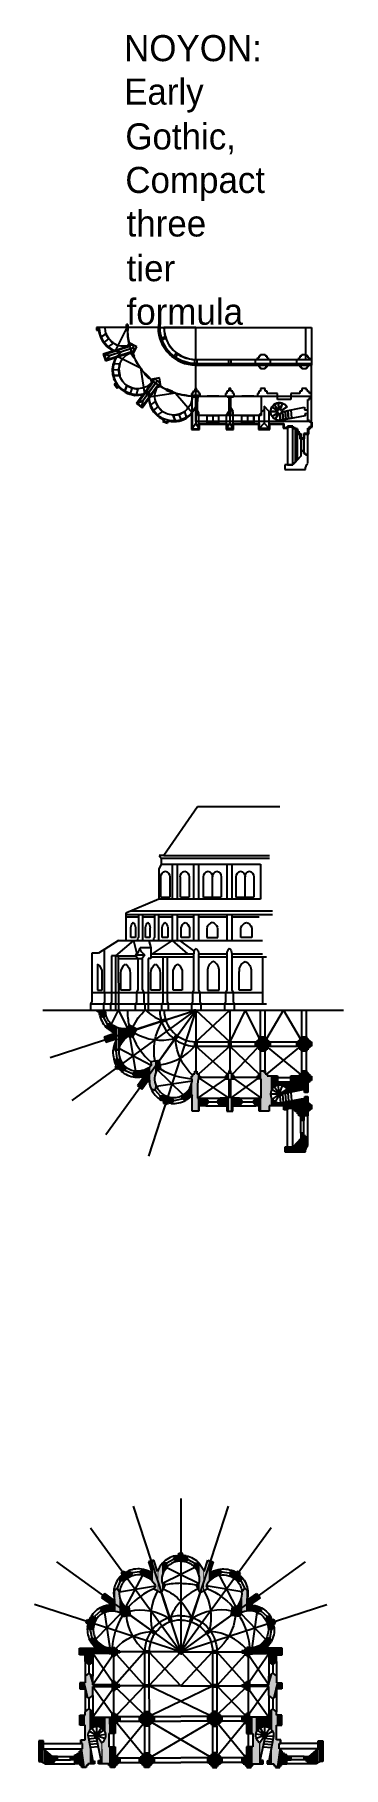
# Model space of a CAD drawing. Extents: x 77 to 121, y -270 to -21.
import ezdxf

# ---------------------------------------------------------------- set-up
doc = ezdxf.new("R2010")
doc.units = 0
for name, color, linetype in [('BASE_PLAN', 7, 'CONTINUOUS'), ('ELEVATIONS', 7, 'CONTINUOUS'), ('LINE_OF_SYMMETRY', 7, 'CONTINUOUS'), ('MODEL$NOYON', 7, 'CONTINUOUS'), ('POCHE', 7, 'CONTINUOUS'), ('VAULT_LINES', 7, 'CONTINUOUS')]:
    doc.layers.add(name, color=color, linetype=linetype)

# ---------------------------------------------------------------- blocks, each defined once
blk = doc.blocks.new('*U1')
at = {"layer": 'POCHE', "linetype": 'CONTINUOUS', "extrusion": (0, 0, -1)}
for points in [[(-102.95, -257.96), (-102.95, -257.66), (-102.33, -257.96)], [(-102.33, -257.96), (-102.95, -257.66), (-102.33, -257.66)]]:
    blk.add_solid(points, dxfattribs=at)
at = {"layer": 'POCHE', "linetype": 'CONTINUOUS'}
for points in [[(102.33, -257.96), (102.33, -257.66), (102.33, -257.96)], [(102.95, -257.96), (102.95, -257.66), (102.95, -257.66)]]:
    blk.add_solid(points, dxfattribs=at)
blk = doc.blocks.new('*U2')
at = {"layer": 'POCHE', "linetype": 'CONTINUOUS', "extrusion": (0, 0, -1)}
for points in [[(-110, -248.46), (-110, -248.26), (-109.97, -248.4)], [(-110.03, -248.52), (-110.03, -248.12), (-110, -248.46)], [(-110, -248.46), (-110.03, -248.12), (-110, -248.26)], [(-110.05, -248.56), (-110.05, -248.04), (-110.03, -248.52)], [(-110.03, -248.52), (-110.05, -248.04), (-110.03, -248.12)], [(-110.06, -248.58), (-110.06, -248), (-110.05, -248.56)], [(-110.05, -248.56), (-110.06, -248), (-110.05, -248.04)], [(-110.09, -248.64), (-110.09, -247.88), (-110.06, -248.58)], [(-110.06, -248.58), (-110.09, -247.88), (-110.06, -248)], [(-110.1, -248.67), (-110.1, -247.82), (-110.09, -248.64)], [(-110.09, -248.64), (-110.1, -247.82), (-110.09, -247.88)], [(-110.1, -248.67), (-110.12, -247.83), (-110.1, -247.82)], [(-110.12, -248.7), (-110.12, -247.83), (-110.1, -248.67)], [(-110.14, -248.77), (-110.14, -247.83), (-110.12, -248.7)], [(-110.12, -248.7), (-110.14, -247.83), (-110.12, -247.83)], [(-110.14, -248.77), (-110.17, -247.84), (-110.14, -247.83)], [(-110.17, -248.83), (-110.17, -247.84), (-110.14, -248.77)], [(-110.19, -248.9), (-110.19, -247.84), (-110.17, -248.83)], [(-110.17, -248.83), (-110.19, -247.84), (-110.17, -247.84)], [(-110.21, -248.96), (-110.21, -247.84), (-110.19, -248.9)], [(-110.19, -248.9), (-110.21, -247.84), (-110.19, -247.84)], [(-110.21, -248.96), (-110.23, -247.85), (-110.21, -247.84)], [(-110.23, -249.03), (-110.23, -247.85), (-110.21, -248.96)], [(-110.25, -249.1), (-110.25, -247.85), (-110.23, -249.03)], [(-110.23, -249.03), (-110.25, -247.85), (-110.23, -247.85)], [(-110.26, -249.16), (-110.26, -247.85), (-110.25, -249.1)], [(-110.25, -249.1), (-110.26, -247.85), (-110.25, -247.85)], [(-110.28, -249.23), (-110.28, -247.85), (-110.26, -249.16)], [(-110.26, -249.16), (-110.28, -247.85), (-110.26, -247.85)], [(-110.28, -249.23), (-110.29, -247.86), (-110.28, -247.85)], [(-110.29, -249.3), (-110.29, -247.86), (-110.28, -249.23)], [(-110.3, -249.37), (-110.3, -247.86), (-110.29, -249.3)], [(-110.29, -249.3), (-110.3, -247.86), (-110.29, -247.86)], [(-110.31, -249.44), (-110.31, -247.86), (-110.3, -249.37)], [(-110.3, -249.37), (-110.31, -247.86), (-110.3, -247.86)], [(-110.31, -249.44), (-110.68, -247.93), (-110.31, -247.86)], [(-110.68, -249.76), (-110.68, -247.93), (-110.31, -249.44)], [(-110.68, -249.76), (-110.72, -247.98), (-110.68, -247.93)], [(-110.72, -249.79), (-110.72, -247.98), (-110.68, -249.76)], [(-110.72, -249.79), (-110.75, -248.04), (-110.72, -247.98)], [(-110.75, -249.81), (-110.75, -248.04), (-110.72, -249.79)], [(-110.75, -249.81), (-110.75, -248.05), (-110.75, -248.04)], [(-110.75, -249.82), (-110.78, -248.1), (-110.75, -248.05)], [(-110.75, -249.82), (-110.75, -248.05), (-110.75, -249.81)], [(-110.78, -249.79), (-110.78, -248.1), (-110.75, -249.82)], [(-110.78, -249.79), (-110.81, -248.15), (-110.78, -248.1)], [(-110.81, -249.76), (-110.81, -248.15), (-110.78, -249.79)], [(-110.81, -249.76), (-110.83, -248.21), (-110.81, -248.15)], [(-110.83, -249.73), (-110.83, -248.21), (-110.81, -249.76)], [(-110.83, -249.73), (-110.86, -248.27), (-110.83, -248.21)], [(-110.86, -249.71), (-110.86, -248.27), (-110.83, -249.73)], [(-110.86, -249.71), (-110.89, -248.33), (-110.86, -248.27)], [(-110.89, -249.68), (-110.89, -248.33), (-110.86, -249.71)], [(-110.89, -249.68), (-110.91, -248.39), (-110.89, -248.33)], [(-110.91, -249.65), (-110.91, -248.39), (-110.89, -249.68)], [(-111.08, -249.48), (-111.08, -248.33), (-110.91, -249.65)], [(-110.91, -249.65), (-111.08, -248.33), (-110.91, -248.39)], [(-111.17, -248.86), (-111.17, -248.3), (-111.08, -248.89)], [(-111.08, -248.89), (-111.17, -248.3), (-111.08, -248.33)], [(-111.17, -248.86), (-111.34, -248.8), (-111.17, -248.3)], [(-111.08, -249.48), (-111.09, -248.95), (-111.08, -248.89)], [(-111.09, -249.47), (-111.09, -248.95), (-111.08, -249.48)], [(-111.09, -249.47), (-111.1, -249.01), (-111.09, -248.95)], [(-111.1, -249.45), (-111.1, -249.01), (-111.09, -249.47)], [(-111.1, -249.45), (-111.12, -249.08), (-111.1, -249.01)], [(-111.12, -249.44), (-111.12, -249.08), (-111.1, -249.45)], [(-111.12, -249.44), (-111.13, -249.14), (-111.12, -249.08)], [(-111.13, -249.43), (-111.13, -249.14), (-111.12, -249.44)], [(-111.13, -249.43), (-111.14, -249.2), (-111.13, -249.14)], [(-111.14, -249.42), (-111.14, -249.2), (-111.13, -249.43)], [(-111.14, -249.42), (-111.15, -249.27), (-111.14, -249.2)], [(-111.15, -249.41), (-111.15, -249.27), (-111.14, -249.42)], [(-111.15, -249.41), (-111.16, -249.33), (-111.15, -249.27)], [(-111.16, -249.4), (-111.16, -249.33), (-111.15, -249.41)], [(-111.16, -249.4), (-111.16, -249.39), (-111.16, -249.33)]]:
    blk.add_solid(points, dxfattribs=at)
blk = doc.blocks.new('*U3')
at = {"layer": 'POCHE', "linetype": 'CONTINUOUS', "extrusion": (0, 0, -1)}
for points in [[(-106.89, -247.15), (-106.89, -243.81), (-106.87, -247.15)], [(-106.87, -247.15), (-106.89, -243.81), (-106.87, -243.85)], [(-106.89, -247.15), (-106.94, -243.85), (-106.89, -243.81)], [(-105.89, -247.83), (-105.89, -246.31), (-105.84, -247.82)], [(-105.84, -247.82), (-105.89, -246.31), (-105.84, -246.37)], [(-105.94, -247.83), (-105.94, -246.25), (-105.89, -247.83)], [(-105.89, -247.83), (-105.94, -246.25), (-105.89, -246.31)], [(-105.99, -247.84), (-105.99, -246.19), (-105.94, -247.83)], [(-105.94, -247.83), (-105.99, -246.19), (-105.94, -246.25)], [(-106.04, -247.85), (-106.04, -246.13), (-105.99, -247.84)], [(-105.99, -247.84), (-106.04, -246.13), (-105.99, -246.19)], [(-106.08, -247.85), (-106.08, -246.07), (-106.04, -247.85)], [(-106.04, -247.85), (-106.08, -246.07), (-106.04, -246.13)], [(-106.12, -247.86), (-106.12, -246.01), (-106.08, -247.85)], [(-106.08, -247.85), (-106.12, -246.01), (-106.08, -246.07)], [(-106.17, -247.87), (-106.17, -245.94), (-106.12, -247.86)], [(-106.12, -247.86), (-106.17, -245.94), (-106.12, -246.01)], [(-106.2, -247.87), (-106.2, -245.87), (-106.17, -247.87)], [(-106.17, -247.87), (-106.2, -245.87), (-106.17, -245.94)], [(-106.24, -247.88), (-106.24, -245.81), (-106.2, -247.87)], [(-106.2, -247.87), (-106.24, -245.81), (-106.2, -245.87)], [(-106.28, -247.6), (-106.28, -245.73), (-106.24, -247.84)], [(-106.24, -247.84), (-106.28, -245.73), (-106.24, -245.8)], [(-106.24, -247.84), (-106.24, -245.8), (-106.24, -247.88)], [(-106.24, -247.88), (-106.24, -245.8), (-106.24, -245.81)], [(-106.31, -247.39), (-106.31, -245.67), (-106.28, -247.6)], [(-106.28, -247.6), (-106.31, -245.67), (-106.28, -245.73)], [(-106.34, -247.37), (-106.34, -245.59), (-106.31, -247.39)], [(-106.31, -247.39), (-106.34, -245.59), (-106.31, -245.66)], [(-106.31, -247.39), (-106.31, -245.66), (-106.31, -247.39)], [(-106.31, -247.39), (-106.31, -245.66), (-106.31, -245.67)], [(-106.37, -247.35), (-106.37, -245.52), (-106.34, -247.37)], [(-106.34, -247.37), (-106.37, -245.52), (-106.34, -245.59)], [(-106.38, -247.35), (-106.38, -245.51), (-106.37, -247.35)], [(-106.37, -247.35), (-106.38, -245.51), (-106.37, -245.52)], [(-106.4, -247.34), (-106.4, -245.45), (-106.38, -247.35)], [(-106.38, -247.35), (-106.4, -245.45), (-106.38, -245.51)], [(-106.42, -247.33), (-106.42, -245.37), (-106.4, -247.34)], [(-106.4, -247.34), (-106.42, -245.37), (-106.4, -245.45)], [(-106.44, -247.32), (-106.44, -245.31), (-106.42, -247.33)], [(-106.42, -247.33), (-106.44, -245.31), (-106.42, -245.37)], [(-106.45, -247.32), (-106.45, -245.3), (-106.44, -247.32)], [(-106.44, -247.32), (-106.45, -245.3), (-106.44, -245.31)], [(-106.47, -247.31), (-106.47, -245.22), (-106.45, -247.32)], [(-106.45, -247.32), (-106.47, -245.22), (-106.45, -245.3)], [(-106.48, -247.3), (-106.48, -245.15), (-106.47, -247.31)], [(-106.47, -247.31), (-106.48, -245.15), (-106.47, -245.22)], [(-106.5, -247.29), (-106.5, -245.07), (-106.48, -247.3)], [(-106.48, -247.3), (-106.5, -245.07), (-106.48, -245.15)], [(-106.51, -247.29), (-106.51, -245.02), (-106.5, -247.29)], [(-106.5, -247.29), (-106.51, -245.02), (-106.5, -245.07)], [(-106.53, -247.28), (-106.53, -244.92), (-106.51, -247.28)], [(-106.51, -247.28), (-106.53, -244.92), (-106.51, -244.99)], [(-106.51, -247.28), (-106.51, -244.99), (-106.51, -247.29)], [(-106.51, -247.29), (-106.51, -244.99), (-106.51, -245.02)], [(-106.54, -247.27), (-106.54, -244.84), (-106.53, -247.28)], [(-106.53, -247.28), (-106.54, -244.84), (-106.53, -244.92)], [(-106.55, -244.39), (-106.55, -244.3), (-106.54, -244.31)], [(-106.55, -247.27), (-106.55, -244.69), (-106.54, -247.27)], [(-106.54, -247.27), (-106.55, -244.69), (-106.54, -244.76)], [(-106.54, -247.27), (-106.54, -244.76), (-106.54, -247.27)], [(-106.54, -247.27), (-106.54, -244.76), (-106.54, -244.84)], [(-106.58, -247.26), (-106.58, -244.25), (-106.55, -247.27)], [(-106.55, -247.27), (-106.58, -244.25), (-106.55, -244.3)], [(-106.55, -244.54), (-106.55, -244.3), (-106.55, -244.46)], [(-106.55, -244.46), (-106.55, -244.3), (-106.55, -244.3)], [(-106.55, -244.46), (-106.55, -244.3), (-106.55, -244.39)], [(-106.55, -244.39), (-106.55, -244.3), (-106.55, -244.3)], [(-106.55, -247.27), (-106.55, -244.54), (-106.55, -247.27)], [(-106.55, -247.27), (-106.55, -244.54), (-106.55, -244.61)], [(-106.55, -247.27), (-106.55, -244.61), (-106.55, -247.27)], [(-106.55, -247.27), (-106.55, -244.61), (-106.55, -244.69)], [(-106.65, -247.23), (-106.65, -244.15), (-106.58, -247.26)], [(-106.58, -247.26), (-106.65, -244.15), (-106.58, -244.25)], [(-106.72, -247.2), (-106.72, -244.05), (-106.65, -247.23)], [(-106.65, -247.23), (-106.72, -244.05), (-106.65, -244.15)], [(-106.8, -247.18), (-106.8, -243.95), (-106.72, -247.2)], [(-106.72, -247.2), (-106.8, -243.95), (-106.72, -244.05)], [(-106.87, -247.15), (-106.87, -243.85), (-106.8, -247.18)], [(-106.8, -247.18), (-106.87, -243.85), (-106.8, -243.95)], [(-106.94, -247.13), (-106.94, -243.85), (-106.89, -247.15)], [(-106.94, -247.13), (-107.02, -243.91), (-106.94, -243.85)], [(-107.02, -247.11), (-107.02, -243.91), (-106.94, -247.13)], [(-107.02, -247.11), (-107.1, -243.96), (-107.02, -243.91)], [(-107.1, -247.1), (-107.1, -243.96), (-107.02, -247.11)], [(-107.1, -247.1), (-107.17, -244.02), (-107.1, -243.96)], [(-107.17, -247.08), (-107.17, -244.02), (-107.1, -247.1)], [(-107.17, -247.08), (-107.25, -244.08), (-107.17, -244.02)], [(-107.25, -247.07), (-107.25, -244.08), (-107.17, -247.08)], [(-107.25, -247.07), (-107.26, -244.09), (-107.25, -244.08)], [(-107.26, -247.07), (-107.26, -244.09), (-107.25, -247.07)], [(-107.26, -245.55), (-107.29, -244.1), (-107.26, -244.09)], [(-107.29, -245.47), (-107.29, -244.1), (-107.26, -245.55)], [(-107.33, -247.06), (-107.33, -245.5), (-107.26, -247.07)], [(-107.26, -247.07), (-107.33, -245.5), (-107.26, -245.55)], [(-107.29, -245.47), (-107.31, -244.12), (-107.29, -244.1)], [(-107.31, -245.38), (-107.31, -244.12), (-107.29, -245.47)], [(-107.31, -245.38), (-107.33, -244.13), (-107.31, -244.12)], [(-107.33, -245.3), (-107.33, -244.13), (-107.31, -245.38)], [(-107.33, -245.3), (-107.35, -244.15), (-107.33, -244.13)], [(-107.35, -245.21), (-107.35, -244.15), (-107.33, -245.3)], [(-107.41, -247.05), (-107.41, -245.45), (-107.33, -247.06)], [(-107.33, -247.06), (-107.41, -245.45), (-107.33, -245.5)], [(-107.35, -245.21), (-107.36, -244.16), (-107.35, -244.15)], [(-107.36, -245.13), (-107.36, -244.16), (-107.35, -245.21)], [(-107.36, -245.13), (-107.37, -244.17), (-107.36, -244.16)], [(-107.37, -245.04), (-107.37, -244.17), (-107.36, -245.13)], [(-107.37, -245.04), (-107.38, -244.18), (-107.37, -244.17)], [(-107.38, -244.95), (-107.38, -244.18), (-107.37, -245.04)], [(-107.39, -244.93), (-107.39, -244.18), (-107.38, -244.95)], [(-107.38, -244.95), (-107.39, -244.18), (-107.38, -244.18)], [(-107.39, -244.93), (-107.39, -244.25), (-107.39, -244.18)], [(-107.39, -244.87), (-107.39, -244.26), (-107.39, -244.25)], [(-107.39, -244.87), (-107.39, -244.25), (-107.39, -244.93)], [(-107.39, -244.85), (-107.4, -244.33), (-107.39, -244.26)], [(-107.39, -244.85), (-107.39, -244.26), (-107.39, -244.87)], [(-107.4, -244.78), (-107.4, -244.33), (-107.39, -244.85)], [(-107.4, -244.78), (-107.4, -244.35), (-107.4, -244.33)], [(-107.4, -244.76), (-107.4, -244.42), (-107.4, -244.35)], [(-107.4, -244.76), (-107.4, -244.35), (-107.4, -244.78)], [(-107.4, -244.7), (-107.4, -244.43), (-107.4, -244.42)], [(-107.4, -244.7), (-107.4, -244.42), (-107.4, -244.76)], [(-107.4, -244.67), (-107.41, -244.51), (-107.4, -244.43)], [(-107.4, -244.67), (-107.4, -244.43), (-107.4, -244.7)], [(-107.41, -244.61), (-107.41, -244.51), (-107.4, -244.67)], [(-107.41, -244.61), (-107.41, -244.52), (-107.41, -244.51)], [(-107.49, -247.05), (-107.49, -245.39), (-107.41, -247.05)], [(-107.41, -247.05), (-107.49, -245.39), (-107.41, -245.45)], [(-107.56, -247.04), (-107.56, -245.33), (-107.49, -247.05)], [(-107.49, -247.05), (-107.56, -245.33), (-107.49, -245.39)], [(-107.64, -247.04), (-107.64, -245.27), (-107.56, -247.04)], [(-107.56, -247.04), (-107.64, -245.27), (-107.56, -245.33)], [(-107.72, -247.05), (-107.72, -245.22), (-107.64, -247.04)], [(-107.64, -247.04), (-107.72, -245.22), (-107.64, -245.27)], [(-107.73, -247.05), (-107.73, -245.21), (-107.72, -247.05)], [(-107.72, -247.05), (-107.73, -245.21), (-107.72, -245.22)], [(-108.66, -245.52), (-108.66, -244.54), (-107.73, -246.19)], [(-107.73, -246.19), (-108.66, -244.54), (-107.73, -245.21)], [(-107.73, -247.05), (-107.8, -246.2), (-107.73, -246.19)], [(-107.8, -247.05), (-107.8, -246.2), (-107.73, -247.05)], [(-107.82, -247.05), (-107.82, -246.2), (-107.8, -247.05)], [(-107.8, -247.05), (-107.82, -246.2), (-107.8, -246.2)], [(-107.88, -247.06), (-107.88, -246.2), (-107.82, -247.05)], [(-107.82, -247.05), (-107.88, -246.2), (-107.82, -246.2)], [(-107.91, -247.06), (-107.91, -246.2), (-107.88, -247.06)], [(-107.88, -247.06), (-107.91, -246.2), (-107.88, -246.2)], [(-107.91, -247.06), (-107.95, -246.21), (-107.91, -246.2)], [(-107.95, -247.06), (-107.95, -246.21), (-107.91, -247.06)], [(-107.99, -247.07), (-107.99, -246.21), (-107.95, -247.06)], [(-107.95, -247.06), (-107.99, -246.21), (-107.95, -246.21)], [(-108.03, -247.07), (-108.03, -246.21), (-107.99, -247.07)], [(-107.99, -247.07), (-108.03, -246.21), (-107.99, -246.21)], [(-108.03, -247.07), (-108.08, -246.22), (-108.03, -246.21)], [(-108.08, -247.08), (-108.08, -246.22), (-108.03, -247.07)], [(-108.11, -247.09), (-108.11, -246.22), (-108.08, -247.08)], [(-108.08, -247.08), (-108.11, -246.22), (-108.08, -246.22)], [(-108.11, -247.09), (-108.17, -246.23), (-108.11, -246.22)], [(-108.17, -247.1), (-108.17, -246.23), (-108.11, -247.09)], [(-108.18, -247.1), (-108.18, -246.23), (-108.17, -247.1)], [(-108.17, -247.1), (-108.18, -246.23), (-108.17, -246.23)], [(-108.18, -247.1), (-108.25, -246.25), (-108.18, -246.23)], [(-108.25, -247.12), (-108.25, -246.25), (-108.18, -247.1)], [(-108.26, -247.12), (-108.26, -246.25), (-108.25, -247.12)], [(-108.25, -247.12), (-108.26, -246.25), (-108.25, -246.25)], [(-108.26, -247.12), (-108.33, -246.26), (-108.26, -246.25)], [(-108.33, -247.14), (-108.33, -246.26), (-108.26, -247.12)], [(-108.34, -247.14), (-108.34, -246.26), (-108.33, -247.14)], [(-108.33, -247.14), (-108.34, -246.26), (-108.33, -246.26)], [(-108.34, -247.14), (-108.41, -246.28), (-108.34, -246.26)], [(-108.41, -247.16), (-108.41, -246.28), (-108.34, -247.14)], [(-108.42, -247.16), (-108.42, -246.28), (-108.41, -247.16)], [(-108.41, -247.16), (-108.42, -246.28), (-108.41, -246.28)], [(-108.42, -247.16), (-108.48, -246.29), (-108.42, -246.28)], [(-108.48, -247.18), (-108.48, -246.29), (-108.42, -247.16)], [(-108.48, -247.18), (-108.51, -246.3), (-108.48, -246.29)], [(-108.51, -247.19), (-108.51, -246.3), (-108.48, -247.18)], [(-108.51, -247.19), (-108.55, -246.31), (-108.51, -246.3)], [(-108.55, -247.21), (-108.55, -246.31), (-108.51, -247.19)], [(-108.55, -247.21), (-108.59, -246.32), (-108.55, -246.31)], [(-108.59, -247.22), (-108.59, -246.32), (-108.55, -247.21)], [(-108.59, -247.22), (-108.62, -246.33), (-108.59, -246.32)], [(-108.66, -245.52), (-108.89, -244.86), (-108.66, -244.54)], [(-108.89, -245.35), (-108.89, -244.86), (-108.66, -245.52)], [(-108.89, -245.35), (-109.13, -245.18), (-108.89, -244.86)], [(-105.19, -247.72), (-105.19, -246.45), (-104.99, -247.69)], [(-105.19, -247.72), (-105.68, -246.53), (-105.19, -246.45)], [(-105.68, -247.79), (-105.68, -246.53), (-105.19, -247.72)], [(-105.74, -247.8), (-105.74, -246.48), (-105.68, -247.79)], [(-105.68, -247.79), (-105.74, -246.48), (-105.68, -246.53)], [(-105.79, -247.81), (-105.79, -246.42), (-105.74, -247.8)], [(-105.74, -247.8), (-105.79, -246.42), (-105.74, -246.48)], [(-105.84, -247.82), (-105.84, -246.37), (-105.79, -247.81)], [(-105.79, -247.81), (-105.84, -246.37), (-105.79, -246.42)], [(-108.62, -247.23), (-108.62, -246.33), (-108.59, -247.22)], [(-108.62, -247.23), (-108.68, -246.35), (-108.62, -246.33)], [(-108.68, -247.26), (-108.68, -246.35), (-108.62, -247.23)], [(-108.69, -247.26), (-108.69, -246.35), (-108.68, -247.26)], [(-108.68, -247.26), (-108.69, -246.35), (-108.68, -246.35)], [(-108.69, -247.26), (-108.76, -246.38), (-108.69, -246.35)], [(-108.76, -247.24), (-108.76, -246.38), (-108.69, -247.26)], [(-108.76, -247.24), (-108.84, -246.4), (-108.76, -246.38)], [(-108.84, -247.22), (-108.84, -246.4), (-108.76, -247.24)], [(-108.84, -247.22), (-108.92, -246.43), (-108.84, -246.4)], [(-108.92, -247.19), (-108.92, -246.43), (-108.84, -247.22)], [(-108.92, -247.19), (-109, -246.47), (-108.92, -246.43)], [(-109, -247.17), (-109, -246.47), (-108.92, -247.19)], [(-109, -247.17), (-109.08, -246.5), (-109, -246.47)], [(-109.08, -247.14), (-109.08, -246.5), (-109, -247.17)], [(-109.08, -247.14), (-109.28, -247.08), (-109.08, -246.5)]]:
    blk.add_solid(points, dxfattribs=at)
blk = doc.blocks.new('*U4')
at = {"layer": 'POCHE', "linetype": 'CONTINUOUS', "extrusion": (0, 0, -1)}
for points in [[(-105.21, -242.23), (-105.21, -241.34), (-105.15, -242.2)], [(-105.15, -242.2), (-105.21, -241.34), (-105.15, -241.37)], [(-105.27, -242.27), (-105.27, -241.31), (-105.21, -242.23)], [(-105.21, -242.23), (-105.27, -241.31), (-105.21, -241.34)], [(-105.27, -242.27), (-105.33, -241.34), (-105.27, -241.31)], [(-105.27, -242.27), (-105.27, -241.31), (-105.27, -242.27)], [(-105.27, -242.27), (-105.27, -241.31), (-105.27, -241.31)], [(-105.33, -242.31), (-105.33, -241.34), (-105.27, -242.27)], [(-105.33, -242.31), (-105.38, -241.36), (-105.33, -241.34)], [(-105.33, -242.31), (-105.33, -241.34), (-105.33, -242.31)], [(-105.33, -242.31), (-105.33, -241.34), (-105.33, -241.34)], [(-105.89, -242.76), (-105.89, -241.33), (-105.85, -242.75)], [(-105.85, -242.75), (-105.89, -241.33), (-105.85, -241.37)], [(-105.89, -242.76), (-106.15, -241.52), (-105.89, -241.33)], [(-104.82, -241.77), (-104.82, -241.53), (-104.74, -241.57)], [(-104.96, -242.11), (-104.96, -241.46), (-104.82, -241.77)], [(-104.82, -241.77), (-104.96, -241.46), (-104.82, -241.53)], [(-105.03, -242.14), (-105.03, -241.43), (-104.96, -242.11)], [(-104.96, -242.11), (-105.03, -241.43), (-104.96, -241.46)], [(-105.09, -242.17), (-105.09, -241.4), (-105.03, -242.14)], [(-105.03, -242.14), (-105.09, -241.4), (-105.03, -241.43)], [(-105.15, -242.2), (-105.15, -241.37), (-105.09, -242.17)], [(-105.09, -242.17), (-105.15, -241.37), (-105.09, -241.4)], [(-105.38, -242.35), (-105.38, -241.36), (-105.33, -242.31)], [(-105.38, -242.35), (-105.44, -241.39), (-105.38, -241.36)], [(-105.38, -242.35), (-105.38, -241.36), (-105.38, -242.35)], [(-105.38, -242.35), (-105.38, -241.36), (-105.38, -241.36)], [(-105.44, -242.39), (-105.44, -241.39), (-105.38, -242.35)], [(-105.44, -242.39), (-105.5, -241.42), (-105.44, -241.39)], [(-105.44, -242.39), (-105.44, -241.39), (-105.44, -242.39)], [(-105.44, -242.39), (-105.44, -241.39), (-105.44, -241.39)], [(-105.5, -242.43), (-105.5, -241.42), (-105.44, -242.39)], [(-105.5, -242.43), (-105.55, -241.45), (-105.5, -241.42)], [(-105.5, -242.43), (-105.5, -241.42), (-105.5, -242.43)], [(-105.5, -242.43), (-105.5, -241.42), (-105.5, -241.42)], [(-105.55, -242.47), (-105.55, -241.45), (-105.5, -242.43)], [(-105.56, -242.47), (-105.56, -241.45), (-105.55, -242.47)], [(-105.55, -242.47), (-105.56, -241.45), (-105.55, -241.45)], [(-105.56, -242.47), (-105.6, -241.48), (-105.56, -241.45)], [(-105.6, -242.51), (-105.6, -241.48), (-105.56, -242.47)], [(-105.61, -242.52), (-105.61, -241.48), (-105.6, -242.51)], [(-105.6, -242.51), (-105.61, -241.48), (-105.6, -241.48)], [(-105.61, -242.52), (-105.66, -241.51), (-105.61, -241.48)], [(-105.66, -242.56), (-105.66, -241.51), (-105.61, -242.52)], [(-105.66, -242.56), (-105.67, -241.52), (-105.66, -241.51)], [(-105.67, -242.57), (-105.67, -241.52), (-105.66, -242.56)], [(-105.67, -242.57), (-105.71, -241.54), (-105.67, -241.52)], [(-105.71, -242.61), (-105.71, -241.54), (-105.67, -242.57)], [(-105.71, -242.61), (-105.72, -241.55), (-105.71, -241.54)], [(-105.72, -242.62), (-105.72, -241.55), (-105.71, -242.61)], [(-105.76, -242.65), (-105.76, -241.51), (-105.72, -242.62)], [(-105.72, -242.62), (-105.76, -241.51), (-105.72, -241.55)], [(-105.8, -242.7), (-105.8, -241.44), (-105.76, -242.65)], [(-105.76, -242.65), (-105.8, -241.44), (-105.76, -241.51)], [(-105.85, -242.75), (-105.85, -241.37), (-105.8, -242.7)], [(-105.8, -242.7), (-105.85, -241.37), (-105.8, -241.44)], [(-106.15, -242.78), (-106.15, -241.52), (-105.89, -242.76)], [(-106.15, -241.86), (-106.31, -241.64), (-106.15, -241.52)], [(-106.15, -242.78), (-106.2, -241.9), (-106.15, -241.86)], [(-106.2, -242.78), (-106.2, -241.9), (-106.15, -242.78)], [(-106.2, -242.78), (-106.25, -241.94), (-106.2, -241.9)], [(-106.25, -242.78), (-106.25, -241.94), (-106.2, -242.78)], [(-106.25, -242.78), (-106.29, -241.99), (-106.25, -241.94)], [(-106.29, -242.79), (-106.29, -241.99), (-106.25, -242.78)], [(-106.29, -242.79), (-106.34, -242.03), (-106.29, -241.99)], [(-106.34, -242.79), (-106.34, -242.03), (-106.29, -242.79)], [(-106.34, -242.79), (-106.39, -242.08), (-106.34, -242.03)], [(-106.39, -242.8), (-106.39, -242.08), (-106.34, -242.79)], [(-106.39, -242.8), (-106.43, -242.12), (-106.39, -242.08)], [(-106.43, -242.8), (-106.43, -242.12), (-106.39, -242.8)], [(-106.43, -242.8), (-106.44, -242.13), (-106.43, -242.12)], [(-106.44, -242.8), (-106.44, -242.13), (-106.43, -242.8)], [(-106.44, -242.8), (-106.48, -242.17), (-106.44, -242.13)], [(-106.48, -242.53), (-106.48, -242.17), (-106.44, -242.8)], [(-106.48, -242.53), (-106.52, -242.22), (-106.48, -242.17)]]:
    blk.add_solid(points, dxfattribs=at)
blk = doc.blocks.new('*U5')
at = {"layer": 'POCHE', "linetype": 'CONTINUOUS', "extrusion": (0, 0, -1)}
for points in [[(-97.82, -239.9), (-97.82, -238.78), (-97.76, -239.9)], [(-97.76, -239.9), (-97.82, -238.78), (-97.76, -238.78)], [(-97.89, -239.9), (-97.89, -238.78), (-97.82, -239.9)], [(-97.82, -239.9), (-97.89, -238.78), (-97.82, -238.78)], [(-97.96, -239.91), (-97.96, -238.78), (-97.89, -239.9)], [(-97.89, -239.9), (-97.96, -238.78), (-97.89, -238.78)], [(-98.02, -239.05), (-98.02, -238.78), (-97.96, -239.91)], [(-97.96, -239.91), (-98.02, -238.78), (-97.96, -238.78)], [(-98.02, -239.91), (-98.02, -239.05), (-97.96, -239.91)], [(-98.02, -239.91), (-98.03, -239.06), (-98.02, -239.05)], [(-98.03, -239.91), (-98.03, -239.06), (-98.02, -239.91)], [(-98.08, -239.92), (-98.08, -239.06), (-98.03, -239.91)], [(-98.03, -239.91), (-98.08, -239.06), (-98.03, -239.06)], [(-98.1, -239.92), (-98.1, -239.06), (-98.08, -239.92)], [(-98.08, -239.92), (-98.1, -239.06), (-98.08, -239.06)], [(-98.1, -239.92), (-98.15, -239.07), (-98.1, -239.06)], [(-98.15, -239.93), (-98.15, -239.07), (-98.1, -239.92)], [(-98.17, -239.93), (-98.17, -239.07), (-98.15, -239.93)], [(-98.15, -239.93), (-98.17, -239.07), (-98.15, -239.07)], [(-98.21, -239.94), (-98.21, -239.07), (-98.17, -239.93)], [(-98.17, -239.93), (-98.21, -239.07), (-98.17, -239.07)], [(-98.21, -239.94), (-98.24, -239.08), (-98.21, -239.07)], [(-98.24, -239.94), (-98.24, -239.08), (-98.21, -239.94)], [(-98.27, -239.95), (-98.27, -239.08), (-98.24, -239.94)], [(-98.24, -239.94), (-98.27, -239.08), (-98.24, -239.08)], [(-98.27, -239.95), (-98.3, -239.09), (-98.27, -239.08)], [(-98.3, -239.95), (-98.3, -239.09), (-98.27, -239.95)], [(-98.34, -239.93), (-98.34, -239.09), (-98.3, -239.95)], [(-98.3, -239.95), (-98.34, -239.09), (-98.3, -239.09)], [(-98.34, -239.93), (-98.4, -239.1), (-98.34, -239.09)], [(-98.4, -239.9), (-98.4, -239.1), (-98.34, -239.93)], [(-98.4, -239.9), (-98.46, -239.12), (-98.4, -239.1)], [(-98.46, -239.86), (-98.46, -239.12), (-98.4, -239.9)], [(-98.46, -239.86), (-98.53, -239.13), (-98.46, -239.12)], [(-98.53, -239.82), (-98.53, -239.13), (-98.46, -239.86)], [(-98.53, -239.82), (-98.62, -239.3), (-98.53, -239.13)], [(-98.62, -239.76), (-98.62, -239.3), (-98.53, -239.82)], [(-98.62, -239.76), (-98.81, -239.65), (-98.62, -239.3)]]:
    blk.add_solid(points, dxfattribs=at)
blk = doc.blocks.new('*U6')
at = {"layer": 'POCHE', "linetype": 'CONTINUOUS', "extrusion": (0, 0, -1)}
for points in [[(-99.78, -240.81), (-99.78, -240.2), (-99.77, -240.2)], [(-99.83, -240.87), (-99.83, -240.2), (-99.78, -240.81)], [(-99.78, -240.81), (-99.83, -240.2), (-99.78, -240.2)], [(-99.88, -240.93), (-99.88, -240.2), (-99.83, -240.87)], [(-99.83, -240.87), (-99.88, -240.2), (-99.83, -240.2)], [(-99.92, -240.99), (-99.92, -240.2), (-99.88, -240.93)], [(-99.88, -240.93), (-99.92, -240.2), (-99.88, -240.2)], [(-99.97, -241.05), (-99.97, -240.2), (-99.92, -240.99)], [(-99.92, -240.99), (-99.97, -240.2), (-99.92, -240.2)], [(-100.01, -241.11), (-100.01, -240.2), (-99.97, -241.05)], [(-99.97, -241.05), (-100.01, -240.2), (-99.97, -240.2)], [(-100.05, -241.18), (-100.05, -240.2), (-100.01, -241.11)], [(-100.01, -241.11), (-100.05, -240.2), (-100.01, -240.2)], [(-100.09, -241.24), (-100.09, -240.2), (-100.05, -241.18)], [(-100.05, -241.18), (-100.09, -240.2), (-100.05, -240.2)], [(-100.13, -241.31), (-100.13, -240.2), (-100.09, -241.24)], [(-100.09, -241.24), (-100.13, -240.2), (-100.09, -240.2)], [(-100.13, -241.31), (-100.16, -240.21), (-100.13, -240.2)], [(-100.16, -241.38), (-100.16, -240.21), (-100.13, -241.31)], [(-100.2, -241.45), (-100.2, -240.21), (-100.16, -241.38)], [(-100.16, -241.38), (-100.2, -240.21), (-100.16, -240.21)], [(-100.23, -241.52), (-100.23, -240.21), (-100.2, -241.45)], [(-100.2, -241.45), (-100.23, -240.21), (-100.2, -240.21)], [(-100.26, -241.59), (-100.26, -240.21), (-100.23, -241.52)], [(-100.23, -241.52), (-100.26, -240.21), (-100.23, -240.21)], [(-100.29, -241.66), (-100.29, -240.21), (-100.26, -241.59)], [(-100.26, -241.59), (-100.29, -240.21), (-100.26, -240.21)], [(-100.31, -241.74), (-100.31, -240.21), (-100.29, -241.66)], [(-100.29, -241.66), (-100.31, -240.21), (-100.29, -240.21)], [(-100.34, -241.81), (-100.34, -240.21), (-100.31, -241.74)], [(-100.31, -241.74), (-100.34, -240.21), (-100.31, -240.21)], [(-100.36, -241.89), (-100.36, -240.21), (-100.34, -241.81)], [(-100.34, -241.81), (-100.36, -240.21), (-100.34, -240.21)], [(-100.38, -241.96), (-100.38, -240.21), (-100.36, -241.89)], [(-100.36, -241.89), (-100.38, -240.21), (-100.36, -240.21)], [(-100.39, -242.01), (-100.39, -240.21), (-100.38, -241.96)], [(-100.38, -241.96), (-100.39, -240.21), (-100.38, -240.21)], [(-100.39, -242.01), (-100.39, -240.22), (-100.39, -240.21)], [(-100.39, -242.04), (-100.41, -240.23), (-100.39, -240.22)], [(-100.39, -242.04), (-100.39, -240.22), (-100.39, -242.01)], [(-100.41, -242.12), (-100.41, -240.23), (-100.39, -242.04)], [(-100.41, -242.12), (-100.42, -240.25), (-100.41, -240.23)], [(-100.42, -242.19), (-100.42, -240.25), (-100.41, -242.12)], [(-100.42, -242.19), (-100.43, -240.26), (-100.42, -240.25)], [(-100.43, -242.27), (-100.43, -240.26), (-100.42, -242.19)], [(-100.43, -242.27), (-100.44, -240.27), (-100.43, -240.26)], [(-100.44, -242.35), (-100.44, -240.27), (-100.43, -242.27)], [(-100.44, -242.43), (-100.45, -240.28), (-100.44, -240.27)], [(-100.44, -242.43), (-100.44, -240.27), (-100.44, -242.42)], [(-100.44, -242.42), (-100.44, -240.27), (-100.44, -240.27)], [(-100.44, -242.42), (-100.44, -240.27), (-100.44, -242.35)], [(-100.44, -242.35), (-100.44, -240.27), (-100.44, -240.27)], [(-100.45, -242.5), (-100.45, -240.28), (-100.44, -242.43)], [(-100.45, -244.32), (-100.5, -240.34), (-100.45, -240.28)], [(-100.45, -242.58), (-100.45, -240.28), (-100.45, -242.5)], [(-100.45, -242.5), (-100.45, -240.28), (-100.45, -240.28)], [(-100.5, -244.42), (-100.5, -240.34), (-100.45, -244.32)], [(-100.5, -244.42), (-100.52, -240.36), (-100.5, -240.34)], [(-100.52, -244.46), (-100.52, -240.36), (-100.5, -244.42)], [(-100.52, -244.46), (-100.55, -240.41), (-100.52, -240.36)], [(-100.55, -244.44), (-100.55, -240.41), (-100.52, -244.46)], [(-100.55, -244.44), (-100.61, -240.47), (-100.55, -240.41)], [(-100.61, -244.41), (-100.61, -240.47), (-100.55, -244.44)], [(-100.61, -244.41), (-100.66, -240.54), (-100.61, -240.47)], [(-100.66, -244.38), (-100.66, -240.54), (-100.61, -244.41)], [(-100.66, -244.38), (-100.71, -240.62), (-100.66, -240.54)], [(-100.71, -244.36), (-100.71, -240.62), (-100.66, -244.38)], [(-100.71, -244.36), (-100.75, -240.69), (-100.71, -240.62)], [(-100.75, -244.33), (-100.75, -240.69), (-100.71, -244.36)], [(-100.75, -244.33), (-100.8, -240.76), (-100.75, -240.69)], [(-100.8, -244.31), (-100.8, -240.76), (-100.75, -244.33)], [(-100.8, -244.31), (-100.84, -240.84), (-100.8, -240.76)], [(-100.84, -244.29), (-100.84, -240.84), (-100.8, -244.31)], [(-100.84, -244.29), (-100.89, -240.91), (-100.84, -240.84)], [(-100.89, -244.26), (-100.89, -240.91), (-100.84, -244.29)], [(-100.89, -244.26), (-100.93, -240.99), (-100.89, -240.91)], [(-100.93, -244.24), (-100.93, -240.99), (-100.89, -244.26)], [(-100.93, -244.24), (-100.96, -241.07), (-100.93, -240.99)], [(-100.96, -244.22), (-100.96, -241.07), (-100.93, -244.24)], [(-100.96, -244.22), (-101, -241.15), (-100.96, -241.07)], [(-101, -244.2), (-101, -241.15), (-100.96, -244.22)], [(-101, -244.2), (-101.03, -241.23), (-101, -241.15)], [(-101.03, -244.19), (-101.03, -241.23), (-101, -244.2)], [(-101.03, -244.19), (-101.07, -241.31), (-101.03, -241.23)], [(-101.07, -244.17), (-101.07, -241.31), (-101.03, -244.19)], [(-101.07, -244.17), (-101.1, -241.39), (-101.07, -241.31)], [(-101.41, -243.99), (-101.41, -240.43), (-101.1, -244.15)], [(-101.1, -244.15), (-101.41, -240.43), (-101.1, -241.39)], [(-101.44, -243.37), (-101.44, -240.33), (-101.41, -243.44)], [(-101.41, -243.44), (-101.44, -240.33), (-101.41, -240.43)], [(-101.48, -243.3), (-101.48, -240.23), (-101.44, -243.37)], [(-101.44, -243.37), (-101.48, -240.23), (-101.44, -240.33)], [(-101.51, -243.24), (-101.51, -240.12), (-101.48, -243.3)], [(-101.48, -243.3), (-101.51, -240.12), (-101.48, -240.23)], [(-101.55, -243.17), (-101.55, -240), (-101.51, -243.24)], [(-101.51, -243.24), (-101.55, -240), (-101.51, -240.12)], [(-101.59, -243.11), (-101.59, -239.87), (-101.55, -243.17)], [(-101.55, -243.17), (-101.59, -239.87), (-101.55, -240)], [(-101.63, -243.05), (-101.63, -239.75), (-101.59, -243.11)], [(-101.59, -243.11), (-101.63, -239.75), (-101.59, -239.87)], [(-101.63, -243.05), (-101.63, -239.76), (-101.63, -239.75)], [(-101.63, -243.04), (-101.68, -239.77), (-101.63, -239.76)], [(-101.63, -243.04), (-101.63, -239.76), (-101.63, -243.05)], [(-101.68, -242.98), (-101.68, -239.77), (-101.63, -243.04)], [(-101.68, -242.98), (-101.72, -239.79), (-101.68, -239.77)], [(-101.72, -242.92), (-101.72, -239.79), (-101.68, -242.98)], [(-101.72, -242.92), (-101.77, -239.8), (-101.72, -239.79)], [(-101.77, -242.86), (-101.77, -239.8), (-101.72, -242.92)], [(-101.77, -242.86), (-101.82, -239.82), (-101.77, -239.8)], [(-101.82, -242.8), (-101.82, -239.82), (-101.77, -242.86)], [(-101.82, -242.8), (-101.86, -239.83), (-101.82, -239.82)], [(-101.86, -242.76), (-101.86, -239.83), (-101.82, -242.8)], [(-101.86, -241.63), (-102.01, -239.88), (-101.86, -239.83)], [(-102.01, -241.17), (-102.01, -239.88), (-101.86, -241.63)], [(-102.01, -241.17), (-102.39, -240), (-102.01, -239.88)], [(-102.39, -242.31), (-102.39, -241.34), (-102.35, -242.33)], [(-102.35, -242.33), (-102.39, -241.34), (-102.35, -241.36)], [(-102.42, -242.29), (-102.42, -241.33), (-102.39, -242.31)], [(-102.39, -242.31), (-102.42, -241.33), (-102.39, -241.34)], [(-102.47, -242.26), (-102.47, -241.3), (-102.42, -242.29)], [(-102.42, -242.29), (-102.47, -241.3), (-102.42, -241.33)], [(-102.48, -242.25), (-102.48, -241.3), (-102.47, -242.26)], [(-102.47, -242.26), (-102.48, -241.3), (-102.47, -241.3)], [(-102.55, -242.21), (-102.55, -241.27), (-102.48, -242.25)], [(-102.48, -242.25), (-102.55, -241.27), (-102.48, -241.3)], [(-102.62, -242.17), (-102.62, -241.24), (-102.55, -242.21)], [(-102.55, -242.21), (-102.62, -241.24), (-102.55, -241.27)], [(-102.55, -242.21), (-102.55, -241.27), (-102.55, -242.21)], [(-102.55, -242.21), (-102.55, -241.27), (-102.55, -241.27)], [(-102.63, -242.17), (-102.63, -241.24), (-102.62, -242.17)], [(-102.62, -242.17), (-102.63, -241.24), (-102.62, -241.24)], [(-102.69, -242.14), (-102.69, -241.22), (-102.63, -242.17)], [(-102.63, -242.17), (-102.69, -241.22), (-102.63, -241.24)], [(-102.71, -242.13), (-102.71, -241.21), (-102.69, -242.14)], [(-102.69, -242.14), (-102.71, -241.21), (-102.69, -241.22)], [(-102.76, -242.11), (-102.76, -241.19), (-102.71, -242.13)], [(-102.71, -242.13), (-102.76, -241.19), (-102.71, -241.21)], [(-102.79, -242.09), (-102.79, -241.18), (-102.76, -242.11)], [(-102.76, -242.11), (-102.79, -241.18), (-102.76, -241.19)], [(-102.83, -242.08), (-102.83, -241.17), (-102.79, -242.09)], [(-102.79, -242.09), (-102.83, -241.17), (-102.79, -241.18)], [(-102.88, -242.06), (-102.88, -241.16), (-102.83, -242.08)], [(-102.83, -242.08), (-102.88, -241.16), (-102.83, -241.17)], [(-102.9, -242.05), (-102.9, -241.15), (-102.88, -242.06)], [(-102.88, -242.06), (-102.9, -241.15), (-102.88, -241.16)], [(-102.96, -242.03), (-102.96, -241.13), (-102.9, -242.05)], [(-102.9, -242.05), (-102.96, -241.13), (-102.9, -241.15)], [(-102.97, -242.02), (-102.97, -241.13), (-102.96, -242.03)], [(-102.96, -242.03), (-102.97, -241.13), (-102.96, -241.13)], [(-103.04, -242), (-103.04, -241.11), (-102.97, -242.02)], [(-102.97, -242.02), (-103.04, -241.11), (-102.97, -241.13)], [(-103.12, -241.98), (-103.12, -241.1), (-103.04, -242)], [(-103.04, -242), (-103.12, -241.1), (-103.04, -241.11)], [(-103.04, -242), (-103.04, -241.11), (-103.04, -242)], [(-103.04, -242), (-103.04, -241.11), (-103.04, -241.11)], [(-103.13, -241.97), (-103.13, -241.1), (-103.12, -241.98)], [(-103.12, -241.98), (-103.13, -241.1), (-103.12, -241.1)], [(-103.13, -241.97), (-103.19, -241.14), (-103.13, -241.1)], [(-103.19, -241.96), (-103.19, -241.14), (-103.13, -241.97)], [(-103.19, -241.96), (-103.26, -241.19), (-103.19, -241.14)], [(-103.26, -241.94), (-103.26, -241.19), (-103.19, -241.96)], [(-103.26, -241.94), (-103.63, -241.45), (-103.26, -241.19)], [(-100.4, -244.21), (-100.4, -243.11), (-99.95, -243.33)], [(-100.41, -244.24), (-100.41, -243.03), (-100.4, -244.21)], [(-100.4, -244.21), (-100.41, -243.03), (-100.4, -243.11)], [(-100.42, -244.27), (-100.42, -242.96), (-100.41, -244.24)], [(-100.41, -244.24), (-100.42, -242.96), (-100.41, -243.03)], [(-100.43, -244.28), (-100.43, -242.89), (-100.42, -244.27)], [(-100.42, -244.27), (-100.43, -242.89), (-100.42, -242.96)], [(-100.44, -244.3), (-100.44, -242.81), (-100.43, -244.28)], [(-100.43, -244.28), (-100.44, -242.81), (-100.43, -242.89)], [(-100.45, -244.32), (-100.45, -242.66), (-100.44, -244.31)], [(-100.44, -244.31), (-100.45, -242.66), (-100.44, -242.73)], [(-100.44, -244.31), (-100.44, -242.73), (-100.44, -244.3)], [(-100.44, -244.3), (-100.44, -242.73), (-100.44, -242.81)], [(-100.45, -244.32), (-100.45, -242.58), (-100.45, -244.32)], [(-100.45, -244.32), (-100.45, -242.58), (-100.45, -242.66)], [(-101.1, -244.15), (-101.1, -241.39), (-101.07, -244.17)], [(-101.41, -243.99), (-101.64, -243.87), (-101.41, -243.44)], [(-101.87, -242.74), (-101.87, -241.62), (-101.86, -242.76)], [(-101.86, -242.76), (-101.87, -241.62), (-101.86, -241.63)], [(-101.93, -242.68), (-101.93, -241.59), (-101.87, -242.74)], [(-101.87, -242.74), (-101.93, -241.59), (-101.87, -241.62)], [(-101.98, -242.63), (-101.98, -241.55), (-101.93, -242.68)], [(-101.93, -242.68), (-101.98, -241.55), (-101.93, -241.59)], [(-101.93, -242.68), (-101.93, -241.59), (-101.93, -242.68)], [(-101.93, -242.68), (-101.93, -241.59), (-101.93, -241.59)], [(-102, -242.61), (-102, -241.54), (-101.98, -242.63)], [(-101.98, -242.63), (-102, -241.54), (-101.98, -241.55)], [(-102.04, -242.57), (-102.04, -241.52), (-102, -242.61)], [(-102, -242.61), (-102.04, -241.52), (-102, -241.54)], [(-102.08, -242.54), (-102.08, -241.5), (-102.04, -242.57)], [(-102.04, -242.57), (-102.08, -241.5), (-102.04, -241.52)], [(-102.1, -242.52), (-102.1, -241.48), (-102.08, -242.54)], [(-102.08, -242.54), (-102.1, -241.48), (-102.08, -241.5)], [(-102.15, -242.48), (-102.15, -241.45), (-102.1, -242.52)], [(-102.1, -242.52), (-102.15, -241.45), (-102.1, -241.48)], [(-102.16, -242.47), (-102.16, -241.45), (-102.15, -242.48)], [(-102.15, -242.48), (-102.16, -241.45), (-102.15, -241.45)], [(-102.22, -242.42), (-102.22, -241.42), (-102.16, -242.47)], [(-102.16, -242.47), (-102.22, -241.42), (-102.16, -241.45)], [(-102.23, -242.42), (-102.23, -241.41), (-102.22, -242.42)], [(-102.22, -242.42), (-102.23, -241.41), (-102.22, -241.42)], [(-102.29, -242.38), (-102.29, -241.39), (-102.23, -242.42)], [(-102.23, -242.42), (-102.29, -241.39), (-102.23, -241.41)], [(-102.31, -242.36), (-102.31, -241.37), (-102.29, -242.38)], [(-102.29, -242.38), (-102.31, -241.37), (-102.29, -241.39)], [(-102.35, -242.33), (-102.35, -241.36), (-102.31, -242.36)], [(-102.31, -242.36), (-102.35, -241.36), (-102.31, -241.37)]]:
    blk.add_solid(points, dxfattribs=at)
blk = doc.blocks.new('*U7')
at = {"layer": 'POCHE', "linetype": 'CONTINUOUS', "extrusion": (0, 0, -1)}
for points in [[(-99.22, -248.61), (-99.22, -247.95), (-99.02, -248.55)], [(-99.22, -248.61), (-99.31, -247.98), (-99.22, -247.95)], [(-99.31, -248.64), (-99.31, -247.98), (-99.22, -248.61)], [(-99.31, -248.64), (-99.51, -248.05), (-99.31, -247.98)]]:
    blk.add_solid(points, dxfattribs=at)
blk = doc.blocks.new('*U8')
at = {"layer": 'POCHE', "linetype": 'CONTINUOUS', "extrusion": (0, 0, -1)}
for points in [[(-102.95, -253.08), (-102.95, -252.77), (-102.33, -253.08)], [(-102.33, -253.08), (-102.95, -252.77), (-102.33, -252.77)]]:
    blk.add_solid(points, dxfattribs=at)
at = {"layer": 'POCHE', "linetype": 'CONTINUOUS'}
for points in [[(102.33, -253.08), (102.33, -252.77), (102.33, -253.08)], [(102.95, -253.08), (102.95, -252.77), (102.95, -252.77)]]:
    blk.add_solid(points, dxfattribs=at)
blk = doc.blocks.new('*U9')
at = {"layer": 'POCHE', "linetype": 'CONTINUOUS', "extrusion": (0, 0, -1)}
for points in [[(-101.54, -250.37), (-101.54, -249.99), (-101.36, -250.12)], [(-101.87, -250.13), (-101.87, -249.76), (-101.54, -250.37)], [(-101.54, -250.37), (-101.87, -249.76), (-101.54, -249.99)], [(-101.87, -250.13), (-102.05, -250), (-101.87, -249.76)]]:
    blk.add_solid(points, dxfattribs=at)
blk = doc.blocks.new('*U10')
at = {"layer": 'POCHE', "linetype": 'CONTINUOUS', "extrusion": (0, 0, -1)}
for points in [[(-101.83, -262.9), (-101.83, -262.22), (-101.6, -262.9)], [(-101.6, -262.9), (-101.83, -262.22), (-101.6, -262.22)], [(-102.08, -263.11), (-102.08, -262), (-101.83, -263.11)], [(-101.83, -262.22), (-102.08, -262), (-101.83, -262)], [(-101.83, -263.11), (-102.08, -262), (-101.83, -262.9)], [(-101.83, -262.9), (-102.08, -262), (-101.83, -262.22)], [(-102.33, -263.33), (-102.33, -261.78), (-102.08, -263.33)], [(-102.08, -262), (-102.33, -261.78), (-102.08, -261.78)], [(-102.08, -263.33), (-102.33, -261.78), (-102.08, -263.11)], [(-102.08, -263.11), (-102.33, -261.78), (-102.08, -262)], [(-102.95, -261.78), (-102.95, -261.51), (-102.33, -263.6)], [(-102.33, -261.78), (-102.95, -261.51), (-102.33, -261.51)], [(-102.33, -263.6), (-102.95, -261.51), (-102.33, -263.33)], [(-102.33, -263.33), (-102.95, -261.51), (-102.33, -261.78)], [(-102.95, -263.33), (-102.95, -261.78), (-102.33, -263.6)], [(-102.95, -263.6), (-102.95, -263.33), (-102.33, -263.6)], [(-103.19, -262), (-103.19, -261.78), (-102.95, -263.33)], [(-102.95, -263.33), (-103.19, -261.78), (-102.95, -261.78)], [(-103.19, -263.11), (-103.19, -262), (-102.95, -263.33)], [(-103.19, -263.33), (-103.19, -263.11), (-102.95, -263.33)], [(-103.45, -262.22), (-103.45, -262), (-103.19, -263.11)], [(-103.19, -263.11), (-103.45, -262), (-103.19, -262)], [(-103.45, -262.9), (-103.45, -262.22), (-103.19, -263.11)], [(-103.45, -263.11), (-103.45, -262.9), (-103.19, -263.11)], [(-103.68, -262.9), (-103.68, -262.22), (-103.45, -262.9)], [(-103.45, -262.9), (-103.68, -262.22), (-103.45, -262.22)]]:
    blk.add_solid(points, dxfattribs=at)
blk = doc.blocks.new('*U11')
at = {"layer": 'POCHE', "linetype": 'CONTINUOUS', "extrusion": (0, 0, -1)}
for points in [[(-101.83, -268.81), (-101.83, -268.13), (-101.6, -268.81)], [(-101.6, -268.81), (-101.83, -268.13), (-101.6, -268.13)], [(-102.08, -269.03), (-102.08, -267.92), (-101.83, -269.03)], [(-101.83, -268.13), (-102.08, -267.92), (-101.83, -267.92)], [(-101.83, -269.03), (-102.08, -267.92), (-101.83, -268.81)], [(-101.83, -268.81), (-102.08, -267.92), (-101.83, -268.13)], [(-102.33, -269.25), (-102.33, -267.7), (-102.08, -269.25)], [(-102.08, -267.92), (-102.33, -267.7), (-102.08, -267.7)], [(-102.08, -269.25), (-102.33, -267.7), (-102.08, -269.03)], [(-102.08, -269.03), (-102.33, -267.7), (-102.08, -267.92)], [(-102.95, -267.7), (-102.95, -267.43), (-102.33, -269.52)], [(-102.33, -267.7), (-102.95, -267.43), (-102.33, -267.43)], [(-102.33, -269.52), (-102.95, -267.43), (-102.33, -269.25)], [(-102.33, -269.25), (-102.95, -267.43), (-102.33, -267.7)], [(-102.95, -269.25), (-102.95, -267.7), (-102.33, -269.52)], [(-103.19, -267.92), (-103.19, -267.7), (-102.95, -269.25)], [(-102.95, -269.25), (-103.19, -267.7), (-102.95, -267.7)], [(-103.19, -269.03), (-103.19, -267.92), (-102.95, -269.25)], [(-103.45, -268.13), (-103.45, -267.92), (-103.19, -269.03)], [(-103.19, -269.03), (-103.45, -267.92), (-103.19, -267.92)], [(-103.45, -268.81), (-103.45, -268.13), (-103.19, -269.03)], [(-103.68, -268.81), (-103.68, -268.13), (-103.45, -268.81)], [(-103.45, -268.81), (-103.68, -268.13), (-103.45, -268.13)], [(-102.95, -269.52), (-102.95, -269.25), (-102.33, -269.52)], [(-103.19, -269.25), (-103.19, -269.03), (-102.95, -269.25)], [(-103.45, -269.03), (-103.45, -268.81), (-103.19, -269.03)]]:
    blk.add_solid(points, dxfattribs=at)
blk = doc.blocks.new('*U12')
at = {"layer": 'POCHE', "linetype": 'CONTINUOUS', "extrusion": (0, 0, -1)}
for points in [[(-117.49, -268.82), (-117.49, -265.71), (-117.47, -268.83)], [(-117.47, -266.84), (-117.49, -265.71), (-117.47, -265.71)], [(-117.47, -268.83), (-117.49, -265.71), (-117.47, -266.84)], [(-117.52, -268.8), (-117.52, -265.71), (-117.49, -268.82)], [(-117.49, -268.82), (-117.52, -265.71), (-117.49, -265.71)], [(-117.55, -268.79), (-117.55, -265.71), (-117.52, -268.8)], [(-117.52, -268.8), (-117.55, -265.71), (-117.52, -265.71)], [(-117.58, -268.78), (-117.58, -265.71), (-117.55, -268.79)], [(-117.55, -268.79), (-117.58, -265.71), (-117.55, -265.71)], [(-117.61, -268.76), (-117.61, -265.71), (-117.58, -268.78)], [(-117.58, -268.78), (-117.61, -265.71), (-117.58, -265.71)], [(-117.64, -268.75), (-117.64, -265.71), (-117.61, -268.76)], [(-117.61, -268.76), (-117.64, -265.71), (-117.61, -265.71)], [(-117.67, -268.74), (-117.67, -265.71), (-117.64, -268.75)], [(-117.64, -268.75), (-117.67, -265.71), (-117.64, -265.71)], [(-117.7, -268.73), (-117.7, -265.71), (-117.67, -268.74)], [(-117.67, -268.74), (-117.7, -265.71), (-117.67, -265.71)], [(-117.73, -268.72), (-117.73, -265.71), (-117.7, -268.73)], [(-117.7, -268.73), (-117.73, -265.71), (-117.7, -265.71)], [(-117.76, -268.71), (-117.76, -265.71), (-117.73, -268.72)], [(-117.73, -268.72), (-117.76, -265.71), (-117.73, -265.71)], [(-117.79, -268.7), (-117.79, -265.71), (-117.76, -268.71)], [(-117.76, -268.71), (-117.79, -265.71), (-117.76, -265.71)], [(-117.83, -268.69), (-117.83, -265.71), (-117.79, -268.7)], [(-117.79, -268.7), (-117.83, -265.71), (-117.79, -265.71)], [(-117.86, -268.69), (-117.86, -265.71), (-117.83, -268.69)], [(-117.83, -268.69), (-117.86, -265.71), (-117.83, -265.71)], [(-117.89, -268.68), (-117.89, -265.71), (-117.86, -268.69)], [(-117.86, -268.69), (-117.89, -265.71), (-117.86, -265.71)], [(-117.92, -268.67), (-117.92, -265.71), (-117.89, -268.68)], [(-117.89, -268.68), (-117.92, -265.71), (-117.89, -265.71)], [(-117.95, -268.67), (-117.95, -265.71), (-117.92, -268.67)], [(-117.92, -268.67), (-117.95, -265.71), (-117.92, -265.71)], [(-117.98, -268.67), (-117.98, -265.71), (-117.95, -268.67)], [(-117.95, -268.67), (-117.98, -265.71), (-117.95, -265.71)], [(-118.01, -268.66), (-118.01, -265.71), (-117.98, -268.67)], [(-117.98, -268.67), (-118.01, -265.71), (-117.98, -265.71)], [(-118.05, -268.66), (-118.05, -265.71), (-118.01, -268.66)], [(-118.01, -268.66), (-118.05, -265.71), (-118.01, -265.71)], [(-118.08, -268.66), (-118.08, -265.71), (-118.05, -268.66)], [(-118.05, -268.66), (-118.08, -265.71), (-118.05, -265.71)], [(-118.11, -268.66), (-118.11, -265.71), (-118.08, -268.66)], [(-118.08, -268.66), (-118.11, -265.71), (-118.08, -265.71)], [(-118.14, -268.66), (-118.14, -265.71), (-118.11, -268.66)], [(-118.11, -268.66), (-118.14, -265.71), (-118.11, -265.71)], [(-115.83, -268.44), (-115.83, -267.98), (-115.45, -268.44)], [(-115.45, -268.44), (-115.83, -267.98), (-115.45, -267.98)], [(-116.03, -268.66), (-116.03, -267.98), (-115.83, -268.66)], [(-115.83, -268.44), (-116.03, -267.98), (-115.83, -267.98)], [(-115.83, -268.66), (-116.03, -267.98), (-115.83, -268.44)], [(-116.2, -269.03), (-116.2, -267.98), (-116.03, -269.03)], [(-116.03, -268.66), (-116.2, -267.98), (-116.03, -267.98)], [(-116.03, -269.03), (-116.2, -267.98), (-116.03, -268.66)], [(-117.2, -269.03), (-117.2, -267.09), (-116.2, -269.03)], [(-116.2, -269.03), (-117.2, -267.09), (-116.2, -267.98)], [(-117.23, -269.01), (-117.23, -267.06), (-117.2, -269.03)], [(-117.2, -269.03), (-117.23, -267.06), (-117.2, -267.09)], [(-117.25, -268.99), (-117.25, -267.04), (-117.23, -269.01)], [(-117.23, -269.01), (-117.25, -267.04), (-117.23, -267.06)], [(-117.28, -268.97), (-117.28, -267.02), (-117.25, -268.99)], [(-117.25, -268.99), (-117.28, -267.02), (-117.25, -267.04)], [(-117.3, -268.95), (-117.3, -267), (-117.28, -268.97)], [(-117.28, -268.97), (-117.3, -267), (-117.28, -267.02)], [(-117.33, -268.93), (-117.33, -266.97), (-117.3, -268.95)], [(-117.3, -268.95), (-117.33, -266.97), (-117.3, -267)], [(-117.35, -268.91), (-117.35, -266.95), (-117.33, -268.93)], [(-117.33, -268.93), (-117.35, -266.95), (-117.33, -266.97)], [(-117.38, -268.89), (-117.38, -266.93), (-117.35, -268.91)], [(-117.35, -268.91), (-117.38, -266.93), (-117.35, -266.95)], [(-117.41, -268.87), (-117.41, -266.9), (-117.38, -268.89)], [(-117.38, -268.89), (-117.41, -266.9), (-117.38, -266.93)], [(-117.44, -268.85), (-117.44, -266.88), (-117.41, -268.87)], [(-117.41, -268.87), (-117.44, -266.88), (-117.41, -266.9)], [(-117.46, -268.84), (-117.46, -266.85), (-117.44, -268.85)], [(-117.44, -268.85), (-117.46, -266.85), (-117.44, -266.88)], [(-117.47, -268.83), (-117.47, -266.84), (-117.46, -268.84)], [(-117.46, -268.84), (-117.47, -266.84), (-117.46, -266.85)]]:
    blk.add_solid(points, dxfattribs=at)
at = {"layer": 'POCHE', "linetype": 'CONTINUOUS'}
blk.add_solid([(118.14, -268.66), (118.14, -265.71), (118.14, -265.71)], dxfattribs=at)
blk = doc.blocks.new('*U13')
at = {"layer": 'POCHE', "linetype": 'CONTINUOUS', "extrusion": (0, 0, -1)}
for points in [[(-110.79, -264.12), (-110.79, -261.25), (-110.76, -264.09)], [(-110.76, -264.09), (-110.79, -261.25), (-110.76, -261.27)], [(-110.82, -264.15), (-110.82, -261.23), (-110.79, -264.12)], [(-110.79, -264.12), (-110.82, -261.23), (-110.79, -261.25)], [(-110.85, -264.19), (-110.85, -261.21), (-110.82, -264.15)], [(-110.82, -264.15), (-110.85, -261.21), (-110.82, -261.23)], [(-110.87, -264.22), (-110.87, -261.19), (-110.85, -264.19)], [(-110.85, -264.19), (-110.87, -261.19), (-110.85, -261.21)], [(-110.9, -264.26), (-110.9, -261.17), (-110.87, -264.22)], [(-110.87, -264.22), (-110.9, -261.17), (-110.87, -261.19)], [(-110.91, -264.28), (-110.91, -261.16), (-110.9, -264.26)], [(-110.9, -264.26), (-110.91, -261.16), (-110.9, -261.17)], [(-110.92, -264.3), (-110.92, -261.15), (-110.91, -264.28)], [(-110.91, -264.28), (-110.92, -261.15), (-110.91, -261.16)], [(-110.93, -264.32), (-110.93, -261.14), (-110.92, -264.3)], [(-110.92, -264.3), (-110.93, -261.14), (-110.92, -261.15)], [(-110.94, -264.34), (-110.94, -261.13), (-110.93, -264.32)], [(-110.93, -264.32), (-110.94, -261.13), (-110.93, -261.14)], [(-110.95, -264.36), (-110.95, -261.12), (-110.94, -264.34)], [(-110.94, -264.34), (-110.95, -261.12), (-110.94, -261.13)], [(-110.96, -264.37), (-110.96, -261.12), (-110.95, -264.36)], [(-110.95, -264.36), (-110.96, -261.12), (-110.95, -261.12)], [(-110.96, -264.38), (-110.97, -261.13), (-110.96, -261.12)], [(-110.96, -264.38), (-110.96, -261.12), (-110.96, -264.37)], [(-110.96, -264.37), (-110.96, -261.12), (-110.96, -261.12)], [(-110.97, -264.4), (-110.97, -261.13), (-110.96, -264.38)], [(-110.97, -264.4), (-110.98, -261.14), (-110.97, -261.13)], [(-110.98, -264.42), (-110.98, -261.14), (-110.97, -264.4)], [(-110.99, -264.44), (-110.99, -261.14), (-110.98, -264.42)], [(-110.98, -264.42), (-110.99, -261.14), (-110.98, -261.14)], [(-110.99, -264.44), (-111, -261.15), (-110.99, -261.14)], [(-111, -264.46), (-111, -261.15), (-110.99, -264.44)], [(-111, -264.46), (-111.01, -261.16), (-111, -261.15)], [(-111.01, -264.48), (-111.01, -261.16), (-111, -264.46)], [(-111.01, -264.51), (-111.02, -261.17), (-111.01, -261.16)], [(-111.01, -264.51), (-111.01, -261.16), (-111.01, -264.48)], [(-111.01, -264.48), (-111.01, -261.16), (-111.01, -261.16)], [(-111.02, -264.53), (-111.02, -261.17), (-111.01, -264.51)], [(-111.02, -264.53), (-111.03, -261.18), (-111.02, -261.17)], [(-111.03, -264.55), (-111.03, -261.18), (-111.02, -264.53)], [(-111.04, -264.57), (-111.04, -261.18), (-111.03, -264.55)], [(-111.03, -264.55), (-111.04, -261.18), (-111.03, -261.18)], [(-111.04, -264.57), (-111.04, -261.19), (-111.04, -261.18)], [(-111.05, -264.61), (-111.05, -261.19), (-111.04, -264.59)], [(-111.04, -264.59), (-111.05, -261.19), (-111.04, -261.19)], [(-111.04, -264.59), (-111.04, -261.19), (-111.04, -264.57)], [(-111.05, -264.61), (-111.05, -261.2), (-111.05, -261.19)], [(-111.06, -264.66), (-111.06, -261.2), (-111.05, -264.64)], [(-111.05, -264.64), (-111.06, -261.2), (-111.05, -261.2)], [(-111.05, -264.64), (-111.05, -261.2), (-111.05, -264.61)], [(-111.06, -264.68), (-111.07, -261.21), (-111.06, -261.2)], [(-111.06, -264.68), (-111.06, -261.2), (-111.06, -264.66)], [(-111.06, -264.66), (-111.06, -261.2), (-111.06, -261.2)], [(-111.07, -264.7), (-111.07, -261.21), (-111.06, -264.68)], [(-111.08, -264.75), (-111.08, -261.21), (-111.07, -264.73)], [(-111.07, -264.73), (-111.08, -261.21), (-111.07, -261.21)], [(-111.07, -264.73), (-111.07, -261.21), (-111.07, -264.7)], [(-111.07, -264.7), (-111.07, -261.21), (-111.07, -261.21)], [(-111.08, -264.75), (-111.08, -261.22), (-111.08, -261.21)], [(-111.09, -264.84), (-111.09, -261.22), (-111.08, -264.82)], [(-111.08, -264.82), (-111.09, -261.22), (-111.08, -261.22)], [(-111.08, -264.82), (-111.08, -261.22), (-111.08, -264.79)], [(-111.08, -264.79), (-111.08, -261.22), (-111.08, -261.22)], [(-111.08, -264.79), (-111.08, -261.22), (-111.08, -264.77)], [(-111.08, -264.77), (-111.08, -261.22), (-111.08, -261.22)], [(-111.08, -264.77), (-111.08, -261.22), (-111.08, -264.75)], [(-111.09, -269.03), (-111.11, -261.24), (-111.09, -261.22)], [(-111.09, -264.93), (-111.09, -261.22), (-111.09, -264.91)], [(-111.09, -264.91), (-111.09, -261.22), (-111.09, -261.22)], [(-111.09, -264.91), (-111.09, -261.22), (-111.09, -264.88)], [(-111.09, -264.88), (-111.09, -261.22), (-111.09, -261.22)], [(-111.09, -264.88), (-111.09, -261.22), (-111.09, -264.86)], [(-111.09, -264.86), (-111.09, -261.22), (-111.09, -261.22)], [(-111.09, -264.86), (-111.09, -261.22), (-111.09, -264.84)], [(-111.09, -264.84), (-111.09, -261.22), (-111.09, -261.22)], [(-111.11, -269.03), (-111.11, -261.24), (-111.09, -269.03)], [(-111.11, -269.03), (-111.35, -261.44), (-111.11, -261.24)], [(-106.91, -262.9), (-106.91, -262.22), (-106.5, -262.9)], [(-106.5, -262.9), (-106.91, -262.22), (-106.5, -262.22)], [(-107.2, -263.17), (-107.2, -261.95), (-106.91, -263.17)], [(-106.91, -262.22), (-107.2, -261.95), (-106.91, -261.95)], [(-106.91, -263.17), (-107.2, -261.95), (-106.91, -262.9)], [(-106.91, -262.9), (-107.2, -261.95), (-106.91, -262.22)], [(-107.62, -264.64), (-107.62, -261.77), (-107.2, -264.64)], [(-107.2, -261.95), (-107.62, -261.77), (-107.2, -261.77)], [(-107.2, -264.64), (-107.62, -261.77), (-107.2, -263.17)], [(-107.2, -263.17), (-107.62, -261.77), (-107.2, -261.95)], [(-107.62, -264.64), (-107.62, -262.32), (-107.62, -261.77)], [(-108.08, -264.64), (-108.08, -262.32), (-107.62, -264.64)], [(-107.62, -264.64), (-108.08, -262.32), (-107.62, -262.32)], [(-107.62, -264.64), (-107.62, -262.32), (-107.62, -264.64)], [(-108.1, -269.03), (-108.1, -262.32), (-108.08, -269.25)], [(-108.08, -264.64), (-108.1, -262.32), (-108.08, -262.32)], [(-108.08, -269.25), (-108.1, -262.32), (-108.08, -266.59)], [(-108.08, -266.59), (-108.1, -262.32), (-108.08, -264.64)], [(-108.53, -269.03), (-108.53, -262.32), (-108.1, -269.03)], [(-108.1, -269.03), (-108.53, -262.32), (-108.1, -262.32)], [(-108.54, -264.75), (-108.54, -262.32), (-108.53, -264.8)], [(-108.53, -264.8), (-108.54, -262.32), (-108.53, -262.32)], [(-108.53, -264.8), (-108.53, -262.32), (-108.53, -264.84)], [(-108.53, -264.84), (-108.53, -262.32), (-108.53, -262.32)], [(-108.53, -264.84), (-108.53, -262.32), (-108.53, -264.88)], [(-108.53, -264.88), (-108.53, -262.32), (-108.53, -262.32)], [(-108.53, -264.88), (-108.53, -262.32), (-108.53, -264.92)], [(-108.53, -264.92), (-108.53, -262.32), (-108.53, -262.32)], [(-108.55, -264.71), (-108.55, -262.32), (-108.54, -264.75)], [(-108.54, -264.75), (-108.55, -262.32), (-108.54, -262.32)], [(-108.56, -264.67), (-108.56, -262.32), (-108.55, -264.71)], [(-108.55, -264.71), (-108.56, -262.32), (-108.55, -262.32)], [(-108.57, -264.63), (-108.57, -262.32), (-108.56, -264.67)], [(-108.56, -264.67), (-108.57, -262.32), (-108.56, -262.32)], [(-108.58, -264.58), (-108.58, -262.32), (-108.57, -264.63)], [(-108.57, -264.63), (-108.58, -262.32), (-108.57, -262.32)], [(-108.59, -264.54), (-108.59, -262.32), (-108.58, -264.58)], [(-108.58, -264.58), (-108.59, -262.32), (-108.58, -262.32)], [(-108.6, -264.5), (-108.6, -262.32), (-108.59, -264.54)], [(-108.59, -264.54), (-108.6, -262.32), (-108.59, -262.32)], [(-108.61, -264.48), (-108.61, -262.32), (-108.6, -264.5)], [(-108.6, -264.5), (-108.61, -262.32), (-108.6, -262.32)], [(-108.62, -264.46), (-108.62, -262.32), (-108.61, -264.48)], [(-108.61, -264.48), (-108.62, -262.32), (-108.61, -262.32)], [(-108.63, -264.44), (-108.63, -262.32), (-108.62, -264.46)], [(-108.62, -264.46), (-108.63, -262.32), (-108.62, -262.32)], [(-108.64, -264.42), (-108.64, -262.32), (-108.63, -264.44)], [(-108.63, -264.44), (-108.64, -262.32), (-108.63, -262.32)], [(-108.65, -264.4), (-108.65, -262.32), (-108.64, -264.42)], [(-108.64, -264.42), (-108.65, -262.32), (-108.64, -262.32)], [(-108.66, -264.38), (-108.66, -262.32), (-108.65, -264.4)], [(-108.65, -264.4), (-108.66, -262.32), (-108.65, -262.32)], [(-108.67, -264.36), (-108.67, -262.32), (-108.66, -264.38)], [(-108.66, -264.38), (-108.67, -262.32), (-108.66, -262.32)], [(-108.68, -264.34), (-108.68, -262.32), (-108.67, -264.36)], [(-108.67, -264.36), (-108.68, -262.32), (-108.67, -262.32)], [(-108.69, -264.32), (-108.69, -262.32), (-108.68, -264.34)], [(-108.68, -264.34), (-108.69, -262.32), (-108.68, -262.32)], [(-108.7, -264.3), (-108.7, -262.32), (-108.69, -264.32)], [(-108.69, -264.32), (-108.7, -262.32), (-108.69, -262.32)], [(-108.71, -264.28), (-108.71, -262.32), (-108.7, -264.3)], [(-108.7, -264.3), (-108.71, -262.32), (-108.7, -262.32)], [(-108.72, -264.26), (-108.72, -262.32), (-108.71, -264.28)], [(-108.71, -264.28), (-108.72, -262.32), (-108.71, -262.32)], [(-108.74, -264.24), (-108.74, -262.32), (-108.72, -264.26)], [(-108.72, -264.26), (-108.74, -262.32), (-108.72, -262.32)], [(-108.75, -264.22), (-108.75, -262.32), (-108.74, -264.24)], [(-108.74, -264.24), (-108.75, -262.32), (-108.74, -262.32)], [(-108.76, -264.2), (-108.76, -262.32), (-108.75, -264.22)], [(-108.75, -264.22), (-108.76, -262.32), (-108.75, -262.32)], [(-108.78, -264.18), (-108.78, -262.32), (-108.76, -264.2)], [(-108.76, -264.2), (-108.78, -262.32), (-108.76, -262.32)], [(-108.79, -264.16), (-108.79, -262.32), (-108.78, -264.18)], [(-108.78, -264.18), (-108.79, -262.32), (-108.78, -262.32)], [(-108.8, -264.15), (-108.8, -262.32), (-108.79, -264.16)], [(-108.79, -264.16), (-108.8, -262.32), (-108.79, -262.32)], [(-108.82, -264.13), (-108.82, -262.32), (-108.8, -264.15)], [(-108.8, -264.15), (-108.82, -262.32), (-108.8, -262.32)], [(-108.83, -264.11), (-108.83, -262.32), (-108.82, -264.13)], [(-108.82, -264.13), (-108.83, -262.32), (-108.82, -262.32)], [(-108.85, -264.09), (-108.85, -262.32), (-108.83, -264.11)], [(-108.83, -264.11), (-108.85, -262.32), (-108.83, -262.32)], [(-108.86, -264.08), (-108.86, -262.32), (-108.85, -264.09)], [(-108.85, -264.09), (-108.86, -262.32), (-108.85, -262.32)], [(-108.88, -264.06), (-108.88, -262.32), (-108.86, -264.08)], [(-108.86, -264.08), (-108.88, -262.32), (-108.86, -262.32)], [(-108.9, -264.04), (-108.9, -262.32), (-108.88, -264.06)], [(-108.88, -264.06), (-108.9, -262.32), (-108.88, -262.32)], [(-108.91, -264.03), (-108.91, -262.32), (-108.9, -264.04)], [(-108.9, -264.04), (-108.91, -262.32), (-108.9, -262.32)], [(-108.93, -264.01), (-108.93, -262.32), (-108.91, -264.03)], [(-108.91, -264.03), (-108.93, -262.32), (-108.91, -262.32)], [(-108.94, -264), (-108.94, -262.32), (-108.93, -264.01)], [(-108.93, -264.01), (-108.94, -262.32), (-108.93, -262.32)], [(-108.96, -263.98), (-108.96, -262.32), (-108.94, -264)], [(-108.94, -264), (-108.96, -262.32), (-108.94, -262.32)], [(-108.98, -263.97), (-108.98, -262.32), (-108.96, -263.98)], [(-108.96, -263.98), (-108.98, -262.32), (-108.96, -262.32)], [(-109, -263.95), (-109, -262.32), (-108.98, -263.97)], [(-108.98, -263.97), (-109, -262.32), (-108.98, -262.32)], [(-109.01, -263.94), (-109.01, -262.32), (-109, -263.95)], [(-109, -263.95), (-109.01, -262.32), (-109, -262.32)], [(-109.03, -263.92), (-109.03, -262.32), (-109.01, -263.94)], [(-109.01, -263.94), (-109.03, -262.32), (-109.01, -262.32)], [(-109.05, -263.91), (-109.05, -262.32), (-109.03, -263.92)], [(-109.03, -263.92), (-109.05, -262.32), (-109.03, -262.32)], [(-109.07, -263.9), (-109.07, -262.32), (-109.05, -263.91)], [(-109.05, -263.91), (-109.07, -262.32), (-109.05, -262.32)], [(-109.09, -263.88), (-109.09, -262.32), (-109.07, -263.9)], [(-109.07, -263.9), (-109.09, -262.32), (-109.07, -262.32)], [(-109.1, -263.87), (-109.1, -262.32), (-109.09, -263.88)], [(-109.09, -263.88), (-109.1, -262.32), (-109.09, -262.32)], [(-109.14, -263.85), (-109.14, -262.32), (-109.1, -263.87)], [(-109.1, -263.87), (-109.14, -262.32), (-109.1, -262.32)], [(-109.18, -263.83), (-109.18, -262.32), (-109.14, -263.85)], [(-109.14, -263.85), (-109.18, -262.32), (-109.14, -262.32)], [(-109.22, -263.8), (-109.22, -262.32), (-109.18, -263.83)], [(-109.18, -263.83), (-109.22, -262.32), (-109.18, -262.32)], [(-109.26, -263.79), (-109.26, -262.32), (-109.22, -263.8)], [(-109.22, -263.8), (-109.26, -262.32), (-109.22, -262.32)], [(-109.3, -263.77), (-109.3, -262.32), (-109.26, -263.79)], [(-109.26, -263.79), (-109.3, -262.32), (-109.26, -262.32)], [(-109.34, -263.75), (-109.34, -262.32), (-109.3, -263.77)], [(-109.3, -263.77), (-109.34, -262.32), (-109.3, -262.32)], [(-109.38, -263.74), (-109.38, -262.32), (-109.34, -263.75)], [(-109.34, -263.75), (-109.38, -262.32), (-109.34, -262.32)], [(-109.42, -263.72), (-109.42, -262.32), (-109.38, -263.74)], [(-109.38, -263.74), (-109.42, -262.32), (-109.38, -262.32)], [(-109.46, -263.71), (-109.46, -262.32), (-109.42, -263.72)], [(-109.42, -263.72), (-109.46, -262.32), (-109.42, -262.32)], [(-109.5, -263.7), (-109.5, -262.32), (-109.46, -263.71)], [(-109.46, -263.71), (-109.5, -262.32), (-109.46, -262.32)], [(-109.54, -263.69), (-109.54, -262.32), (-109.5, -263.7)], [(-109.5, -263.7), (-109.54, -262.32), (-109.5, -262.32)], [(-109.59, -263.68), (-109.59, -262.32), (-109.54, -263.69)], [(-109.54, -263.69), (-109.59, -262.32), (-109.54, -262.32)], [(-109.63, -263.67), (-109.63, -262.32), (-109.59, -263.68)], [(-109.59, -263.68), (-109.63, -262.32), (-109.59, -262.32)], [(-109.68, -263.67), (-109.68, -262.32), (-109.63, -263.67)], [(-109.63, -263.67), (-109.68, -262.32), (-109.63, -262.32)], [(-109.72, -263.67), (-109.72, -262.32), (-109.68, -263.67)], [(-109.68, -263.67), (-109.72, -262.32), (-109.68, -262.32)], [(-109.74, -263.66), (-109.74, -262.32), (-109.72, -263.67)], [(-109.72, -263.67), (-109.74, -262.32), (-109.72, -262.32)], [(-109.76, -263.66), (-109.76, -262.32), (-109.74, -263.66)], [(-109.74, -263.66), (-109.76, -262.32), (-109.74, -262.32)], [(-109.79, -263.66), (-109.79, -262.32), (-109.76, -263.66)], [(-109.76, -263.66), (-109.79, -262.32), (-109.76, -262.32)], [(-109.81, -263.66), (-109.81, -262.32), (-109.79, -263.66)], [(-109.79, -263.66), (-109.81, -262.32), (-109.79, -262.32)], [(-109.83, -263.66), (-109.83, -262.32), (-109.81, -263.66)], [(-109.81, -263.66), (-109.83, -262.32), (-109.81, -262.32)], [(-109.86, -263.66), (-109.86, -262.32), (-109.83, -263.66)], [(-109.83, -263.66), (-109.86, -262.32), (-109.83, -262.32)], [(-109.88, -263.66), (-109.88, -262.32), (-109.86, -263.66)], [(-109.86, -263.66), (-109.88, -262.32), (-109.86, -262.32)], [(-109.9, -263.67), (-109.9, -262.32), (-109.88, -263.66)], [(-109.88, -263.66), (-109.9, -262.32), (-109.88, -262.32)], [(-109.92, -263.67), (-109.92, -262.32), (-109.9, -263.67)], [(-109.9, -263.67), (-109.92, -262.32), (-109.9, -262.32)], [(-109.95, -263.67), (-109.95, -262.32), (-109.92, -263.67)], [(-109.92, -263.67), (-109.95, -262.32), (-109.92, -262.32)], [(-109.97, -263.67), (-109.97, -262.32), (-109.95, -263.67)], [(-109.95, -263.67), (-109.97, -262.32), (-109.95, -262.32)], [(-109.99, -263.68), (-109.99, -262.32), (-109.97, -263.67)], [(-109.97, -263.67), (-109.99, -262.32), (-109.97, -262.32)], [(-110.01, -263.68), (-110.01, -262.32), (-109.99, -263.68)], [(-109.99, -263.68), (-110.01, -262.32), (-109.99, -262.32)], [(-110.04, -263.68), (-110.04, -262.32), (-110.01, -263.68)], [(-110.01, -263.68), (-110.04, -262.32), (-110.01, -262.32)], [(-110.06, -263.69), (-110.06, -262.32), (-110.04, -263.68)], [(-110.04, -263.68), (-110.06, -262.32), (-110.04, -262.32)], [(-110.08, -263.69), (-110.08, -262.32), (-110.06, -263.69)], [(-110.06, -263.69), (-110.08, -262.32), (-110.06, -262.32)], [(-110.1, -263.7), (-110.1, -262.32), (-110.08, -263.69)], [(-110.08, -263.69), (-110.1, -262.32), (-110.08, -262.32)], [(-110.13, -263.7), (-110.13, -262.32), (-110.1, -263.7)], [(-110.1, -263.7), (-110.13, -262.32), (-110.1, -262.32)], [(-110.15, -263.71), (-110.15, -262.32), (-110.13, -263.7)], [(-110.13, -263.7), (-110.15, -262.32), (-110.13, -262.32)], [(-110.17, -263.71), (-110.17, -262.32), (-110.15, -263.71)], [(-110.15, -263.71), (-110.17, -262.32), (-110.15, -262.32)], [(-110.19, -263.72), (-110.19, -262.32), (-110.17, -263.71)], [(-110.17, -263.71), (-110.19, -262.32), (-110.17, -262.32)], [(-110.21, -263.73), (-110.21, -262.32), (-110.19, -263.72)], [(-110.19, -263.72), (-110.21, -262.32), (-110.19, -262.32)], [(-110.24, -263.74), (-110.24, -262.32), (-110.21, -263.73)], [(-110.21, -263.73), (-110.24, -262.32), (-110.21, -262.32)], [(-110.26, -263.74), (-110.26, -262.32), (-110.24, -263.74)], [(-110.24, -263.74), (-110.26, -262.32), (-110.24, -262.32)], [(-110.28, -263.75), (-110.28, -262.32), (-110.26, -263.74)], [(-110.26, -263.74), (-110.28, -262.32), (-110.26, -262.32)], [(-110.3, -263.76), (-110.3, -262.32), (-110.28, -263.75)], [(-110.28, -263.75), (-110.3, -262.32), (-110.28, -262.32)], [(-110.32, -263.77), (-110.32, -262.32), (-110.3, -263.76)], [(-110.3, -263.76), (-110.32, -262.32), (-110.3, -262.32)], [(-110.34, -263.78), (-110.34, -262.32), (-110.32, -263.77)], [(-110.32, -263.77), (-110.34, -262.32), (-110.32, -262.32)], [(-110.36, -263.79), (-110.36, -262.32), (-110.34, -263.78)], [(-110.34, -263.78), (-110.36, -262.32), (-110.34, -262.32)], [(-110.38, -263.8), (-110.38, -262.32), (-110.36, -263.79)], [(-110.36, -263.79), (-110.38, -262.32), (-110.36, -262.32)], [(-110.4, -263.81), (-110.4, -262.32), (-110.38, -263.8)], [(-110.38, -263.8), (-110.4, -262.32), (-110.38, -262.32)], [(-110.42, -263.82), (-110.42, -261.53), (-110.4, -263.81)], [(-110.4, -263.81), (-110.42, -261.53), (-110.4, -261.55)], [(-110.4, -263.81), (-110.4, -261.55), (-110.4, -263.81)], [(-110.4, -262.32), (-110.4, -261.55), (-110.4, -261.55)], [(-110.4, -263.81), (-110.4, -261.55), (-110.4, -262.32)], [(-110.44, -263.83), (-110.44, -261.52), (-110.42, -263.82)], [(-110.42, -263.82), (-110.44, -261.52), (-110.42, -261.53)], [(-110.46, -263.84), (-110.46, -261.5), (-110.44, -263.83)], [(-110.44, -263.83), (-110.46, -261.5), (-110.44, -261.52)], [(-110.5, -263.86), (-110.5, -261.47), (-110.46, -263.84)], [(-110.46, -263.84), (-110.5, -261.47), (-110.46, -261.5)], [(-110.54, -263.89), (-110.54, -261.45), (-110.5, -263.86)], [(-110.5, -263.86), (-110.54, -261.45), (-110.5, -261.47)], [(-110.57, -263.91), (-110.57, -261.42), (-110.54, -263.89)], [(-110.54, -263.89), (-110.57, -261.42), (-110.54, -261.45)], [(-110.61, -263.94), (-110.61, -261.39), (-110.57, -263.91)], [(-110.57, -263.91), (-110.61, -261.39), (-110.57, -261.42)], [(-110.64, -263.97), (-110.64, -261.36), (-110.61, -263.94)], [(-110.61, -263.94), (-110.64, -261.36), (-110.61, -261.39)], [(-110.67, -264), (-110.67, -261.34), (-110.64, -263.97)], [(-110.64, -263.97), (-110.67, -261.34), (-110.64, -261.36)], [(-110.7, -264.03), (-110.7, -261.32), (-110.67, -264)], [(-110.67, -264), (-110.7, -261.32), (-110.67, -261.34)], [(-110.73, -264.06), (-110.73, -261.29), (-110.7, -264.03)], [(-110.7, -264.03), (-110.73, -261.29), (-110.7, -261.32)], [(-110.76, -264.09), (-110.76, -261.27), (-110.73, -264.06)], [(-110.73, -264.06), (-110.76, -261.27), (-110.73, -261.29)], [(-111.35, -269.25), (-111.35, -261.44), (-111.11, -269.25)], [(-111.11, -269.25), (-111.35, -261.44), (-111.11, -269.03)], [(-111.35, -269.25), (-111.51, -261.56), (-111.35, -261.44)], [(-111.51, -262.04), (-111.51, -261.56), (-111.35, -269.52)], [(-111.35, -269.52), (-111.51, -261.56), (-111.35, -269.25)], [(-111.51, -263.44), (-111.51, -262.04), (-111.35, -269.52)], [(-111.51, -265.57), (-111.51, -263.44), (-111.35, -269.52)], [(-112.27, -263.44), (-112.27, -262.04), (-111.51, -263.44)], [(-111.51, -263.44), (-112.27, -262.04), (-111.51, -262.04)], [(-108.53, -269.03), (-108.53, -264.97), (-108.53, -264.92)], [(-108.53, -269.03), (-108.53, -265.01), (-108.53, -264.97)], [(-108.53, -269.03), (-108.53, -264.97), (-108.53, -269.03)], [(-108.53, -269.03), (-108.53, -265.06), (-108.53, -265.01)], [(-108.53, -269.03), (-108.53, -265.01), (-108.53, -269.03)], [(-108.53, -269.03), (-108.53, -265.08), (-108.53, -265.06)], [(-108.53, -269.03), (-108.53, -265.06), (-108.53, -269.03)], [(-108.53, -269.03), (-108.54, -265.1), (-108.53, -265.08)], [(-108.53, -269.03), (-108.53, -265.08), (-108.53, -269.03)], [(-108.54, -269.03), (-108.54, -265.1), (-108.53, -269.03)], [(-108.54, -269.03), (-108.54, -265.12), (-108.54, -265.1)], [(-108.54, -269.03), (-108.54, -265.14), (-108.54, -265.12)], [(-108.54, -269.03), (-108.54, -265.12), (-108.54, -269.03)], [(-108.54, -269.03), (-108.55, -265.17), (-108.54, -265.14)], [(-108.54, -269.03), (-108.54, -265.14), (-108.54, -269.03)], [(-108.55, -269.03), (-108.55, -265.17), (-108.54, -269.03)], [(-108.55, -269.03), (-108.55, -265.19), (-108.55, -265.17)], [(-108.55, -269.03), (-108.56, -265.21), (-108.55, -265.19)], [(-108.55, -269.03), (-108.55, -265.19), (-108.55, -269.03)], [(-108.56, -269.03), (-108.56, -265.21), (-108.55, -269.03)], [(-108.56, -269.03), (-108.56, -265.23), (-108.56, -265.21)], [(-108.56, -269.03), (-108.57, -265.25), (-108.56, -265.23)], [(-108.56, -269.03), (-108.56, -265.23), (-108.56, -269.03)], [(-108.57, -269.03), (-108.57, -265.25), (-108.56, -269.03)], [(-108.57, -269.03), (-108.57, -265.28), (-108.57, -265.25)], [(-108.57, -269.03), (-108.58, -265.3), (-108.57, -265.28)], [(-108.57, -269.03), (-108.57, -265.28), (-108.57, -269.03)], [(-108.58, -269.03), (-108.58, -265.3), (-108.57, -269.03)], [(-108.58, -269.03), (-108.58, -265.32), (-108.58, -265.3)], [(-108.58, -269.03), (-108.59, -265.34), (-108.58, -265.32)], [(-108.58, -269.03), (-108.58, -265.32), (-108.58, -269.03)], [(-108.59, -269.03), (-108.59, -265.34), (-108.58, -269.03)], [(-108.59, -269.03), (-108.6, -265.36), (-108.59, -265.34)], [(-108.6, -269.03), (-108.6, -265.36), (-108.59, -269.03)], [(-108.6, -269.03), (-108.61, -265.38), (-108.6, -265.36)], [(-108.61, -269.03), (-108.61, -265.38), (-108.6, -269.03)], [(-108.61, -269.03), (-108.61, -265.41), (-108.61, -265.38)], [(-108.61, -269.03), (-108.62, -265.43), (-108.61, -265.41)], [(-108.61, -269.03), (-108.61, -265.41), (-108.61, -269.03)], [(-108.62, -269.03), (-108.62, -265.43), (-108.61, -269.03)], [(-108.62, -269.03), (-108.63, -265.45), (-108.62, -265.43)], [(-108.63, -269.03), (-108.63, -265.45), (-108.62, -269.03)], [(-108.63, -269.03), (-108.64, -265.47), (-108.63, -265.45)], [(-108.64, -269.03), (-108.64, -265.47), (-108.63, -269.03)], [(-108.64, -269.03), (-108.65, -265.49), (-108.64, -265.47)], [(-108.65, -269.03), (-108.65, -265.49), (-108.64, -269.03)], [(-108.65, -269.03), (-108.66, -265.51), (-108.65, -265.49)], [(-108.66, -269.03), (-108.66, -265.51), (-108.65, -269.03)], [(-108.66, -269.03), (-108.67, -265.53), (-108.66, -265.51)], [(-108.67, -269.03), (-108.67, -265.53), (-108.66, -269.03)], [(-108.67, -269.03), (-108.68, -265.55), (-108.67, -265.53)], [(-108.68, -269.03), (-108.68, -265.55), (-108.67, -269.03)], [(-108.68, -269.03), (-108.69, -265.57), (-108.68, -265.55)], [(-108.69, -269.03), (-108.69, -265.57), (-108.68, -269.03)], [(-108.69, -269.03), (-108.71, -265.59), (-108.69, -265.57)], [(-108.71, -269.03), (-108.71, -265.59), (-108.69, -269.03)], [(-108.71, -269.03), (-108.72, -265.61), (-108.71, -265.59)], [(-108.72, -269.03), (-108.72, -265.61), (-108.71, -269.03)], [(-108.72, -269.03), (-108.73, -265.63), (-108.72, -265.61)], [(-108.73, -269.03), (-108.73, -265.63), (-108.72, -269.03)], [(-108.73, -269.03), (-108.74, -265.65), (-108.73, -265.63)], [(-108.74, -269.03), (-108.74, -265.65), (-108.73, -269.03)], [(-108.74, -269.03), (-108.75, -265.67), (-108.74, -265.65)], [(-108.75, -269.03), (-108.75, -265.67), (-108.74, -269.03)], [(-108.75, -269.03), (-108.77, -265.69), (-108.75, -265.67)], [(-108.77, -269.03), (-108.77, -265.69), (-108.75, -269.03)], [(-108.77, -269.03), (-108.78, -265.7), (-108.77, -265.69)], [(-108.78, -269.03), (-108.78, -265.7), (-108.77, -269.03)], [(-108.78, -269.03), (-108.79, -265.72), (-108.78, -265.7)], [(-108.79, -269.03), (-108.79, -265.72), (-108.78, -269.03)], [(-108.79, -269.03), (-108.81, -265.74), (-108.79, -265.72)], [(-108.81, -269.03), (-108.81, -265.74), (-108.79, -269.03)], [(-108.81, -269.03), (-108.82, -265.76), (-108.81, -265.74)], [(-108.82, -269.03), (-108.82, -265.76), (-108.81, -269.03)], [(-108.82, -269.03), (-108.84, -265.77), (-108.82, -265.76)], [(-108.84, -269.03), (-108.84, -265.77), (-108.82, -269.03)], [(-108.84, -269.03), (-108.85, -265.79), (-108.84, -265.77)], [(-108.85, -269.03), (-108.85, -265.79), (-108.84, -269.03)], [(-108.85, -269.03), (-108.87, -265.81), (-108.85, -265.79)], [(-108.87, -269.03), (-108.87, -265.81), (-108.85, -269.03)], [(-108.87, -269.03), (-108.88, -265.82), (-108.87, -265.81)], [(-108.88, -269.03), (-108.88, -265.82), (-108.87, -269.03)], [(-108.88, -269.03), (-108.91, -265.86), (-108.88, -265.82)], [(-108.91, -269.03), (-108.91, -265.86), (-108.88, -269.03)], [(-108.91, -269.03), (-108.95, -265.89), (-108.91, -265.86)], [(-108.95, -269.03), (-108.95, -265.89), (-108.91, -269.03)], [(-108.95, -269.03), (-108.98, -265.91), (-108.95, -265.89)], [(-108.98, -269.03), (-108.98, -265.91), (-108.95, -269.03)], [(-108.98, -269.03), (-109.01, -265.94), (-108.98, -265.91)], [(-109.01, -269.03), (-109.01, -265.94), (-108.98, -269.03)], [(-109.01, -269.03), (-109.05, -265.97), (-109.01, -265.94)], [(-109.05, -269.03), (-109.05, -265.97), (-109.01, -269.03)], [(-109.05, -269.03), (-109.08, -265.99), (-109.05, -265.97)], [(-109.08, -269.03), (-109.08, -265.99), (-109.05, -269.03)], [(-109.08, -269.03), (-109.12, -266.02), (-109.08, -265.99)], [(-109.12, -269.03), (-109.12, -266.02), (-109.08, -269.03)], [(-109.17, -269.03), (-109.17, -265.94), (-109.12, -269.03)], [(-109.12, -269.03), (-109.17, -265.94), (-109.12, -266.02)], [(-109.64, -266.3), (-109.64, -265.21), (-109.17, -268.52)], [(-109.17, -268.52), (-109.64, -265.21), (-109.17, -265.94)], [(-109.5, -265), (-109.5, -264.88), (-109.49, -265)], [(-109.49, -265), (-109.5, -264.88), (-109.49, -264.88)], [(-109.49, -265), (-109.49, -264.88), (-109.49, -265)], [(-109.49, -265), (-109.49, -264.88), (-109.49, -264.88)], [(-109.49, -265), (-109.49, -264.88), (-109.49, -264.99)], [(-109.49, -264.99), (-109.49, -264.88), (-109.49, -264.89)], [(-109.49, -264.99), (-109.49, -264.89), (-109.49, -264.99)], [(-109.49, -264.99), (-109.49, -264.89), (-109.49, -264.89)], [(-109.49, -264.99), (-109.49, -264.89), (-109.49, -264.99)], [(-109.49, -264.99), (-109.49, -264.89), (-109.49, -264.89)], [(-109.49, -264.99), (-109.49, -264.89), (-109.49, -264.98)], [(-109.49, -264.98), (-109.49, -264.89), (-109.49, -264.9)], [(-109.49, -264.98), (-109.49, -264.9), (-109.49, -264.98)], [(-109.49, -264.98), (-109.49, -264.9), (-109.49, -264.9)], [(-109.49, -264.98), (-109.49, -264.9), (-109.49, -264.98)], [(-109.49, -264.98), (-109.49, -264.9), (-109.49, -264.9)], [(-109.49, -264.98), (-109.49, -264.9), (-109.49, -264.97)], [(-109.49, -264.97), (-109.49, -264.9), (-109.49, -264.91)], [(-109.49, -264.97), (-109.49, -264.91), (-109.49, -264.97)], [(-109.49, -264.97), (-109.49, -264.91), (-109.49, -264.91)], [(-109.49, -264.97), (-109.49, -264.91), (-109.49, -264.97)], [(-109.49, -264.97), (-109.49, -264.91), (-109.49, -264.91)], [(-109.49, -264.97), (-109.49, -264.91), (-109.49, -264.96)], [(-109.49, -264.96), (-109.49, -264.91), (-109.49, -264.92)], [(-109.49, -264.96), (-109.49, -264.92), (-109.49, -264.96)], [(-109.49, -264.96), (-109.49, -264.92), (-109.49, -264.92)], [(-109.49, -264.96), (-109.49, -264.92), (-109.49, -264.96)], [(-109.49, -264.96), (-109.49, -264.92), (-109.49, -264.92)], [(-109.49, -264.96), (-109.49, -264.92), (-109.49, -264.95)], [(-109.49, -264.95), (-109.49, -264.92), (-109.49, -264.93)], [(-109.49, -264.95), (-109.49, -264.93), (-109.49, -264.95)], [(-109.49, -264.95), (-109.49, -264.93), (-109.49, -264.93)], [(-109.49, -264.95), (-109.49, -264.93), (-109.49, -264.94)], [(-109.49, -264.94), (-109.49, -264.93), (-109.49, -264.94)], [(-109.49, -264.94), (-109.49, -264.94), (-109.49, -264.94)], [(-109.51, -265.04), (-109.51, -264.84), (-109.5, -265.04)], [(-109.5, -265.04), (-109.51, -264.84), (-109.5, -264.84)], [(-109.5, -265.04), (-109.5, -264.84), (-109.5, -265.04)], [(-109.5, -265.04), (-109.5, -264.84), (-109.5, -264.84)], [(-109.5, -265.04), (-109.5, -264.84), (-109.5, -265.03)], [(-109.5, -265.03), (-109.5, -264.84), (-109.5, -264.85)], [(-109.5, -265.03), (-109.5, -264.85), (-109.5, -265.03)], [(-109.5, -265.03), (-109.5, -264.85), (-109.5, -264.85)], [(-109.5, -265.03), (-109.5, -264.85), (-109.5, -265.02)], [(-109.5, -265.02), (-109.5, -264.85), (-109.5, -264.86)], [(-109.5, -265.02), (-109.5, -264.86), (-109.5, -265.02)], [(-109.5, -265.02), (-109.5, -264.86), (-109.5, -264.86)], [(-109.5, -265.02), (-109.5, -264.86), (-109.5, -265.02)], [(-109.5, -265.02), (-109.5, -264.86), (-109.5, -264.86)], [(-109.5, -265.02), (-109.5, -264.86), (-109.5, -265.02)], [(-109.5, -265.02), (-109.5, -264.86), (-109.5, -264.86)], [(-109.5, -265.02), (-109.5, -264.86), (-109.5, -265.01)], [(-109.5, -265.01), (-109.5, -264.86), (-109.5, -264.87)], [(-109.5, -265.01), (-109.5, -264.87), (-109.5, -265.01)], [(-109.5, -265.01), (-109.5, -264.87), (-109.5, -264.87)], [(-109.5, -265.01), (-109.5, -264.87), (-109.5, -265)], [(-109.5, -265), (-109.5, -264.87), (-109.5, -264.88)], [(-109.52, -265.07), (-109.52, -264.81), (-109.51, -265.07)], [(-109.51, -265.07), (-109.52, -264.81), (-109.51, -264.81)], [(-109.51, -265.07), (-109.51, -264.81), (-109.51, -265.06)], [(-109.51, -265.06), (-109.51, -264.81), (-109.51, -264.82)], [(-109.51, -265.06), (-109.51, -264.82), (-109.51, -265.06)], [(-109.51, -265.06), (-109.51, -264.82), (-109.51, -264.82)], [(-109.51, -265.06), (-109.51, -264.82), (-109.51, -265.06)], [(-109.51, -265.06), (-109.51, -264.82), (-109.51, -264.82)], [(-109.51, -265.06), (-109.51, -264.82), (-109.51, -265.05)], [(-109.51, -265.05), (-109.51, -264.82), (-109.51, -264.83)], [(-109.51, -265.05), (-109.51, -264.83), (-109.51, -265.05)], [(-109.51, -265.05), (-109.51, -264.83), (-109.51, -264.83)], [(-109.51, -265.05), (-109.51, -264.83), (-109.51, -265.05)], [(-109.51, -265.05), (-109.51, -264.83), (-109.51, -264.83)], [(-109.51, -265.05), (-109.51, -264.83), (-109.51, -265.04)], [(-109.51, -265.04), (-109.51, -264.83), (-109.51, -264.84)], [(-109.51, -265.04), (-109.51, -264.84), (-109.51, -265.04)], [(-109.51, -265.04), (-109.51, -264.84), (-109.51, -264.84)], [(-109.53, -265.09), (-109.53, -264.79), (-109.52, -265.08)], [(-109.52, -265.08), (-109.53, -264.79), (-109.52, -264.8)], [(-109.52, -265.08), (-109.52, -264.8), (-109.52, -265.08)], [(-109.52, -265.08), (-109.52, -264.8), (-109.52, -264.8)], [(-109.52, -265.08), (-109.52, -264.8), (-109.52, -265.08)], [(-109.52, -265.08), (-109.52, -264.8), (-109.52, -264.8)], [(-109.52, -265.08), (-109.52, -264.8), (-109.52, -265.08)], [(-109.52, -265.08), (-109.52, -264.8), (-109.52, -264.8)], [(-109.52, -265.08), (-109.52, -264.8), (-109.52, -265.07)], [(-109.52, -265.07), (-109.52, -264.8), (-109.52, -264.81)], [(-109.52, -265.07), (-109.52, -264.81), (-109.52, -265.07)], [(-109.52, -265.07), (-109.52, -264.81), (-109.52, -264.81)], [(-109.54, -265.11), (-109.54, -264.77), (-109.53, -265.1)], [(-109.53, -265.1), (-109.54, -264.77), (-109.53, -264.78)], [(-109.53, -265.1), (-109.53, -264.78), (-109.53, -265.1)], [(-109.53, -265.1), (-109.53, -264.78), (-109.53, -264.78)], [(-109.53, -265.1), (-109.53, -264.78), (-109.53, -265.1)], [(-109.53, -265.1), (-109.53, -264.78), (-109.53, -264.78)], [(-109.53, -265.1), (-109.53, -264.78), (-109.53, -265.1)], [(-109.53, -265.1), (-109.53, -264.78), (-109.53, -264.78)], [(-109.53, -265.1), (-109.53, -264.78), (-109.53, -265.09)], [(-109.53, -265.09), (-109.53, -264.78), (-109.53, -264.79)], [(-109.53, -265.09), (-109.53, -264.79), (-109.53, -265.09)], [(-109.53, -265.09), (-109.53, -264.79), (-109.53, -264.79)], [(-109.55, -265.12), (-109.55, -264.76), (-109.54, -265.12)], [(-109.54, -265.12), (-109.55, -264.76), (-109.54, -264.76)], [(-109.54, -265.12), (-109.54, -264.76), (-109.54, -265.12)], [(-109.54, -265.12), (-109.54, -264.76), (-109.54, -264.76)], [(-109.54, -265.12), (-109.54, -264.76), (-109.54, -265.11)], [(-109.54, -265.11), (-109.54, -264.76), (-109.54, -264.77)], [(-109.54, -265.11), (-109.54, -264.77), (-109.54, -265.11)], [(-109.54, -265.11), (-109.54, -264.77), (-109.54, -264.77)], [(-109.54, -265.11), (-109.54, -264.77), (-109.54, -265.11)], [(-109.54, -265.11), (-109.54, -264.77), (-109.54, -264.77)], [(-109.54, -265.11), (-109.54, -264.77), (-109.54, -265.11)], [(-109.54, -265.11), (-109.54, -264.77), (-109.54, -264.77)], [(-109.56, -265.13), (-109.56, -264.74), (-109.55, -265.13)], [(-109.55, -265.13), (-109.56, -264.74), (-109.55, -264.75)], [(-109.55, -265.13), (-109.55, -264.75), (-109.55, -265.13)], [(-109.55, -265.13), (-109.55, -264.75), (-109.55, -264.75)], [(-109.55, -265.13), (-109.55, -264.75), (-109.55, -265.13)], [(-109.55, -265.13), (-109.55, -264.75), (-109.55, -264.75)], [(-109.55, -265.13), (-109.55, -264.75), (-109.55, -265.12)], [(-109.55, -265.12), (-109.55, -264.75), (-109.55, -264.76)], [(-109.57, -265.15), (-109.57, -264.73), (-109.56, -265.15)], [(-109.56, -265.15), (-109.57, -264.73), (-109.56, -264.73)], [(-109.56, -265.15), (-109.56, -264.73), (-109.56, -265.14)], [(-109.56, -265.14), (-109.56, -264.73), (-109.56, -264.74)], [(-109.56, -265.14), (-109.56, -264.74), (-109.56, -265.14)], [(-109.56, -265.14), (-109.56, -264.74), (-109.56, -264.74)], [(-109.56, -265.14), (-109.56, -264.74), (-109.56, -265.14)], [(-109.56, -265.14), (-109.56, -264.74), (-109.56, -264.74)], [(-109.56, -265.14), (-109.56, -264.74), (-109.56, -265.13)], [(-109.56, -265.13), (-109.56, -264.74), (-109.56, -264.74)], [(-109.58, -265.16), (-109.58, -264.72), (-109.57, -265.16)], [(-109.57, -265.16), (-109.58, -264.72), (-109.57, -264.72)], [(-109.57, -265.16), (-109.57, -264.72), (-109.57, -265.15)], [(-109.57, -265.15), (-109.57, -264.72), (-109.57, -264.73)], [(-109.57, -265.15), (-109.57, -264.73), (-109.57, -265.15)], [(-109.57, -265.15), (-109.57, -264.73), (-109.57, -264.73)], [(-109.57, -265.15), (-109.57, -264.73), (-109.57, -265.15)], [(-109.57, -265.15), (-109.57, -264.73), (-109.57, -264.73)], [(-109.59, -265.17), (-109.59, -264.71), (-109.58, -265.17)], [(-109.58, -265.17), (-109.59, -264.71), (-109.58, -264.71)], [(-109.58, -265.17), (-109.58, -264.71), (-109.58, -265.17)], [(-109.58, -265.17), (-109.58, -264.71), (-109.58, -264.71)], [(-109.58, -265.17), (-109.58, -264.71), (-109.58, -265.16)], [(-109.58, -265.16), (-109.58, -264.71), (-109.58, -264.72)], [(-109.58, -265.16), (-109.58, -264.72), (-109.58, -265.16)], [(-109.58, -265.16), (-109.58, -264.72), (-109.58, -264.72)], [(-109.58, -265.16), (-109.58, -264.72), (-109.58, -265.16)], [(-109.58, -265.16), (-109.58, -264.72), (-109.58, -264.72)], [(-109.6, -265.18), (-109.6, -264.7), (-109.59, -265.18)], [(-109.59, -265.18), (-109.6, -264.7), (-109.59, -264.7)], [(-109.59, -265.18), (-109.59, -264.7), (-109.59, -265.18)], [(-109.59, -265.18), (-109.59, -264.7), (-109.59, -264.7)], [(-109.59, -265.18), (-109.59, -264.7), (-109.59, -265.17)], [(-109.59, -265.17), (-109.59, -264.7), (-109.59, -264.71)], [(-109.59, -265.17), (-109.59, -264.71), (-109.59, -265.17)], [(-109.59, -265.17), (-109.59, -264.71), (-109.59, -264.71)], [(-109.61, -265.19), (-109.61, -264.69), (-109.6, -265.19)], [(-109.6, -265.19), (-109.61, -264.69), (-109.6, -264.69)], [(-109.6, -265.19), (-109.6, -264.69), (-109.6, -265.18)], [(-109.6, -265.18), (-109.6, -264.69), (-109.6, -264.69)], [(-109.6, -265.18), (-109.6, -264.69), (-109.6, -265.18)], [(-109.6, -265.18), (-109.6, -264.69), (-109.6, -264.7)], [(-109.6, -265.18), (-109.6, -264.7), (-109.6, -265.18)], [(-109.6, -265.18), (-109.6, -264.7), (-109.6, -264.7)], [(-109.62, -265.19), (-109.62, -264.69), (-109.61, -265.19)], [(-109.61, -265.19), (-109.62, -264.69), (-109.61, -264.69)], [(-109.61, -265.19), (-109.61, -264.69), (-109.61, -265.19)], [(-109.61, -265.19), (-109.61, -264.69), (-109.61, -264.69)], [(-109.63, -265.2), (-109.63, -264.68), (-109.62, -265.2)], [(-109.62, -265.2), (-109.63, -264.68), (-109.62, -264.68)], [(-109.62, -265.2), (-109.62, -264.68), (-109.62, -265.2)], [(-109.62, -265.2), (-109.62, -264.68), (-109.62, -264.68)], [(-109.62, -265.2), (-109.62, -264.68), (-109.62, -265.19)], [(-109.62, -265.19), (-109.62, -264.68), (-109.62, -264.69)], [(-109.62, -265.19), (-109.62, -264.69), (-109.62, -265.19)], [(-109.62, -265.19), (-109.62, -264.69), (-109.62, -264.69)], [(-109.64, -265.21), (-109.64, -264.67), (-109.63, -265.21)], [(-109.63, -265.21), (-109.64, -264.67), (-109.63, -264.67)], [(-109.63, -265.21), (-109.63, -264.67), (-109.63, -265.2)], [(-109.63, -265.2), (-109.63, -264.67), (-109.63, -264.67)], [(-109.63, -265.2), (-109.63, -264.67), (-109.63, -265.2)], [(-109.63, -265.2), (-109.63, -264.67), (-109.63, -264.68)], [(-109.63, -265.2), (-109.63, -264.68), (-109.63, -265.2)], [(-109.63, -265.2), (-109.63, -264.68), (-109.63, -264.68)], [(-109.65, -266.26), (-109.65, -264.67), (-109.64, -266.29)], [(-109.64, -266.29), (-109.65, -264.67), (-109.64, -264.67)], [(-109.64, -266.29), (-109.64, -264.67), (-109.64, -266.3)], [(-109.64, -266.3), (-109.64, -264.67), (-109.64, -264.67)], [(-109.66, -266.2), (-109.66, -264.66), (-109.65, -266.23)], [(-109.65, -266.23), (-109.66, -264.66), (-109.65, -264.66)], [(-109.65, -266.23), (-109.65, -264.66), (-109.65, -266.26)], [(-109.65, -266.26), (-109.65, -264.66), (-109.65, -264.67)], [(-109.67, -266.14), (-109.67, -264.65), (-109.66, -266.17)], [(-109.66, -266.17), (-109.67, -264.65), (-109.66, -264.66)], [(-109.66, -266.17), (-109.66, -264.66), (-109.66, -266.2)], [(-109.66, -266.2), (-109.66, -264.66), (-109.66, -264.66)], [(-109.68, -266.11), (-109.68, -264.65), (-109.67, -266.14)], [(-109.67, -266.14), (-109.68, -264.65), (-109.67, -264.65)], [(-109.69, -266.04), (-109.69, -264.64), (-109.68, -266.08)], [(-109.68, -266.08), (-109.69, -264.64), (-109.68, -264.65)], [(-109.68, -266.08), (-109.68, -264.65), (-109.68, -266.11)], [(-109.68, -266.11), (-109.68, -264.65), (-109.68, -264.65)], [(-109.7, -266.01), (-109.7, -264.64), (-109.69, -266.04)], [(-109.69, -266.04), (-109.7, -264.64), (-109.69, -264.64)], [(-109.71, -265.95), (-109.71, -264.64), (-109.7, -265.98)], [(-109.7, -265.98), (-109.71, -264.64), (-109.7, -264.64)], [(-109.7, -265.98), (-109.7, -264.64), (-109.7, -266.01)], [(-109.7, -266.01), (-109.7, -264.64), (-109.7, -264.64)], [(-109.72, -265.91), (-109.72, -264.63), (-109.71, -265.95)], [(-109.71, -265.95), (-109.72, -264.63), (-109.71, -264.64)], [(-109.73, -265.88), (-109.73, -264.63), (-109.72, -265.91)], [(-109.72, -265.91), (-109.73, -264.63), (-109.72, -264.63)], [(-109.74, -265.82), (-109.74, -264.63), (-109.73, -265.85)], [(-109.73, -265.85), (-109.74, -264.63), (-109.73, -264.63)], [(-109.73, -265.85), (-109.73, -264.63), (-109.73, -265.88)], [(-109.73, -265.88), (-109.73, -264.63), (-109.73, -264.63)], [(-109.75, -265.78), (-109.75, -264.63), (-109.74, -265.82)], [(-109.74, -265.82), (-109.75, -264.63), (-109.74, -264.63)], [(-109.76, -265.72), (-109.76, -264.62), (-109.75, -265.75)], [(-109.75, -265.75), (-109.76, -264.62), (-109.75, -264.63)], [(-109.75, -265.75), (-109.75, -264.63), (-109.75, -265.78)], [(-109.75, -265.78), (-109.75, -264.63), (-109.75, -264.63)], [(-109.77, -265.68), (-109.77, -264.62), (-109.76, -265.72)], [(-109.76, -265.72), (-109.77, -264.62), (-109.76, -264.62)], [(-109.78, -265.62), (-109.78, -264.62), (-109.77, -265.65)], [(-109.77, -265.65), (-109.78, -264.62), (-109.77, -264.62)], [(-109.77, -265.65), (-109.77, -264.62), (-109.77, -265.68)], [(-109.77, -265.68), (-109.77, -264.62), (-109.77, -264.62)], [(-109.79, -265.59), (-109.79, -264.62), (-109.78, -265.62)], [(-109.78, -265.62), (-109.79, -264.62), (-109.78, -264.62)], [(-109.8, -265.52), (-109.8, -264.62), (-109.79, -265.55)], [(-109.79, -265.55), (-109.8, -264.62), (-109.79, -264.62)], [(-109.79, -265.55), (-109.79, -264.62), (-109.79, -265.59)], [(-109.79, -265.59), (-109.79, -264.62), (-109.79, -264.62)], [(-109.81, -265.49), (-109.81, -264.62), (-109.8, -265.52)], [(-109.8, -265.52), (-109.81, -264.62), (-109.8, -264.62)], [(-109.82, -265.46), (-109.82, -264.62), (-109.81, -265.49)], [(-109.81, -265.49), (-109.82, -264.62), (-109.81, -264.62)], [(-109.83, -265.39), (-109.83, -264.62), (-109.82, -265.42)], [(-109.82, -265.42), (-109.83, -264.62), (-109.82, -264.62)], [(-109.82, -265.42), (-109.82, -264.62), (-109.82, -265.46)], [(-109.82, -265.46), (-109.82, -264.62), (-109.82, -264.62)], [(-109.84, -265.36), (-109.84, -264.62), (-109.83, -265.39)], [(-109.83, -265.39), (-109.84, -264.62), (-109.83, -264.62)], [(-109.85, -265.3), (-109.85, -264.62), (-109.84, -265.33)], [(-109.84, -265.33), (-109.85, -264.62), (-109.84, -264.62)], [(-109.84, -265.33), (-109.84, -264.62), (-109.84, -265.36)], [(-109.84, -265.36), (-109.84, -264.62), (-109.84, -264.62)], [(-109.86, -265.25), (-109.86, -264.62), (-109.85, -265.27)], [(-109.85, -265.27), (-109.86, -264.62), (-109.85, -264.62)], [(-109.85, -265.27), (-109.85, -264.62), (-109.85, -265.3)], [(-109.85, -265.3), (-109.85, -264.62), (-109.85, -264.62)], [(-109.86, -265.25), (-109.86, -264.63), (-109.86, -264.62)], [(-109.87, -265.25), (-109.87, -264.63), (-109.86, -265.25)], [(-109.86, -265.25), (-109.87, -264.63), (-109.86, -264.63)], [(-109.86, -265.25), (-109.86, -264.63), (-109.86, -265.25)], [(-109.86, -265.25), (-109.86, -264.63), (-109.86, -264.63)], [(-109.86, -265.25), (-109.86, -264.63), (-109.86, -265.25)], [(-109.88, -265.25), (-109.88, -264.63), (-109.87, -265.25)], [(-109.87, -265.25), (-109.88, -264.63), (-109.87, -264.63)], [(-109.87, -265.25), (-109.87, -264.63), (-109.87, -265.25)], [(-109.87, -265.25), (-109.87, -264.63), (-109.87, -264.63)], [(-109.87, -265.25), (-109.87, -264.63), (-109.87, -265.25)], [(-109.87, -265.25), (-109.87, -264.63), (-109.87, -264.63)], [(-109.89, -265.25), (-109.89, -264.63), (-109.88, -265.25)], [(-109.88, -265.25), (-109.89, -264.63), (-109.88, -264.63)], [(-109.88, -265.25), (-109.88, -264.63), (-109.88, -265.25)], [(-109.88, -265.25), (-109.88, -264.63), (-109.88, -264.63)], [(-109.88, -265.25), (-109.88, -264.63), (-109.88, -265.25)], [(-109.88, -265.25), (-109.88, -264.63), (-109.88, -264.63)], [(-109.9, -265.25), (-109.9, -264.63), (-109.89, -265.25)], [(-109.89, -265.25), (-109.9, -264.63), (-109.89, -264.63)], [(-109.89, -265.25), (-109.89, -264.63), (-109.89, -265.25)], [(-109.89, -265.25), (-109.89, -264.63), (-109.89, -264.63)], [(-109.89, -265.25), (-109.89, -264.63), (-109.89, -265.25)], [(-109.89, -265.25), (-109.89, -264.63), (-109.89, -264.63)], [(-109.9, -265.24), (-109.9, -264.64), (-109.9, -264.63)], [(-109.9, -265.24), (-109.9, -264.63), (-109.9, -265.25)], [(-109.9, -265.25), (-109.9, -264.63), (-109.9, -264.63)], [(-109.91, -265.24), (-109.91, -264.64), (-109.9, -265.24)], [(-109.9, -265.24), (-109.91, -264.64), (-109.9, -264.64)], [(-109.9, -265.24), (-109.9, -264.64), (-109.9, -265.24)], [(-109.92, -265.24), (-109.92, -264.64), (-109.91, -265.24)], [(-109.91, -265.24), (-109.92, -264.64), (-109.91, -264.64)], [(-109.91, -265.24), (-109.91, -264.64), (-109.91, -265.24)], [(-109.91, -265.24), (-109.91, -264.64), (-109.91, -264.64)], [(-109.91, -265.24), (-109.91, -264.64), (-109.91, -265.24)], [(-109.91, -265.24), (-109.91, -264.64), (-109.91, -264.64)], [(-109.93, -265.24), (-109.93, -264.64), (-109.92, -265.24)], [(-109.92, -265.24), (-109.93, -264.64), (-109.92, -264.64)], [(-109.92, -265.24), (-109.92, -264.64), (-109.92, -265.24)], [(-109.92, -265.24), (-109.92, -264.64), (-109.92, -264.64)], [(-109.92, -265.24), (-109.92, -264.64), (-109.92, -265.24)], [(-109.92, -265.24), (-109.92, -264.64), (-109.92, -264.64)], [(-109.92, -265.24), (-109.92, -264.64), (-109.92, -265.24)], [(-109.92, -265.24), (-109.92, -264.64), (-109.92, -264.64)], [(-109.93, -265.24), (-109.93, -264.65), (-109.93, -264.64)], [(-109.94, -265.23), (-109.94, -264.65), (-109.93, -265.23)], [(-109.93, -265.23), (-109.94, -264.65), (-109.93, -264.65)], [(-109.93, -265.23), (-109.93, -264.65), (-109.93, -265.23)], [(-109.93, -265.23), (-109.93, -264.65), (-109.93, -264.65)], [(-109.93, -265.23), (-109.93, -264.65), (-109.93, -265.24)], [(-109.95, -265.23), (-109.95, -264.65), (-109.94, -265.23)], [(-109.94, -265.23), (-109.95, -264.65), (-109.94, -264.65)], [(-109.94, -265.23), (-109.94, -264.65), (-109.94, -265.23)], [(-109.94, -265.23), (-109.94, -264.65), (-109.94, -264.65)], [(-109.94, -265.23), (-109.94, -264.65), (-109.94, -265.23)], [(-109.94, -265.23), (-109.94, -264.65), (-109.94, -264.65)], [(-109.95, -265.23), (-109.95, -264.66), (-109.95, -264.65)], [(-109.95, -265.23), (-109.95, -264.65), (-109.95, -265.23)], [(-109.95, -265.23), (-109.95, -264.65), (-109.95, -264.65)], [(-109.96, -265.22), (-109.96, -264.66), (-109.95, -265.22)], [(-109.95, -265.22), (-109.96, -264.66), (-109.95, -264.66)], [(-109.95, -265.22), (-109.95, -264.66), (-109.95, -265.23)], [(-109.97, -265.22), (-109.97, -264.66), (-109.96, -265.22)], [(-109.96, -265.22), (-109.97, -264.66), (-109.96, -264.66)], [(-109.96, -265.22), (-109.96, -264.66), (-109.96, -265.22)], [(-109.96, -265.22), (-109.96, -264.66), (-109.96, -264.66)], [(-109.96, -265.22), (-109.96, -264.66), (-109.96, -265.22)], [(-109.96, -265.22), (-109.96, -264.66), (-109.96, -264.66)], [(-109.97, -265.22), (-109.97, -264.67), (-109.97, -264.66)], [(-109.97, -265.22), (-109.97, -264.66), (-109.97, -265.22)], [(-109.97, -265.22), (-109.97, -264.66), (-109.97, -264.66)], [(-109.98, -265.21), (-109.98, -264.67), (-109.97, -265.21)], [(-109.97, -265.21), (-109.98, -264.67), (-109.97, -264.67)], [(-109.97, -265.21), (-109.97, -264.67), (-109.97, -265.21)], [(-109.97, -265.21), (-109.97, -264.67), (-109.97, -264.67)], [(-109.97, -265.21), (-109.97, -264.67), (-109.97, -265.22)], [(-109.99, -265.2), (-109.99, -264.67), (-109.98, -265.21)], [(-109.98, -265.21), (-109.99, -264.67), (-109.98, -264.67)], [(-109.98, -265.21), (-109.98, -264.67), (-109.98, -265.21)], [(-109.98, -265.21), (-109.98, -264.67), (-109.98, -264.67)], [(-109.98, -265.21), (-109.98, -264.67), (-109.98, -265.21)], [(-109.98, -265.21), (-109.98, -264.67), (-109.98, -264.67)], [(-109.99, -265.2), (-109.99, -264.68), (-109.99, -264.67)], [(-110, -265.2), (-110, -264.68), (-109.99, -265.2)], [(-109.99, -265.2), (-110, -264.68), (-109.99, -264.68)], [(-109.99, -265.2), (-109.99, -264.68), (-109.99, -265.2)], [(-109.99, -265.2), (-109.99, -264.68), (-109.99, -264.68)], [(-109.99, -265.2), (-109.99, -264.68), (-109.99, -265.2)], [(-110, -265.2), (-110, -264.69), (-110, -264.68)], [(-110, -265.2), (-110, -264.68), (-110, -265.2)], [(-110, -265.2), (-110, -264.68), (-110, -264.68)], [(-110.01, -265.19), (-110.01, -264.69), (-110, -265.19)], [(-110, -265.19), (-110.01, -264.69), (-110, -264.69)], [(-110, -265.19), (-110, -264.69), (-110, -265.19)], [(-110, -265.19), (-110, -264.69), (-110, -264.69)], [(-110, -265.19), (-110, -264.69), (-110, -265.2)], [(-110.01, -265.18), (-110.01, -264.7), (-110.01, -264.69)], [(-110.01, -265.18), (-110.01, -264.69), (-110.01, -265.19)], [(-110.01, -265.19), (-110.01, -264.69), (-110.01, -264.69)], [(-110.01, -265.19), (-110.01, -264.69), (-110.01, -265.19)], [(-110.01, -265.19), (-110.01, -264.69), (-110.01, -264.69)], [(-110.02, -265.18), (-110.02, -264.7), (-110.01, -265.18)], [(-110.01, -265.18), (-110.02, -264.7), (-110.01, -264.7)], [(-110.01, -265.18), (-110.01, -264.7), (-110.01, -265.18)], [(-110.02, -265.18), (-110.02, -264.71), (-110.02, -264.7)], [(-110.02, -265.18), (-110.02, -264.7), (-110.02, -265.18)], [(-110.02, -265.18), (-110.02, -264.7), (-110.02, -264.7)], [(-110.02, -265.18), (-110.02, -264.7), (-110.02, -265.18)], [(-110.02, -265.18), (-110.02, -264.7), (-110.02, -264.7)], [(-110.03, -265.17), (-110.03, -264.71), (-110.02, -265.17)], [(-110.02, -265.17), (-110.03, -264.71), (-110.02, -264.71)], [(-110.02, -265.17), (-110.02, -264.71), (-110.02, -265.18)], [(-110.03, -265.17), (-110.04, -264.72), (-110.03, -264.71)], [(-110.03, -265.17), (-110.03, -264.71), (-110.03, -265.17)], [(-110.03, -265.17), (-110.03, -264.71), (-110.03, -264.71)], [(-110.03, -265.17), (-110.03, -264.71), (-110.03, -265.17)], [(-110.03, -265.17), (-110.03, -264.71), (-110.03, -264.71)], [(-110.04, -265.16), (-110.04, -264.72), (-110.03, -265.17)], [(-110.04, -265.16), (-110.05, -264.73), (-110.04, -264.72)], [(-110.04, -265.16), (-110.04, -264.72), (-110.04, -265.16)], [(-110.04, -265.16), (-110.04, -264.72), (-110.04, -264.72)], [(-110.04, -265.16), (-110.04, -264.72), (-110.04, -265.16)], [(-110.04, -265.16), (-110.04, -264.72), (-110.04, -264.72)], [(-110.04, -265.16), (-110.04, -264.72), (-110.04, -265.16)], [(-110.04, -265.16), (-110.04, -264.72), (-110.04, -264.72)], [(-110.05, -265.15), (-110.05, -264.73), (-110.04, -265.16)], [(-110.05, -265.14), (-110.05, -264.74), (-110.05, -264.73)], [(-110.05, -265.14), (-110.05, -264.73), (-110.05, -265.15)], [(-110.05, -265.15), (-110.05, -264.73), (-110.05, -264.73)], [(-110.05, -265.15), (-110.05, -264.73), (-110.05, -265.15)], [(-110.05, -265.15), (-110.05, -264.73), (-110.05, -264.73)], [(-110.05, -265.15), (-110.05, -264.73), (-110.05, -265.15)], [(-110.05, -265.15), (-110.05, -264.73), (-110.05, -264.73)], [(-110.06, -265.14), (-110.06, -264.74), (-110.05, -265.14)], [(-110.05, -265.14), (-110.06, -264.74), (-110.05, -264.74)], [(-110.05, -265.14), (-110.05, -264.74), (-110.05, -265.14)], [(-110.06, -265.14), (-110.06, -264.75), (-110.06, -264.74)], [(-110.06, -265.14), (-110.06, -264.74), (-110.06, -265.14)], [(-110.06, -265.14), (-110.06, -264.74), (-110.06, -264.74)], [(-110.07, -265.13), (-110.07, -264.75), (-110.06, -265.13)], [(-110.06, -265.13), (-110.07, -264.75), (-110.06, -264.75)], [(-110.06, -265.13), (-110.06, -264.75), (-110.06, -265.13)], [(-110.06, -265.13), (-110.06, -264.75), (-110.06, -264.75)], [(-110.06, -265.13), (-110.06, -264.75), (-110.06, -265.14)], [(-110.07, -265.13), (-110.07, -264.76), (-110.07, -264.75)], [(-110.07, -265.13), (-110.07, -264.75), (-110.07, -265.13)], [(-110.07, -265.13), (-110.07, -264.75), (-110.07, -264.75)], [(-110.07, -265.12), (-110.08, -264.77), (-110.07, -264.76)], [(-110.07, -265.12), (-110.07, -264.76), (-110.07, -265.12)], [(-110.07, -265.12), (-110.07, -264.76), (-110.07, -264.76)], [(-110.07, -265.12), (-110.07, -264.76), (-110.07, -265.12)], [(-110.07, -265.12), (-110.07, -264.76), (-110.07, -264.76)], [(-110.07, -265.12), (-110.07, -264.76), (-110.07, -265.13)], [(-110.08, -265.11), (-110.08, -264.77), (-110.07, -265.12)], [(-110.08, -265.11), (-110.08, -264.78), (-110.08, -264.77)], [(-110.08, -265.11), (-110.08, -264.77), (-110.08, -265.11)], [(-110.08, -265.11), (-110.08, -264.77), (-110.08, -264.77)], [(-110.08, -265.11), (-110.08, -264.77), (-110.08, -265.11)], [(-110.08, -265.11), (-110.08, -264.77), (-110.08, -264.77)], [(-110.09, -265.1), (-110.09, -264.78), (-110.08, -265.1)], [(-110.08, -265.1), (-110.09, -264.78), (-110.08, -264.78)], [(-110.08, -265.1), (-110.08, -264.78), (-110.08, -265.1)], [(-110.08, -265.1), (-110.08, -264.78), (-110.08, -264.78)], [(-110.08, -265.1), (-110.08, -264.78), (-110.08, -265.11)], [(-110.09, -265.1), (-110.09, -264.79), (-110.09, -264.78)], [(-110.09, -265.1), (-110.09, -264.78), (-110.09, -265.1)], [(-110.09, -265.1), (-110.09, -264.78), (-110.09, -264.78)], [(-110.09, -265.08), (-110.09, -264.8), (-110.09, -264.79)], [(-110.09, -265.08), (-110.09, -264.79), (-110.09, -265.09)], [(-110.09, -265.09), (-110.09, -264.79), (-110.09, -264.79)], [(-110.09, -265.09), (-110.09, -264.79), (-110.09, -265.09)], [(-110.09, -265.09), (-110.09, -264.79), (-110.09, -264.79)], [(-110.09, -265.09), (-110.09, -264.79), (-110.09, -265.1)], [(-110.1, -265.08), (-110.1, -264.8), (-110.09, -265.08)], [(-110.09, -265.08), (-110.1, -264.8), (-110.09, -264.8)], [(-110.09, -265.08), (-110.09, -264.8), (-110.09, -265.08)], [(-110.1, -265.08), (-110.1, -264.81), (-110.1, -264.8)], [(-110.1, -265.08), (-110.1, -264.8), (-110.1, -265.08)], [(-110.1, -265.08), (-110.1, -264.8), (-110.1, -264.8)], [(-110.1, -265.07), (-110.1, -264.82), (-110.1, -264.81)], [(-110.1, -265.07), (-110.1, -264.81), (-110.1, -265.07)], [(-110.1, -265.07), (-110.1, -264.81), (-110.1, -264.81)], [(-110.1, -265.07), (-110.1, -264.81), (-110.1, -265.07)], [(-110.1, -265.07), (-110.1, -264.81), (-110.1, -264.81)], [(-110.1, -265.07), (-110.1, -264.81), (-110.1, -265.08)], [(-110.11, -265.06), (-110.11, -264.82), (-110.1, -265.06)], [(-110.1, -265.06), (-110.11, -264.82), (-110.1, -264.82)], [(-110.1, -265.06), (-110.1, -264.82), (-110.1, -265.06)], [(-110.1, -265.06), (-110.1, -264.82), (-110.1, -264.82)], [(-110.1, -265.06), (-110.1, -264.82), (-110.1, -265.07)], [(-110.11, -265.06), (-110.11, -264.83), (-110.11, -264.82)], [(-110.11, -265.05), (-110.11, -264.84), (-110.11, -264.83)], [(-110.11, -265.05), (-110.11, -264.83), (-110.11, -265.05)], [(-110.11, -265.05), (-110.11, -264.83), (-110.11, -264.83)], [(-110.11, -265.05), (-110.11, -264.83), (-110.11, -265.05)], [(-110.11, -265.05), (-110.11, -264.83), (-110.11, -264.83)], [(-110.11, -265.05), (-110.11, -264.83), (-110.11, -265.06)], [(-110.11, -265.04), (-110.11, -264.85), (-110.11, -264.84)], [(-110.11, -265.04), (-110.11, -264.84), (-110.11, -265.04)], [(-110.11, -265.04), (-110.11, -264.84), (-110.11, -264.84)], [(-110.11, -265.04), (-110.11, -264.84), (-110.11, -265.04)], [(-110.11, -265.04), (-110.11, -264.84), (-110.11, -264.84)], [(-110.11, -265.04), (-110.11, -264.84), (-110.11, -265.05)], [(-110.12, -265.03), (-110.12, -264.85), (-110.11, -265.03)], [(-110.11, -265.03), (-110.12, -264.85), (-110.11, -264.85)], [(-110.11, -265.03), (-110.11, -264.85), (-110.11, -265.03)], [(-110.11, -265.03), (-110.11, -264.85), (-110.11, -264.85)], [(-110.11, -265.03), (-110.11, -264.85), (-110.11, -265.04)], [(-110.12, -265.03), (-110.12, -264.86), (-110.12, -264.85)], [(-110.12, -265.02), (-110.12, -264.87), (-110.12, -264.86)], [(-110.12, -265.02), (-110.12, -264.86), (-110.12, -265.02)], [(-110.12, -265.02), (-110.12, -264.86), (-110.12, -264.86)], [(-110.12, -265.02), (-110.12, -264.86), (-110.12, -265.02)], [(-110.12, -265.02), (-110.12, -264.86), (-110.12, -264.86)], [(-110.12, -265.02), (-110.12, -264.86), (-110.12, -265.03)], [(-110.12, -265.01), (-110.12, -264.88), (-110.12, -264.87)], [(-110.12, -265.01), (-110.12, -264.87), (-110.12, -265.01)], [(-110.12, -265.01), (-110.12, -264.87), (-110.12, -264.87)], [(-110.12, -265.01), (-110.12, -264.87), (-110.12, -265.01)], [(-110.12, -265.01), (-110.12, -264.87), (-110.12, -264.87)], [(-110.12, -265.01), (-110.12, -264.87), (-110.12, -265.02)], [(-110.12, -265), (-110.12, -264.89), (-110.12, -264.88)], [(-110.12, -265), (-110.12, -264.88), (-110.12, -265)], [(-110.12, -265), (-110.12, -264.88), (-110.12, -264.88)], [(-110.12, -265), (-110.12, -264.88), (-110.12, -265)], [(-110.12, -265), (-110.12, -264.88), (-110.12, -264.88)], [(-110.12, -265), (-110.12, -264.88), (-110.12, -265.01)], [(-110.12, -264.99), (-110.13, -264.9), (-110.12, -264.89)], [(-110.12, -264.99), (-110.12, -264.89), (-110.12, -264.99)], [(-110.12, -264.99), (-110.12, -264.89), (-110.12, -264.89)], [(-110.12, -264.99), (-110.12, -264.89), (-110.12, -264.99)], [(-110.12, -264.99), (-110.12, -264.89), (-110.12, -264.89)], [(-110.12, -264.99), (-110.12, -264.89), (-110.12, -265)], [(-110.13, -264.98), (-110.13, -264.9), (-110.12, -264.99)], [(-110.13, -264.98), (-110.13, -264.91), (-110.13, -264.9)], [(-110.13, -264.98), (-110.13, -264.9), (-110.13, -264.98)], [(-110.13, -264.98), (-110.13, -264.9), (-110.13, -264.9)], [(-110.13, -264.98), (-110.13, -264.9), (-110.13, -264.98)], [(-110.13, -264.98), (-110.13, -264.9), (-110.13, -264.9)], [(-110.13, -264.97), (-110.13, -264.92), (-110.13, -264.91)], [(-110.13, -264.97), (-110.13, -264.91), (-110.13, -264.97)], [(-110.13, -264.97), (-110.13, -264.91), (-110.13, -264.91)], [(-110.13, -264.97), (-110.13, -264.91), (-110.13, -264.97)], [(-110.13, -264.97), (-110.13, -264.91), (-110.13, -264.91)], [(-110.13, -264.97), (-110.13, -264.91), (-110.13, -264.98)], [(-110.13, -264.96), (-110.13, -264.93), (-110.13, -264.92)], [(-110.13, -264.96), (-110.13, -264.92), (-110.13, -264.96)], [(-110.13, -264.96), (-110.13, -264.92), (-110.13, -264.92)], [(-110.13, -264.96), (-110.13, -264.92), (-110.13, -264.96)], [(-110.13, -264.96), (-110.13, -264.92), (-110.13, -264.92)], [(-110.13, -264.96), (-110.13, -264.92), (-110.13, -264.97)], [(-110.13, -264.95), (-110.13, -264.94), (-110.13, -264.93)], [(-110.13, -264.95), (-110.13, -264.93), (-110.13, -264.95)], [(-110.13, -264.95), (-110.13, -264.93), (-110.13, -264.93)], [(-110.13, -264.95), (-110.13, -264.93), (-110.13, -264.95)], [(-110.13, -264.95), (-110.13, -264.93), (-110.13, -264.93)], [(-110.13, -264.95), (-110.13, -264.93), (-110.13, -264.96)], [(-110.13, -264.94), (-110.13, -264.94), (-110.13, -264.94)], [(-110.13, -264.94), (-110.13, -264.94), (-110.13, -264.95)], [(-111.03, -269.03), (-111.03, -265.34), (-110.86, -269.03)], [(-110.86, -269.03), (-111.03, -265.34), (-110.86, -266.25)], [(-111.04, -269.03), (-111.04, -265.3), (-111.03, -269.03)], [(-111.03, -269.03), (-111.04, -265.3), (-111.03, -265.34)], [(-111.05, -269.03), (-111.05, -265.26), (-111.04, -269.03)], [(-111.04, -269.03), (-111.05, -265.26), (-111.04, -265.3)], [(-111.06, -269.03), (-111.06, -265.21), (-111.05, -269.03)], [(-111.05, -269.03), (-111.06, -265.21), (-111.05, -265.26)], [(-111.07, -269.03), (-111.07, -265.17), (-111.06, -269.03)], [(-111.06, -269.03), (-111.07, -265.17), (-111.06, -265.21)], [(-111.08, -269.03), (-111.08, -265.13), (-111.07, -269.03)], [(-111.07, -269.03), (-111.08, -265.13), (-111.07, -265.17)], [(-111.09, -269.03), (-111.09, -265.04), (-111.08, -269.03)], [(-111.08, -269.03), (-111.09, -265.04), (-111.08, -265.06)], [(-111.08, -269.03), (-111.08, -265.06), (-111.08, -269.03)], [(-111.08, -269.03), (-111.08, -265.06), (-111.08, -265.09)], [(-111.08, -269.03), (-111.08, -265.09), (-111.08, -269.03)], [(-111.08, -269.03), (-111.08, -265.09), (-111.08, -265.13)], [(-111.09, -269.03), (-111.09, -264.93), (-111.09, -269.03)], [(-111.09, -269.03), (-111.09, -264.93), (-111.09, -264.95)], [(-111.09, -269.03), (-111.09, -264.95), (-111.09, -269.03)], [(-111.09, -269.03), (-111.09, -264.95), (-111.09, -264.97)], [(-111.09, -269.03), (-111.09, -264.97), (-111.09, -269.03)], [(-111.09, -269.03), (-111.09, -264.97), (-111.09, -265)], [(-111.09, -269.03), (-111.09, -265), (-111.09, -269.03)], [(-111.09, -269.03), (-111.09, -265), (-111.09, -265.02)], [(-111.09, -269.03), (-111.09, -265.02), (-111.09, -269.03)], [(-111.09, -269.03), (-111.09, -265.02), (-111.09, -265.04)], [(-111.51, -269.52), (-111.51, -265.57), (-111.35, -269.52)], [(-111.89, -266.11), (-111.89, -265.57), (-111.51, -269.52)], [(-111.51, -269.52), (-111.89, -265.57), (-111.51, -265.57)], [(-111.89, -266.84), (-111.89, -266.11), (-111.51, -269.52)], [(-112.11, -266.11), (-112.11, -265.57), (-111.89, -266.11)], [(-111.89, -266.11), (-112.11, -265.57), (-111.89, -265.57)], [(-106.73, -268.81), (-106.73, -268.13), (-106.5, -268.81)], [(-106.5, -268.81), (-106.73, -268.13), (-106.5, -268.13)], [(-106.91, -269.03), (-106.91, -268.13), (-106.73, -269.03)], [(-106.73, -268.81), (-106.91, -268.13), (-106.73, -268.13)], [(-106.73, -269.03), (-106.91, -268.13), (-106.73, -268.81)], [(-106.99, -269.03), (-106.99, -267.86), (-106.91, -269.03)], [(-106.91, -268.13), (-106.99, -267.86), (-106.91, -267.86)], [(-106.91, -269.03), (-106.99, -267.86), (-106.91, -268.13)], [(-107.2, -269.25), (-107.2, -267.86), (-106.99, -269.25)], [(-106.99, -269.03), (-107.2, -267.86), (-106.99, -267.86)], [(-106.99, -269.25), (-107.2, -267.86), (-106.99, -269.03)], [(-107.23, -269.25), (-107.23, -266.59), (-107.2, -269.25)], [(-107.2, -267.86), (-107.23, -266.59), (-107.2, -266.59)], [(-107.2, -269.25), (-107.23, -266.59), (-107.2, -267.86)], [(-107.86, -269.25), (-107.86, -266.59), (-107.23, -269.52)], [(-107.23, -269.25), (-107.86, -266.59), (-107.23, -266.59)], [(-107.23, -269.52), (-107.86, -266.59), (-107.23, -269.25)], [(-108.08, -269.25), (-108.08, -266.59), (-107.86, -269.25)], [(-107.86, -269.25), (-108.08, -266.59), (-107.86, -266.59)], [(-109.17, -269.03), (-109.58, -268.55), (-109.17, -268.52)], [(-109.58, -269.03), (-109.58, -268.55), (-109.17, -269.03)], [(-110.15, -269.03), (-110.41, -268.61), (-110.15, -268.59)], [(-110.41, -269.03), (-110.41, -268.61), (-110.15, -269.03)], [(-110.86, -269.03), (-110.86, -266.25), (-110.41, -269.03)], [(-110.41, -269.03), (-110.86, -266.25), (-110.41, -268.61)], [(-111.89, -269.52), (-111.89, -266.84), (-111.51, -269.52)], [(-111.98, -269.25), (-111.98, -266.84), (-111.89, -269.52)], [(-111.89, -269.52), (-111.98, -266.84), (-111.89, -266.84)], [(-112.11, -267.18), (-112.11, -266.84), (-111.98, -269.25)], [(-111.98, -269.25), (-112.11, -266.84), (-111.98, -266.84)], [(-112.11, -269.25), (-112.11, -267.18), (-111.98, -269.25)], [(-112.22, -269.03), (-112.22, -267.18), (-112.11, -269.25)], [(-112.11, -269.25), (-112.22, -267.18), (-112.11, -267.18)], [(-112.31, -267.53), (-112.31, -267.18), (-112.22, -269.03)], [(-112.22, -269.03), (-112.31, -267.18), (-112.22, -267.18)], [(-112.31, -269.03), (-112.31, -267.53), (-112.22, -269.03)], [(-112.65, -267.7), (-112.65, -267.53), (-112.31, -269.03)], [(-112.31, -269.03), (-112.65, -267.53), (-112.31, -267.53)], [(-112.65, -269.03), (-112.65, -267.7), (-112.31, -269.03)], [(-112.97, -269.03), (-112.97, -267.7), (-112.65, -269.03)], [(-112.65, -269.03), (-112.97, -267.7), (-112.65, -267.7)], [(-112.97, -267.98), (-112.97, -267.7), (-112.97, -269.03)], [(-112.97, -269.03), (-112.97, -267.7), (-112.97, -267.7)], [(-113.62, -268.44), (-113.62, -267.98), (-112.97, -268.44)], [(-112.97, -268.44), (-113.62, -267.98), (-112.97, -267.98)], [(-112.97, -268.44), (-112.97, -267.98), (-112.97, -269.03)], [(-107.86, -269.52), (-107.86, -269.25), (-107.23, -269.52)], [(-108.1, -269.25), (-108.1, -269.03), (-108.08, -269.25)], [(-111.98, -269.52), (-111.98, -269.25), (-111.89, -269.52)], [(-112.22, -269.25), (-112.22, -269.03), (-112.11, -269.25)]]:
    blk.add_solid(points, dxfattribs=at)
blk = doc.blocks.new('*U14')
at = {"layer": 'POCHE', "linetype": 'CONTINUOUS', "extrusion": (0, 0, -1)}
for points in [[(-110.96, -259.62), (-110.96, -256), (-110.4, -259.18)], [(-110.4, -257.68), (-110.96, -256), (-110.4, -256.43)], [(-110.4, -259.18), (-110.96, -256), (-110.4, -257.93)], [(-110.4, -257.93), (-110.96, -256), (-110.4, -257.68)], [(-110.96, -259.62), (-111.51, -256.44), (-110.96, -256)], [(-106.91, -257.96), (-106.91, -257.65), (-106.5, -257.96)], [(-106.5, -257.96), (-106.91, -257.65), (-106.5, -257.65)], [(-107.2, -258.24), (-107.2, -257.38), (-106.91, -258.24)], [(-106.91, -257.65), (-107.2, -257.38), (-106.91, -257.38)], [(-106.91, -258.24), (-107.2, -257.38), (-106.91, -257.96)], [(-106.91, -257.96), (-107.2, -257.38), (-106.91, -257.65)], [(-107.62, -258.42), (-107.62, -257.2), (-107.2, -258.42)], [(-107.2, -257.38), (-107.62, -257.2), (-107.2, -257.2)], [(-107.2, -258.42), (-107.62, -257.2), (-107.2, -258.24)], [(-107.2, -258.24), (-107.62, -257.2), (-107.2, -257.38)], [(-107.62, -257.93), (-107.62, -257.68), (-107.62, -257.27)], [(-110.4, -257.93), (-110.4, -257.68), (-107.62, -257.93)], [(-107.62, -257.93), (-110.4, -257.68), (-107.62, -257.68)], [(-107.62, -257.93), (-107.62, -257.68), (-107.62, -257.93)], [(-111.51, -257.36), (-111.51, -256.44), (-110.96, -259.62)], [(-111.51, -258.25), (-111.51, -257.36), (-110.96, -259.62)], [(-111.51, -259.18), (-111.51, -258.25), (-110.96, -259.62)], [(-112.27, -258.25), (-112.27, -257.36), (-111.51, -258.25)], [(-111.51, -258.25), (-112.27, -257.36), (-111.51, -257.36)]]:
    blk.add_solid(points, dxfattribs=at)
at = {"layer": 'POCHE', "linetype": 'CONTINUOUS'}
for points in [[(107.62, -258.42), (107.62, -257.27), (107.62, -257.2)], [(107.62, -257.93), (107.62, -257.27), (107.62, -258.42)]]:
    blk.add_solid(points, dxfattribs=at)
blk = doc.blocks.new('*U15')
at = {"layer": 'POCHE', "linetype": 'CONTINUOUS', "extrusion": (0, 0, -1)}
for points in [[(-109.85, -253.17), (-109.85, -251.24), (-109.8, -253.17)], [(-109.8, -253.17), (-109.85, -251.24), (-109.8, -251.31)], [(-109.9, -253.17), (-109.9, -251.17), (-109.85, -253.17)], [(-109.85, -253.17), (-109.9, -251.17), (-109.85, -251.24)], [(-109.93, -253.17), (-109.93, -251.13), (-109.9, -253.17)], [(-109.9, -253.17), (-109.93, -251.13), (-109.9, -251.17)], [(-109.94, -252.41), (-109.94, -251.1), (-109.93, -252.42)], [(-109.93, -252.42), (-109.94, -251.1), (-109.93, -251.13)], [(-109.99, -252.37), (-109.99, -251.09), (-109.94, -252.41)], [(-109.94, -252.41), (-109.99, -251.09), (-109.94, -251.1)], [(-110.04, -252.32), (-110.04, -251.07), (-109.99, -252.37)], [(-109.99, -252.37), (-110.04, -251.07), (-109.99, -251.09)], [(-110.1, -252.27), (-110.1, -251.05), (-110.04, -252.32)], [(-110.04, -252.32), (-110.1, -251.05), (-110.04, -251.07)], [(-110.16, -252.21), (-110.16, -251.03), (-110.1, -252.27)], [(-110.1, -252.27), (-110.16, -251.03), (-110.1, -251.05)], [(-110.21, -252.15), (-110.21, -251.01), (-110.16, -252.21)], [(-110.16, -252.21), (-110.21, -251.01), (-110.16, -251.03)], [(-110.26, -252.09), (-110.26, -250.99), (-110.21, -252.15)], [(-110.21, -252.15), (-110.26, -250.99), (-110.21, -251.01)], [(-110.32, -252.04), (-110.32, -250.97), (-110.26, -252.09)], [(-110.26, -252.09), (-110.32, -250.97), (-110.26, -250.99)], [(-110.37, -251.98), (-110.37, -250.96), (-110.32, -252.04)], [(-110.32, -252.04), (-110.37, -250.96), (-110.32, -250.97)], [(-110.42, -251.91), (-110.42, -250.94), (-110.37, -251.98)], [(-110.37, -251.98), (-110.42, -250.94), (-110.37, -250.96)], [(-110.46, -251.85), (-110.46, -250.92), (-110.42, -251.91)], [(-110.42, -251.91), (-110.46, -250.92), (-110.42, -250.94)], [(-110.51, -251.79), (-110.51, -250.91), (-110.46, -251.85)], [(-110.46, -251.85), (-110.51, -250.91), (-110.46, -250.92)], [(-110.52, -251.77), (-110.52, -250.9), (-110.51, -251.79)], [(-110.51, -251.79), (-110.52, -250.9), (-110.51, -250.91)], [(-110.52, -251.77), (-110.55, -251), (-110.52, -250.9)], [(-110.55, -251.73), (-110.55, -251), (-110.52, -251.77)], [(-110.55, -251.73), (-110.59, -251.13), (-110.55, -251)], [(-110.59, -251.67), (-110.59, -251.13), (-110.55, -251.73)], [(-110.59, -251.67), (-110.63, -251.25), (-110.59, -251.13)], [(-110.63, -251.61), (-110.63, -251.25), (-110.59, -251.67)], [(-110.63, -251.61), (-110.67, -251.37), (-110.63, -251.25)], [(-106.94, -253.08), (-106.94, -252.77), (-106.53, -253.08)], [(-106.53, -253.08), (-106.94, -252.77), (-106.53, -252.77)], [(-107.23, -253.35), (-107.23, -252.5), (-106.94, -253.35)], [(-106.94, -252.77), (-107.23, -252.5), (-106.94, -252.5)], [(-106.94, -253.35), (-107.23, -252.5), (-106.94, -253.08)], [(-106.94, -253.08), (-107.23, -252.5), (-106.94, -252.77)], [(-107.62, -252.41), (-107.62, -252.31), (-107.23, -253.53)], [(-107.23, -252.5), (-107.62, -252.31), (-107.23, -252.31)], [(-107.23, -253.53), (-107.62, -252.31), (-107.23, -253.35)], [(-107.23, -253.35), (-107.62, -252.31), (-107.23, -252.5)], [(-107.62, -253.26), (-107.62, -252.41), (-107.23, -253.53)], [(-107.62, -253.53), (-107.62, -253.26), (-107.23, -253.53)], [(-107.7, -253.26), (-107.7, -252.41), (-107.62, -253.26)], [(-107.62, -253.26), (-107.7, -252.41), (-107.62, -252.41)], [(-107.71, -253.26), (-107.71, -252.41), (-107.7, -253.26)], [(-107.7, -253.26), (-107.71, -252.41), (-107.7, -252.41)], [(-107.79, -253.26), (-107.79, -252.41), (-107.71, -253.26)], [(-107.71, -253.26), (-107.79, -252.41), (-107.71, -252.41)], [(-107.8, -253.26), (-107.8, -252.4), (-107.79, -253.26)], [(-107.79, -253.26), (-107.8, -252.4), (-107.79, -252.41)], [(-107.87, -253.25), (-107.87, -252.4), (-107.8, -253.26)], [(-107.8, -253.26), (-107.87, -252.4), (-107.8, -252.4)], [(-107.89, -253.25), (-107.89, -252.4), (-107.87, -253.25)], [(-107.87, -253.25), (-107.89, -252.4), (-107.87, -252.4)], [(-107.96, -253.25), (-107.96, -252.39), (-107.89, -253.25)], [(-107.89, -253.25), (-107.96, -252.39), (-107.89, -252.4)], [(-107.97, -253.24), (-107.97, -252.39), (-107.96, -253.25)], [(-107.96, -253.25), (-107.97, -252.39), (-107.96, -252.39)], [(-108.05, -253.24), (-108.05, -252.38), (-107.97, -253.24)], [(-107.97, -253.24), (-108.05, -252.38), (-107.97, -252.39)], [(-108.13, -253.23), (-108.13, -252.36), (-108.05, -253.24)], [(-108.05, -253.24), (-108.13, -252.36), (-108.05, -252.38)], [(-108.05, -253.24), (-108.05, -252.38), (-108.05, -253.24)], [(-108.05, -253.24), (-108.05, -252.38), (-108.05, -252.38)], [(-108.21, -253.22), (-108.21, -252.35), (-108.13, -253.23)], [(-108.13, -253.23), (-108.21, -252.35), (-108.13, -252.36)], [(-108.13, -253.23), (-108.13, -252.36), (-108.13, -253.23)], [(-108.13, -253.23), (-108.13, -252.36), (-108.13, -252.36)], [(-108.22, -253.21), (-108.22, -252.35), (-108.21, -253.22)], [(-108.21, -253.22), (-108.22, -252.35), (-108.21, -252.35)], [(-108.29, -253.2), (-108.29, -252.33), (-108.22, -253.21)], [(-108.22, -253.21), (-108.29, -252.33), (-108.22, -252.35)], [(-108.3, -253.2), (-108.3, -252.33), (-108.29, -253.2)], [(-108.29, -253.2), (-108.3, -252.33), (-108.29, -252.33)], [(-108.37, -253.19), (-108.37, -252.31), (-108.3, -253.2)], [(-108.3, -253.2), (-108.37, -252.31), (-108.3, -252.33)], [(-108.39, -253.18), (-108.39, -252.3), (-108.37, -253.19)], [(-108.37, -253.19), (-108.39, -252.3), (-108.37, -252.31)], [(-108.46, -253.17), (-108.46, -252.28), (-108.39, -253.18)], [(-108.39, -253.18), (-108.46, -252.28), (-108.39, -252.3)], [(-108.47, -253.17), (-108.47, -252.28), (-108.46, -253.17)], [(-108.46, -253.17), (-108.47, -252.28), (-108.46, -252.28)], [(-108.56, -253.17), (-108.56, -252.25), (-108.47, -253.17)], [(-108.47, -253.17), (-108.56, -252.25), (-108.47, -252.28)], [(-108.64, -253.17), (-108.64, -252.22), (-108.56, -253.17)], [(-108.56, -253.17), (-108.64, -252.22), (-108.56, -252.25)], [(-108.72, -253.17), (-108.72, -252.18), (-108.64, -253.17)], [(-108.64, -253.17), (-108.72, -252.18), (-108.64, -252.22)], [(-108.8, -253.17), (-108.8, -252.14), (-108.72, -253.17)], [(-108.72, -253.17), (-108.8, -252.14), (-108.72, -252.18)], [(-108.88, -253.17), (-108.88, -252.1), (-108.8, -253.17)], [(-108.8, -253.17), (-108.88, -252.1), (-108.8, -252.14)], [(-108.96, -253.17), (-108.96, -252.06), (-108.88, -253.17)], [(-108.88, -253.17), (-108.96, -252.06), (-108.88, -252.1)], [(-109.04, -253.17), (-109.04, -252.02), (-108.96, -253.17)], [(-108.96, -253.17), (-109.04, -252.02), (-108.96, -252.06)], [(-109.11, -253.17), (-109.11, -251.97), (-109.04, -253.17)], [(-109.04, -253.17), (-109.11, -251.97), (-109.04, -252.02)], [(-109.19, -253.17), (-109.19, -251.92), (-109.11, -253.17)], [(-109.11, -253.17), (-109.19, -251.92), (-109.11, -251.97)], [(-109.26, -253.17), (-109.26, -251.87), (-109.19, -253.17)], [(-109.19, -253.17), (-109.26, -251.87), (-109.19, -251.92)], [(-109.33, -253.17), (-109.33, -251.81), (-109.26, -253.17)], [(-109.26, -253.17), (-109.33, -251.81), (-109.26, -251.87)], [(-109.39, -253.17), (-109.39, -251.76), (-109.33, -253.17)], [(-109.33, -253.17), (-109.39, -251.76), (-109.33, -251.81)], [(-109.46, -253.17), (-109.46, -251.7), (-109.39, -253.17)], [(-109.39, -253.17), (-109.46, -251.7), (-109.39, -251.76)], [(-109.52, -253.17), (-109.52, -251.64), (-109.46, -253.17)], [(-109.46, -253.17), (-109.52, -251.64), (-109.46, -251.7)], [(-109.58, -253.17), (-109.58, -251.58), (-109.52, -253.17)], [(-109.52, -253.17), (-109.58, -251.58), (-109.52, -251.64)], [(-109.64, -253.17), (-109.64, -251.51), (-109.58, -253.17)], [(-109.58, -253.17), (-109.64, -251.51), (-109.58, -251.58)], [(-109.7, -253.17), (-109.7, -251.45), (-109.64, -253.17)], [(-109.64, -253.17), (-109.7, -251.45), (-109.64, -251.51)], [(-109.75, -253.17), (-109.75, -251.38), (-109.7, -253.17)], [(-109.7, -253.17), (-109.75, -251.38), (-109.7, -251.45)], [(-109.8, -253.17), (-109.8, -251.31), (-109.75, -253.17)], [(-109.75, -253.17), (-109.8, -251.31), (-109.75, -251.38)], [(-110.4, -253.17), (-110.4, -252.42), (-109.93, -253.17)], [(-109.93, -253.17), (-110.4, -252.42), (-109.93, -252.42)], [(-110.96, -254.78), (-110.96, -252.42), (-110.4, -254.35)], [(-110.4, -253.17), (-110.96, -252.42), (-110.4, -252.42)], [(-110.4, -254.35), (-110.96, -252.42), (-110.4, -253.17)], [(-110.67, -251.55), (-110.67, -251.37), (-110.63, -251.61)], [(-110.67, -251.55), (-110.71, -251.49), (-110.67, -251.37)], [(-111.51, -253.37), (-111.51, -252.42), (-110.96, -254.78)], [(-110.96, -254.78), (-111.51, -252.42), (-110.96, -252.42)], [(-111.51, -254.34), (-111.51, -253.37), (-110.96, -254.78)], [(-112.3, -253.37), (-112.3, -252.42), (-111.51, -253.37)], [(-111.51, -253.37), (-112.3, -252.42), (-111.51, -252.42)]]:
    blk.add_solid(points, dxfattribs=at)
blk = doc.blocks.new('*U16')
at = {"layer": 'POCHE', "linetype": 'CONTINUOUS'}
for points in [[(92.56, -257.96), (92.56, -257.66), (92.56, -257.66)], [(92.56, -257.96), (92.56, -257.66), (93.18, -257.96)], [(93.18, -257.96), (92.56, -257.66), (93.18, -257.66)], [(93.18, -257.96), (93.18, -257.66), (93.18, -257.96)]]:
    blk.add_solid(points, dxfattribs=at)
blk = doc.blocks.new('*U17')
at = {"layer": 'POCHE', "linetype": 'CONTINUOUS'}
for points in [[(84.34, -248.86), (84.17, -248.8), (84.34, -248.3)], [(84.34, -248.86), (84.34, -248.3), (84.43, -248.89)], [(84.43, -248.89), (84.34, -248.3), (84.43, -248.33)], [(84.43, -249.48), (84.43, -248.33), (84.6, -249.65)], [(84.6, -249.65), (84.43, -248.33), (84.6, -248.39)], [(84.62, -249.68), (84.6, -248.39), (84.62, -248.33)], [(84.6, -249.65), (84.6, -248.39), (84.62, -249.68)], [(84.65, -249.71), (84.62, -248.33), (84.65, -248.27)], [(84.62, -249.68), (84.62, -248.33), (84.65, -249.71)], [(84.68, -249.73), (84.65, -248.27), (84.68, -248.21)], [(84.65, -249.71), (84.65, -248.27), (84.68, -249.73)], [(84.7, -249.76), (84.68, -248.21), (84.7, -248.15)], [(84.68, -249.73), (84.68, -248.21), (84.7, -249.76)], [(84.73, -249.79), (84.7, -248.15), (84.73, -248.1)], [(84.7, -249.76), (84.7, -248.15), (84.73, -249.79)], [(84.76, -249.82), (84.73, -248.1), (84.76, -248.05)], [(84.73, -249.79), (84.73, -248.1), (84.76, -249.82)], [(84.79, -249.79), (84.76, -248.04), (84.79, -247.98)], [(84.76, -249.81), (84.76, -248.05), (84.76, -248.04)], [(84.76, -249.81), (84.76, -248.04), (84.79, -249.79)], [(84.76, -249.82), (84.76, -248.05), (84.76, -249.81)], [(84.83, -249.76), (84.79, -247.98), (84.83, -247.93)], [(84.79, -249.79), (84.79, -247.98), (84.83, -249.76)], [(85.2, -249.44), (84.83, -247.93), (85.2, -247.86)], [(84.83, -249.76), (84.83, -247.93), (85.2, -249.44)], [(85.2, -249.44), (85.2, -247.86), (85.21, -249.37)], [(85.21, -249.37), (85.2, -247.86), (85.21, -247.86)], [(85.21, -249.37), (85.21, -247.86), (85.22, -249.3)], [(85.22, -249.3), (85.21, -247.86), (85.22, -247.86)], [(85.23, -249.23), (85.22, -247.86), (85.23, -247.85)], [(85.22, -249.3), (85.22, -247.86), (85.23, -249.23)], [(85.23, -249.23), (85.23, -247.85), (85.25, -249.16)], [(85.25, -249.16), (85.23, -247.85), (85.25, -247.85)], [(85.25, -249.16), (85.25, -247.85), (85.26, -249.1)], [(85.26, -249.1), (85.25, -247.85), (85.26, -247.85)], [(85.26, -249.1), (85.26, -247.85), (85.28, -249.03)], [(85.28, -249.03), (85.26, -247.85), (85.28, -247.85)], [(85.3, -248.96), (85.28, -247.85), (85.3, -247.84)], [(85.28, -249.03), (85.28, -247.85), (85.3, -248.96)], [(85.3, -248.96), (85.3, -247.84), (85.32, -248.9)], [(85.32, -248.9), (85.3, -247.84), (85.32, -247.84)], [(85.32, -248.9), (85.32, -247.84), (85.34, -248.83)], [(85.34, -248.83), (85.32, -247.84), (85.34, -247.84)], [(85.37, -248.77), (85.34, -247.84), (85.37, -247.83)], [(85.34, -248.83), (85.34, -247.84), (85.37, -248.77)], [(85.37, -248.77), (85.37, -247.83), (85.39, -248.7)], [(85.39, -248.7), (85.37, -247.83), (85.39, -247.83)], [(85.41, -248.67), (85.39, -247.83), (85.41, -247.82)], [(85.39, -248.7), (85.39, -247.83), (85.41, -248.67)], [(85.41, -248.67), (85.41, -247.82), (85.42, -248.64)], [(85.42, -248.64), (85.41, -247.82), (85.42, -247.88)], [(85.42, -248.64), (85.42, -247.88), (85.45, -248.58)], [(85.45, -248.58), (85.42, -247.88), (85.45, -248)], [(85.45, -248.58), (85.45, -248), (85.46, -248.56)], [(85.46, -248.56), (85.45, -248), (85.46, -248.04)], [(85.46, -248.56), (85.46, -248.04), (85.48, -248.52)], [(85.48, -248.52), (85.46, -248.04), (85.48, -248.12)], [(85.48, -248.52), (85.48, -248.12), (85.51, -248.46)], [(85.51, -248.46), (85.48, -248.12), (85.51, -248.26)], [(85.51, -248.46), (85.51, -248.26), (85.54, -248.4)], [(84.36, -249.41), (84.35, -249.33), (84.36, -249.27)], [(84.35, -249.4), (84.35, -249.39), (84.35, -249.33)], [(84.35, -249.4), (84.35, -249.33), (84.36, -249.41)], [(84.37, -249.42), (84.36, -249.27), (84.37, -249.2)], [(84.36, -249.41), (84.36, -249.27), (84.37, -249.42)], [(84.38, -249.43), (84.37, -249.2), (84.38, -249.14)], [(84.37, -249.42), (84.37, -249.2), (84.38, -249.43)], [(84.39, -249.44), (84.38, -249.14), (84.39, -249.08)], [(84.38, -249.43), (84.38, -249.14), (84.39, -249.44)], [(84.41, -249.45), (84.39, -249.08), (84.41, -249.01)], [(84.39, -249.44), (84.39, -249.08), (84.41, -249.45)], [(84.42, -249.47), (84.41, -249.01), (84.42, -248.95)], [(84.41, -249.45), (84.41, -249.01), (84.42, -249.47)], [(84.43, -249.48), (84.42, -248.95), (84.43, -248.89)], [(84.42, -249.47), (84.42, -248.95), (84.43, -249.48)]]:
    blk.add_solid(points, dxfattribs=at)
blk = doc.blocks.new('*U18')
at = {"layer": 'POCHE', "linetype": 'CONTINUOUS'}
for points in [[(88.62, -247.15), (88.57, -243.85), (88.62, -243.81)], [(88.62, -247.15), (88.62, -243.81), (88.64, -247.15)], [(88.64, -247.15), (88.62, -243.81), (88.64, -243.85)], [(86.62, -245.35), (86.38, -245.18), (86.62, -244.86)], [(86.85, -245.52), (86.62, -244.86), (86.85, -244.54)], [(86.62, -245.35), (86.62, -244.86), (86.85, -245.52)], [(86.85, -245.52), (86.85, -244.54), (87.78, -246.19)], [(87.78, -246.19), (86.85, -244.54), (87.78, -245.21)], [(86.92, -247.22), (86.89, -246.33), (86.92, -246.32)], [(86.96, -247.21), (86.92, -246.32), (86.96, -246.31)], [(86.92, -247.22), (86.92, -246.32), (86.96, -247.21)], [(87, -247.19), (86.96, -246.31), (87, -246.3)], [(86.96, -247.21), (86.96, -246.31), (87, -247.19)], [(87.03, -247.18), (87, -246.3), (87.03, -246.29)], [(87, -247.19), (87, -246.3), (87.03, -247.18)], [(87.09, -247.16), (87.03, -246.29), (87.09, -246.28)], [(87.03, -247.18), (87.03, -246.29), (87.09, -247.16)], [(87.09, -247.16), (87.09, -246.28), (87.1, -247.16)], [(87.1, -247.16), (87.09, -246.28), (87.1, -246.28)], [(87.17, -247.14), (87.1, -246.28), (87.17, -246.26)], [(87.1, -247.16), (87.1, -246.28), (87.17, -247.14)], [(87.17, -247.14), (87.17, -246.26), (87.18, -247.14)], [(87.18, -247.14), (87.17, -246.26), (87.18, -246.26)], [(87.25, -247.12), (87.18, -246.26), (87.25, -246.25)], [(87.18, -247.14), (87.18, -246.26), (87.25, -247.12)], [(87.25, -247.12), (87.25, -246.25), (87.26, -247.12)], [(87.26, -247.12), (87.25, -246.25), (87.26, -246.25)], [(87.33, -247.1), (87.26, -246.25), (87.33, -246.23)], [(87.26, -247.12), (87.26, -246.25), (87.33, -247.1)], [(87.33, -247.1), (87.33, -246.23), (87.34, -247.1)], [(87.34, -247.1), (87.33, -246.23), (87.34, -246.23)], [(87.4, -247.09), (87.34, -246.23), (87.4, -246.22)], [(87.34, -247.1), (87.34, -246.23), (87.4, -247.09)], [(87.4, -247.09), (87.4, -246.22), (87.43, -247.08)], [(87.43, -247.08), (87.4, -246.22), (87.43, -246.22)], [(87.48, -247.07), (87.43, -246.22), (87.48, -246.21)], [(87.43, -247.08), (87.43, -246.22), (87.48, -247.07)], [(87.48, -247.07), (87.48, -246.21), (87.52, -247.07)], [(87.52, -247.07), (87.48, -246.21), (87.52, -246.21)], [(87.52, -247.07), (87.52, -246.21), (87.56, -247.06)], [(87.56, -247.06), (87.52, -246.21), (87.56, -246.21)], [(87.6, -247.06), (87.56, -246.21), (87.6, -246.2)], [(87.56, -247.06), (87.56, -246.21), (87.6, -247.06)], [(87.6, -247.06), (87.6, -246.2), (87.63, -247.06)], [(87.63, -247.06), (87.6, -246.2), (87.63, -246.2)], [(87.63, -247.06), (87.63, -246.2), (87.69, -247.05)], [(87.69, -247.05), (87.63, -246.2), (87.69, -246.2)], [(87.69, -247.05), (87.69, -246.2), (87.71, -247.05)], [(87.71, -247.05), (87.69, -246.2), (87.71, -246.2)], [(87.78, -247.05), (87.71, -246.2), (87.78, -246.19)], [(87.71, -247.05), (87.71, -246.2), (87.78, -247.05)], [(87.78, -247.05), (87.78, -245.21), (87.79, -247.05)], [(87.79, -247.05), (87.78, -245.21), (87.79, -245.22)], [(87.79, -247.05), (87.79, -245.22), (87.87, -247.04)], [(87.87, -247.04), (87.79, -245.22), (87.87, -245.27)], [(87.87, -247.04), (87.87, -245.27), (87.95, -247.04)], [(87.95, -247.04), (87.87, -245.27), (87.95, -245.33)], [(87.95, -247.04), (87.95, -245.33), (88.02, -247.05)], [(88.02, -247.05), (87.95, -245.33), (88.02, -245.39)], [(88.02, -247.05), (88.02, -245.39), (88.1, -247.05)], [(88.1, -247.05), (88.02, -245.39), (88.1, -245.45)], [(88.11, -244.67), (88.1, -244.51), (88.11, -244.43)], [(88.1, -244.61), (88.1, -244.52), (88.1, -244.51)], [(88.1, -244.61), (88.1, -244.51), (88.11, -244.67)], [(88.1, -247.05), (88.1, -245.45), (88.18, -247.06)], [(88.18, -247.06), (88.1, -245.45), (88.18, -245.5)], [(88.12, -244.85), (88.11, -244.33), (88.12, -244.26)], [(88.11, -244.78), (88.11, -244.35), (88.11, -244.33)], [(88.11, -244.78), (88.11, -244.33), (88.12, -244.85)], [(88.11, -244.76), (88.11, -244.42), (88.11, -244.35)], [(88.11, -244.76), (88.11, -244.35), (88.11, -244.78)], [(88.11, -244.7), (88.11, -244.43), (88.11, -244.42)], [(88.11, -244.7), (88.11, -244.42), (88.11, -244.76)], [(88.11, -244.67), (88.11, -244.43), (88.11, -244.7)], [(88.12, -244.93), (88.12, -244.25), (88.12, -244.18)], [(88.12, -244.93), (88.12, -244.18), (88.13, -244.95)], [(88.13, -244.95), (88.12, -244.18), (88.13, -244.18)], [(88.12, -244.87), (88.12, -244.26), (88.12, -244.25)], [(88.12, -244.87), (88.12, -244.25), (88.12, -244.93)], [(88.12, -244.85), (88.12, -244.26), (88.12, -244.87)], [(88.14, -245.04), (88.13, -244.18), (88.14, -244.17)], [(88.13, -244.95), (88.13, -244.18), (88.14, -245.04)], [(88.15, -245.13), (88.14, -244.17), (88.15, -244.16)], [(88.14, -245.04), (88.14, -244.17), (88.15, -245.13)], [(88.16, -245.21), (88.15, -244.16), (88.16, -244.15)], [(88.15, -245.13), (88.15, -244.16), (88.16, -245.21)], [(88.18, -245.3), (88.16, -244.15), (88.18, -244.13)], [(88.16, -245.21), (88.16, -244.15), (88.18, -245.3)], [(88.2, -245.38), (88.18, -244.13), (88.2, -244.12)], [(88.18, -245.3), (88.18, -244.13), (88.2, -245.38)], [(88.18, -247.06), (88.18, -245.5), (88.25, -247.07)], [(88.25, -247.07), (88.18, -245.5), (88.25, -245.55)], [(88.22, -245.47), (88.2, -244.12), (88.22, -244.1)], [(88.2, -245.38), (88.2, -244.12), (88.22, -245.47)], [(88.25, -245.55), (88.22, -244.1), (88.25, -244.09)], [(88.22, -245.47), (88.22, -244.1), (88.25, -245.55)], [(88.26, -247.07), (88.25, -244.09), (88.26, -244.08)], [(88.25, -247.07), (88.25, -244.09), (88.26, -247.07)], [(88.34, -247.08), (88.26, -244.08), (88.34, -244.02)], [(88.26, -247.07), (88.26, -244.08), (88.34, -247.08)], [(88.41, -247.1), (88.34, -244.02), (88.41, -243.96)], [(88.34, -247.08), (88.34, -244.02), (88.41, -247.1)], [(88.49, -247.11), (88.41, -243.96), (88.49, -243.91)], [(88.41, -247.1), (88.41, -243.96), (88.49, -247.11)], [(88.57, -247.13), (88.49, -243.91), (88.57, -243.85)], [(88.49, -247.11), (88.49, -243.91), (88.57, -247.13)], [(88.57, -247.13), (88.57, -243.85), (88.62, -247.15)], [(88.64, -247.15), (88.64, -243.85), (88.71, -247.18)], [(88.71, -247.18), (88.64, -243.85), (88.71, -243.95)], [(88.71, -247.18), (88.71, -243.95), (88.79, -247.2)], [(88.79, -247.2), (88.71, -243.95), (88.79, -244.05)], [(88.79, -247.2), (88.79, -244.05), (88.86, -247.23)], [(88.86, -247.23), (88.79, -244.05), (88.86, -244.15)], [(88.86, -247.23), (88.86, -244.15), (88.93, -247.26)], [(88.93, -247.26), (88.86, -244.15), (88.93, -244.25)], [(88.93, -247.26), (88.93, -244.25), (88.96, -247.27)], [(88.96, -247.27), (88.93, -244.25), (88.96, -244.3)], [(88.96, -244.54), (88.96, -244.3), (88.96, -244.46)], [(88.96, -244.46), (88.96, -244.3), (88.96, -244.3)], [(88.96, -244.46), (88.96, -244.3), (88.96, -244.39)], [(88.96, -244.39), (88.96, -244.3), (88.96, -244.3)], [(88.96, -244.39), (88.96, -244.3), (88.97, -244.31)], [(88.96, -247.27), (88.96, -244.54), (88.96, -247.27)], [(88.96, -247.27), (88.96, -244.54), (88.96, -244.61)], [(88.96, -247.27), (88.96, -244.61), (88.96, -247.27)], [(88.96, -247.27), (88.96, -244.61), (88.96, -244.69)], [(88.96, -247.27), (88.96, -244.69), (88.97, -247.27)], [(88.97, -247.27), (88.96, -244.69), (88.97, -244.76)], [(88.97, -247.27), (88.97, -244.76), (88.97, -247.27)], [(88.97, -247.27), (88.97, -244.76), (88.97, -244.84)], [(88.97, -247.27), (88.97, -244.84), (88.98, -247.28)], [(88.98, -247.28), (88.97, -244.84), (88.98, -244.92)], [(88.98, -247.28), (88.98, -244.92), (89, -247.28)], [(89, -247.28), (88.98, -244.92), (89, -244.99)], [(89, -247.28), (89, -244.99), (89, -247.29)], [(89, -247.29), (89, -244.99), (89, -245.02)], [(89, -247.29), (89, -245.02), (89.01, -247.29)], [(89.01, -247.29), (89, -245.02), (89.01, -245.07)], [(89.01, -247.29), (89.01, -245.07), (89.03, -247.3)], [(89.03, -247.3), (89.01, -245.07), (89.03, -245.15)], [(89.03, -247.3), (89.03, -245.15), (89.04, -247.31)], [(89.04, -247.31), (89.03, -245.15), (89.04, -245.22)], [(89.04, -247.31), (89.04, -245.22), (89.06, -247.32)], [(89.06, -247.32), (89.04, -245.22), (89.06, -245.3)], [(89.06, -247.32), (89.06, -245.3), (89.07, -247.32)], [(89.07, -247.32), (89.06, -245.3), (89.07, -245.31)], [(89.07, -247.32), (89.07, -245.31), (89.09, -247.33)], [(89.09, -247.33), (89.07, -245.31), (89.09, -245.37)], [(89.09, -247.33), (89.09, -245.37), (89.11, -247.34)], [(89.11, -247.34), (89.09, -245.37), (89.11, -245.45)], [(89.11, -247.34), (89.11, -245.45), (89.13, -247.35)], [(89.13, -247.35), (89.11, -245.45), (89.13, -245.51)], [(89.13, -247.35), (89.13, -245.51), (89.14, -247.35)], [(89.14, -247.35), (89.13, -245.51), (89.14, -245.52)], [(89.14, -247.35), (89.14, -245.52), (89.17, -247.37)], [(89.17, -247.37), (89.14, -245.52), (89.17, -245.59)], [(89.17, -247.37), (89.17, -245.59), (89.2, -247.39)], [(89.2, -247.39), (89.17, -245.59), (89.2, -245.66)], [(89.2, -247.39), (89.2, -245.66), (89.2, -247.39)], [(89.2, -247.39), (89.2, -245.66), (89.2, -245.67)], [(89.2, -247.39), (89.2, -245.67), (89.23, -247.6)], [(89.23, -247.6), (89.2, -245.67), (89.23, -245.73)], [(89.23, -247.6), (89.23, -245.73), (89.27, -247.84)], [(89.27, -247.84), (89.23, -245.73), (89.27, -245.8)], [(89.27, -247.84), (89.27, -245.8), (89.27, -247.88)], [(89.27, -247.88), (89.27, -245.8), (89.27, -245.81)], [(89.27, -247.88), (89.27, -245.81), (89.31, -247.87)], [(89.31, -247.87), (89.27, -245.81), (89.31, -245.87)], [(89.31, -247.87), (89.31, -245.87), (89.35, -247.87)], [(89.35, -247.87), (89.31, -245.87), (89.35, -245.94)], [(89.35, -247.87), (89.35, -245.94), (89.39, -247.86)], [(89.39, -247.86), (89.35, -245.94), (89.39, -246.01)], [(89.39, -247.86), (89.39, -246.01), (89.43, -247.85)], [(89.43, -247.85), (89.39, -246.01), (89.43, -246.07)], [(89.43, -247.85), (89.43, -246.07), (89.47, -247.85)], [(89.47, -247.85), (89.43, -246.07), (89.47, -246.13)], [(89.47, -247.85), (89.47, -246.13), (89.52, -247.84)], [(89.52, -247.84), (89.47, -246.13), (89.52, -246.19)], [(89.52, -247.84), (89.52, -246.19), (89.57, -247.83)], [(89.57, -247.83), (89.52, -246.19), (89.57, -246.25)], [(89.57, -247.83), (89.57, -246.25), (89.62, -247.83)], [(89.62, -247.83), (89.57, -246.25), (89.62, -246.31)], [(89.62, -247.83), (89.62, -246.31), (89.67, -247.82)], [(89.67, -247.82), (89.62, -246.31), (89.67, -246.37)], [(86.43, -247.14), (86.23, -247.08), (86.43, -246.5)], [(86.51, -247.17), (86.43, -246.5), (86.51, -246.47)], [(86.43, -247.14), (86.43, -246.5), (86.51, -247.17)], [(86.59, -247.19), (86.51, -246.47), (86.59, -246.43)], [(86.51, -247.17), (86.51, -246.47), (86.59, -247.19)], [(86.67, -247.22), (86.59, -246.43), (86.67, -246.4)], [(86.59, -247.19), (86.59, -246.43), (86.67, -247.22)], [(86.75, -247.24), (86.67, -246.4), (86.75, -246.38)], [(86.67, -247.22), (86.67, -246.4), (86.75, -247.24)], [(86.82, -247.26), (86.75, -246.38), (86.82, -246.35)], [(86.75, -247.24), (86.75, -246.38), (86.82, -247.26)], [(86.82, -247.26), (86.82, -246.35), (86.83, -247.26)], [(86.83, -247.26), (86.82, -246.35), (86.83, -246.35)], [(86.89, -247.23), (86.83, -246.35), (86.89, -246.33)], [(86.83, -247.26), (86.83, -246.35), (86.89, -247.23)], [(86.89, -247.23), (86.89, -246.33), (86.92, -247.22)], [(89.67, -247.82), (89.67, -246.37), (89.72, -247.81)], [(89.72, -247.81), (89.67, -246.37), (89.72, -246.42)], [(89.72, -247.81), (89.72, -246.42), (89.77, -247.8)], [(89.77, -247.8), (89.72, -246.42), (89.77, -246.48)], [(89.77, -247.8), (89.77, -246.48), (89.83, -247.79)], [(89.83, -247.79), (89.77, -246.48), (89.83, -246.53)], [(90.32, -247.72), (89.83, -246.53), (90.32, -246.45)], [(89.83, -247.79), (89.83, -246.53), (90.32, -247.72)], [(90.32, -247.72), (90.32, -246.45), (90.52, -247.69)]]:
    blk.add_solid(points, dxfattribs=at)
blk = doc.blocks.new('*U19')
at = {"layer": 'POCHE', "linetype": 'CONTINUOUS'}
for points in [[(89.62, -242.76), (89.36, -241.52), (89.62, -241.33)], [(89.62, -242.76), (89.62, -241.33), (89.66, -242.75)], [(89.66, -242.75), (89.62, -241.33), (89.66, -241.37)], [(90.18, -242.31), (90.13, -241.36), (90.18, -241.34)], [(90.24, -242.27), (90.18, -241.34), (90.24, -241.31)], [(90.18, -242.31), (90.18, -241.34), (90.18, -242.31)], [(90.18, -242.31), (90.18, -241.34), (90.18, -241.34)], [(90.18, -242.31), (90.18, -241.34), (90.24, -242.27)], [(90.24, -242.27), (90.24, -241.31), (90.24, -242.27)], [(90.24, -242.27), (90.24, -241.31), (90.24, -241.31)], [(90.24, -242.27), (90.24, -241.31), (90.3, -242.23)], [(90.3, -242.23), (90.24, -241.31), (90.3, -241.34)], [(90.3, -242.23), (90.3, -241.34), (90.36, -242.2)], [(90.36, -242.2), (90.3, -241.34), (90.36, -241.37)], [(89.03, -242.53), (88.99, -242.22), (89.03, -242.17)], [(89.07, -242.8), (89.03, -242.17), (89.07, -242.13)], [(89.03, -242.53), (89.03, -242.17), (89.07, -242.8)], [(89.08, -242.8), (89.07, -242.13), (89.08, -242.12)], [(89.07, -242.8), (89.07, -242.13), (89.08, -242.8)], [(89.12, -242.8), (89.08, -242.12), (89.12, -242.08)], [(89.08, -242.8), (89.08, -242.12), (89.12, -242.8)], [(89.17, -242.79), (89.12, -242.08), (89.17, -242.03)], [(89.12, -242.8), (89.12, -242.08), (89.17, -242.79)], [(89.22, -242.79), (89.17, -242.03), (89.22, -241.99)], [(89.17, -242.79), (89.17, -242.03), (89.22, -242.79)], [(89.36, -241.86), (89.2, -241.64), (89.36, -241.52)], [(89.26, -242.78), (89.22, -241.99), (89.26, -241.94)], [(89.22, -242.79), (89.22, -241.99), (89.26, -242.78)], [(89.31, -242.78), (89.26, -241.94), (89.31, -241.9)], [(89.26, -242.78), (89.26, -241.94), (89.31, -242.78)], [(89.36, -242.78), (89.31, -241.9), (89.36, -241.86)], [(89.31, -242.78), (89.31, -241.9), (89.36, -242.78)], [(89.36, -242.78), (89.36, -241.52), (89.62, -242.76)], [(89.66, -242.75), (89.66, -241.37), (89.71, -242.7)], [(89.71, -242.7), (89.66, -241.37), (89.71, -241.44)], [(89.71, -242.7), (89.71, -241.44), (89.75, -242.65)], [(89.75, -242.65), (89.71, -241.44), (89.75, -241.51)], [(89.75, -242.65), (89.75, -241.51), (89.79, -242.62)], [(89.79, -242.62), (89.75, -241.51), (89.79, -241.55)], [(89.8, -242.61), (89.79, -241.55), (89.8, -241.54)], [(89.79, -242.62), (89.79, -241.55), (89.8, -242.61)], [(89.84, -242.57), (89.8, -241.54), (89.84, -241.52)], [(89.8, -242.61), (89.8, -241.54), (89.84, -242.57)], [(89.85, -242.56), (89.84, -241.52), (89.85, -241.51)], [(89.84, -242.57), (89.84, -241.52), (89.85, -242.56)], [(89.9, -242.52), (89.85, -241.51), (89.9, -241.48)], [(89.85, -242.56), (89.85, -241.51), (89.9, -242.52)], [(89.9, -242.52), (89.9, -241.48), (89.91, -242.51)], [(89.91, -242.51), (89.9, -241.48), (89.91, -241.48)], [(89.95, -242.47), (89.91, -241.48), (89.95, -241.45)], [(89.91, -242.51), (89.91, -241.48), (89.95, -242.47)], [(89.95, -242.47), (89.95, -241.45), (89.96, -242.47)], [(89.96, -242.47), (89.95, -241.45), (89.96, -241.45)], [(90.01, -242.43), (89.96, -241.45), (90.01, -241.42)], [(89.96, -242.47), (89.96, -241.45), (90.01, -242.43)], [(90.07, -242.39), (90.01, -241.42), (90.07, -241.39)], [(90.01, -242.43), (90.01, -241.42), (90.01, -242.43)], [(90.01, -242.43), (90.01, -241.42), (90.01, -241.42)], [(90.01, -242.43), (90.01, -241.42), (90.07, -242.39)], [(90.13, -242.35), (90.07, -241.39), (90.13, -241.36)], [(90.07, -242.39), (90.07, -241.39), (90.07, -242.39)], [(90.07, -242.39), (90.07, -241.39), (90.07, -241.39)], [(90.07, -242.39), (90.07, -241.39), (90.13, -242.35)], [(90.13, -242.35), (90.13, -241.36), (90.13, -242.35)], [(90.13, -242.35), (90.13, -241.36), (90.13, -241.36)], [(90.13, -242.35), (90.13, -241.36), (90.18, -242.31)], [(90.36, -242.2), (90.36, -241.37), (90.42, -242.17)], [(90.42, -242.17), (90.36, -241.37), (90.42, -241.4)], [(90.42, -242.17), (90.42, -241.4), (90.49, -242.14)], [(90.49, -242.14), (90.42, -241.4), (90.49, -241.43)], [(90.49, -242.14), (90.49, -241.43), (90.55, -242.11)], [(90.55, -242.11), (90.49, -241.43), (90.55, -241.46)], [(90.55, -242.11), (90.55, -241.46), (90.69, -241.77)], [(90.69, -241.77), (90.55, -241.46), (90.69, -241.53)], [(90.69, -241.77), (90.69, -241.53), (90.77, -241.57)]]:
    blk.add_solid(points, dxfattribs=at)
blk = doc.blocks.new('*U20')
at = {"layer": 'POCHE', "linetype": 'CONTINUOUS'}
for points in [[(97.49, -239.05), (97.49, -238.78), (97.55, -239.91)], [(97.55, -239.91), (97.49, -238.78), (97.55, -238.78)], [(97.55, -239.91), (97.55, -238.78), (97.62, -239.9)], [(97.62, -239.9), (97.55, -238.78), (97.62, -238.78)], [(97.62, -239.9), (97.62, -238.78), (97.69, -239.9)], [(97.69, -239.9), (97.62, -238.78), (97.69, -238.78)], [(97.69, -239.9), (97.69, -238.78), (97.76, -239.9)], [(97.76, -239.9), (97.69, -238.78), (97.76, -238.78)], [(96.89, -239.76), (96.7, -239.65), (96.89, -239.3)], [(96.98, -239.82), (96.89, -239.3), (96.98, -239.13)], [(96.89, -239.76), (96.89, -239.3), (96.98, -239.82)], [(97.05, -239.86), (96.98, -239.13), (97.05, -239.12)], [(96.98, -239.82), (96.98, -239.13), (97.05, -239.86)], [(97.11, -239.9), (97.05, -239.12), (97.11, -239.1)], [(97.05, -239.86), (97.05, -239.12), (97.11, -239.9)], [(97.17, -239.93), (97.11, -239.1), (97.17, -239.09)], [(97.11, -239.9), (97.11, -239.1), (97.17, -239.93)], [(97.17, -239.93), (97.17, -239.09), (97.21, -239.95)], [(97.21, -239.95), (97.17, -239.09), (97.21, -239.09)], [(97.24, -239.95), (97.21, -239.09), (97.24, -239.08)], [(97.21, -239.95), (97.21, -239.09), (97.24, -239.95)], [(97.24, -239.95), (97.24, -239.08), (97.27, -239.94)], [(97.27, -239.94), (97.24, -239.08), (97.27, -239.08)], [(97.3, -239.94), (97.27, -239.08), (97.3, -239.07)], [(97.27, -239.94), (97.27, -239.08), (97.3, -239.94)], [(97.3, -239.94), (97.3, -239.07), (97.34, -239.93)], [(97.34, -239.93), (97.3, -239.07), (97.34, -239.07)], [(97.34, -239.93), (97.34, -239.07), (97.36, -239.93)], [(97.36, -239.93), (97.34, -239.07), (97.36, -239.07)], [(97.41, -239.92), (97.36, -239.07), (97.41, -239.06)], [(97.36, -239.93), (97.36, -239.07), (97.41, -239.92)], [(97.41, -239.92), (97.41, -239.06), (97.43, -239.92)], [(97.43, -239.92), (97.41, -239.06), (97.43, -239.06)], [(97.43, -239.92), (97.43, -239.06), (97.48, -239.91)], [(97.48, -239.91), (97.43, -239.06), (97.48, -239.06)], [(97.49, -239.91), (97.48, -239.06), (97.49, -239.05)], [(97.48, -239.91), (97.48, -239.06), (97.49, -239.91)], [(97.49, -239.91), (97.49, -239.05), (97.55, -239.91)]]:
    blk.add_solid(points, dxfattribs=at)
blk = doc.blocks.new('*U21')
at = {"layer": 'POCHE', "linetype": 'CONTINUOUS'}
for points in [[(92.25, -241.94), (91.88, -241.45), (92.25, -241.19)], [(92.32, -241.96), (92.25, -241.19), (92.32, -241.14)], [(92.25, -241.94), (92.25, -241.19), (92.32, -241.96)], [(92.38, -241.97), (92.32, -241.14), (92.38, -241.1)], [(92.32, -241.96), (92.32, -241.14), (92.38, -241.97)], [(92.38, -241.97), (92.38, -241.1), (92.39, -241.98)], [(92.39, -241.98), (92.38, -241.1), (92.39, -241.1)], [(92.39, -241.98), (92.39, -241.1), (92.47, -242)], [(92.47, -242), (92.39, -241.1), (92.47, -241.11)], [(92.47, -242), (92.47, -241.11), (92.47, -242)], [(92.47, -242), (92.47, -241.11), (92.47, -241.11)], [(92.47, -242), (92.47, -241.11), (92.54, -242.02)], [(92.54, -242.02), (92.47, -241.11), (92.54, -241.13)], [(92.54, -242.02), (92.54, -241.13), (92.55, -242.03)], [(92.55, -242.03), (92.54, -241.13), (92.55, -241.13)], [(92.55, -242.03), (92.55, -241.13), (92.61, -242.05)], [(92.61, -242.05), (92.55, -241.13), (92.61, -241.15)], [(92.61, -242.05), (92.61, -241.15), (92.63, -242.06)], [(92.63, -242.06), (92.61, -241.15), (92.63, -241.16)], [(92.63, -242.06), (92.63, -241.16), (92.68, -242.08)], [(92.68, -242.08), (92.63, -241.16), (92.68, -241.17)], [(92.68, -242.08), (92.68, -241.17), (92.72, -242.09)], [(92.72, -242.09), (92.68, -241.17), (92.72, -241.18)], [(92.72, -242.09), (92.72, -241.18), (92.75, -242.11)], [(92.75, -242.11), (92.72, -241.18), (92.75, -241.19)], [(92.75, -242.11), (92.75, -241.19), (92.8, -242.13)], [(92.8, -242.13), (92.75, -241.19), (92.8, -241.21)], [(92.8, -242.13), (92.8, -241.21), (92.82, -242.14)], [(92.82, -242.14), (92.8, -241.21), (92.82, -241.22)], [(92.82, -242.14), (92.82, -241.22), (92.88, -242.17)], [(92.88, -242.17), (92.82, -241.22), (92.88, -241.24)], [(92.88, -242.17), (92.88, -241.24), (92.89, -242.17)], [(92.89, -242.17), (92.88, -241.24), (92.89, -241.24)], [(92.89, -242.17), (92.89, -241.24), (92.96, -242.21)], [(92.96, -242.21), (92.89, -241.24), (92.96, -241.27)], [(92.96, -242.21), (92.96, -241.27), (92.96, -242.21)], [(92.96, -242.21), (92.96, -241.27), (92.96, -241.27)], [(92.96, -242.21), (92.96, -241.27), (93.03, -242.25)], [(93.03, -242.25), (92.96, -241.27), (93.03, -241.3)], [(93.03, -242.25), (93.03, -241.3), (93.04, -242.26)], [(93.04, -242.26), (93.03, -241.3), (93.04, -241.3)], [(93.04, -242.26), (93.04, -241.3), (93.09, -242.29)], [(93.09, -242.29), (93.04, -241.3), (93.09, -241.33)], [(93.09, -242.29), (93.09, -241.33), (93.12, -242.31)], [(93.12, -242.31), (93.09, -241.33), (93.12, -241.34)], [(93.5, -241.17), (93.12, -240), (93.5, -239.88)], [(93.12, -242.31), (93.12, -241.34), (93.16, -242.33)], [(93.16, -242.33), (93.12, -241.34), (93.16, -241.36)], [(93.65, -241.63), (93.5, -239.88), (93.65, -239.83)], [(93.5, -241.17), (93.5, -239.88), (93.65, -241.63)], [(93.69, -242.8), (93.65, -239.83), (93.69, -239.82)], [(93.65, -242.76), (93.65, -239.83), (93.69, -242.8)], [(93.74, -242.86), (93.69, -239.82), (93.74, -239.8)], [(93.69, -242.8), (93.69, -239.82), (93.74, -242.86)], [(93.79, -242.92), (93.74, -239.8), (93.79, -239.79)], [(93.74, -242.86), (93.74, -239.8), (93.79, -242.92)], [(93.83, -242.98), (93.79, -239.79), (93.83, -239.77)], [(93.79, -242.92), (93.79, -239.79), (93.83, -242.98)], [(93.88, -243.04), (93.83, -239.77), (93.88, -239.76)], [(93.83, -242.98), (93.83, -239.77), (93.88, -243.04)], [(93.88, -243.05), (93.88, -239.76), (93.88, -239.75)], [(93.88, -243.05), (93.88, -239.75), (93.92, -243.11)], [(93.92, -243.11), (93.88, -239.75), (93.92, -239.87)], [(93.88, -243.04), (93.88, -239.76), (93.88, -243.05)], [(93.92, -243.11), (93.92, -239.87), (93.96, -243.17)], [(93.96, -243.17), (93.92, -239.87), (93.96, -240)], [(93.96, -243.17), (93.96, -240), (94, -243.24)], [(94, -243.24), (93.96, -240), (94, -240.12)], [(94, -243.24), (94, -240.12), (94.03, -243.3)], [(94.03, -243.3), (94, -240.12), (94.03, -240.23)], [(94.03, -243.3), (94.03, -240.23), (94.07, -243.37)], [(94.07, -243.37), (94.03, -240.23), (94.07, -240.33)], [(94.07, -243.37), (94.07, -240.33), (94.1, -243.44)], [(94.1, -243.44), (94.07, -240.33), (94.1, -240.43)], [(94.1, -243.99), (94.1, -240.43), (94.41, -244.15)], [(94.41, -244.15), (94.1, -240.43), (94.41, -241.39)], [(94.44, -244.17), (94.41, -241.39), (94.44, -241.31)], [(94.48, -244.19), (94.44, -241.31), (94.48, -241.23)], [(94.44, -244.17), (94.44, -241.31), (94.48, -244.19)], [(94.51, -244.2), (94.48, -241.23), (94.51, -241.15)], [(94.48, -244.19), (94.48, -241.23), (94.51, -244.2)], [(94.55, -244.22), (94.51, -241.15), (94.55, -241.07)], [(94.51, -244.2), (94.51, -241.15), (94.55, -244.22)], [(94.58, -244.24), (94.55, -241.07), (94.58, -240.99)], [(94.55, -244.22), (94.55, -241.07), (94.58, -244.24)], [(94.62, -244.26), (94.58, -240.99), (94.62, -240.91)], [(94.58, -244.24), (94.58, -240.99), (94.62, -244.26)], [(94.67, -244.29), (94.62, -240.91), (94.67, -240.84)], [(94.62, -244.26), (94.62, -240.91), (94.67, -244.29)], [(94.71, -244.31), (94.67, -240.84), (94.71, -240.76)], [(94.67, -244.29), (94.67, -240.84), (94.71, -244.31)], [(94.76, -244.33), (94.71, -240.76), (94.76, -240.69)], [(94.71, -244.31), (94.71, -240.76), (94.76, -244.33)], [(94.8, -244.36), (94.76, -240.69), (94.8, -240.62)], [(94.76, -244.33), (94.76, -240.69), (94.8, -244.36)], [(94.85, -244.38), (94.8, -240.62), (94.85, -240.54)], [(94.8, -244.36), (94.8, -240.62), (94.85, -244.38)], [(94.9, -244.41), (94.85, -240.54), (94.9, -240.47)], [(94.85, -244.38), (94.85, -240.54), (94.9, -244.41)], [(94.96, -244.44), (94.9, -240.47), (94.96, -240.41)], [(94.9, -244.41), (94.9, -240.47), (94.96, -244.44)], [(94.99, -244.46), (94.96, -240.41), (94.99, -240.36)], [(94.96, -244.44), (94.96, -240.41), (94.99, -244.46)], [(95.01, -244.42), (94.99, -240.36), (95.01, -240.34)], [(94.99, -244.46), (94.99, -240.36), (95.01, -244.42)], [(95.06, -244.32), (95.01, -240.34), (95.06, -240.28)], [(95.01, -244.42), (95.01, -240.34), (95.06, -244.32)], [(95.07, -242.43), (95.06, -240.28), (95.07, -240.27)], [(95.06, -242.58), (95.06, -240.28), (95.06, -242.5)], [(95.06, -242.5), (95.06, -240.28), (95.06, -240.28)], [(95.06, -242.5), (95.06, -240.28), (95.07, -242.43)], [(95.08, -242.27), (95.07, -240.27), (95.08, -240.26)], [(95.07, -242.43), (95.07, -240.27), (95.07, -242.42)], [(95.07, -242.42), (95.07, -240.27), (95.07, -240.27)], [(95.07, -242.42), (95.07, -240.27), (95.07, -242.35)], [(95.07, -242.35), (95.07, -240.27), (95.07, -240.27)], [(95.07, -242.35), (95.07, -240.27), (95.08, -242.27)], [(95.09, -242.19), (95.08, -240.26), (95.09, -240.25)], [(95.08, -242.27), (95.08, -240.26), (95.09, -242.19)], [(95.1, -242.12), (95.09, -240.25), (95.1, -240.23)], [(95.09, -242.19), (95.09, -240.25), (95.1, -242.12)], [(95.12, -242.04), (95.1, -240.23), (95.12, -240.22)], [(95.1, -242.12), (95.1, -240.23), (95.12, -242.04)], [(95.12, -242.01), (95.12, -240.22), (95.12, -240.21)], [(95.12, -242.01), (95.12, -240.21), (95.13, -241.96)], [(95.13, -241.96), (95.12, -240.21), (95.13, -240.21)], [(95.12, -242.04), (95.12, -240.22), (95.12, -242.01)], [(95.13, -241.96), (95.13, -240.21), (95.15, -241.89)], [(95.15, -241.89), (95.13, -240.21), (95.15, -240.21)], [(95.15, -241.89), (95.15, -240.21), (95.17, -241.81)], [(95.17, -241.81), (95.15, -240.21), (95.17, -240.21)], [(95.17, -241.81), (95.17, -240.21), (95.2, -241.74)], [(95.2, -241.74), (95.17, -240.21), (95.2, -240.21)], [(95.2, -241.74), (95.2, -240.21), (95.22, -241.66)], [(95.22, -241.66), (95.2, -240.21), (95.22, -240.21)], [(95.22, -241.66), (95.22, -240.21), (95.25, -241.59)], [(95.25, -241.59), (95.22, -240.21), (95.25, -240.21)], [(95.25, -241.59), (95.25, -240.21), (95.28, -241.52)], [(95.28, -241.52), (95.25, -240.21), (95.28, -240.21)], [(95.28, -241.52), (95.28, -240.21), (95.31, -241.45)], [(95.31, -241.45), (95.28, -240.21), (95.31, -240.21)], [(95.31, -241.45), (95.31, -240.21), (95.35, -241.38)], [(95.35, -241.38), (95.31, -240.21), (95.35, -240.21)], [(95.38, -241.31), (95.35, -240.21), (95.38, -240.2)], [(95.35, -241.38), (95.35, -240.21), (95.38, -241.31)], [(95.38, -241.31), (95.38, -240.2), (95.42, -241.24)], [(95.42, -241.24), (95.38, -240.2), (95.42, -240.2)], [(95.42, -241.24), (95.42, -240.2), (95.46, -241.18)], [(95.46, -241.18), (95.42, -240.2), (95.46, -240.2)], [(95.46, -241.18), (95.46, -240.2), (95.5, -241.11)], [(95.5, -241.11), (95.46, -240.2), (95.5, -240.2)], [(95.5, -241.11), (95.5, -240.2), (95.54, -241.05)], [(95.54, -241.05), (95.5, -240.2), (95.54, -240.2)], [(95.54, -241.05), (95.54, -240.2), (95.59, -240.99)], [(95.59, -240.99), (95.54, -240.2), (95.59, -240.2)], [(95.59, -240.99), (95.59, -240.2), (95.63, -240.93)], [(95.63, -240.93), (95.59, -240.2), (95.63, -240.2)], [(95.63, -240.93), (95.63, -240.2), (95.68, -240.87)], [(95.68, -240.87), (95.63, -240.2), (95.68, -240.2)], [(95.68, -240.87), (95.68, -240.2), (95.73, -240.81)], [(95.73, -240.81), (95.68, -240.2), (95.73, -240.2)], [(95.73, -240.81), (95.73, -240.2), (95.74, -240.2)], [(93.16, -242.33), (93.16, -241.36), (93.2, -242.36)], [(93.2, -242.36), (93.16, -241.36), (93.2, -241.37)], [(93.2, -242.36), (93.2, -241.37), (93.22, -242.38)], [(93.22, -242.38), (93.2, -241.37), (93.22, -241.39)], [(93.22, -242.38), (93.22, -241.39), (93.28, -242.42)], [(93.28, -242.42), (93.22, -241.39), (93.28, -241.41)], [(93.28, -242.42), (93.28, -241.41), (93.29, -242.42)], [(93.29, -242.42), (93.28, -241.41), (93.29, -241.42)], [(93.29, -242.42), (93.29, -241.42), (93.35, -242.47)], [(93.35, -242.47), (93.29, -241.42), (93.35, -241.45)], [(93.35, -242.47), (93.35, -241.45), (93.36, -242.48)], [(93.36, -242.48), (93.35, -241.45), (93.36, -241.45)], [(93.36, -242.48), (93.36, -241.45), (93.41, -242.52)], [(93.41, -242.52), (93.36, -241.45), (93.41, -241.48)], [(93.41, -242.52), (93.41, -241.48), (93.43, -242.54)], [(93.43, -242.54), (93.41, -241.48), (93.43, -241.5)], [(93.43, -242.54), (93.43, -241.5), (93.47, -242.57)], [(93.47, -242.57), (93.43, -241.5), (93.47, -241.52)], [(93.47, -242.57), (93.47, -241.52), (93.51, -242.61)], [(93.51, -242.61), (93.47, -241.52), (93.51, -241.54)], [(93.51, -242.61), (93.51, -241.54), (93.53, -242.63)], [(93.53, -242.63), (93.51, -241.54), (93.53, -241.55)], [(93.53, -242.63), (93.53, -241.55), (93.58, -242.68)], [(93.58, -242.68), (93.53, -241.55), (93.58, -241.59)], [(93.58, -242.68), (93.58, -241.59), (93.58, -242.68)], [(93.58, -242.68), (93.58, -241.59), (93.58, -241.59)], [(93.58, -242.68), (93.58, -241.59), (93.64, -242.74)], [(93.64, -242.74), (93.58, -241.59), (93.64, -241.62)], [(93.64, -242.74), (93.64, -241.62), (93.65, -242.76)], [(93.65, -242.76), (93.64, -241.62), (93.65, -241.63)], [(94.1, -243.99), (93.87, -243.87), (94.1, -243.44)], [(94.41, -244.15), (94.41, -241.39), (94.44, -244.17)], [(95.06, -244.32), (95.06, -242.58), (95.06, -244.32)], [(95.06, -244.32), (95.06, -242.58), (95.06, -242.66)], [(95.06, -244.32), (95.06, -242.66), (95.07, -244.31)], [(95.07, -244.31), (95.06, -242.66), (95.07, -242.73)], [(95.07, -244.31), (95.07, -242.73), (95.07, -244.3)], [(95.07, -244.3), (95.07, -242.73), (95.07, -242.81)], [(95.07, -244.3), (95.07, -242.81), (95.08, -244.28)], [(95.08, -244.28), (95.07, -242.81), (95.08, -242.89)], [(95.08, -244.28), (95.08, -242.89), (95.09, -244.27)], [(95.09, -244.27), (95.08, -242.89), (95.09, -242.96)], [(95.09, -244.27), (95.09, -242.96), (95.1, -244.24)], [(95.1, -244.24), (95.09, -242.96), (95.1, -243.03)], [(95.1, -244.24), (95.1, -243.03), (95.11, -244.21)], [(95.11, -244.21), (95.1, -243.03), (95.11, -243.11)], [(95.11, -244.21), (95.11, -243.11), (95.56, -243.33)]]:
    blk.add_solid(points, dxfattribs=at)
blk = doc.blocks.new('*U22')
at = {"layer": 'POCHE', "linetype": 'CONTINUOUS'}
for points in [[(96.2, -248.64), (96, -248.05), (96.2, -247.98)], [(96.29, -248.61), (96.2, -247.98), (96.29, -247.95)], [(96.2, -248.64), (96.2, -247.98), (96.29, -248.61)], [(96.29, -248.61), (96.29, -247.95), (96.49, -248.55)]]:
    blk.add_solid(points, dxfattribs=at)
blk = doc.blocks.new('*U23')
at = {"layer": 'POCHE', "linetype": 'CONTINUOUS'}
for points in [[(92.56, -253.08), (92.56, -252.77), (92.56, -252.77)], [(92.56, -253.08), (92.56, -252.77), (93.18, -253.08)], [(93.18, -253.08), (92.56, -252.77), (93.18, -252.77)], [(93.18, -253.08), (93.18, -252.77), (93.18, -253.08)]]:
    blk.add_solid(points, dxfattribs=at)
blk = doc.blocks.new('*U24')
at = {"layer": 'POCHE', "linetype": 'CONTINUOUS'}
for points in [[(93.64, -250.13), (93.46, -250), (93.64, -249.76)], [(93.64, -250.13), (93.64, -249.76), (93.97, -250.37)], [(93.97, -250.37), (93.64, -249.76), (93.97, -249.99)], [(93.97, -250.37), (93.97, -249.99), (94.15, -250.12)]]:
    blk.add_solid(points, dxfattribs=at)
blk = doc.blocks.new('*U25')
at = {"layer": 'POCHE', "linetype": 'CONTINUOUS'}
for points in [[(91.83, -262.9), (91.83, -262.22), (92.06, -262.9)], [(92.06, -262.9), (91.83, -262.22), (92.06, -262.22)], [(92.06, -262.22), (92.06, -262), (92.32, -263.11)], [(92.32, -263.11), (92.06, -262), (92.32, -262)], [(92.06, -262.9), (92.06, -262.22), (92.32, -263.11)], [(92.06, -263.11), (92.06, -262.9), (92.32, -263.11)], [(92.32, -262), (92.32, -261.78), (92.56, -263.33)], [(92.56, -263.33), (92.32, -261.78), (92.56, -261.78)], [(92.32, -263.11), (92.32, -262), (92.56, -263.33)], [(92.32, -263.33), (92.32, -263.11), (92.56, -263.33)], [(92.56, -261.78), (92.56, -261.51), (93.19, -263.6)], [(93.19, -261.78), (92.56, -261.51), (93.19, -261.51)], [(93.19, -263.6), (92.56, -261.51), (93.19, -263.33)], [(93.19, -263.33), (92.56, -261.51), (93.19, -261.78)], [(92.56, -263.33), (92.56, -261.78), (93.19, -263.6)], [(92.56, -263.6), (92.56, -263.33), (93.19, -263.6)], [(93.19, -263.33), (93.19, -261.78), (93.43, -263.33)], [(93.43, -262), (93.19, -261.78), (93.43, -261.78)], [(93.43, -263.33), (93.19, -261.78), (93.43, -263.11)], [(93.43, -263.11), (93.19, -261.78), (93.43, -262)], [(93.43, -263.11), (93.43, -262), (93.68, -263.11)], [(93.68, -262.22), (93.43, -262), (93.68, -262)], [(93.68, -263.11), (93.43, -262), (93.68, -262.9)], [(93.68, -262.9), (93.43, -262), (93.68, -262.22)], [(93.68, -262.9), (93.68, -262.22), (93.91, -262.9)], [(93.91, -262.9), (93.68, -262.22), (93.91, -262.22)]]:
    blk.add_solid(points, dxfattribs=at)
blk = doc.blocks.new('*U26')
at = {"layer": 'POCHE', "linetype": 'CONTINUOUS'}
for points in [[(91.83, -268.81), (91.83, -268.13), (92.06, -268.81)], [(92.06, -268.81), (91.83, -268.13), (92.06, -268.13)], [(92.06, -268.13), (92.06, -267.92), (92.32, -269.03)], [(92.32, -269.03), (92.06, -267.92), (92.32, -267.92)], [(92.06, -268.81), (92.06, -268.13), (92.32, -269.03)], [(92.32, -267.92), (92.32, -267.7), (92.56, -269.25)], [(92.56, -269.25), (92.32, -267.7), (92.56, -267.7)], [(92.32, -269.03), (92.32, -267.92), (92.56, -269.25)], [(92.56, -267.7), (92.56, -267.43), (93.19, -269.52)], [(93.19, -267.7), (92.56, -267.43), (93.19, -267.43)], [(93.19, -269.52), (92.56, -267.43), (93.19, -269.25)], [(93.19, -269.25), (92.56, -267.43), (93.19, -267.7)], [(92.56, -269.25), (92.56, -267.7), (93.19, -269.52)], [(93.19, -269.25), (93.19, -267.7), (93.43, -269.25)], [(93.43, -267.92), (93.19, -267.7), (93.43, -267.7)], [(93.43, -269.25), (93.19, -267.7), (93.43, -269.03)], [(93.43, -269.03), (93.19, -267.7), (93.43, -267.92)], [(93.43, -269.03), (93.43, -267.92), (93.68, -269.03)], [(93.68, -268.13), (93.43, -267.92), (93.68, -267.92)], [(93.68, -269.03), (93.43, -267.92), (93.68, -268.81)], [(93.68, -268.81), (93.43, -267.92), (93.68, -268.13)], [(93.68, -268.81), (93.68, -268.13), (93.91, -268.81)], [(93.91, -268.81), (93.68, -268.13), (93.91, -268.13)], [(92.06, -269.03), (92.06, -268.81), (92.32, -269.03)], [(92.32, -269.25), (92.32, -269.03), (92.56, -269.25)], [(92.56, -269.52), (92.56, -269.25), (93.19, -269.52)]]:
    blk.add_solid(points, dxfattribs=at)
blk = doc.blocks.new('*U27')
at = {"layer": 'POCHE', "linetype": 'CONTINUOUS'}
for points in [[(77.37, -268.66), (77.37, -265.71), (77.37, -265.71)], [(77.37, -268.66), (77.37, -265.71), (77.4, -268.66)], [(77.4, -268.66), (77.37, -265.71), (77.4, -265.71)], [(77.4, -268.66), (77.4, -265.71), (77.43, -268.66)], [(77.43, -268.66), (77.4, -265.71), (77.43, -265.71)], [(77.43, -268.66), (77.43, -265.71), (77.46, -268.66)], [(77.46, -268.66), (77.43, -265.71), (77.46, -265.71)], [(77.46, -268.66), (77.46, -265.71), (77.5, -268.66)], [(77.5, -268.66), (77.46, -265.71), (77.5, -265.71)], [(77.5, -268.66), (77.5, -265.71), (77.53, -268.67)], [(77.53, -268.67), (77.5, -265.71), (77.53, -265.71)], [(77.53, -268.67), (77.53, -265.71), (77.56, -268.67)], [(77.56, -268.67), (77.53, -265.71), (77.56, -265.71)], [(77.56, -268.67), (77.56, -265.71), (77.59, -268.67)], [(77.59, -268.67), (77.56, -265.71), (77.59, -265.71)], [(77.59, -268.67), (77.59, -265.71), (77.62, -268.68)], [(77.62, -268.68), (77.59, -265.71), (77.62, -265.71)], [(77.62, -268.68), (77.62, -265.71), (77.65, -268.69)], [(77.65, -268.69), (77.62, -265.71), (77.65, -265.71)], [(77.65, -268.69), (77.65, -265.71), (77.68, -268.69)], [(77.68, -268.69), (77.65, -265.71), (77.68, -265.71)], [(77.68, -268.69), (77.68, -265.71), (77.72, -268.7)], [(77.72, -268.7), (77.68, -265.71), (77.72, -265.71)], [(77.72, -268.7), (77.72, -265.71), (77.75, -268.71)], [(77.75, -268.71), (77.72, -265.71), (77.75, -265.71)], [(77.75, -268.71), (77.75, -265.71), (77.78, -268.72)], [(77.78, -268.72), (77.75, -265.71), (77.78, -265.71)], [(77.78, -268.72), (77.78, -265.71), (77.81, -268.73)], [(77.81, -268.73), (77.78, -265.71), (77.81, -265.71)], [(77.81, -268.73), (77.81, -265.71), (77.84, -268.74)], [(77.84, -268.74), (77.81, -265.71), (77.84, -265.71)], [(77.84, -268.74), (77.84, -265.71), (77.87, -268.75)], [(77.87, -268.75), (77.84, -265.71), (77.87, -265.71)], [(77.87, -268.75), (77.87, -265.71), (77.9, -268.76)], [(77.9, -268.76), (77.87, -265.71), (77.9, -265.71)], [(77.9, -268.76), (77.9, -265.71), (77.93, -268.78)], [(77.93, -268.78), (77.9, -265.71), (77.93, -265.71)], [(77.93, -268.78), (77.93, -265.71), (77.96, -268.79)], [(77.96, -268.79), (77.93, -265.71), (77.96, -265.71)], [(77.96, -268.79), (77.96, -265.71), (77.99, -268.8)], [(77.99, -268.8), (77.96, -265.71), (77.99, -265.71)], [(77.99, -268.8), (77.99, -265.71), (78.02, -268.82)], [(78.02, -268.82), (77.99, -265.71), (78.02, -265.71)], [(78.02, -268.82), (78.02, -265.71), (78.04, -268.83)], [(78.04, -266.84), (78.02, -265.71), (78.04, -265.71)], [(78.04, -268.83), (78.02, -265.71), (78.04, -266.84)], [(78.04, -268.83), (78.04, -266.84), (78.05, -268.84)], [(78.05, -268.84), (78.04, -266.84), (78.05, -266.85)], [(78.05, -268.84), (78.05, -266.85), (78.07, -268.85)], [(78.07, -268.85), (78.05, -266.85), (78.07, -266.88)], [(78.07, -268.85), (78.07, -266.88), (78.1, -268.87)], [(78.1, -268.87), (78.07, -266.88), (78.1, -266.9)], [(78.1, -268.87), (78.1, -266.9), (78.13, -268.89)], [(78.13, -268.89), (78.1, -266.9), (78.13, -266.93)], [(78.13, -268.89), (78.13, -266.93), (78.16, -268.91)], [(78.16, -268.91), (78.13, -266.93), (78.16, -266.95)], [(78.16, -268.91), (78.16, -266.95), (78.18, -268.93)], [(78.18, -268.93), (78.16, -266.95), (78.18, -266.97)], [(78.18, -268.93), (78.18, -266.97), (78.21, -268.95)], [(78.21, -268.95), (78.18, -266.97), (78.21, -267)], [(78.21, -268.95), (78.21, -267), (78.23, -268.97)], [(78.23, -268.97), (78.21, -267), (78.23, -267.02)], [(78.23, -268.97), (78.23, -267.02), (78.26, -268.99)], [(78.26, -268.99), (78.23, -267.02), (78.26, -267.04)], [(78.26, -268.99), (78.26, -267.04), (78.28, -269.01)], [(78.28, -269.01), (78.26, -267.04), (78.28, -267.06)], [(78.28, -269.01), (78.28, -267.06), (78.31, -269.03)], [(78.31, -269.03), (78.28, -267.06), (78.31, -267.09)], [(78.31, -269.03), (78.31, -267.09), (79.31, -269.03)], [(79.31, -269.03), (78.31, -267.09), (79.31, -267.98)], [(79.31, -269.03), (79.31, -267.98), (79.48, -269.03)], [(79.48, -268.66), (79.31, -267.98), (79.48, -267.98)], [(79.48, -269.03), (79.31, -267.98), (79.48, -268.66)], [(79.48, -268.66), (79.48, -267.98), (79.68, -268.66)], [(79.68, -268.44), (79.48, -267.98), (79.68, -267.98)], [(79.68, -268.66), (79.48, -267.98), (79.68, -268.44)], [(79.68, -268.44), (79.68, -267.98), (80.06, -268.44)], [(80.06, -268.44), (79.68, -267.98), (80.06, -267.98)]]:
    blk.add_solid(points, dxfattribs=at)
blk = doc.blocks.new('*U28')
at = {"layer": 'POCHE', "linetype": 'CONTINUOUS'}
for points in [[(84.4, -269.03), (84.16, -261.44), (84.4, -261.24)], [(84.42, -269.03), (84.4, -261.24), (84.42, -261.22)], [(84.4, -269.03), (84.4, -261.24), (84.42, -269.03)], [(84.42, -264.93), (84.42, -261.22), (84.42, -264.91)], [(84.42, -264.91), (84.42, -261.22), (84.42, -261.22)], [(84.42, -264.91), (84.42, -261.22), (84.42, -264.88)], [(84.42, -264.88), (84.42, -261.22), (84.42, -261.22)], [(84.42, -264.88), (84.42, -261.22), (84.42, -264.86)], [(84.42, -264.86), (84.42, -261.22), (84.42, -261.22)], [(84.42, -264.86), (84.42, -261.22), (84.42, -264.84)], [(84.42, -264.84), (84.42, -261.22), (84.42, -261.22)], [(84.42, -264.84), (84.42, -261.22), (84.43, -264.82)], [(84.43, -264.82), (84.42, -261.22), (84.43, -261.22)], [(84.43, -264.75), (84.43, -261.22), (84.43, -261.21)], [(84.43, -264.75), (84.43, -261.21), (84.44, -264.73)], [(84.44, -264.73), (84.43, -261.21), (84.44, -261.21)], [(84.43, -264.82), (84.43, -261.22), (84.43, -264.79)], [(84.43, -264.79), (84.43, -261.22), (84.43, -261.22)], [(84.43, -264.79), (84.43, -261.22), (84.43, -264.77)], [(84.43, -264.77), (84.43, -261.22), (84.43, -261.22)], [(84.43, -264.77), (84.43, -261.22), (84.43, -264.75)], [(84.45, -264.68), (84.44, -261.21), (84.45, -261.2)], [(84.44, -264.73), (84.44, -261.21), (84.44, -264.7)], [(84.44, -264.7), (84.44, -261.21), (84.44, -261.21)], [(84.44, -264.7), (84.44, -261.21), (84.45, -264.68)], [(84.45, -264.68), (84.45, -261.2), (84.45, -264.66)], [(84.45, -264.66), (84.45, -261.2), (84.45, -261.2)], [(84.45, -264.66), (84.45, -261.2), (84.46, -264.64)], [(84.46, -264.64), (84.45, -261.2), (84.46, -261.2)], [(84.46, -264.61), (84.46, -261.2), (84.46, -261.19)], [(84.46, -264.61), (84.46, -261.19), (84.47, -264.59)], [(84.47, -264.59), (84.46, -261.19), (84.47, -261.19)], [(84.46, -264.64), (84.46, -261.2), (84.46, -264.61)], [(84.47, -264.57), (84.47, -261.19), (84.47, -261.18)], [(84.47, -264.57), (84.47, -261.18), (84.48, -264.55)], [(84.48, -264.55), (84.47, -261.18), (84.48, -261.18)], [(84.47, -264.59), (84.47, -261.19), (84.47, -264.57)], [(84.49, -264.53), (84.48, -261.18), (84.49, -261.17)], [(84.48, -264.55), (84.48, -261.18), (84.49, -264.53)], [(84.5, -264.51), (84.49, -261.17), (84.5, -261.16)], [(84.49, -264.53), (84.49, -261.17), (84.5, -264.51)], [(84.51, -264.46), (84.5, -261.16), (84.51, -261.15)], [(84.5, -264.51), (84.5, -261.16), (84.5, -264.48)], [(84.5, -264.48), (84.5, -261.16), (84.5, -261.16)], [(84.5, -264.48), (84.5, -261.16), (84.51, -264.46)], [(84.52, -264.44), (84.51, -261.15), (84.52, -261.14)], [(84.51, -264.46), (84.51, -261.15), (84.52, -264.44)], [(84.52, -264.44), (84.52, -261.14), (84.53, -264.42)], [(84.53, -264.42), (84.52, -261.14), (84.53, -261.14)], [(84.54, -264.4), (84.53, -261.14), (84.54, -261.13)], [(84.53, -264.42), (84.53, -261.14), (84.54, -264.4)], [(84.55, -264.38), (84.54, -261.13), (84.55, -261.12)], [(84.54, -264.4), (84.54, -261.13), (84.55, -264.38)], [(84.55, -264.38), (84.55, -261.12), (84.55, -264.37)], [(84.55, -264.37), (84.55, -261.12), (84.55, -261.12)], [(84.55, -264.37), (84.55, -261.12), (84.56, -264.36)], [(84.56, -264.36), (84.55, -261.12), (84.56, -261.12)], [(84.56, -264.36), (84.56, -261.12), (84.57, -264.34)], [(84.57, -264.34), (84.56, -261.12), (84.57, -261.13)], [(84.57, -264.34), (84.57, -261.13), (84.58, -264.32)], [(84.58, -264.32), (84.57, -261.13), (84.58, -261.14)], [(84.58, -264.32), (84.58, -261.14), (84.59, -264.3)], [(84.59, -264.3), (84.58, -261.14), (84.59, -261.15)], [(84.59, -264.3), (84.59, -261.15), (84.6, -264.28)], [(84.6, -264.28), (84.59, -261.15), (84.6, -261.16)], [(84.6, -264.28), (84.6, -261.16), (84.61, -264.26)], [(84.61, -264.26), (84.6, -261.16), (84.61, -261.17)], [(84.61, -264.26), (84.61, -261.17), (84.64, -264.22)], [(84.64, -264.22), (84.61, -261.17), (84.64, -261.19)], [(84.64, -264.22), (84.64, -261.19), (84.66, -264.19)], [(84.66, -264.19), (84.64, -261.19), (84.66, -261.21)], [(84.66, -264.19), (84.66, -261.21), (84.69, -264.15)], [(84.69, -264.15), (84.66, -261.21), (84.69, -261.23)], [(84.69, -264.15), (84.69, -261.23), (84.72, -264.12)], [(84.72, -264.12), (84.69, -261.23), (84.72, -261.25)], [(84.72, -264.12), (84.72, -261.25), (84.75, -264.09)], [(84.75, -264.09), (84.72, -261.25), (84.75, -261.27)], [(83.24, -263.44), (83.24, -262.04), (84, -263.44)], [(84, -263.44), (83.24, -262.04), (84, -262.04)], [(84.16, -269.25), (84, -261.56), (84.16, -261.44)], [(84, -262.04), (84, -261.56), (84.16, -269.52)], [(84.16, -269.52), (84, -261.56), (84.16, -269.25)], [(84, -263.44), (84, -262.04), (84.16, -269.52)], [(84, -265.57), (84, -263.44), (84.16, -269.52)], [(84.16, -269.25), (84.16, -261.44), (84.4, -269.25)], [(84.4, -269.25), (84.16, -261.44), (84.4, -269.03)], [(84.75, -264.09), (84.75, -261.27), (84.78, -264.06)], [(84.78, -264.06), (84.75, -261.27), (84.78, -261.29)], [(84.78, -264.06), (84.78, -261.29), (84.81, -264.03)], [(84.81, -264.03), (84.78, -261.29), (84.81, -261.32)], [(84.81, -264.03), (84.81, -261.32), (84.84, -264)], [(84.84, -264), (84.81, -261.32), (84.84, -261.34)], [(84.84, -264), (84.84, -261.34), (84.87, -263.97)], [(84.87, -263.97), (84.84, -261.34), (84.87, -261.36)], [(84.87, -263.97), (84.87, -261.36), (84.9, -263.94)], [(84.9, -263.94), (84.87, -261.36), (84.9, -261.39)], [(84.9, -263.94), (84.9, -261.39), (84.94, -263.91)], [(84.94, -263.91), (84.9, -261.39), (84.94, -261.42)], [(84.94, -263.91), (84.94, -261.42), (84.97, -263.89)], [(84.97, -263.89), (84.94, -261.42), (84.97, -261.45)], [(84.97, -263.89), (84.97, -261.45), (85.01, -263.86)], [(85.01, -263.86), (84.97, -261.45), (85.01, -261.47)], [(85.01, -263.86), (85.01, -261.47), (85.05, -263.84)], [(85.05, -263.84), (85.01, -261.47), (85.05, -261.5)], [(85.05, -263.84), (85.05, -261.5), (85.07, -263.83)], [(85.07, -263.83), (85.05, -261.5), (85.07, -261.52)], [(85.07, -263.83), (85.07, -261.52), (85.09, -263.82)], [(85.09, -263.82), (85.07, -261.52), (85.09, -261.53)], [(85.09, -263.82), (85.09, -261.53), (85.11, -263.81)], [(85.11, -263.81), (85.09, -261.53), (85.11, -261.55)], [(85.11, -263.81), (85.11, -261.55), (85.11, -263.81)], [(85.11, -262.32), (85.11, -261.55), (85.11, -261.55)], [(85.11, -263.81), (85.11, -261.55), (85.11, -262.32)], [(85.11, -263.81), (85.11, -262.32), (85.13, -263.8)], [(85.13, -263.8), (85.11, -262.32), (85.13, -262.32)], [(85.13, -263.8), (85.13, -262.32), (85.15, -263.79)], [(85.15, -263.79), (85.13, -262.32), (85.15, -262.32)], [(85.15, -263.79), (85.15, -262.32), (85.17, -263.78)], [(85.17, -263.78), (85.15, -262.32), (85.17, -262.32)], [(85.17, -263.78), (85.17, -262.32), (85.19, -263.77)], [(85.19, -263.77), (85.17, -262.32), (85.19, -262.32)], [(85.19, -263.77), (85.19, -262.32), (85.21, -263.76)], [(85.21, -263.76), (85.19, -262.32), (85.21, -262.32)], [(85.21, -263.76), (85.21, -262.32), (85.23, -263.75)], [(85.23, -263.75), (85.21, -262.32), (85.23, -262.32)], [(85.23, -263.75), (85.23, -262.32), (85.25, -263.74)], [(85.25, -263.74), (85.23, -262.32), (85.25, -262.32)], [(85.25, -263.74), (85.25, -262.32), (85.27, -263.74)], [(85.27, -263.74), (85.25, -262.32), (85.27, -262.32)], [(85.27, -263.74), (85.27, -262.32), (85.3, -263.73)], [(85.3, -263.73), (85.27, -262.32), (85.3, -262.32)], [(85.3, -263.73), (85.3, -262.32), (85.32, -263.72)], [(85.32, -263.72), (85.3, -262.32), (85.32, -262.32)], [(85.32, -263.72), (85.32, -262.32), (85.34, -263.71)], [(85.34, -263.71), (85.32, -262.32), (85.34, -262.32)], [(85.34, -263.71), (85.34, -262.32), (85.36, -263.71)], [(85.36, -263.71), (85.34, -262.32), (85.36, -262.32)], [(85.36, -263.71), (85.36, -262.32), (85.38, -263.7)], [(85.38, -263.7), (85.36, -262.32), (85.38, -262.32)], [(85.38, -263.7), (85.38, -262.32), (85.41, -263.7)], [(85.41, -263.7), (85.38, -262.32), (85.41, -262.32)], [(85.41, -263.7), (85.41, -262.32), (85.43, -263.69)], [(85.43, -263.69), (85.41, -262.32), (85.43, -262.32)], [(85.43, -263.69), (85.43, -262.32), (85.45, -263.69)], [(85.45, -263.69), (85.43, -262.32), (85.45, -262.32)], [(85.45, -263.69), (85.45, -262.32), (85.47, -263.68)], [(85.47, -263.68), (85.45, -262.32), (85.47, -262.32)], [(85.47, -263.68), (85.47, -262.32), (85.5, -263.68)], [(85.5, -263.68), (85.47, -262.32), (85.5, -262.32)], [(85.5, -263.68), (85.5, -262.32), (85.52, -263.68)], [(85.52, -263.68), (85.5, -262.32), (85.52, -262.32)], [(85.52, -263.68), (85.52, -262.32), (85.54, -263.67)], [(85.54, -263.67), (85.52, -262.32), (85.54, -262.32)], [(85.54, -263.67), (85.54, -262.32), (85.56, -263.67)], [(85.56, -263.67), (85.54, -262.32), (85.56, -262.32)], [(85.56, -263.67), (85.56, -262.32), (85.59, -263.67)], [(85.59, -263.67), (85.56, -262.32), (85.59, -262.32)], [(85.59, -263.67), (85.59, -262.32), (85.61, -263.67)], [(85.61, -263.67), (85.59, -262.32), (85.61, -262.32)], [(85.61, -263.67), (85.61, -262.32), (85.63, -263.66)], [(85.63, -263.66), (85.61, -262.32), (85.63, -262.32)], [(85.63, -263.66), (85.63, -262.32), (85.65, -263.66)], [(85.65, -263.66), (85.63, -262.32), (85.65, -262.32)], [(85.65, -263.66), (85.65, -262.32), (85.68, -263.66)], [(85.68, -263.66), (85.65, -262.32), (85.68, -262.32)], [(85.68, -263.66), (85.68, -262.32), (85.7, -263.66)], [(85.7, -263.66), (85.68, -262.32), (85.7, -262.32)], [(85.7, -263.66), (85.7, -262.32), (85.72, -263.66)], [(85.72, -263.66), (85.7, -262.32), (85.72, -262.32)], [(85.72, -263.66), (85.72, -262.32), (85.75, -263.66)], [(85.75, -263.66), (85.72, -262.32), (85.75, -262.32)], [(85.75, -263.66), (85.75, -262.32), (85.77, -263.66)], [(85.77, -263.66), (85.75, -262.32), (85.77, -262.32)], [(85.77, -263.66), (85.77, -262.32), (85.79, -263.67)], [(85.79, -263.67), (85.77, -262.32), (85.79, -262.32)], [(85.79, -263.67), (85.79, -262.32), (85.83, -263.67)], [(85.83, -263.67), (85.79, -262.32), (85.83, -262.32)], [(85.83, -263.67), (85.83, -262.32), (85.88, -263.67)], [(85.88, -263.67), (85.83, -262.32), (85.88, -262.32)], [(85.88, -263.67), (85.88, -262.32), (85.92, -263.68)], [(85.92, -263.68), (85.88, -262.32), (85.92, -262.32)], [(85.92, -263.68), (85.92, -262.32), (85.97, -263.69)], [(85.97, -263.69), (85.92, -262.32), (85.97, -262.32)], [(85.97, -263.69), (85.97, -262.32), (86.01, -263.7)], [(86.01, -263.7), (85.97, -262.32), (86.01, -262.32)], [(86.01, -263.7), (86.01, -262.32), (86.05, -263.71)], [(86.05, -263.71), (86.01, -262.32), (86.05, -262.32)], [(86.05, -263.71), (86.05, -262.32), (86.09, -263.72)], [(86.09, -263.72), (86.05, -262.32), (86.09, -262.32)], [(86.09, -263.72), (86.09, -262.32), (86.13, -263.74)], [(86.13, -263.74), (86.09, -262.32), (86.13, -262.32)], [(86.13, -263.74), (86.13, -262.32), (86.17, -263.75)], [(86.17, -263.75), (86.13, -262.32), (86.17, -262.32)], [(86.17, -263.75), (86.17, -262.32), (86.21, -263.77)], [(86.21, -263.77), (86.17, -262.32), (86.21, -262.32)], [(86.21, -263.77), (86.21, -262.32), (86.25, -263.79)], [(86.25, -263.79), (86.21, -262.32), (86.25, -262.32)], [(86.25, -263.79), (86.25, -262.32), (86.29, -263.8)], [(86.29, -263.8), (86.25, -262.32), (86.29, -262.32)], [(86.29, -263.8), (86.29, -262.32), (86.33, -263.83)], [(86.33, -263.83), (86.29, -262.32), (86.33, -262.32)], [(86.33, -263.83), (86.33, -262.32), (86.37, -263.85)], [(86.37, -263.85), (86.33, -262.32), (86.37, -262.32)], [(86.37, -263.85), (86.37, -262.32), (86.41, -263.87)], [(86.41, -263.87), (86.37, -262.32), (86.41, -262.32)], [(86.41, -263.87), (86.41, -262.32), (86.42, -263.88)], [(86.42, -263.88), (86.41, -262.32), (86.42, -262.32)], [(86.42, -263.88), (86.42, -262.32), (86.44, -263.9)], [(86.44, -263.9), (86.42, -262.32), (86.44, -262.32)], [(86.44, -263.9), (86.44, -262.32), (86.46, -263.91)], [(86.46, -263.91), (86.44, -262.32), (86.46, -262.32)], [(86.46, -263.91), (86.46, -262.32), (86.48, -263.92)], [(86.48, -263.92), (86.46, -262.32), (86.48, -262.32)], [(86.48, -263.92), (86.48, -262.32), (86.5, -263.94)], [(86.5, -263.94), (86.48, -262.32), (86.5, -262.32)], [(86.5, -263.94), (86.5, -262.32), (86.51, -263.95)], [(86.51, -263.95), (86.5, -262.32), (86.51, -262.32)], [(86.51, -263.95), (86.51, -262.32), (86.53, -263.97)], [(86.53, -263.97), (86.51, -262.32), (86.53, -262.32)], [(86.53, -263.97), (86.53, -262.32), (86.55, -263.98)], [(86.55, -263.98), (86.53, -262.32), (86.55, -262.32)], [(86.55, -263.98), (86.55, -262.32), (86.57, -264)], [(86.57, -264), (86.55, -262.32), (86.57, -262.32)], [(86.57, -264), (86.57, -262.32), (86.58, -264.01)], [(86.58, -264.01), (86.57, -262.32), (86.58, -262.32)], [(86.58, -264.01), (86.58, -262.32), (86.6, -264.03)], [(86.6, -264.03), (86.58, -262.32), (86.6, -262.32)], [(86.6, -264.03), (86.6, -262.32), (86.62, -264.04)], [(86.62, -264.04), (86.6, -262.32), (86.62, -262.32)], [(86.62, -264.04), (86.62, -262.32), (86.63, -264.06)], [(86.63, -264.06), (86.62, -262.32), (86.63, -262.32)], [(86.63, -264.06), (86.63, -262.32), (86.65, -264.08)], [(86.65, -264.08), (86.63, -262.32), (86.65, -262.32)], [(86.65, -264.08), (86.65, -262.32), (86.66, -264.09)], [(86.66, -264.09), (86.65, -262.32), (86.66, -262.32)], [(86.66, -264.09), (86.66, -262.32), (86.68, -264.11)], [(86.68, -264.11), (86.66, -262.32), (86.68, -262.32)], [(86.68, -264.11), (86.68, -262.32), (86.69, -264.13)], [(86.69, -264.13), (86.68, -262.32), (86.69, -262.32)], [(86.69, -264.13), (86.69, -262.32), (86.71, -264.15)], [(86.71, -264.15), (86.69, -262.32), (86.71, -262.32)], [(86.71, -264.15), (86.71, -262.32), (86.72, -264.16)], [(86.72, -264.16), (86.71, -262.32), (86.72, -262.32)], [(86.72, -264.16), (86.72, -262.32), (86.73, -264.18)], [(86.73, -264.18), (86.72, -262.32), (86.73, -262.32)], [(86.73, -264.18), (86.73, -262.32), (86.75, -264.2)], [(86.75, -264.2), (86.73, -262.32), (86.75, -262.32)], [(86.75, -264.2), (86.75, -262.32), (86.76, -264.22)], [(86.76, -264.22), (86.75, -262.32), (86.76, -262.32)], [(86.76, -264.22), (86.76, -262.32), (86.77, -264.24)], [(86.77, -264.24), (86.76, -262.32), (86.77, -262.32)], [(86.77, -264.24), (86.77, -262.32), (86.79, -264.26)], [(86.79, -264.26), (86.77, -262.32), (86.79, -262.32)], [(86.79, -264.26), (86.79, -262.32), (86.8, -264.28)], [(86.8, -264.28), (86.79, -262.32), (86.8, -262.32)], [(86.8, -264.28), (86.8, -262.32), (86.81, -264.3)], [(86.81, -264.3), (86.8, -262.32), (86.81, -262.32)], [(86.81, -264.3), (86.81, -262.32), (86.82, -264.32)], [(86.82, -264.32), (86.81, -262.32), (86.82, -262.32)], [(86.82, -264.32), (86.82, -262.32), (86.83, -264.34)], [(86.83, -264.34), (86.82, -262.32), (86.83, -262.32)], [(86.83, -264.34), (86.83, -262.32), (86.84, -264.36)], [(86.84, -264.36), (86.83, -262.32), (86.84, -262.32)], [(86.84, -264.36), (86.84, -262.32), (86.85, -264.38)], [(86.85, -264.38), (86.84, -262.32), (86.85, -262.32)], [(86.85, -264.38), (86.85, -262.32), (86.86, -264.4)], [(86.86, -264.4), (86.85, -262.32), (86.86, -262.32)], [(86.86, -264.4), (86.86, -262.32), (86.87, -264.42)], [(86.87, -264.42), (86.86, -262.32), (86.87, -262.32)], [(86.87, -264.42), (86.87, -262.32), (86.88, -264.44)], [(86.88, -264.44), (86.87, -262.32), (86.88, -262.32)], [(86.88, -264.44), (86.88, -262.32), (86.89, -264.46)], [(86.89, -264.46), (86.88, -262.32), (86.89, -262.32)], [(86.89, -264.46), (86.89, -262.32), (86.9, -264.48)], [(86.9, -264.48), (86.89, -262.32), (86.9, -262.32)], [(86.9, -264.48), (86.9, -262.32), (86.91, -264.5)], [(86.91, -264.5), (86.9, -262.32), (86.91, -262.32)], [(86.91, -264.5), (86.91, -262.32), (86.92, -264.54)], [(86.92, -264.54), (86.91, -262.32), (86.92, -262.32)], [(86.92, -264.54), (86.92, -262.32), (86.93, -264.58)], [(86.93, -264.58), (86.92, -262.32), (86.93, -262.32)], [(86.93, -264.58), (86.93, -262.32), (86.94, -264.63)], [(86.94, -264.63), (86.93, -262.32), (86.94, -262.32)], [(86.94, -264.63), (86.94, -262.32), (86.95, -264.67)], [(86.95, -264.67), (86.94, -262.32), (86.95, -262.32)], [(86.95, -264.67), (86.95, -262.32), (86.96, -264.71)], [(86.96, -264.71), (86.95, -262.32), (86.96, -262.32)], [(86.96, -264.71), (86.96, -262.32), (86.97, -264.75)], [(86.97, -264.75), (86.96, -262.32), (86.97, -262.32)], [(86.97, -264.75), (86.97, -262.32), (86.98, -264.8)], [(86.98, -264.8), (86.97, -262.32), (86.98, -262.32)], [(86.98, -264.8), (86.98, -262.32), (86.98, -264.84)], [(86.98, -264.84), (86.98, -262.32), (86.98, -262.32)], [(86.98, -264.84), (86.98, -262.32), (86.98, -264.88)], [(86.98, -264.88), (86.98, -262.32), (86.98, -262.32)], [(86.98, -264.88), (86.98, -262.32), (86.98, -264.92)], [(86.98, -264.92), (86.98, -262.32), (86.98, -262.32)], [(86.98, -269.03), (86.98, -262.32), (87.41, -269.03)], [(87.41, -269.03), (86.98, -262.32), (87.41, -262.32)], [(87.41, -269.03), (87.41, -262.32), (87.43, -269.25)], [(87.43, -264.64), (87.41, -262.32), (87.43, -262.32)], [(87.43, -269.25), (87.41, -262.32), (87.43, -266.59)], [(87.43, -266.59), (87.41, -262.32), (87.43, -264.64)], [(87.43, -264.64), (87.43, -262.32), (87.89, -264.64)], [(87.89, -264.64), (87.43, -262.32), (87.89, -262.32)], [(87.89, -264.64), (87.89, -262.32), (87.89, -261.77)], [(87.89, -264.64), (87.89, -261.77), (88.31, -264.64)], [(88.31, -261.95), (87.89, -261.77), (88.31, -261.77)], [(88.31, -264.64), (87.89, -261.77), (88.31, -263.17)], [(88.31, -263.17), (87.89, -261.77), (88.31, -261.95)], [(87.89, -264.64), (87.89, -262.32), (87.89, -264.64)], [(88.31, -263.17), (88.31, -261.95), (88.6, -263.17)], [(88.6, -262.22), (88.31, -261.95), (88.6, -261.95)], [(88.6, -263.17), (88.31, -261.95), (88.6, -262.9)], [(88.6, -262.9), (88.31, -261.95), (88.6, -262.22)], [(88.6, -262.9), (88.6, -262.22), (89.01, -262.9)], [(89.01, -262.9), (88.6, -262.22), (89.01, -262.22)], [(83.4, -266.11), (83.4, -265.57), (83.62, -266.11)], [(83.62, -266.11), (83.4, -265.57), (83.62, -265.57)], [(83.62, -266.11), (83.62, -265.57), (84, -269.52)], [(84, -269.52), (83.62, -265.57), (84, -265.57)], [(83.62, -266.84), (83.62, -266.11), (84, -269.52)], [(84, -269.52), (84, -265.57), (84.16, -269.52)], [(84.42, -269.03), (84.42, -264.93), (84.42, -269.03)], [(84.42, -269.03), (84.42, -264.93), (84.42, -264.95)], [(84.42, -269.03), (84.42, -264.95), (84.42, -269.03)], [(84.42, -269.03), (84.42, -264.95), (84.42, -264.97)], [(84.42, -269.03), (84.42, -264.97), (84.42, -269.03)], [(84.42, -269.03), (84.42, -264.97), (84.42, -265)], [(84.42, -269.03), (84.42, -265), (84.42, -269.03)], [(84.42, -269.03), (84.42, -265), (84.42, -265.02)], [(84.42, -269.03), (84.42, -265.02), (84.42, -269.03)], [(84.42, -269.03), (84.42, -265.02), (84.42, -265.04)], [(84.42, -269.03), (84.42, -265.04), (84.43, -269.03)], [(84.43, -269.03), (84.42, -265.04), (84.43, -265.06)], [(84.43, -269.03), (84.43, -265.06), (84.43, -269.03)], [(84.43, -269.03), (84.43, -265.06), (84.43, -265.09)], [(84.43, -269.03), (84.43, -265.09), (84.43, -269.03)], [(84.43, -269.03), (84.43, -265.09), (84.43, -265.13)], [(84.43, -269.03), (84.43, -265.13), (84.44, -269.03)], [(84.44, -269.03), (84.43, -265.13), (84.44, -265.17)], [(84.44, -269.03), (84.44, -265.17), (84.45, -269.03)], [(84.45, -269.03), (84.44, -265.17), (84.45, -265.21)], [(84.45, -269.03), (84.45, -265.21), (84.46, -269.03)], [(84.46, -269.03), (84.45, -265.21), (84.46, -265.26)], [(84.46, -269.03), (84.46, -265.26), (84.47, -269.03)], [(84.47, -269.03), (84.46, -265.26), (84.47, -265.3)], [(84.47, -269.03), (84.47, -265.3), (84.48, -269.03)], [(84.48, -269.03), (84.47, -265.3), (84.48, -265.34)], [(84.48, -269.03), (84.48, -265.34), (84.65, -269.03)], [(84.65, -269.03), (84.48, -265.34), (84.65, -266.25)], [(85.38, -264.98), (85.38, -264.91), (85.38, -264.9)], [(85.38, -264.98), (85.38, -264.9), (85.38, -264.98)], [(85.38, -264.98), (85.38, -264.9), (85.38, -264.9)], [(85.38, -264.98), (85.38, -264.9), (85.39, -264.98)], [(85.39, -264.98), (85.38, -264.9), (85.39, -264.9)], [(85.38, -264.97), (85.38, -264.92), (85.38, -264.91)], [(85.38, -264.97), (85.38, -264.91), (85.38, -264.97)], [(85.38, -264.97), (85.38, -264.91), (85.38, -264.91)], [(85.38, -264.97), (85.38, -264.91), (85.38, -264.97)], [(85.38, -264.97), (85.38, -264.91), (85.38, -264.91)], [(85.38, -264.97), (85.38, -264.91), (85.38, -264.98)], [(85.38, -264.96), (85.38, -264.93), (85.38, -264.92)], [(85.38, -264.96), (85.38, -264.92), (85.38, -264.96)], [(85.38, -264.96), (85.38, -264.92), (85.38, -264.92)], [(85.38, -264.96), (85.38, -264.92), (85.38, -264.96)], [(85.38, -264.96), (85.38, -264.92), (85.38, -264.92)], [(85.38, -264.96), (85.38, -264.92), (85.38, -264.97)], [(85.38, -264.95), (85.38, -264.94), (85.38, -264.93)], [(85.38, -264.95), (85.38, -264.93), (85.38, -264.95)], [(85.38, -264.95), (85.38, -264.93), (85.38, -264.93)], [(85.38, -264.95), (85.38, -264.93), (85.38, -264.95)], [(85.38, -264.95), (85.38, -264.93), (85.38, -264.93)], [(85.38, -264.95), (85.38, -264.93), (85.38, -264.96)], [(85.38, -264.94), (85.38, -264.94), (85.38, -264.94)], [(85.38, -264.94), (85.38, -264.94), (85.38, -264.95)], [(85.39, -265.03), (85.39, -264.86), (85.39, -264.85)], [(85.39, -265.03), (85.39, -264.85), (85.4, -265.03)], [(85.4, -265.03), (85.39, -264.85), (85.4, -264.85)], [(85.39, -265.02), (85.39, -264.87), (85.39, -264.86)], [(85.39, -265.02), (85.39, -264.86), (85.39, -265.02)], [(85.39, -265.02), (85.39, -264.86), (85.39, -264.86)], [(85.39, -265.02), (85.39, -264.86), (85.39, -265.02)], [(85.39, -265.02), (85.39, -264.86), (85.39, -264.86)], [(85.39, -265.02), (85.39, -264.86), (85.39, -265.03)], [(85.39, -265.01), (85.39, -264.88), (85.39, -264.87)], [(85.39, -265.01), (85.39, -264.87), (85.39, -265.01)], [(85.39, -265.01), (85.39, -264.87), (85.39, -264.87)], [(85.39, -265.01), (85.39, -264.87), (85.39, -265.01)], [(85.39, -265.01), (85.39, -264.87), (85.39, -264.87)], [(85.39, -265.01), (85.39, -264.87), (85.39, -265.02)], [(85.39, -265), (85.39, -264.89), (85.39, -264.88)], [(85.39, -265), (85.39, -264.88), (85.39, -265)], [(85.39, -265), (85.39, -264.88), (85.39, -264.88)], [(85.39, -265), (85.39, -264.88), (85.39, -265)], [(85.39, -265), (85.39, -264.88), (85.39, -264.88)], [(85.39, -265), (85.39, -264.88), (85.39, -265.01)], [(85.39, -264.99), (85.39, -264.9), (85.39, -264.89)], [(85.39, -264.99), (85.39, -264.89), (85.39, -264.99)], [(85.39, -264.99), (85.39, -264.89), (85.39, -264.89)], [(85.39, -264.99), (85.39, -264.89), (85.39, -264.99)], [(85.39, -264.99), (85.39, -264.89), (85.39, -264.89)], [(85.39, -264.99), (85.39, -264.89), (85.39, -265)], [(85.39, -264.98), (85.39, -264.9), (85.39, -264.99)], [(85.4, -265.06), (85.4, -264.83), (85.4, -264.82)], [(85.4, -265.06), (85.4, -264.82), (85.41, -265.06)], [(85.41, -265.06), (85.4, -264.82), (85.41, -264.82)], [(85.4, -265.05), (85.4, -264.84), (85.4, -264.83)], [(85.4, -265.05), (85.4, -264.83), (85.4, -265.05)], [(85.4, -265.05), (85.4, -264.83), (85.4, -264.83)], [(85.4, -265.05), (85.4, -264.83), (85.4, -265.05)], [(85.4, -265.05), (85.4, -264.83), (85.4, -264.83)], [(85.4, -265.05), (85.4, -264.83), (85.4, -265.06)], [(85.4, -265.04), (85.4, -264.85), (85.4, -264.84)], [(85.4, -265.04), (85.4, -264.84), (85.4, -265.04)], [(85.4, -265.04), (85.4, -264.84), (85.4, -264.84)], [(85.4, -265.04), (85.4, -264.84), (85.4, -265.04)], [(85.4, -265.04), (85.4, -264.84), (85.4, -264.84)], [(85.4, -265.04), (85.4, -264.84), (85.4, -265.05)], [(85.4, -265.03), (85.4, -264.85), (85.4, -265.03)], [(85.4, -265.03), (85.4, -264.85), (85.4, -264.85)], [(85.4, -265.03), (85.4, -264.85), (85.4, -265.04)], [(85.41, -265.08), (85.41, -264.81), (85.41, -264.8)], [(85.41, -265.08), (85.41, -264.8), (85.41, -265.08)], [(85.41, -265.08), (85.41, -264.8), (85.41, -264.8)], [(85.41, -265.08), (85.41, -264.8), (85.42, -265.08)], [(85.42, -265.08), (85.41, -264.8), (85.42, -264.8)], [(85.41, -265.07), (85.41, -264.82), (85.41, -264.81)], [(85.41, -265.07), (85.41, -264.81), (85.41, -265.07)], [(85.41, -265.07), (85.41, -264.81), (85.41, -264.81)], [(85.41, -265.07), (85.41, -264.81), (85.41, -265.07)], [(85.41, -265.07), (85.41, -264.81), (85.41, -264.81)], [(85.41, -265.07), (85.41, -264.81), (85.41, -265.08)], [(85.41, -265.06), (85.41, -264.82), (85.41, -265.06)], [(85.41, -265.06), (85.41, -264.82), (85.41, -264.82)], [(85.41, -265.06), (85.41, -264.82), (85.41, -265.07)], [(85.42, -265.1), (85.42, -264.79), (85.42, -264.78)], [(85.42, -265.1), (85.42, -264.78), (85.42, -265.1)], [(85.42, -265.1), (85.42, -264.78), (85.42, -264.78)], [(85.42, -265.1), (85.42, -264.78), (85.43, -265.1)], [(85.43, -265.1), (85.42, -264.78), (85.43, -264.78)], [(85.42, -265.08), (85.42, -264.8), (85.42, -264.79)], [(85.42, -265.08), (85.42, -264.79), (85.42, -265.09)], [(85.42, -265.09), (85.42, -264.79), (85.42, -264.79)], [(85.42, -265.09), (85.42, -264.79), (85.42, -265.09)], [(85.42, -265.09), (85.42, -264.79), (85.42, -264.79)], [(85.42, -265.09), (85.42, -264.79), (85.42, -265.1)], [(85.42, -265.08), (85.42, -264.8), (85.42, -265.08)], [(85.44, -265.12), (85.43, -264.77), (85.44, -264.76)], [(85.43, -265.11), (85.43, -264.78), (85.43, -264.77)], [(85.43, -265.11), (85.43, -264.77), (85.43, -265.11)], [(85.43, -265.11), (85.43, -264.77), (85.43, -264.77)], [(85.43, -265.11), (85.43, -264.77), (85.43, -265.11)], [(85.43, -265.11), (85.43, -264.77), (85.43, -264.77)], [(85.43, -265.11), (85.43, -264.77), (85.44, -265.12)], [(85.43, -265.1), (85.43, -264.78), (85.43, -265.1)], [(85.43, -265.1), (85.43, -264.78), (85.43, -264.78)], [(85.43, -265.1), (85.43, -264.78), (85.43, -265.11)], [(85.44, -265.13), (85.44, -264.76), (85.44, -264.75)], [(85.44, -265.13), (85.44, -264.75), (85.44, -265.13)], [(85.44, -265.13), (85.44, -264.75), (85.44, -264.75)], [(85.44, -265.13), (85.44, -264.75), (85.45, -265.13)], [(85.45, -265.13), (85.44, -264.75), (85.45, -264.75)], [(85.44, -265.12), (85.44, -264.76), (85.44, -265.12)], [(85.44, -265.12), (85.44, -264.76), (85.44, -264.76)], [(85.44, -265.12), (85.44, -264.76), (85.44, -265.12)], [(85.44, -265.12), (85.44, -264.76), (85.44, -264.76)], [(85.44, -265.12), (85.44, -264.76), (85.44, -265.13)], [(85.45, -265.14), (85.45, -264.75), (85.45, -264.74)], [(85.45, -265.14), (85.45, -264.74), (85.45, -265.14)], [(85.45, -265.14), (85.45, -264.74), (85.45, -264.74)], [(85.45, -265.14), (85.45, -264.74), (85.46, -265.14)], [(85.46, -265.14), (85.45, -264.74), (85.46, -264.74)], [(85.45, -265.13), (85.45, -264.75), (85.45, -265.13)], [(85.45, -265.13), (85.45, -264.75), (85.45, -264.75)], [(85.45, -265.13), (85.45, -264.75), (85.45, -265.14)], [(85.47, -265.16), (85.46, -264.73), (85.47, -264.72)], [(85.46, -265.14), (85.46, -264.74), (85.46, -264.73)], [(85.46, -265.14), (85.46, -264.73), (85.46, -265.15)], [(85.46, -265.15), (85.46, -264.73), (85.46, -264.73)], [(85.46, -265.15), (85.46, -264.73), (85.46, -265.15)], [(85.46, -265.15), (85.46, -264.73), (85.46, -264.73)], [(85.46, -265.15), (85.46, -264.73), (85.46, -265.15)], [(85.46, -265.15), (85.46, -264.73), (85.46, -264.73)], [(85.46, -265.15), (85.46, -264.73), (85.47, -265.16)], [(85.46, -265.14), (85.46, -264.74), (85.46, -265.14)], [(85.48, -265.17), (85.47, -264.72), (85.48, -264.71)], [(85.47, -265.16), (85.47, -264.72), (85.47, -265.16)], [(85.47, -265.16), (85.47, -264.72), (85.47, -264.72)], [(85.47, -265.16), (85.47, -264.72), (85.47, -265.16)], [(85.47, -265.16), (85.47, -264.72), (85.47, -264.72)], [(85.47, -265.16), (85.47, -264.72), (85.47, -265.16)], [(85.47, -265.16), (85.47, -264.72), (85.47, -264.72)], [(85.47, -265.16), (85.47, -264.72), (85.48, -265.17)], [(85.48, -265.17), (85.48, -264.71), (85.48, -265.17)], [(85.48, -265.17), (85.48, -264.71), (85.48, -264.71)], [(85.48, -265.17), (85.48, -264.71), (85.48, -265.17)], [(85.48, -265.17), (85.48, -264.71), (85.48, -264.71)], [(85.48, -265.17), (85.48, -264.71), (85.49, -265.17)], [(85.49, -265.17), (85.48, -264.71), (85.49, -264.71)], [(85.49, -265.18), (85.49, -264.71), (85.49, -264.7)], [(85.49, -265.18), (85.49, -264.7), (85.49, -265.18)], [(85.49, -265.18), (85.49, -264.7), (85.49, -264.7)], [(85.49, -265.18), (85.49, -264.7), (85.49, -265.18)], [(85.49, -265.18), (85.49, -264.7), (85.49, -264.7)], [(85.49, -265.18), (85.49, -264.7), (85.5, -265.18)], [(85.5, -265.18), (85.49, -264.7), (85.5, -264.7)], [(85.49, -265.17), (85.49, -264.71), (85.49, -265.18)], [(85.5, -265.18), (85.5, -264.7), (85.5, -264.69)], [(85.5, -265.18), (85.5, -264.69), (85.5, -265.19)], [(85.5, -265.19), (85.5, -264.69), (85.5, -264.69)], [(85.5, -265.19), (85.5, -264.69), (85.5, -265.19)], [(85.5, -265.19), (85.5, -264.69), (85.5, -264.69)], [(85.5, -265.19), (85.5, -264.69), (85.51, -265.19)], [(85.51, -265.19), (85.5, -264.69), (85.51, -264.69)], [(85.5, -265.18), (85.5, -264.7), (85.5, -265.18)], [(85.51, -265.2), (85.51, -264.69), (85.51, -264.68)], [(85.51, -265.2), (85.51, -264.68), (85.51, -265.2)], [(85.51, -265.2), (85.51, -264.68), (85.51, -264.68)], [(85.51, -265.2), (85.51, -264.68), (85.52, -265.2)], [(85.52, -265.2), (85.51, -264.68), (85.52, -264.68)], [(85.51, -265.19), (85.51, -264.69), (85.51, -265.19)], [(85.51, -265.19), (85.51, -264.69), (85.51, -264.69)], [(85.51, -265.19), (85.51, -264.69), (85.51, -265.2)], [(85.52, -265.2), (85.52, -264.68), (85.52, -264.67)], [(85.52, -265.2), (85.52, -264.67), (85.53, -265.21)], [(85.53, -265.21), (85.52, -264.67), (85.53, -264.67)], [(85.52, -265.2), (85.52, -264.68), (85.52, -265.2)], [(85.52, -265.2), (85.52, -264.68), (85.52, -264.68)], [(85.52, -265.2), (85.52, -264.68), (85.52, -265.2)], [(85.53, -265.21), (85.53, -264.67), (85.53, -265.21)], [(85.53, -265.21), (85.53, -264.67), (85.53, -264.67)], [(85.53, -265.21), (85.53, -264.67), (85.53, -265.21)], [(85.53, -265.21), (85.53, -264.67), (85.53, -264.67)], [(85.53, -265.21), (85.53, -264.67), (85.54, -265.21)], [(85.54, -265.21), (85.53, -264.67), (85.54, -264.67)], [(85.54, -265.22), (85.54, -264.67), (85.54, -264.66)], [(85.54, -265.22), (85.54, -264.66), (85.54, -265.22)], [(85.54, -265.22), (85.54, -264.66), (85.54, -264.66)], [(85.54, -265.22), (85.54, -264.66), (85.55, -265.22)], [(85.55, -265.22), (85.54, -264.66), (85.55, -264.66)], [(85.54, -265.21), (85.54, -264.67), (85.54, -265.21)], [(85.54, -265.21), (85.54, -264.67), (85.54, -264.67)], [(85.54, -265.21), (85.54, -264.67), (85.54, -265.22)], [(85.55, -265.22), (85.55, -264.66), (85.55, -265.22)], [(85.55, -265.22), (85.55, -264.66), (85.55, -264.66)], [(85.55, -265.22), (85.55, -264.66), (85.55, -265.22)], [(85.55, -265.22), (85.55, -264.66), (85.55, -264.66)], [(85.55, -265.22), (85.55, -264.66), (85.56, -265.22)], [(85.56, -265.22), (85.55, -264.66), (85.56, -264.66)], [(85.56, -265.23), (85.56, -264.66), (85.56, -264.65)], [(85.56, -265.23), (85.56, -264.65), (85.56, -265.23)], [(85.56, -265.23), (85.56, -264.65), (85.56, -264.65)], [(85.56, -265.23), (85.56, -264.65), (85.57, -265.23)], [(85.57, -265.23), (85.56, -264.65), (85.57, -264.65)], [(85.56, -265.22), (85.56, -264.66), (85.56, -265.23)], [(85.57, -265.23), (85.57, -264.65), (85.57, -265.23)], [(85.57, -265.23), (85.57, -264.65), (85.57, -264.65)], [(85.57, -265.23), (85.57, -264.65), (85.57, -265.23)], [(85.57, -265.23), (85.57, -264.65), (85.57, -264.65)], [(85.57, -265.23), (85.57, -264.65), (85.58, -265.23)], [(85.58, -265.23), (85.57, -264.65), (85.58, -264.65)], [(85.58, -265.24), (85.58, -264.65), (85.58, -264.64)], [(85.58, -265.24), (85.58, -264.64), (85.59, -265.24)], [(85.59, -265.24), (85.58, -264.64), (85.59, -264.64)], [(85.58, -265.23), (85.58, -264.65), (85.58, -265.23)], [(85.58, -265.23), (85.58, -264.65), (85.58, -264.65)], [(85.58, -265.23), (85.58, -264.65), (85.58, -265.24)], [(85.59, -265.24), (85.59, -264.64), (85.59, -265.24)], [(85.59, -265.24), (85.59, -264.64), (85.59, -264.64)], [(85.59, -265.24), (85.59, -264.64), (85.59, -265.24)], [(85.59, -265.24), (85.59, -264.64), (85.59, -264.64)], [(85.59, -265.24), (85.59, -264.64), (85.6, -265.24)], [(85.6, -265.24), (85.59, -264.64), (85.6, -264.64)], [(85.6, -265.24), (85.6, -264.64), (85.6, -265.24)], [(85.6, -265.24), (85.6, -264.64), (85.6, -264.64)], [(85.6, -265.24), (85.6, -264.64), (85.6, -265.24)], [(85.6, -265.24), (85.6, -264.64), (85.6, -264.64)], [(85.6, -265.24), (85.6, -264.64), (85.6, -265.24)], [(85.6, -265.24), (85.6, -264.64), (85.6, -264.64)], [(85.6, -265.24), (85.6, -264.64), (85.61, -265.24)], [(85.61, -265.24), (85.6, -264.64), (85.61, -264.64)], [(85.61, -265.24), (85.61, -264.64), (85.61, -264.63)], [(85.61, -265.24), (85.61, -264.63), (85.61, -265.25)], [(85.61, -265.25), (85.61, -264.63), (85.61, -264.63)], [(85.61, -265.25), (85.61, -264.63), (85.62, -265.25)], [(85.62, -265.25), (85.61, -264.63), (85.62, -264.63)], [(85.61, -265.24), (85.61, -264.64), (85.61, -265.24)], [(85.62, -265.25), (85.62, -264.63), (85.62, -265.25)], [(85.62, -265.25), (85.62, -264.63), (85.62, -264.63)], [(85.62, -265.25), (85.62, -264.63), (85.62, -265.25)], [(85.62, -265.25), (85.62, -264.63), (85.62, -264.63)], [(85.62, -265.25), (85.62, -264.63), (85.63, -265.25)], [(85.63, -265.25), (85.62, -264.63), (85.63, -264.63)], [(85.63, -265.25), (85.63, -264.63), (85.63, -265.25)], [(85.63, -265.25), (85.63, -264.63), (85.63, -264.63)], [(85.63, -265.25), (85.63, -264.63), (85.63, -265.25)], [(85.63, -265.25), (85.63, -264.63), (85.63, -264.63)], [(85.63, -265.25), (85.63, -264.63), (85.64, -265.25)], [(85.64, -265.25), (85.63, -264.63), (85.64, -264.63)], [(85.64, -265.25), (85.64, -264.63), (85.64, -265.25)], [(85.64, -265.25), (85.64, -264.63), (85.64, -264.63)], [(85.64, -265.25), (85.64, -264.63), (85.64, -265.25)], [(85.64, -265.25), (85.64, -264.63), (85.64, -264.63)], [(85.64, -265.25), (85.64, -264.63), (85.65, -265.25)], [(85.65, -265.25), (85.64, -264.63), (85.65, -264.63)], [(85.65, -265.25), (85.65, -264.63), (85.65, -264.62)], [(85.65, -265.25), (85.65, -264.62), (85.66, -265.27)], [(85.66, -265.27), (85.65, -264.62), (85.66, -264.62)], [(85.65, -265.25), (85.65, -264.63), (85.65, -265.25)], [(85.65, -265.25), (85.65, -264.63), (85.65, -264.63)], [(85.65, -265.25), (85.65, -264.63), (85.65, -265.25)], [(85.66, -265.27), (85.66, -264.62), (85.66, -265.3)], [(85.66, -265.3), (85.66, -264.62), (85.66, -264.62)], [(85.66, -265.3), (85.66, -264.62), (85.67, -265.33)], [(85.67, -265.33), (85.66, -264.62), (85.67, -264.62)], [(85.67, -265.33), (85.67, -264.62), (85.67, -265.36)], [(85.67, -265.36), (85.67, -264.62), (85.67, -264.62)], [(85.67, -265.36), (85.67, -264.62), (85.68, -265.39)], [(85.68, -265.39), (85.67, -264.62), (85.68, -264.62)], [(85.68, -265.39), (85.68, -264.62), (85.69, -265.42)], [(85.69, -265.42), (85.68, -264.62), (85.69, -264.62)], [(85.69, -265.42), (85.69, -264.62), (85.69, -265.46)], [(85.69, -265.46), (85.69, -264.62), (85.69, -264.62)], [(85.69, -265.46), (85.69, -264.62), (85.7, -265.49)], [(85.7, -265.49), (85.69, -264.62), (85.7, -264.62)], [(85.7, -265.49), (85.7, -264.62), (85.71, -265.52)], [(85.71, -265.52), (85.7, -264.62), (85.71, -264.62)], [(85.71, -265.52), (85.71, -264.62), (85.72, -265.55)], [(85.72, -265.55), (85.71, -264.62), (85.72, -264.62)], [(85.72, -265.55), (85.72, -264.62), (85.72, -265.59)], [(85.72, -265.59), (85.72, -264.62), (85.72, -264.62)], [(85.72, -265.59), (85.72, -264.62), (85.73, -265.62)], [(85.73, -265.62), (85.72, -264.62), (85.73, -264.62)], [(85.73, -265.62), (85.73, -264.62), (85.74, -265.65)], [(85.74, -265.65), (85.73, -264.62), (85.74, -264.62)], [(85.74, -265.65), (85.74, -264.62), (85.74, -265.68)], [(85.74, -265.68), (85.74, -264.62), (85.74, -264.62)], [(85.74, -265.68), (85.74, -264.62), (85.75, -265.72)], [(85.75, -265.72), (85.74, -264.62), (85.75, -264.62)], [(85.75, -265.72), (85.75, -264.62), (85.76, -265.75)], [(85.76, -265.75), (85.75, -264.62), (85.76, -264.63)], [(85.76, -265.75), (85.76, -264.63), (85.76, -265.78)], [(85.76, -265.78), (85.76, -264.63), (85.76, -264.63)], [(85.76, -265.78), (85.76, -264.63), (85.77, -265.82)], [(85.77, -265.82), (85.76, -264.63), (85.77, -264.63)], [(85.77, -265.82), (85.77, -264.63), (85.78, -265.85)], [(85.78, -265.85), (85.77, -264.63), (85.78, -264.63)], [(85.78, -265.85), (85.78, -264.63), (85.78, -265.88)], [(85.78, -265.88), (85.78, -264.63), (85.78, -264.63)], [(85.78, -265.88), (85.78, -264.63), (85.79, -265.91)], [(85.79, -265.91), (85.78, -264.63), (85.79, -264.63)], [(85.79, -265.91), (85.79, -264.63), (85.8, -265.95)], [(85.8, -265.95), (85.79, -264.63), (85.8, -264.64)], [(85.8, -265.95), (85.8, -264.64), (85.81, -265.98)], [(85.81, -265.98), (85.8, -264.64), (85.81, -264.64)], [(85.81, -265.98), (85.81, -264.64), (85.81, -266.01)], [(85.81, -266.01), (85.81, -264.64), (85.81, -264.64)], [(85.81, -266.01), (85.81, -264.64), (85.82, -266.04)], [(85.82, -266.04), (85.81, -264.64), (85.82, -264.64)], [(85.82, -266.04), (85.82, -264.64), (85.83, -266.08)], [(85.83, -266.08), (85.82, -264.64), (85.83, -264.65)], [(85.83, -266.08), (85.83, -264.65), (85.83, -266.11)], [(85.83, -266.11), (85.83, -264.65), (85.83, -264.65)], [(85.83, -266.11), (85.83, -264.65), (85.84, -266.14)], [(85.84, -266.14), (85.83, -264.65), (85.84, -264.65)], [(85.84, -266.14), (85.84, -264.65), (85.85, -266.17)], [(85.85, -266.17), (85.84, -264.65), (85.85, -264.66)], [(85.85, -266.17), (85.85, -264.66), (85.85, -266.2)], [(85.85, -266.2), (85.85, -264.66), (85.85, -264.66)], [(85.85, -266.2), (85.85, -264.66), (85.86, -266.23)], [(85.86, -266.23), (85.85, -264.66), (85.86, -264.66)], [(85.86, -266.23), (85.86, -264.66), (85.86, -266.26)], [(85.86, -266.26), (85.86, -264.66), (85.86, -264.67)], [(85.86, -266.26), (85.86, -264.67), (85.87, -266.29)], [(85.87, -266.29), (85.86, -264.67), (85.87, -264.67)], [(85.87, -266.29), (85.87, -264.67), (85.87, -266.3)], [(85.87, -266.3), (85.87, -264.67), (85.87, -264.67)], [(85.87, -265.21), (85.87, -264.67), (85.88, -265.21)], [(85.88, -265.21), (85.87, -264.67), (85.88, -264.67)], [(85.87, -266.3), (85.87, -265.21), (86.34, -268.52)], [(86.34, -268.52), (85.87, -265.21), (86.34, -265.94)], [(85.88, -265.21), (85.88, -264.67), (85.88, -265.2)], [(85.88, -265.2), (85.88, -264.67), (85.88, -264.67)], [(85.88, -265.2), (85.88, -264.67), (85.88, -265.2)], [(85.88, -265.2), (85.88, -264.67), (85.88, -264.68)], [(85.88, -265.2), (85.88, -264.68), (85.88, -265.2)], [(85.88, -265.2), (85.88, -264.68), (85.88, -264.68)], [(85.88, -265.2), (85.88, -264.68), (85.89, -265.2)], [(85.89, -265.2), (85.88, -264.68), (85.89, -264.68)], [(85.89, -265.2), (85.89, -264.68), (85.89, -265.2)], [(85.89, -265.2), (85.89, -264.68), (85.89, -264.68)], [(85.89, -265.2), (85.89, -264.68), (85.89, -265.19)], [(85.89, -265.19), (85.89, -264.68), (85.89, -264.69)], [(85.89, -265.19), (85.89, -264.69), (85.9, -265.19)], [(85.9, -265.19), (85.89, -264.69), (85.9, -264.69)], [(85.9, -265.19), (85.9, -264.69), (85.9, -265.19)], [(85.9, -265.19), (85.9, -264.69), (85.9, -264.69)], [(85.9, -265.19), (85.9, -264.69), (85.9, -265.19)], [(85.9, -265.19), (85.9, -264.69), (85.9, -264.69)], [(85.9, -265.19), (85.9, -264.69), (85.91, -265.19)], [(85.91, -265.19), (85.9, -264.69), (85.91, -264.69)], [(85.91, -265.19), (85.91, -264.69), (85.91, -265.18)], [(85.91, -265.18), (85.91, -264.69), (85.91, -264.69)], [(85.91, -265.18), (85.91, -264.69), (85.91, -265.18)], [(85.91, -265.18), (85.91, -264.69), (85.91, -264.7)], [(85.91, -265.18), (85.91, -264.7), (85.91, -265.18)], [(85.91, -265.18), (85.91, -264.7), (85.91, -264.7)], [(85.91, -265.18), (85.91, -264.7), (85.92, -265.18)], [(85.92, -265.18), (85.91, -264.7), (85.92, -264.7)], [(85.92, -265.18), (85.92, -264.7), (85.92, -265.18)], [(85.92, -265.18), (85.92, -264.7), (85.92, -264.7)], [(85.92, -265.18), (85.92, -264.7), (85.92, -265.17)], [(85.92, -265.17), (85.92, -264.7), (85.92, -264.71)], [(85.92, -265.17), (85.92, -264.71), (85.92, -265.17)], [(85.92, -265.17), (85.92, -264.71), (85.92, -264.71)], [(85.92, -265.17), (85.92, -264.71), (85.93, -265.17)], [(85.93, -265.17), (85.92, -264.71), (85.93, -264.71)], [(85.93, -265.17), (85.93, -264.71), (85.93, -265.17)], [(85.93, -265.17), (85.93, -264.71), (85.93, -264.71)], [(85.93, -265.17), (85.93, -264.71), (85.93, -265.16)], [(85.93, -265.16), (85.93, -264.71), (85.93, -264.72)], [(85.93, -265.16), (85.93, -264.72), (85.93, -265.16)], [(85.93, -265.16), (85.93, -264.72), (85.93, -264.72)], [(85.93, -265.16), (85.93, -264.72), (85.94, -265.16)], [(85.94, -265.16), (85.93, -264.72), (85.94, -264.72)], [(85.94, -265.16), (85.94, -264.72), (85.94, -265.16)], [(85.94, -265.16), (85.94, -264.72), (85.94, -264.72)], [(85.94, -265.16), (85.94, -264.72), (85.94, -265.15)], [(85.94, -265.15), (85.94, -264.72), (85.94, -264.73)], [(85.94, -265.15), (85.94, -264.73), (85.94, -265.15)], [(85.94, -265.15), (85.94, -264.73), (85.94, -264.73)], [(85.94, -265.15), (85.94, -264.73), (85.94, -265.15)], [(85.94, -265.15), (85.94, -264.73), (85.94, -264.73)], [(85.94, -265.15), (85.94, -264.73), (85.95, -265.15)], [(85.95, -265.15), (85.94, -264.73), (85.95, -264.73)], [(85.95, -265.15), (85.95, -264.73), (85.95, -265.14)], [(85.95, -265.14), (85.95, -264.73), (85.95, -264.74)], [(85.95, -265.14), (85.95, -264.74), (85.95, -265.14)], [(85.95, -265.14), (85.95, -264.74), (85.95, -264.74)], [(85.95, -265.14), (85.95, -264.74), (85.95, -265.14)], [(85.95, -265.14), (85.95, -264.74), (85.95, -264.74)], [(85.95, -265.14), (85.95, -264.74), (85.95, -265.13)], [(85.95, -265.13), (85.95, -264.74), (85.95, -264.74)], [(85.95, -265.13), (85.95, -264.74), (85.96, -265.13)], [(85.96, -265.13), (85.95, -264.74), (85.96, -264.75)], [(85.96, -265.13), (85.96, -264.75), (85.96, -265.13)], [(85.96, -265.13), (85.96, -264.75), (85.96, -264.75)], [(85.96, -265.13), (85.96, -264.75), (85.96, -265.13)], [(85.96, -265.13), (85.96, -264.75), (85.96, -264.75)], [(85.96, -265.13), (85.96, -264.75), (85.96, -265.12)], [(85.96, -265.12), (85.96, -264.75), (85.96, -264.76)], [(85.96, -265.12), (85.96, -264.76), (85.97, -265.12)], [(85.97, -265.12), (85.96, -264.76), (85.97, -264.76)], [(85.97, -265.12), (85.97, -264.76), (85.97, -265.12)], [(85.97, -265.12), (85.97, -264.76), (85.97, -264.76)], [(85.97, -265.12), (85.97, -264.76), (85.97, -265.11)], [(85.97, -265.11), (85.97, -264.76), (85.97, -264.77)], [(85.97, -265.11), (85.97, -264.77), (85.97, -265.11)], [(85.97, -265.11), (85.97, -264.77), (85.97, -264.77)], [(85.97, -265.11), (85.97, -264.77), (85.97, -265.11)], [(85.97, -265.11), (85.97, -264.77), (85.97, -264.77)], [(85.97, -265.11), (85.97, -264.77), (85.97, -265.11)], [(85.97, -265.11), (85.97, -264.77), (85.97, -264.77)], [(85.97, -265.11), (85.97, -264.77), (85.98, -265.1)], [(85.98, -265.1), (85.97, -264.77), (85.98, -264.78)], [(85.98, -265.1), (85.98, -264.78), (85.98, -265.1)], [(85.98, -265.1), (85.98, -264.78), (85.98, -264.78)], [(85.98, -265.1), (85.98, -264.78), (85.98, -265.1)], [(85.98, -265.1), (85.98, -264.78), (85.98, -264.78)], [(85.98, -265.1), (85.98, -264.78), (85.98, -265.1)], [(85.98, -265.1), (85.98, -264.78), (85.98, -264.78)], [(85.98, -265.1), (85.98, -264.78), (85.98, -265.09)], [(85.98, -265.09), (85.98, -264.78), (85.98, -264.79)], [(85.98, -265.09), (85.98, -264.79), (85.98, -265.09)], [(85.98, -265.09), (85.98, -264.79), (85.98, -264.79)], [(85.98, -265.09), (85.98, -264.79), (85.99, -265.08)], [(85.99, -265.08), (85.98, -264.79), (85.99, -264.8)], [(85.99, -265.08), (85.99, -264.8), (85.99, -265.08)], [(85.99, -265.08), (85.99, -264.8), (85.99, -264.8)], [(85.99, -265.08), (85.99, -264.8), (85.99, -265.08)], [(85.99, -265.08), (85.99, -264.8), (85.99, -264.8)], [(85.99, -265.08), (85.99, -264.8), (85.99, -265.08)], [(85.99, -265.08), (85.99, -264.8), (85.99, -264.8)], [(85.99, -265.08), (85.99, -264.8), (85.99, -265.07)], [(85.99, -265.07), (85.99, -264.8), (85.99, -264.81)], [(85.99, -265.07), (85.99, -264.81), (85.99, -265.07)], [(85.99, -265.07), (85.99, -264.81), (85.99, -264.81)], [(85.99, -265.07), (85.99, -264.81), (86, -265.07)], [(86, -265.07), (85.99, -264.81), (86, -264.81)], [(86, -265.07), (86, -264.81), (86, -265.06)], [(86, -265.06), (86, -264.81), (86, -264.82)], [(86, -265.06), (86, -264.82), (86, -265.06)], [(86, -265.06), (86, -264.82), (86, -264.82)], [(86, -265.06), (86, -264.82), (86, -265.06)], [(86, -265.06), (86, -264.82), (86, -264.82)], [(86, -265.06), (86, -264.82), (86, -265.05)], [(86, -265.05), (86, -264.82), (86, -264.83)], [(86, -265.05), (86, -264.83), (86, -265.05)], [(86, -265.05), (86, -264.83), (86, -264.83)], [(86, -265.05), (86, -264.83), (86, -265.05)], [(86, -265.05), (86, -264.83), (86, -264.83)], [(86, -265.05), (86, -264.83), (86, -265.04)], [(86, -265.04), (86, -264.83), (86, -264.84)], [(86, -265.04), (86, -264.84), (86, -265.04)], [(86, -265.04), (86, -264.84), (86, -264.84)], [(86, -265.04), (86, -264.84), (86.01, -265.04)], [(86.01, -265.04), (86, -264.84), (86.01, -264.84)], [(86.01, -265.04), (86.01, -264.84), (86.01, -265.04)], [(86.01, -265.04), (86.01, -264.84), (86.01, -264.84)], [(86.01, -265.04), (86.01, -264.84), (86.01, -265.03)], [(86.01, -265.03), (86.01, -264.84), (86.01, -264.85)], [(86.01, -265.03), (86.01, -264.85), (86.01, -265.03)], [(86.01, -265.03), (86.01, -264.85), (86.01, -264.85)], [(86.01, -265.03), (86.01, -264.85), (86.01, -265.02)], [(86.01, -265.02), (86.01, -264.85), (86.01, -264.86)], [(86.01, -265.02), (86.01, -264.86), (86.01, -265.02)], [(86.01, -265.02), (86.01, -264.86), (86.01, -264.86)], [(86.01, -265.02), (86.01, -264.86), (86.01, -265.02)], [(86.01, -265.02), (86.01, -264.86), (86.01, -264.86)], [(86.01, -265.02), (86.01, -264.86), (86.01, -265.02)], [(86.01, -265.02), (86.01, -264.86), (86.01, -264.86)], [(86.01, -265.02), (86.01, -264.86), (86.01, -265.01)], [(86.01, -265.01), (86.01, -264.86), (86.01, -264.87)], [(86.01, -265.01), (86.01, -264.87), (86.01, -265.01)], [(86.01, -265.01), (86.01, -264.87), (86.01, -264.87)], [(86.01, -265.01), (86.01, -264.87), (86.01, -265)], [(86.01, -265), (86.01, -264.87), (86.01, -264.88)], [(86.01, -265), (86.01, -264.88), (86.02, -265)], [(86.02, -265), (86.01, -264.88), (86.02, -264.88)], [(86.02, -265), (86.02, -264.88), (86.02, -265)], [(86.02, -265), (86.02, -264.88), (86.02, -264.88)], [(86.02, -265), (86.02, -264.88), (86.02, -264.99)], [(86.02, -264.99), (86.02, -264.88), (86.02, -264.89)], [(86.02, -264.99), (86.02, -264.89), (86.02, -264.99)], [(86.02, -264.99), (86.02, -264.89), (86.02, -264.89)], [(86.02, -264.99), (86.02, -264.89), (86.02, -264.99)], [(86.02, -264.99), (86.02, -264.89), (86.02, -264.89)], [(86.02, -264.99), (86.02, -264.89), (86.02, -264.98)], [(86.02, -264.98), (86.02, -264.89), (86.02, -264.9)], [(86.02, -264.98), (86.02, -264.9), (86.02, -264.98)], [(86.02, -264.98), (86.02, -264.9), (86.02, -264.9)], [(86.02, -264.98), (86.02, -264.9), (86.02, -264.98)], [(86.02, -264.98), (86.02, -264.9), (86.02, -264.9)], [(86.02, -264.98), (86.02, -264.9), (86.02, -264.97)], [(86.02, -264.97), (86.02, -264.9), (86.02, -264.91)], [(86.02, -264.97), (86.02, -264.91), (86.02, -264.97)], [(86.02, -264.97), (86.02, -264.91), (86.02, -264.91)], [(86.02, -264.97), (86.02, -264.91), (86.02, -264.97)], [(86.02, -264.97), (86.02, -264.91), (86.02, -264.91)], [(86.02, -264.97), (86.02, -264.91), (86.02, -264.96)], [(86.02, -264.96), (86.02, -264.91), (86.02, -264.92)], [(86.02, -264.96), (86.02, -264.92), (86.02, -264.96)], [(86.02, -264.96), (86.02, -264.92), (86.02, -264.92)], [(86.02, -264.96), (86.02, -264.92), (86.02, -264.96)], [(86.02, -264.96), (86.02, -264.92), (86.02, -264.92)], [(86.02, -264.96), (86.02, -264.92), (86.02, -264.95)], [(86.02, -264.95), (86.02, -264.92), (86.02, -264.93)], [(86.02, -264.95), (86.02, -264.93), (86.02, -264.95)], [(86.02, -264.95), (86.02, -264.93), (86.02, -264.93)], [(86.02, -264.95), (86.02, -264.93), (86.02, -264.94)], [(86.02, -264.94), (86.02, -264.93), (86.02, -264.94)], [(86.02, -264.94), (86.02, -264.94), (86.02, -264.94)], [(86.34, -269.03), (86.34, -265.94), (86.39, -269.03)], [(86.39, -269.03), (86.34, -265.94), (86.39, -266.02)], [(86.43, -269.03), (86.39, -266.02), (86.43, -265.99)], [(86.39, -269.03), (86.39, -266.02), (86.43, -269.03)], [(86.46, -269.03), (86.43, -265.99), (86.46, -265.97)], [(86.43, -269.03), (86.43, -265.99), (86.46, -269.03)], [(86.5, -269.03), (86.46, -265.97), (86.5, -265.94)], [(86.46, -269.03), (86.46, -265.97), (86.5, -269.03)], [(86.53, -269.03), (86.5, -265.94), (86.53, -265.91)], [(86.5, -269.03), (86.5, -265.94), (86.53, -269.03)], [(86.56, -269.03), (86.53, -265.91), (86.56, -265.89)], [(86.53, -269.03), (86.53, -265.91), (86.56, -269.03)], [(86.6, -269.03), (86.56, -265.89), (86.6, -265.86)], [(86.56, -269.03), (86.56, -265.89), (86.6, -269.03)], [(86.63, -269.03), (86.6, -265.86), (86.63, -265.82)], [(86.6, -269.03), (86.6, -265.86), (86.63, -269.03)], [(86.64, -269.03), (86.63, -265.82), (86.64, -265.81)], [(86.63, -269.03), (86.63, -265.82), (86.64, -269.03)], [(86.66, -269.03), (86.64, -265.81), (86.66, -265.79)], [(86.64, -269.03), (86.64, -265.81), (86.66, -269.03)], [(86.67, -269.03), (86.66, -265.79), (86.67, -265.77)], [(86.66, -269.03), (86.66, -265.79), (86.67, -269.03)], [(86.69, -269.03), (86.67, -265.77), (86.69, -265.76)], [(86.67, -269.03), (86.67, -265.77), (86.69, -269.03)], [(86.7, -269.03), (86.69, -265.76), (86.7, -265.74)], [(86.69, -269.03), (86.69, -265.76), (86.7, -269.03)], [(86.72, -269.03), (86.7, -265.74), (86.72, -265.72)], [(86.7, -269.03), (86.7, -265.74), (86.72, -269.03)], [(86.73, -269.03), (86.72, -265.72), (86.73, -265.7)], [(86.72, -269.03), (86.72, -265.72), (86.73, -269.03)], [(86.74, -269.03), (86.73, -265.7), (86.74, -265.69)], [(86.73, -269.03), (86.73, -265.7), (86.74, -269.03)], [(86.76, -269.03), (86.74, -265.69), (86.76, -265.67)], [(86.74, -269.03), (86.74, -265.69), (86.76, -269.03)], [(86.77, -269.03), (86.76, -265.67), (86.77, -265.65)], [(86.76, -269.03), (86.76, -265.67), (86.77, -269.03)], [(86.78, -269.03), (86.77, -265.65), (86.78, -265.63)], [(86.77, -269.03), (86.77, -265.65), (86.78, -269.03)], [(86.79, -269.03), (86.78, -265.63), (86.79, -265.61)], [(86.78, -269.03), (86.78, -265.63), (86.79, -269.03)], [(86.81, -269.03), (86.79, -265.61), (86.81, -265.59)], [(86.79, -269.03), (86.79, -265.61), (86.81, -269.03)], [(86.82, -269.03), (86.81, -265.59), (86.82, -265.57)], [(86.81, -269.03), (86.81, -265.59), (86.82, -269.03)], [(86.83, -269.03), (86.82, -265.57), (86.83, -265.55)], [(86.82, -269.03), (86.82, -265.57), (86.83, -269.03)], [(86.84, -269.03), (86.83, -265.55), (86.84, -265.53)], [(86.83, -269.03), (86.83, -265.55), (86.84, -269.03)], [(86.85, -269.03), (86.84, -265.53), (86.85, -265.51)], [(86.84, -269.03), (86.84, -265.53), (86.85, -269.03)], [(86.86, -269.03), (86.85, -265.51), (86.86, -265.49)], [(86.85, -269.03), (86.85, -265.51), (86.86, -269.03)], [(86.87, -269.03), (86.86, -265.49), (86.87, -265.47)], [(86.86, -269.03), (86.86, -265.49), (86.87, -269.03)], [(86.88, -269.03), (86.87, -265.47), (86.88, -265.45)], [(86.87, -269.03), (86.87, -265.47), (86.88, -269.03)], [(86.89, -269.03), (86.88, -265.45), (86.89, -265.43)], [(86.88, -269.03), (86.88, -265.45), (86.89, -269.03)], [(86.9, -269.03), (86.89, -265.43), (86.9, -265.41)], [(86.89, -269.03), (86.89, -265.43), (86.9, -269.03)], [(86.91, -269.03), (86.9, -265.38), (86.91, -265.36)], [(86.9, -269.03), (86.9, -265.41), (86.9, -265.38)], [(86.9, -269.03), (86.9, -265.38), (86.91, -269.03)], [(86.9, -269.03), (86.9, -265.41), (86.9, -269.03)], [(86.92, -269.03), (86.91, -265.36), (86.92, -265.34)], [(86.91, -269.03), (86.91, -265.36), (86.92, -269.03)], [(86.93, -269.03), (86.92, -265.34), (86.93, -265.32)], [(86.92, -269.03), (86.92, -265.34), (86.93, -269.03)], [(86.94, -269.03), (86.93, -265.3), (86.94, -265.28)], [(86.93, -269.03), (86.93, -265.32), (86.93, -265.3)], [(86.93, -269.03), (86.93, -265.3), (86.94, -269.03)], [(86.93, -269.03), (86.93, -265.32), (86.93, -269.03)], [(86.95, -269.03), (86.94, -265.25), (86.95, -265.23)], [(86.94, -269.03), (86.94, -265.28), (86.94, -265.25)], [(86.94, -269.03), (86.94, -265.25), (86.95, -269.03)], [(86.94, -269.03), (86.94, -265.28), (86.94, -269.03)], [(86.96, -269.03), (86.95, -265.21), (86.96, -265.19)], [(86.95, -269.03), (86.95, -265.23), (86.95, -265.21)], [(86.95, -269.03), (86.95, -265.21), (86.96, -269.03)], [(86.95, -269.03), (86.95, -265.23), (86.95, -269.03)], [(86.97, -269.03), (86.96, -265.17), (86.97, -265.14)], [(86.96, -269.03), (86.96, -265.19), (86.96, -265.17)], [(86.96, -269.03), (86.96, -265.17), (86.97, -269.03)], [(86.96, -269.03), (86.96, -265.19), (86.96, -269.03)], [(86.98, -269.03), (86.97, -265.1), (86.98, -265.08)], [(86.97, -269.03), (86.97, -265.12), (86.97, -265.1)], [(86.97, -269.03), (86.97, -265.1), (86.98, -269.03)], [(86.97, -269.03), (86.97, -265.14), (86.97, -265.12)], [(86.97, -269.03), (86.97, -265.12), (86.97, -269.03)], [(86.97, -269.03), (86.97, -265.14), (86.97, -269.03)], [(86.98, -269.03), (86.98, -264.97), (86.98, -264.92)], [(86.98, -269.03), (86.98, -265.01), (86.98, -264.97)], [(86.98, -269.03), (86.98, -264.97), (86.98, -269.03)], [(86.98, -269.03), (86.98, -265.06), (86.98, -265.01)], [(86.98, -269.03), (86.98, -265.01), (86.98, -269.03)], [(86.98, -269.03), (86.98, -265.08), (86.98, -265.06)], [(86.98, -269.03), (86.98, -265.06), (86.98, -269.03)], [(86.98, -269.03), (86.98, -265.08), (86.98, -269.03)], [(81.89, -268.44), (81.89, -267.98), (82.54, -268.44)], [(82.54, -268.44), (81.89, -267.98), (82.54, -267.98)], [(82.54, -267.98), (82.54, -267.7), (82.54, -269.03)], [(82.54, -269.03), (82.54, -267.7), (82.54, -267.7)], [(82.54, -269.03), (82.54, -267.7), (82.86, -269.03)], [(82.86, -269.03), (82.54, -267.7), (82.86, -267.7)], [(82.54, -268.44), (82.54, -267.98), (82.54, -269.03)], [(82.86, -267.7), (82.86, -267.53), (83.2, -269.03)], [(83.2, -269.03), (82.86, -267.53), (83.2, -267.53)], [(82.86, -269.03), (82.86, -267.7), (83.2, -269.03)], [(83.2, -267.53), (83.2, -267.18), (83.29, -269.03)], [(83.29, -269.03), (83.2, -267.18), (83.29, -267.18)], [(83.2, -269.03), (83.2, -267.53), (83.29, -269.03)], [(83.29, -269.03), (83.29, -267.18), (83.4, -269.25)], [(83.4, -269.25), (83.29, -267.18), (83.4, -267.18)], [(83.4, -267.18), (83.4, -266.84), (83.53, -269.25)], [(83.53, -269.25), (83.4, -266.84), (83.53, -266.84)], [(83.4, -269.25), (83.4, -267.18), (83.53, -269.25)], [(83.53, -269.25), (83.53, -266.84), (83.62, -269.52)], [(83.62, -269.52), (83.53, -266.84), (83.62, -266.84)], [(83.62, -269.52), (83.62, -266.84), (84, -269.52)], [(84.65, -269.03), (84.65, -266.25), (85.1, -269.03)], [(85.1, -269.03), (84.65, -266.25), (85.1, -268.61)], [(85.36, -269.03), (85.1, -268.61), (85.36, -268.59)], [(85.1, -269.03), (85.1, -268.61), (85.36, -269.03)], [(86.34, -269.03), (85.93, -268.55), (86.34, -268.52)], [(85.93, -269.03), (85.93, -268.55), (86.34, -269.03)], [(87.43, -269.25), (87.43, -266.59), (87.65, -269.25)], [(87.65, -269.25), (87.43, -266.59), (87.65, -266.59)], [(87.65, -269.25), (87.65, -266.59), (88.28, -269.52)], [(88.28, -269.25), (87.65, -266.59), (88.28, -266.59)], [(88.28, -269.52), (87.65, -266.59), (88.28, -269.25)], [(88.28, -269.25), (88.28, -266.59), (88.31, -269.25)], [(88.31, -267.86), (88.28, -266.59), (88.31, -266.59)], [(88.31, -269.25), (88.28, -266.59), (88.31, -267.86)], [(88.31, -269.25), (88.31, -267.86), (88.52, -269.25)], [(88.52, -269.03), (88.31, -267.86), (88.52, -267.86)], [(88.52, -269.25), (88.31, -267.86), (88.52, -269.03)], [(88.52, -269.03), (88.52, -267.86), (88.6, -269.03)], [(88.6, -268.13), (88.52, -267.86), (88.6, -267.86)], [(88.6, -269.03), (88.52, -267.86), (88.6, -268.13)], [(88.6, -269.03), (88.6, -268.13), (88.78, -269.03)], [(88.78, -268.81), (88.6, -268.13), (88.78, -268.13)], [(88.78, -269.03), (88.6, -268.13), (88.78, -268.81)], [(88.78, -268.81), (88.78, -268.13), (89.01, -268.81)], [(89.01, -268.81), (88.78, -268.13), (89.01, -268.13)], [(83.29, -269.25), (83.29, -269.03), (83.4, -269.25)], [(83.53, -269.52), (83.53, -269.25), (83.62, -269.52)], [(87.41, -269.25), (87.41, -269.03), (87.43, -269.25)], [(87.65, -269.52), (87.65, -269.25), (88.28, -269.52)]]:
    blk.add_solid(points, dxfattribs=at)
blk = doc.blocks.new('*U29')
at = {"layer": 'POCHE', "linetype": 'CONTINUOUS'}
for points in [[(84.55, -259.62), (84, -256.44), (84.55, -256)], [(84.55, -259.62), (84.55, -256), (85.11, -259.18)], [(85.11, -257.68), (84.55, -256), (85.11, -256.43)], [(85.11, -259.18), (84.55, -256), (85.11, -257.93)], [(85.11, -257.93), (84.55, -256), (85.11, -257.68)], [(83.24, -258.25), (83.24, -257.36), (84, -258.25)], [(84, -258.25), (83.24, -257.36), (84, -257.36)], [(84, -257.36), (84, -256.44), (84.55, -259.62)], [(84, -258.25), (84, -257.36), (84.55, -259.62)], [(84, -259.18), (84, -258.25), (84.55, -259.62)], [(85.11, -257.93), (85.11, -257.68), (87.89, -257.93)], [(87.89, -257.93), (85.11, -257.68), (87.89, -257.68)], [(87.89, -258.42), (87.89, -257.27), (87.89, -257.2)], [(87.89, -258.42), (87.89, -257.2), (88.31, -258.42)], [(88.31, -257.38), (87.89, -257.2), (88.31, -257.2)], [(88.31, -258.42), (87.89, -257.2), (88.31, -258.24)], [(88.31, -258.24), (87.89, -257.2), (88.31, -257.38)], [(87.89, -257.93), (87.89, -257.68), (87.89, -257.27)], [(87.89, -257.93), (87.89, -257.27), (87.89, -258.42)], [(87.89, -257.93), (87.89, -257.68), (87.89, -257.93)], [(88.31, -258.24), (88.31, -257.38), (88.6, -258.24)], [(88.6, -257.65), (88.31, -257.38), (88.6, -257.38)], [(88.6, -258.24), (88.31, -257.38), (88.6, -257.96)], [(88.6, -257.96), (88.31, -257.38), (88.6, -257.65)], [(88.6, -257.96), (88.6, -257.65), (89.01, -257.96)], [(89.01, -257.96), (88.6, -257.65), (89.01, -257.65)]]:
    blk.add_solid(points, dxfattribs=at)
blk = doc.blocks.new('*U30')
at = {"layer": 'POCHE', "linetype": 'CONTINUOUS'}
for points in [[(84.88, -251.61), (84.84, -251.37), (84.88, -251.25)], [(84.92, -251.67), (84.88, -251.25), (84.92, -251.13)], [(84.88, -251.61), (84.88, -251.25), (84.92, -251.67)], [(84.96, -251.73), (84.92, -251.13), (84.96, -251)], [(84.92, -251.67), (84.92, -251.13), (84.96, -251.73)], [(84.99, -251.77), (84.96, -251), (84.99, -250.9)], [(84.96, -251.73), (84.96, -251), (84.99, -251.77)], [(84.99, -251.77), (84.99, -250.9), (85, -251.79)], [(85, -251.79), (84.99, -250.9), (85, -250.91)], [(85, -251.79), (85, -250.91), (85.05, -251.85)], [(85.05, -251.85), (85, -250.91), (85.05, -250.92)], [(85.05, -251.85), (85.05, -250.92), (85.09, -251.91)], [(85.09, -251.91), (85.05, -250.92), (85.09, -250.94)], [(85.09, -251.91), (85.09, -250.94), (85.14, -251.98)], [(85.14, -251.98), (85.09, -250.94), (85.14, -250.96)], [(85.14, -251.98), (85.14, -250.96), (85.19, -252.04)], [(85.19, -252.04), (85.14, -250.96), (85.19, -250.97)], [(85.19, -252.04), (85.19, -250.97), (85.25, -252.09)], [(85.25, -252.09), (85.19, -250.97), (85.25, -250.99)], [(85.25, -252.09), (85.25, -250.99), (85.3, -252.15)], [(85.3, -252.15), (85.25, -250.99), (85.3, -251.01)], [(85.3, -252.15), (85.3, -251.01), (85.35, -252.21)], [(85.35, -252.21), (85.3, -251.01), (85.35, -251.03)], [(85.35, -252.21), (85.35, -251.03), (85.41, -252.27)], [(85.41, -252.27), (85.35, -251.03), (85.41, -251.05)], [(85.41, -252.27), (85.41, -251.05), (85.47, -252.32)], [(85.47, -252.32), (85.41, -251.05), (85.47, -251.07)], [(85.47, -252.32), (85.47, -251.07), (85.52, -252.37)], [(85.52, -252.37), (85.47, -251.07), (85.52, -251.09)], [(85.52, -252.37), (85.52, -251.09), (85.57, -252.41)], [(85.57, -252.41), (85.52, -251.09), (85.57, -251.1)], [(85.57, -252.41), (85.57, -251.1), (85.58, -252.42)], [(85.58, -252.42), (85.57, -251.1), (85.58, -251.13)], [(85.58, -253.17), (85.58, -251.13), (85.61, -253.17)], [(85.61, -253.17), (85.58, -251.13), (85.61, -251.17)], [(85.61, -253.17), (85.61, -251.17), (85.66, -253.17)], [(85.66, -253.17), (85.61, -251.17), (85.66, -251.24)], [(85.66, -253.17), (85.66, -251.24), (85.71, -253.17)], [(85.71, -253.17), (85.66, -251.24), (85.71, -251.31)], [(83.21, -253.37), (83.21, -252.42), (84, -253.37)], [(84, -253.37), (83.21, -252.42), (84, -252.42)], [(84, -253.37), (84, -252.42), (84.55, -254.78)], [(84.55, -254.78), (84, -252.42), (84.55, -252.42)], [(84, -254.34), (84, -253.37), (84.55, -254.78)], [(84.55, -254.78), (84.55, -252.42), (85.11, -254.35)], [(85.11, -253.17), (84.55, -252.42), (85.11, -252.42)], [(85.11, -254.35), (84.55, -252.42), (85.11, -253.17)], [(84.84, -251.55), (84.8, -251.49), (84.84, -251.37)], [(84.84, -251.55), (84.84, -251.37), (84.88, -251.61)], [(85.11, -253.17), (85.11, -252.42), (85.58, -253.17)], [(85.58, -253.17), (85.11, -252.42), (85.58, -252.42)], [(85.71, -253.17), (85.71, -251.31), (85.76, -253.17)], [(85.76, -253.17), (85.71, -251.31), (85.76, -251.38)], [(85.76, -253.17), (85.76, -251.38), (85.81, -253.17)], [(85.81, -253.17), (85.76, -251.38), (85.81, -251.45)], [(85.81, -253.17), (85.81, -251.45), (85.87, -253.17)], [(85.87, -253.17), (85.81, -251.45), (85.87, -251.51)], [(85.87, -253.17), (85.87, -251.51), (85.93, -253.17)], [(85.93, -253.17), (85.87, -251.51), (85.93, -251.58)], [(85.93, -253.17), (85.93, -251.58), (85.99, -253.17)], [(85.99, -253.17), (85.93, -251.58), (85.99, -251.64)], [(85.99, -253.17), (85.99, -251.64), (86.05, -253.17)], [(86.05, -253.17), (85.99, -251.64), (86.05, -251.7)], [(86.05, -253.17), (86.05, -251.7), (86.12, -253.17)], [(86.12, -253.17), (86.05, -251.7), (86.12, -251.76)], [(86.12, -253.17), (86.12, -251.76), (86.18, -253.17)], [(86.18, -253.17), (86.12, -251.76), (86.18, -251.81)], [(86.18, -253.17), (86.18, -251.81), (86.25, -253.17)], [(86.25, -253.17), (86.18, -251.81), (86.25, -251.87)], [(86.25, -253.17), (86.25, -251.87), (86.32, -253.17)], [(86.32, -253.17), (86.25, -251.87), (86.32, -251.92)], [(86.32, -253.17), (86.32, -251.92), (86.4, -253.17)], [(86.4, -253.17), (86.32, -251.92), (86.4, -251.97)], [(86.4, -253.17), (86.4, -251.97), (86.47, -253.17)], [(86.47, -253.17), (86.4, -251.97), (86.47, -252.02)], [(86.47, -253.17), (86.47, -252.02), (86.55, -253.17)], [(86.55, -253.17), (86.47, -252.02), (86.55, -252.06)], [(86.55, -253.17), (86.55, -252.06), (86.63, -253.17)], [(86.63, -253.17), (86.55, -252.06), (86.63, -252.1)], [(86.63, -253.17), (86.63, -252.1), (86.71, -253.17)], [(86.71, -253.17), (86.63, -252.1), (86.71, -252.14)], [(86.71, -253.17), (86.71, -252.14), (86.79, -253.17)], [(86.79, -253.17), (86.71, -252.14), (86.79, -252.18)], [(86.79, -253.17), (86.79, -252.18), (86.87, -253.17)], [(86.87, -253.17), (86.79, -252.18), (86.87, -252.22)], [(86.87, -253.17), (86.87, -252.22), (86.95, -253.17)], [(86.95, -253.17), (86.87, -252.22), (86.95, -252.25)], [(86.95, -253.17), (86.95, -252.25), (87.04, -253.17)], [(87.04, -253.17), (86.95, -252.25), (87.04, -252.28)], [(87.04, -253.17), (87.04, -252.28), (87.05, -253.17)], [(87.05, -253.17), (87.04, -252.28), (87.05, -252.28)], [(87.05, -253.17), (87.05, -252.28), (87.12, -253.18)], [(87.12, -253.18), (87.05, -252.28), (87.12, -252.3)], [(87.12, -253.18), (87.12, -252.3), (87.14, -253.19)], [(87.14, -253.19), (87.12, -252.3), (87.14, -252.31)], [(87.14, -253.19), (87.14, -252.31), (87.21, -253.2)], [(87.21, -253.2), (87.14, -252.31), (87.21, -252.33)], [(87.21, -253.2), (87.21, -252.33), (87.23, -253.2)], [(87.23, -253.2), (87.21, -252.33), (87.23, -252.33)], [(87.23, -253.2), (87.23, -252.33), (87.29, -253.21)], [(87.29, -253.21), (87.23, -252.33), (87.29, -252.35)], [(87.29, -253.21), (87.29, -252.35), (87.3, -253.22)], [(87.3, -253.22), (87.29, -252.35), (87.3, -252.35)], [(87.3, -253.22), (87.3, -252.35), (87.38, -253.23)], [(87.38, -253.23), (87.3, -252.35), (87.38, -252.36)], [(87.38, -253.23), (87.38, -252.36), (87.38, -253.23)], [(87.38, -253.23), (87.38, -252.36), (87.38, -252.36)], [(87.38, -253.23), (87.38, -252.36), (87.46, -253.24)], [(87.46, -253.24), (87.38, -252.36), (87.46, -252.38)], [(87.46, -253.24), (87.46, -252.38), (87.46, -253.24)], [(87.46, -253.24), (87.46, -252.38), (87.46, -252.38)], [(87.46, -253.24), (87.46, -252.38), (87.54, -253.24)], [(87.54, -253.24), (87.46, -252.38), (87.54, -252.39)], [(87.54, -253.24), (87.54, -252.39), (87.55, -253.25)], [(87.55, -253.25), (87.54, -252.39), (87.55, -252.39)], [(87.55, -253.25), (87.55, -252.39), (87.62, -253.25)], [(87.62, -253.25), (87.55, -252.39), (87.62, -252.4)], [(87.62, -253.25), (87.62, -252.4), (87.64, -253.25)], [(87.64, -253.25), (87.62, -252.4), (87.64, -252.4)], [(87.64, -253.25), (87.64, -252.4), (87.71, -253.26)], [(87.71, -253.26), (87.64, -252.4), (87.71, -252.4)], [(87.71, -253.26), (87.71, -252.4), (87.72, -253.26)], [(87.72, -253.26), (87.71, -252.4), (87.72, -252.41)], [(87.72, -253.26), (87.72, -252.41), (87.8, -253.26)], [(87.8, -253.26), (87.72, -252.41), (87.8, -252.41)], [(87.8, -253.26), (87.8, -252.41), (87.81, -253.26)], [(87.81, -253.26), (87.8, -252.41), (87.81, -252.41)], [(87.81, -253.26), (87.81, -252.41), (87.89, -253.26)], [(87.89, -253.26), (87.81, -252.41), (87.89, -252.41)], [(87.89, -252.41), (87.89, -252.31), (88.28, -253.53)], [(88.28, -252.5), (87.89, -252.31), (88.28, -252.31)], [(88.28, -253.53), (87.89, -252.31), (88.28, -253.35)], [(88.28, -253.35), (87.89, -252.31), (88.28, -252.5)], [(87.89, -253.26), (87.89, -252.41), (88.28, -253.53)], [(87.89, -253.53), (87.89, -253.26), (88.28, -253.53)], [(88.28, -253.35), (88.28, -252.5), (88.57, -253.35)], [(88.57, -252.77), (88.28, -252.5), (88.57, -252.5)], [(88.57, -253.35), (88.28, -252.5), (88.57, -253.08)], [(88.57, -253.08), (88.28, -252.5), (88.57, -252.77)], [(88.57, -253.08), (88.57, -252.77), (88.98, -253.08)], [(88.98, -253.08), (88.57, -252.77), (88.98, -252.77)]]:
    blk.add_solid(points, dxfattribs=at)
blk = doc.blocks.new('*X31')
at = {"layer": 'ELEVATIONS'}
for s, p in [('NOYON:', (89.61, -24.51)), ('Early', (89.61, -30.76)), ('Gothic,', (89.79, -37.19)), ('Compact', (89.79, -43.44)), ('three', (89.97, -49.69)), ('tier', (89.97, -56.11)), ('formula', (89.97, -62.36))]:
    blk.add_text(s, height=3.75, dxfattribs=at).set_placement(p)
blk = doc.blocks.new('*U32')
at = {"layer": 'POCHE', "linetype": 'CONTINUOUS'}
for points in [[(104.65, -165.96), (104.65, -165.34), (104.65, -165.34)], [(104.65, -165.96), (104.65, -165.34), (104.95, -165.96)], [(104.95, -165.96), (104.65, -165.34), (104.95, -165.34)], [(104.95, -165.96), (104.95, -165.34), (104.95, -165.96)]]:
    blk.add_solid(points, dxfattribs=at)
blk = doc.blocks.new('*U33')
at = {"layer": 'POCHE', "linetype": 'CONTINUOUS'}
for points in [[(94.92, -173.69), (94.81, -173.11), (94.92, -173.09)], [(94.97, -173.73), (94.92, -173.09), (94.97, -173.08)], [(94.92, -173.69), (94.92, -173.09), (94.97, -173.73)], [(95.03, -173.76), (94.97, -173.08), (95.03, -173.06)], [(94.97, -173.73), (94.97, -173.08), (95.03, -173.76)], [(95.09, -173.79), (95.03, -173.06), (95.09, -173.05)], [(95.03, -173.76), (95.03, -173.06), (95.03, -173.76)], [(95.03, -173.76), (95.03, -173.06), (95.03, -173.06)], [(95.03, -173.76), (95.03, -173.06), (95.09, -173.79)], [(95.14, -173.82), (95.09, -173.05), (95.14, -173.03)], [(95.09, -173.79), (95.09, -173.05), (95.14, -173.82)], [(95.2, -173.84), (95.14, -173.03), (95.2, -173.02)], [(95.14, -173.82), (95.14, -173.03), (95.2, -173.84)], [(95.26, -173.87), (95.2, -173.02), (95.26, -173.01)], [(95.2, -173.84), (95.2, -173.02), (95.26, -173.87)], [(95.32, -173.9), (95.26, -173.01), (95.32, -172.99)], [(95.26, -173.87), (95.26, -173.01), (95.32, -173.9)], [(95.38, -174.21), (95.29, -174.18), (95.38, -173.92)], [(95.38, -173.92), (95.32, -172.99), (95.38, -172.98)], [(95.32, -173.9), (95.32, -172.99), (95.38, -173.92)], [(95.38, -174.21), (95.38, -172.98), (95.39, -174.21)], [(95.39, -174.21), (95.38, -172.98), (95.39, -172.98)], [(95.39, -174.21), (95.39, -172.98), (95.45, -174.23)], [(95.45, -174.23), (95.39, -172.98), (95.45, -173.01)], [(95.45, -174.23), (95.45, -173.01), (95.51, -174.25)], [(95.51, -174.25), (95.45, -173.01), (95.51, -173.04)], [(95.51, -174.25), (95.51, -173.04), (95.57, -174.27)], [(95.57, -174.27), (95.51, -173.04), (95.57, -173.07)], [(95.57, -174.27), (95.57, -173.07), (95.63, -174.29)], [(95.63, -174.29), (95.57, -173.07), (95.63, -173.1)], [(95.63, -174.29), (95.63, -173.1), (95.69, -174.31)], [(95.69, -174.31), (95.63, -173.1), (95.69, -173.13)], [(95.69, -174.31), (95.69, -173.13), (95.76, -174.34)], [(95.76, -174.34), (95.69, -173.13), (95.76, -173.15)], [(95.76, -174.34), (95.76, -173.15), (95.79, -174.35)], [(95.79, -174.35), (95.76, -173.15), (95.79, -173.17)], [(95.79, -174.35), (95.79, -173.17), (95.82, -174.26)], [(95.82, -174.26), (95.79, -173.17), (95.82, -173.18)], [(95.82, -174.26), (95.82, -173.18), (95.88, -174.09)], [(95.88, -174.09), (95.82, -173.18), (95.88, -173.2)], [(95.88, -174.09), (95.88, -173.2), (95.89, -174.09)], [(95.89, -174.09), (95.88, -173.2), (95.89, -173.2)], [(95.89, -174.09), (95.89, -173.2), (95.94, -174.1)], [(95.94, -174.1), (95.89, -173.2), (95.94, -173.22)], [(95.94, -174.1), (95.94, -173.22), (95.95, -174.1)], [(95.95, -174.1), (95.94, -173.22), (95.95, -173.22)], [(95.95, -174.1), (95.95, -173.22), (96, -174.11)], [(96, -174.11), (95.95, -173.22), (96, -173.23)], [(96, -174.11), (96, -173.23), (96.02, -174.12)], [(96.02, -174.12), (96, -173.23), (96.02, -173.24)], [(96.02, -174.12), (96.02, -173.24), (96.07, -174.13)], [(96.07, -174.13), (96.02, -173.24), (96.07, -173.25)], [(96.07, -174.13), (96.07, -173.25), (96.09, -174.13)], [(96.09, -174.13), (96.07, -173.25), (96.09, -173.26)], [(96.09, -174.13), (96.09, -173.26), (96.13, -174.14)], [(96.13, -174.14), (96.09, -173.26), (96.13, -173.27)], [(96.13, -174.14), (96.13, -173.27), (96.15, -174.14)], [(96.15, -174.14), (96.13, -173.27), (96.15, -173.27)], [(96.15, -174.14), (96.15, -173.27), (96.19, -174.15)], [(96.19, -174.15), (96.15, -173.27), (96.19, -173.28)], [(96.19, -174.15), (96.19, -173.28), (96.22, -174.15)], [(96.22, -174.15), (96.19, -173.28), (96.22, -173.29)], [(96.22, -174.15), (96.22, -173.29), (96.26, -174.16)], [(96.26, -174.16), (96.22, -173.29), (96.26, -173.29)], [(96.26, -174.16), (96.26, -173.29), (96.29, -174.16)], [(96.29, -174.16), (96.26, -173.29), (96.29, -173.3)], [(96.29, -174.16), (96.29, -173.3), (96.32, -174.17)], [(96.32, -174.17), (96.29, -173.3), (96.32, -173.3)], [(96.32, -174.17), (96.32, -173.3), (96.36, -174.17)], [(96.36, -174.17), (96.32, -173.3), (96.36, -173.31)], [(96.36, -174.17), (96.36, -173.31), (96.38, -174.17)], [(96.38, -174.17), (96.36, -173.31), (96.38, -173.31)], [(96.38, -174.17), (96.38, -173.31), (96.43, -174.13)], [(96.43, -174.13), (96.38, -173.31), (96.43, -173.32)], [(96.43, -174.13), (96.43, -173.32), (96.81, -173.76)]]:
    blk.add_solid(points, dxfattribs=at)
blk = doc.blocks.new('*U34')
at = {"layer": 'POCHE', "linetype": 'CONTINUOUS'}
for points in [[(92.93, -171.09), (92.86, -169.21), (92.93, -169.18)], [(93, -171), (92.93, -169.18), (93, -169.13)], [(92.93, -171.09), (92.93, -169.18), (93, -171)], [(93.06, -170.91), (93, -169.13), (93.06, -169.09)], [(93, -171), (93, -169.13), (93.06, -170.91)], [(93.12, -170.83), (93.06, -169.09), (93.12, -169.05)], [(93.06, -170.91), (93.06, -169.09), (93.12, -170.83)], [(93.18, -170.74), (93.12, -169.05), (93.18, -169)], [(93.12, -170.83), (93.12, -169.05), (93.18, -170.74)], [(93.18, -170.74), (93.18, -169), (93.19, -170.8)], [(93.19, -170.8), (93.18, -169), (93.19, -169)], [(93.19, -170.92), (93.19, -169), (93.19, -168.99)], [(93.19, -170.92), (93.19, -168.99), (93.2, -171)], [(93.2, -171), (93.19, -168.99), (93.2, -168.99)], [(93.19, -170.8), (93.19, -169), (93.19, -170.83)], [(93.19, -170.83), (93.19, -169), (93.19, -169)], [(93.19, -170.83), (93.19, -169), (93.19, -170.92)], [(93.21, -171.09), (93.2, -168.99), (93.21, -168.98)], [(93.2, -171), (93.2, -168.99), (93.21, -171.09)], [(93.22, -171.18), (93.21, -168.98), (93.22, -168.97)], [(93.21, -171.09), (93.21, -168.98), (93.22, -171.18)], [(93.24, -171.26), (93.22, -168.97), (93.24, -168.96)], [(93.22, -171.18), (93.22, -168.97), (93.24, -171.26)], [(93.24, -171.31), (93.24, -168.96), (93.24, -168.95)], [(93.24, -171.31), (93.24, -168.95), (93.25, -171.35)], [(93.25, -171.35), (93.24, -168.95), (93.25, -168.95)], [(93.24, -171.26), (93.24, -168.96), (93.24, -171.31)], [(93.27, -171.43), (93.25, -168.95), (93.27, -168.93)], [(93.25, -171.35), (93.25, -168.95), (93.27, -171.43)], [(93.29, -171.52), (93.27, -168.93), (93.29, -168.91)], [(93.27, -171.43), (93.27, -168.93), (93.29, -171.52)], [(93.3, -171.56), (93.29, -168.91), (93.3, -168.9)], [(93.29, -171.52), (93.29, -168.91), (93.3, -171.56)], [(93.31, -171.6), (93.3, -168.9), (93.31, -168.89)], [(93.3, -171.56), (93.3, -168.9), (93.31, -171.6)], [(93.34, -171.69), (93.31, -168.89), (93.34, -168.87)], [(93.31, -171.6), (93.31, -168.89), (93.34, -171.69)], [(93.36, -171.75), (93.34, -168.87), (93.36, -168.85)], [(93.34, -171.69), (93.34, -168.87), (93.36, -171.75)], [(93.36, -171.75), (93.36, -168.85), (93.37, -171.77)], [(93.37, -171.77), (93.36, -168.85), (93.37, -168.85)], [(93.39, -171.85), (93.37, -168.85), (93.39, -168.82)], [(93.37, -171.77), (93.37, -168.85), (93.39, -171.85)], [(93.41, -171.91), (93.39, -168.82), (93.41, -168.8)], [(93.39, -171.85), (93.39, -168.82), (93.41, -171.91)], [(93.42, -171.93), (93.41, -168.8), (93.42, -168.79)], [(93.41, -171.91), (93.41, -168.8), (93.42, -171.93)], [(93.46, -172.01), (93.42, -168.79), (93.46, -168.76)], [(93.42, -171.93), (93.42, -168.79), (93.46, -172.01)], [(93.52, -168.69), (93.44, -168.2), (93.52, -168.19)], [(93.47, -172.04), (93.46, -168.76), (93.47, -168.75)], [(93.46, -172.01), (93.46, -168.76), (93.47, -172.04)], [(93.49, -172.09), (93.47, -168.75), (93.49, -168.72)], [(93.47, -172.04), (93.47, -168.75), (93.49, -172.09)], [(93.52, -172.1), (93.49, -168.72), (93.52, -168.69)], [(93.49, -172.09), (93.49, -168.72), (93.52, -172.1)], [(94.03, -172.27), (93.52, -168.19), (94.03, -168.1)], [(93.52, -172.1), (93.52, -168.19), (94.03, -172.27)], [(94.03, -170.65), (94.03, -168.1), (94.03, -170.57)], [(94.03, -170.57), (94.03, -168.1), (94.03, -168.1)], [(94.03, -170.57), (94.03, -168.1), (94.04, -170.5)], [(94.04, -170.5), (94.03, -168.1), (94.04, -168.1)], [(94.04, -170.5), (94.04, -168.1), (94.04, -170.42)], [(94.04, -170.42), (94.04, -168.1), (94.04, -168.1)], [(94.04, -170.42), (94.04, -168.1), (94.05, -170.34)], [(94.05, -170.34), (94.04, -168.1), (94.05, -168.1)], [(94.05, -170.34), (94.05, -168.1), (94.06, -170.26)], [(94.06, -170.26), (94.05, -168.1), (94.06, -168.1)], [(94.06, -170.26), (94.06, -168.1), (94.07, -170.18)], [(94.07, -170.18), (94.06, -168.1), (94.07, -168.1)], [(94.07, -170.18), (94.07, -168.1), (94.09, -170.11)], [(94.09, -170.11), (94.07, -168.1), (94.09, -168.1)], [(94.1, -170.03), (94.09, -168.1), (94.1, -168.09)], [(94.09, -170.11), (94.09, -168.1), (94.1, -170.03)], [(94.1, -170.03), (94.1, -168.09), (94.12, -169.95)], [(94.12, -169.95), (94.1, -168.09), (94.12, -168.09)], [(94.12, -169.95), (94.12, -168.09), (94.14, -169.88)], [(94.14, -169.88), (94.12, -168.09), (94.14, -168.09)], [(94.17, -169.81), (94.14, -168.09), (94.17, -168.08)], [(94.14, -169.88), (94.14, -168.09), (94.17, -169.81)], [(94.17, -169.81), (94.17, -168.08), (94.19, -169.73)], [(94.19, -169.73), (94.17, -168.08), (94.19, -168.08)], [(94.22, -169.66), (94.19, -168.08), (94.22, -168.07)], [(94.19, -169.73), (94.19, -168.08), (94.22, -169.66)], [(94.22, -169.66), (94.22, -168.07), (94.25, -169.59)], [(94.25, -169.59), (94.22, -168.07), (94.25, -168.07)], [(94.28, -169.52), (94.25, -168.07), (94.28, -168.06)], [(94.25, -169.59), (94.25, -168.07), (94.28, -169.52)], [(94.28, -169.52), (94.28, -168.06), (94.31, -169.45)], [(94.31, -169.45), (94.28, -168.06), (94.31, -168.06)], [(94.34, -169.39), (94.31, -168.06), (94.34, -168.05)], [(94.31, -169.45), (94.31, -168.06), (94.34, -169.39)], [(94.34, -169.39), (94.34, -168.05), (94.38, -169.32)], [(94.38, -169.32), (94.34, -168.05), (94.38, -168.05)], [(94.68, -169.27), (94.38, -168.05), (94.68, -168)], [(94.38, -169.32), (94.38, -168.05), (94.68, -169.27)], [(94.68, -169.27), (94.68, -168), (94.87, -169.25)], [(91.17, -170.4), (90.8, -169.9), (91.17, -169.65)], [(91.25, -170.4), (91.17, -169.65), (91.25, -169.58)], [(91.17, -170.4), (91.17, -169.65), (91.25, -170.4)], [(91.3, -170.41), (91.25, -169.58), (91.3, -169.55)], [(91.25, -170.4), (91.25, -169.58), (91.3, -170.41)], [(91.3, -170.41), (91.3, -169.55), (91.34, -170.41)], [(91.34, -170.41), (91.3, -169.55), (91.34, -169.55)], [(91.34, -170.41), (91.34, -169.55), (91.38, -170.41)], [(91.38, -170.41), (91.34, -169.55), (91.38, -169.56)], [(91.38, -170.41), (91.38, -169.56), (91.42, -170.41)], [(91.42, -170.41), (91.38, -169.56), (91.42, -169.56)], [(91.42, -170.41), (91.42, -169.56), (91.45, -170.42)], [(91.45, -170.42), (91.42, -169.56), (91.45, -169.56)], [(91.45, -170.42), (91.45, -169.56), (91.51, -170.42)], [(91.51, -170.42), (91.45, -169.56), (91.51, -169.56)], [(91.51, -170.42), (91.51, -169.56), (91.53, -170.42)], [(91.53, -170.42), (91.51, -169.56), (91.53, -169.56)], [(91.53, -170.42), (91.53, -169.56), (91.6, -170.42)], [(91.6, -170.42), (91.53, -169.56), (91.6, -169.56)], [(91.85, -171.9), (91.53, -171.67), (91.85, -171.23)], [(91.6, -170.42), (91.6, -169.56), (91.6, -170.42)], [(91.6, -170.42), (91.6, -169.56), (91.6, -169.56)], [(91.6, -170.42), (91.6, -169.56), (91.68, -170.41)], [(91.68, -170.41), (91.6, -169.56), (91.68, -169.56)], [(91.68, -170.41), (91.68, -169.56), (91.69, -170.41)], [(91.69, -170.41), (91.68, -169.56), (91.69, -169.56)], [(91.75, -170.41), (91.69, -169.56), (91.75, -169.55)], [(91.69, -170.41), (91.69, -169.56), (91.75, -170.41)], [(91.75, -170.41), (91.75, -169.55), (91.77, -170.41)], [(91.77, -170.41), (91.75, -169.55), (91.77, -169.55)], [(91.77, -170.41), (91.77, -169.55), (91.83, -170.41)], [(91.83, -170.41), (91.77, -169.55), (91.83, -169.55)], [(91.86, -170.4), (91.83, -169.55), (91.86, -169.54)], [(91.83, -170.41), (91.83, -169.55), (91.86, -170.4)], [(92.17, -172.14), (91.85, -171.23), (92.17, -170.78)], [(91.85, -171.9), (91.85, -171.23), (92.17, -172.14)], [(91.86, -170.4), (91.86, -169.54), (91.91, -170.4)], [(91.91, -170.4), (91.86, -169.54), (91.91, -169.54)], [(91.94, -170.39), (91.91, -169.54), (91.94, -169.53)], [(91.91, -170.4), (91.91, -169.54), (91.94, -170.39)], [(91.98, -170.39), (91.94, -169.53), (91.98, -169.52)], [(91.94, -170.39), (91.94, -169.53), (91.98, -170.39)], [(91.98, -170.39), (91.98, -169.52), (92.03, -170.38)], [(92.03, -170.38), (91.98, -169.52), (92.03, -169.52)], [(92.06, -170.38), (92.03, -169.52), (92.06, -169.51)], [(92.03, -170.38), (92.03, -169.52), (92.06, -170.38)], [(92.12, -170.37), (92.06, -169.51), (92.12, -169.5)], [(92.06, -170.38), (92.06, -169.51), (92.12, -170.37)], [(92.14, -170.37), (92.12, -169.5), (92.14, -169.49)], [(92.12, -170.37), (92.12, -169.5), (92.14, -170.37)], [(92.2, -170.36), (92.14, -169.49), (92.2, -169.48)], [(92.14, -170.37), (92.14, -169.49), (92.2, -170.36)], [(92.54, -171.63), (92.17, -170.78), (92.54, -170.27)], [(92.17, -172.14), (92.17, -170.78), (92.54, -171.63)], [(92.2, -170.36), (92.2, -169.48), (92.21, -170.35)], [(92.21, -170.35), (92.2, -169.48), (92.21, -169.48)], [(92.29, -170.34), (92.21, -169.48), (92.29, -169.46)], [(92.21, -170.35), (92.21, -169.48), (92.29, -170.34)], [(92.36, -170.32), (92.29, -169.46), (92.36, -169.43)], [(92.29, -170.34), (92.29, -169.46), (92.29, -170.34)], [(92.29, -170.34), (92.29, -169.46), (92.29, -169.46)], [(92.29, -170.34), (92.29, -169.46), (92.36, -170.32)], [(92.36, -170.32), (92.36, -169.43), (92.37, -170.32)], [(92.37, -170.32), (92.36, -169.43), (92.37, -169.43)], [(92.44, -170.3), (92.37, -169.43), (92.44, -169.41)], [(92.37, -170.32), (92.37, -169.43), (92.44, -170.3)], [(92.46, -170.3), (92.44, -169.41), (92.46, -169.4)], [(92.44, -170.3), (92.44, -169.41), (92.46, -170.3)], [(92.51, -170.28), (92.46, -169.4), (92.51, -169.38)], [(92.46, -170.3), (92.46, -169.4), (92.51, -170.28)], [(92.54, -170.27), (92.51, -169.38), (92.54, -169.37)], [(92.51, -170.28), (92.51, -169.38), (92.54, -170.27)], [(92.58, -171.57), (92.54, -169.37), (92.58, -169.35)], [(92.54, -171.63), (92.54, -169.37), (92.58, -171.57)], [(92.65, -171.47), (92.58, -169.35), (92.65, -169.32)], [(92.58, -171.57), (92.58, -169.35), (92.65, -171.47)], [(92.72, -171.38), (92.65, -169.32), (92.72, -169.29)], [(92.65, -171.47), (92.65, -169.32), (92.72, -171.38)], [(92.79, -171.28), (92.72, -169.29), (92.79, -169.25)], [(92.72, -171.38), (92.72, -169.29), (92.79, -171.28)], [(92.86, -171.19), (92.79, -169.25), (92.86, -169.21)], [(92.79, -171.28), (92.79, -169.25), (92.86, -171.19)], [(92.86, -171.19), (92.86, -169.21), (92.93, -171.09)], [(94.03, -172.27), (94.03, -170.65), (94.04, -172.28)], [(94.04, -172.28), (94.03, -170.65), (94.04, -170.73)], [(94.04, -172.28), (94.04, -170.73), (94.04, -172.28)], [(94.04, -172.28), (94.04, -170.73), (94.04, -170.81)], [(94.04, -172.28), (94.04, -170.81), (94.05, -172.28)], [(94.05, -172.28), (94.04, -170.81), (94.05, -170.89)], [(94.05, -172.28), (94.05, -170.89), (94.05, -172.28)], [(94.05, -172.28), (94.05, -170.89), (94.05, -170.96)], [(94.05, -172.28), (94.05, -170.96), (94.06, -172.28)], [(94.06, -172.28), (94.05, -170.96), (94.06, -171.04)], [(94.06, -172.28), (94.06, -171.04), (94.07, -172.29)], [(94.07, -172.29), (94.06, -171.04), (94.07, -171.08)], [(94.07, -172.29), (94.07, -171.08), (94.08, -172.27)], [(94.08, -172.27), (94.07, -171.08), (94.08, -171.12)], [(94.08, -172.27), (94.08, -171.12), (94.09, -172.22)], [(94.09, -172.22), (94.08, -171.12), (94.09, -171.19)], [(94.09, -172.22), (94.09, -171.19), (94.11, -172.16)], [(94.11, -172.16), (94.09, -171.19), (94.11, -171.27)], [(94.11, -172.16), (94.11, -171.27), (94.13, -172.1)], [(94.13, -172.1), (94.11, -171.27), (94.13, -171.34)], [(94.13, -172.1), (94.13, -171.34), (94.15, -172.03)], [(94.15, -172.03), (94.13, -171.34), (94.15, -171.42)], [(94.15, -172.03), (94.15, -171.42), (94.17, -171.96)], [(94.17, -171.96), (94.15, -171.42), (94.17, -171.49)], [(94.17, -171.96), (94.17, -171.49), (94.2, -171.88)], [(94.2, -171.88), (94.17, -171.49), (94.2, -171.56)], [(94.2, -171.88), (94.2, -171.56), (94.22, -171.79)], [(94.22, -171.79), (94.2, -171.56), (94.22, -171.63)], [(94.22, -171.79), (94.22, -171.63), (94.25, -171.7)]]:
    blk.add_solid(points, dxfattribs=at)
blk = doc.blocks.new('*U35')
at = {"layer": 'POCHE', "linetype": 'CONTINUOUS'}
for points in [[(88.33, -168.34), (88.3, -168.28), (88.33, -168.23)], [(88.54, -169.2), (88.32, -168.9), (88.54, -168.73)], [(88.35, -168.39), (88.33, -168.23), (88.35, -168.17)], [(88.33, -168.34), (88.33, -168.23), (88.35, -168.39)], [(88.38, -168.45), (88.35, -168.17), (88.38, -168.11)], [(88.35, -168.39), (88.35, -168.17), (88.38, -168.45)], [(88.41, -168.51), (88.38, -168.11), (88.41, -168.05)], [(88.38, -168.45), (88.38, -168.11), (88.41, -168.51)], [(88.44, -168.57), (88.41, -168.05), (88.44, -167.99)], [(88.41, -168.51), (88.41, -168.05), (88.44, -168.57)], [(88.47, -168.62), (88.44, -167.99), (88.47, -167.92)], [(88.44, -168.57), (88.44, -167.99), (88.47, -168.62)], [(88.51, -168.68), (88.47, -167.92), (88.51, -167.85)], [(88.47, -168.62), (88.47, -167.92), (88.51, -168.68)], [(88.54, -168.73), (88.51, -167.85), (88.54, -167.78)], [(88.51, -168.68), (88.51, -167.85), (88.54, -168.73)], [(88.56, -169.23), (88.54, -167.78), (88.56, -167.75)], [(88.54, -169.2), (88.54, -167.78), (88.56, -169.23)], [(88.56, -169.23), (88.56, -167.75), (88.63, -169.32)], [(88.63, -169.32), (88.56, -167.75), (88.63, -167.78)], [(88.63, -169.32), (88.63, -167.78), (88.76, -169.23)], [(88.76, -169.23), (88.63, -167.78), (88.76, -167.83)], [(88.76, -169.23), (88.76, -167.83), (88.85, -169.16)], [(88.85, -169.16), (88.76, -167.83), (88.85, -167.87)], [(88.85, -169.16), (88.85, -167.87), (88.89, -169.21)], [(88.89, -169.21), (88.85, -167.87), (88.89, -167.89)], [(88.89, -169.21), (88.89, -167.89), (88.93, -169.26)], [(88.93, -169.26), (88.89, -167.89), (88.93, -167.9)], [(88.93, -169.26), (88.93, -167.9), (88.98, -169.3)], [(88.98, -169.3), (88.93, -167.9), (88.98, -167.92)], [(88.98, -169.3), (88.98, -167.92), (89.02, -169.35)], [(89.02, -169.35), (88.98, -167.92), (89.02, -167.94)], [(89.02, -169.35), (89.02, -167.94), (89.07, -169.4)], [(89.07, -169.4), (89.02, -167.94), (89.07, -167.96)], [(89.07, -169.4), (89.07, -167.96), (89.1, -169.43)], [(89.1, -169.43), (89.07, -167.96), (89.1, -167.97)], [(89.1, -169.43), (89.1, -167.97), (89.11, -169.44)], [(89.11, -169.44), (89.1, -167.97), (89.11, -168)], [(89.11, -169.44), (89.11, -168), (89.13, -169.46)], [(89.13, -169.46), (89.11, -168), (89.13, -168.04)], [(89.13, -169.46), (89.13, -168.04), (89.16, -169.49)], [(89.16, -169.49), (89.13, -168.04), (89.16, -168.1)], [(89.16, -169.49), (89.16, -168.1), (89.16, -169.49)], [(89.16, -169.49), (89.16, -168.1), (89.16, -168.1)], [(89.16, -169.49), (89.16, -168.1), (89.19, -169.51)], [(89.19, -169.51), (89.16, -168.1), (89.19, -168.16)], [(89.19, -169.51), (89.19, -168.16), (89.21, -169.53)], [(89.21, -169.53), (89.19, -168.16), (89.21, -168.19)], [(89.21, -169.53), (89.21, -168.19), (89.22, -169.53)], [(89.22, -169.53), (89.21, -168.19), (89.22, -168.22)], [(89.22, -169.53), (89.22, -168.22), (89.26, -169.52)], [(89.26, -169.52), (89.22, -168.22), (89.26, -168.28)], [(89.26, -169.52), (89.26, -168.28), (89.3, -169.52)], [(89.3, -169.52), (89.26, -168.28), (89.3, -168.34)], [(89.3, -169.52), (89.3, -168.34), (89.34, -169.51)], [(89.34, -169.51), (89.3, -168.34), (89.34, -168.39)], [(89.34, -169.51), (89.34, -168.39), (89.38, -169.51)], [(89.38, -169.51), (89.34, -168.39), (89.38, -168.45)], [(89.38, -169.51), (89.38, -168.45), (89.42, -169.5)], [(89.42, -169.5), (89.38, -168.45), (89.42, -168.51)], [(89.42, -169.5), (89.42, -168.51), (89.46, -169.49)], [(89.46, -169.49), (89.42, -168.51), (89.46, -168.56)], [(89.46, -169.49), (89.46, -168.56), (89.5, -169.49)], [(89.5, -169.49), (89.46, -168.56), (89.5, -168.61)], [(89.5, -169.49), (89.5, -168.61), (89.55, -169.48)], [(89.55, -169.48), (89.5, -168.61), (89.55, -168.67)], [(89.55, -169.48), (89.55, -168.67), (89.6, -169.48)], [(89.6, -169.48), (89.55, -168.67), (89.6, -168.72)], [(89.6, -169.48), (89.6, -168.72), (89.64, -169.47)], [(89.64, -169.47), (89.6, -168.72), (89.64, -168.77)], [(89.64, -169.47), (89.64, -168.77), (89.69, -169.46)], [(89.69, -169.46), (89.64, -168.77), (89.69, -168.81)], [(89.69, -169.46), (89.69, -168.81), (89.74, -169.46)], [(89.74, -169.46), (89.69, -168.81), (89.74, -168.86)], [(89.74, -169.46), (89.74, -168.86), (89.79, -169.45)]]:
    blk.add_solid(points, dxfattribs=at)
blk = doc.blocks.new('*U36')
at = {"layer": 'POCHE', "linetype": 'CONTINUOUS'}
for points in [[(85.77, -161.03), (85.77, -161.03), (85.77, -160.77)], [(85.77, -161.03), (85.77, -160.77), (86.04, -161.03)], [(86.04, -161.03), (85.77, -160.77), (86.04, -160.77)], [(86.04, -161.03), (86.04, -160.77), (86.05, -161.09)], [(86.05, -161.09), (86.04, -160.77), (86.05, -160.77)], [(86.05, -161.09), (86.05, -160.77), (86.06, -161.16)], [(86.06, -161.16), (86.05, -160.77), (86.06, -160.77)], [(86.06, -161.16), (86.06, -160.77), (86.06, -161.22)], [(86.06, -161.22), (86.06, -160.77), (86.06, -160.77)], [(86.06, -161.22), (86.06, -160.77), (86.07, -161.28)], [(86.07, -161.28), (86.06, -160.77), (86.07, -160.77)], [(86.07, -161.28), (86.07, -160.77), (86.08, -161.35)], [(86.08, -161.35), (86.07, -160.77), (86.08, -160.77)], [(86.08, -161.35), (86.08, -160.77), (86.09, -161.41)], [(86.09, -161.41), (86.08, -160.77), (86.09, -160.77)], [(86.09, -161.41), (86.09, -160.77), (86.11, -161.47)], [(86.11, -161.47), (86.09, -160.77), (86.11, -160.77)], [(86.11, -161.47), (86.11, -160.77), (86.12, -161.54)], [(86.12, -161.54), (86.11, -160.77), (86.12, -160.77)], [(86.12, -161.54), (86.12, -160.77), (86.64, -161.82)], [(86.64, -161.82), (86.12, -160.77), (86.64, -160.77)], [(86.64, -161.82), (86.64, -160.77), (86.75, -161.63)], [(86.75, -161.63), (86.64, -160.77), (86.75, -160.77)], [(86.75, -161.63), (86.75, -160.77), (86.89, -161.41)], [(86.89, -161.41), (86.75, -160.77), (86.89, -160.77)], [(86.89, -161.41), (86.89, -160.77), (86.89, -161.41)], [(86.89, -161.41), (86.89, -160.77), (86.89, -160.83)], [(86.89, -161.41), (86.89, -160.83), (86.89, -161.4)], [(86.89, -161.4), (86.89, -160.83), (86.89, -160.9)], [(86.89, -161.4), (86.89, -160.9), (86.9, -161.39)], [(86.9, -161.39), (86.89, -160.9), (86.9, -160.97)], [(86.9, -161.39), (86.9, -160.97), (86.9, -161.38)], [(86.9, -161.38), (86.9, -160.97), (86.9, -161.04)], [(86.9, -161.38), (86.9, -161.04), (86.91, -161.37)], [(86.91, -161.37), (86.9, -161.04), (86.91, -161.11)], [(86.91, -161.37), (86.91, -161.11), (86.92, -161.35)], [(86.92, -161.35), (86.91, -161.11), (86.92, -161.18)], [(86.92, -161.35), (86.92, -161.18), (86.93, -161.34)], [(86.93, -161.34), (86.92, -161.18), (86.93, -161.25)], [(86.93, -161.34), (86.93, -161.25), (86.94, -161.31)]]:
    blk.add_solid(points, dxfattribs=at)
blk = doc.blocks.new('*U37')
at = {"layer": 'POCHE', "linetype": 'CONTINUOUS'}
for points in [[(88.38, -164.95), (86.99, -164.56), (88.38, -164.11)], [(87.2, -163.4), (87.19, -162.78), (87.2, -162.78)], [(87.2, -163.4), (87.2, -162.78), (87.26, -163.45)], [(87.26, -163.45), (87.2, -162.78), (87.26, -162.78)], [(87.26, -163.45), (87.26, -162.78), (87.33, -163.51)], [(87.33, -163.51), (87.26, -162.78), (87.33, -162.78)], [(87.33, -163.51), (87.33, -162.78), (87.4, -163.56)], [(87.4, -163.56), (87.33, -162.78), (87.4, -162.79)], [(87.4, -163.56), (87.4, -162.79), (87.46, -163.62)], [(87.46, -163.62), (87.4, -162.79), (87.46, -162.79)], [(87.46, -163.62), (87.46, -162.79), (87.53, -163.67)], [(87.53, -163.67), (87.46, -162.79), (87.53, -162.79)], [(87.53, -163.67), (87.53, -162.79), (87.61, -163.72)], [(87.61, -163.72), (87.53, -162.79), (87.61, -162.79)], [(87.61, -163.72), (87.61, -162.79), (87.68, -163.76)], [(87.68, -163.76), (87.61, -162.79), (87.68, -162.79)], [(87.68, -163.76), (87.68, -162.79), (87.75, -163.81)], [(87.75, -163.81), (87.68, -162.79), (87.75, -162.79)], [(87.75, -163.81), (87.75, -162.79), (87.8, -163.84)], [(87.8, -163.84), (87.75, -162.79), (87.8, -162.79)], [(87.8, -163.84), (87.8, -162.79), (87.83, -163.85)], [(87.83, -163.85), (87.8, -162.79), (87.83, -162.81)], [(87.83, -163.85), (87.83, -162.81), (87.86, -163.87)], [(87.86, -163.87), (87.83, -162.81), (87.86, -162.84)], [(87.86, -163.87), (87.86, -162.84), (87.9, -163.9)], [(87.9, -163.9), (87.86, -162.84), (87.9, -162.88)], [(87.9, -163.9), (87.9, -162.88), (87.92, -163.9)], [(87.92, -163.9), (87.9, -162.88), (87.92, -162.89)], [(87.92, -163.9), (87.92, -162.89), (87.98, -163.93)], [(87.98, -163.93), (87.92, -162.89), (87.98, -162.93)], [(87.98, -163.93), (87.98, -162.93), (87.98, -163.94)], [(87.98, -163.94), (87.98, -162.93), (87.98, -162.94)], [(87.98, -163.94), (87.98, -162.94), (88.04, -163.96)], [(88.04, -163.96), (87.98, -162.94), (88.04, -162.98)], [(88.04, -163.96), (88.04, -162.98), (88.06, -163.97)], [(88.06, -163.97), (88.04, -162.98), (88.06, -162.99)], [(88.06, -163.97), (88.06, -162.99), (88.1, -163.99)], [(88.1, -163.99), (88.06, -162.99), (88.1, -163.02)], [(88.1, -163.99), (88.1, -163.02), (88.14, -164.01)], [(88.14, -164.01), (88.1, -163.02), (88.14, -163.04)], [(88.14, -164.01), (88.14, -163.04), (88.17, -164.02)], [(88.17, -164.02), (88.14, -163.04), (88.17, -163.06)], [(88.17, -164.02), (88.17, -163.06), (88.22, -164.04)], [(88.22, -164.04), (88.17, -163.06), (88.22, -163.09)], [(88.22, -164.04), (88.22, -163.09), (88.23, -164.05)], [(88.23, -164.05), (88.22, -163.09), (88.23, -163.1)], [(88.23, -164.05), (88.23, -163.1), (88.3, -164.08)], [(88.3, -164.08), (88.23, -163.1), (88.3, -163.14)], [(88.3, -164.08), (88.3, -163.14), (88.3, -164.08)], [(88.3, -164.08), (88.3, -163.14), (88.3, -163.14)], [(88.3, -164.08), (88.3, -163.14), (88.37, -164.1)], [(88.37, -164.1), (88.3, -163.14), (88.37, -163.17)], [(88.37, -164.1), (88.37, -163.17), (88.38, -164.11)], [(88.38, -164.11), (88.37, -163.17), (88.38, -163.18)], [(88.38, -164.95), (88.38, -163.18), (88.44, -164.93)], [(88.44, -164.93), (88.38, -163.18), (88.44, -163.21)], [(88.44, -164.93), (88.44, -163.21), (88.51, -164.9)], [(88.51, -164.9), (88.44, -163.21), (88.51, -163.24)], [(88.51, -164.9), (88.51, -163.24), (88.58, -164.88)], [(88.58, -164.88), (88.51, -163.24), (88.58, -163.27)], [(88.58, -164.88), (88.58, -163.27), (88.62, -164.87)], [(88.62, -164.87), (88.58, -163.27), (88.62, -163.29)], [(88.62, -166.5), (88.62, -163.29), (88.65, -166.48)], [(88.65, -166.48), (88.62, -163.29), (88.65, -163.3)], [(88.65, -166.48), (88.65, -163.3), (88.73, -166.42)], [(88.73, -166.42), (88.65, -163.3), (88.73, -163.32)], [(88.73, -166.42), (88.73, -163.32), (88.8, -166.37)], [(88.8, -166.37), (88.73, -163.32), (88.8, -163.35)], [(88.8, -166.37), (88.8, -163.35), (88.88, -166.31)], [(88.88, -166.31), (88.8, -163.35), (88.88, -163.37)], [(88.88, -166.31), (88.88, -163.37), (88.93, -166.27)], [(88.93, -166.27), (88.88, -163.37), (88.93, -163.38)], [(88.93, -166.27), (88.93, -163.38), (88.95, -166.2)], [(88.95, -166.2), (88.93, -163.38), (88.95, -163.38)], [(88.95, -166.2), (88.95, -163.38), (88.95, -166.17)], [(88.95, -166.17), (88.95, -163.38), (88.95, -163.39)], [(88.95, -166.17), (88.95, -163.39), (88.97, -166.13)], [(88.97, -166.13), (88.95, -163.39), (88.97, -163.39)], [(88.97, -166.13), (88.97, -163.39), (88.99, -166.05)], [(88.99, -166.05), (88.97, -163.39), (88.99, -163.39)], [(88.99, -166.05), (88.99, -163.39), (89.01, -165.98)], [(89.01, -165.98), (88.99, -163.39), (89.01, -163.4)], [(89.01, -165.98), (89.01, -163.4), (89.03, -165.93)], [(89.03, -165.93), (89.01, -163.4), (89.03, -163.4)], [(89.03, -165.93), (89.03, -163.4), (89.04, -165.91)], [(89.04, -165.91), (89.03, -163.4), (89.04, -163.4)], [(89.04, -165.91), (89.04, -163.4), (89.07, -165.84)], [(89.07, -165.84), (89.04, -163.4), (89.07, -163.41)], [(89.07, -165.84), (89.07, -163.41), (89.1, -165.77)], [(89.1, -165.77), (89.07, -163.41), (89.1, -163.42)], [(89.1, -165.77), (89.1, -163.42), (89.11, -165.74)], [(89.11, -165.74), (89.1, -163.42), (89.11, -163.42)], [(89.11, -165.74), (89.11, -163.42), (89.13, -165.7)], [(89.13, -165.7), (89.11, -163.42), (89.13, -163.42)], [(89.13, -165.7), (89.13, -163.42), (89.16, -165.63)], [(89.16, -165.63), (89.13, -163.42), (89.16, -163.43)], [(89.16, -165.63), (89.16, -163.43), (89.18, -165.59)], [(89.18, -165.59), (89.16, -163.43), (89.18, -163.43)], [(89.18, -165.59), (89.18, -163.43), (89.2, -165.56)], [(89.2, -165.56), (89.18, -163.43), (89.2, -163.43)], [(89.2, -165.56), (89.2, -163.43), (89.24, -165.49)], [(89.24, -165.49), (89.2, -163.43), (89.24, -163.44)], [(89.24, -165.49), (89.24, -163.44), (89.26, -165.45)], [(89.26, -165.45), (89.24, -163.44), (89.26, -163.44)], [(89.26, -165.45), (89.26, -163.44), (89.28, -165.43)], [(89.28, -165.43), (89.26, -163.44), (89.28, -163.44)], [(89.28, -165.43), (89.28, -163.44), (89.32, -165.36)], [(89.32, -165.36), (89.28, -163.44), (89.32, -163.45)], [(89.32, -165.36), (89.32, -163.45), (89.34, -165.34)], [(89.34, -165.34), (89.32, -163.45), (89.34, -163.45)], [(89.34, -165.34), (89.34, -163.45), (89.37, -165.3)], [(89.37, -165.3), (89.34, -163.45), (89.37, -163.45)], [(89.37, -165.3), (89.37, -163.45), (89.41, -165.23)], [(89.41, -165.23), (89.37, -163.45), (89.41, -163.45)], [(89.41, -165.23), (89.41, -163.45), (89.42, -165.23)], [(89.42, -165.23), (89.41, -163.45), (89.42, -163.45)], [(89.42, -165.23), (89.42, -163.45), (89.46, -165.17)], [(89.46, -165.17), (89.42, -163.45), (89.46, -163.46)], [(89.46, -165.17), (89.46, -163.46), (89.49, -165.13)], [(89.49, -165.13), (89.46, -163.46), (89.49, -163.46)], [(89.49, -165.13), (89.49, -163.46), (89.51, -165.11)], [(89.51, -165.11), (89.49, -163.46), (89.51, -163.46)], [(89.51, -165.11), (89.51, -163.46), (89.56, -165.05)], [(89.56, -165.05), (89.51, -163.46), (89.56, -163.46)], [(89.56, -165.05), (89.56, -163.46), (89.57, -165.04)], [(89.57, -165.04), (89.56, -163.46), (89.57, -163.46)], [(89.57, -165.04), (89.57, -163.46), (89.62, -164.99)], [(89.62, -164.99), (89.57, -163.46), (89.62, -163.46)], [(89.62, -164.99), (89.62, -163.46), (89.65, -164.96)], [(89.65, -164.96), (89.62, -163.46), (89.65, -163.46)], [(89.65, -164.96), (89.65, -163.46), (89.67, -164.94)], [(89.67, -164.94), (89.65, -163.46), (89.67, -163.46)], [(89.72, -164.89), (89.67, -163.46), (89.72, -163.45)], [(89.67, -164.94), (89.67, -163.46), (89.72, -164.89)], [(89.72, -164.89), (89.72, -163.45), (89.73, -164.88)], [(89.73, -164.88), (89.72, -163.45), (89.73, -163.45)], [(89.73, -164.88), (89.73, -163.45), (89.79, -164.83)], [(89.79, -164.83), (89.73, -163.45), (89.79, -163.45)], [(89.79, -164.83), (89.79, -163.45), (89.8, -164.82)], [(89.8, -164.82), (89.79, -163.45), (89.8, -163.45)], [(89.85, -164.78), (89.8, -163.45), (89.85, -163.44)], [(89.8, -164.82), (89.8, -163.45), (89.85, -164.78)], [(89.85, -164.78), (89.85, -163.44), (89.88, -164.76)], [(89.88, -164.76), (89.85, -163.44), (89.88, -163.44)], [(89.88, -164.76), (89.88, -163.44), (89.91, -164.73)], [(89.91, -164.73), (89.88, -163.44), (89.91, -163.44)], [(89.95, -164.7), (89.91, -163.44), (89.95, -163.43)], [(89.91, -164.73), (89.91, -163.44), (89.95, -164.7)], [(89.95, -164.7), (89.95, -163.43), (89.97, -164.69)], [(89.97, -164.69), (89.95, -163.43), (89.97, -163.43)], [(90.02, -164.65), (89.97, -163.43), (90.02, -163.42)], [(89.97, -164.69), (89.97, -163.43), (90.02, -164.65)], [(90.02, -164.65), (90.02, -163.42), (90.03, -164.64)], [(90.03, -164.64), (90.02, -163.42), (90.03, -163.42)], [(90.1, -164.6), (90.03, -163.42), (90.1, -163.41)], [(90.03, -164.64), (90.03, -163.42), (90.1, -164.6)], [(90.16, -164.56), (90.1, -163.41), (90.16, -163.28)], [(90.1, -164.6), (90.1, -163.41), (90.1, -164.6)], [(90.1, -164.6), (90.1, -163.41), (90.1, -163.41)], [(90.1, -164.6), (90.1, -163.41), (90.16, -164.56)], [(90.23, -164.52), (90.16, -163.28), (90.23, -163.15)], [(90.16, -164.56), (90.16, -163.28), (90.23, -164.52)], [(90.29, -164.49), (90.23, -163.15), (90.29, -163.02)], [(90.23, -164.52), (90.23, -163.15), (90.29, -164.49)], [(90.32, -164.47), (90.29, -163.02), (90.32, -162.96)], [(90.29, -164.49), (90.29, -163.02), (90.32, -164.47)], [(90.32, -164.47), (90.32, -162.96), (90.36, -164.45)], [(90.36, -164.45), (90.32, -162.96), (90.36, -162.98)], [(90.36, -164.45), (90.36, -162.98), (90.43, -164.42)], [(90.43, -164.42), (90.36, -162.98), (90.43, -163.02)], [(90.43, -164.42), (90.43, -163.02), (90.86, -164.65)], [(90.86, -164.65), (90.43, -163.02), (90.86, -163.24)], [(90.86, -164.65), (90.86, -163.24), (91.45, -163.53)], [(86.87, -165.02), (86.74, -164.64), (86.87, -164.6)], [(86.99, -165.4), (86.87, -164.6), (86.99, -164.56)], [(86.87, -165.02), (86.87, -164.6), (86.99, -165.4)], [(86.99, -165.4), (86.99, -164.56), (88.38, -164.95)], [(88.1, -166.17), (88.09, -166.14), (88.1, -166.05)], [(88.12, -166.19), (88.1, -166.05), (88.12, -165.97)], [(88.1, -166.17), (88.1, -166.05), (88.12, -166.19)], [(88.15, -166.23), (88.12, -165.97), (88.15, -165.89)], [(88.12, -166.19), (88.12, -165.97), (88.15, -166.23)], [(88.17, -166.26), (88.15, -165.89), (88.17, -165.8)], [(88.15, -166.23), (88.15, -165.89), (88.17, -166.26)], [(88.2, -166.3), (88.17, -165.8), (88.2, -165.72)], [(88.17, -166.26), (88.17, -165.8), (88.2, -166.3)], [(88.23, -166.34), (88.2, -165.72), (88.23, -165.64)], [(88.2, -166.3), (88.2, -165.72), (88.23, -166.34)], [(88.26, -166.39), (88.23, -165.64), (88.26, -165.56)], [(88.23, -166.34), (88.23, -165.64), (88.26, -166.39)], [(88.29, -166.43), (88.26, -165.56), (88.29, -165.48)], [(88.26, -166.39), (88.26, -165.56), (88.29, -166.43)], [(88.33, -166.48), (88.29, -165.48), (88.33, -165.4)], [(88.29, -166.43), (88.29, -165.48), (88.33, -166.48)], [(88.36, -166.53), (88.33, -165.4), (88.36, -165.32)], [(88.33, -166.48), (88.33, -165.4), (88.36, -166.53)], [(88.4, -166.59), (88.36, -165.32), (88.4, -165.24)], [(88.36, -166.53), (88.36, -165.32), (88.4, -166.59)], [(88.44, -166.64), (88.4, -165.24), (88.44, -165.17)], [(88.4, -166.59), (88.4, -165.24), (88.44, -166.64)], [(88.49, -166.6), (88.44, -165.16), (88.49, -165.09)], [(88.44, -166.64), (88.44, -165.17), (88.44, -165.16)], [(88.44, -166.64), (88.44, -165.16), (88.49, -166.6)], [(88.44, -166.64), (88.44, -165.17), (88.44, -166.64)], [(88.53, -166.57), (88.49, -165.09), (88.53, -165.01)], [(88.49, -166.6), (88.49, -165.09), (88.53, -166.57)], [(88.58, -166.54), (88.53, -165.01), (88.58, -164.94)], [(88.53, -166.57), (88.53, -165.01), (88.58, -166.54)], [(88.62, -166.5), (88.58, -164.94), (88.62, -164.87)], [(88.58, -166.54), (88.58, -164.94), (88.62, -166.5)]]:
    blk.add_solid(points, dxfattribs=at)
blk = doc.blocks.new('*U38')
at = {"layer": 'POCHE', "linetype": 'CONTINUOUS'}
for points in [[(95.04, -162.52), (94.94, -162.23), (95.04, -162.2)], [(95.54, -162.35), (95.04, -162.2), (95.54, -162.03)], [(95.04, -162.52), (95.04, -162.2), (95.54, -162.35)], [(95.54, -162.35), (95.54, -162.03), (95.63, -162.32)]]:
    blk.add_solid(points, dxfattribs=at)
blk = doc.blocks.new('*U39')
at = {"layer": 'POCHE', "linetype": 'CONTINUOUS'}
for points in [[(99.76, -165.96), (99.76, -165.34), (99.76, -165.34)], [(99.76, -165.96), (99.76, -165.34), (100.07, -165.96)], [(100.07, -165.96), (99.76, -165.34), (100.07, -165.34)], [(100.07, -165.96), (100.07, -165.34), (100.07, -165.96)]]:
    blk.add_solid(points, dxfattribs=at)
blk = doc.blocks.new('*U40')
at = {"layer": 'POCHE', "linetype": 'CONTINUOUS'}
for points in [[(96.99, -165.06), (96.75, -164.88), (96.99, -164.54)], [(97.11, -164.89), (96.99, -164.54), (97.11, -164.37)], [(96.99, -165.06), (96.99, -164.54), (97.11, -164.89)], [(97.11, -164.89), (97.11, -164.37), (97.36, -164.55)]]:
    blk.add_solid(points, dxfattribs=at)
blk = doc.blocks.new('*U41')
at = {"layer": 'POCHE', "linetype": 'CONTINUOUS'}
for points in [[(108.5, -165.96), (108.5, -165.34), (108.5, -165.34)], [(108.5, -165.96), (108.5, -165.34), (108.77, -165.96)], [(108.77, -165.96), (108.5, -165.34), (108.77, -165.34)], [(108.77, -165.34), (108.77, -165.09), (108.99, -166.2)], [(108.99, -166.2), (108.77, -165.09), (108.99, -165.09)], [(108.77, -165.96), (108.77, -165.34), (108.99, -166.2)], [(108.77, -166.2), (108.77, -165.96), (108.99, -166.2)], [(108.99, -165.09), (108.99, -164.84), (109.21, -166.46)], [(109.21, -166.46), (108.99, -164.84), (109.21, -164.84)], [(108.99, -166.2), (108.99, -165.09), (109.21, -166.46)], [(108.99, -166.46), (108.99, -166.2), (109.21, -166.46)], [(109.21, -164.84), (109.21, -164.61), (109.89, -166.69)], [(109.89, -164.84), (109.21, -164.61), (109.89, -164.61)], [(109.89, -166.69), (109.21, -164.61), (109.89, -166.46)], [(109.89, -166.46), (109.21, -164.61), (109.89, -164.84)], [(109.21, -166.46), (109.21, -164.84), (109.89, -166.69)], [(109.21, -166.69), (109.21, -166.46), (109.89, -166.69)], [(109.89, -166.46), (109.89, -164.84), (110.1, -166.46)], [(110.1, -165.09), (109.89, -164.84), (110.1, -164.84)], [(110.1, -166.46), (109.89, -164.84), (110.1, -166.2)], [(110.1, -166.2), (109.89, -164.84), (110.1, -165.09)], [(110.1, -166.2), (110.1, -165.09), (110.32, -166.2)], [(110.32, -165.34), (110.1, -165.09), (110.32, -165.09)], [(110.32, -166.2), (110.1, -165.09), (110.32, -165.96)], [(110.32, -165.96), (110.1, -165.09), (110.32, -165.34)], [(110.32, -165.96), (110.32, -165.34), (110.59, -165.96)], [(110.59, -165.96), (110.32, -165.34), (110.59, -165.34)]]:
    blk.add_solid(points, dxfattribs=at)
blk = doc.blocks.new('*U42')
at = {"layer": 'POCHE', "linetype": 'CONTINUOUS'}
for points in [[(114.42, -165.96), (114.42, -165.34), (114.42, -165.34)], [(114.42, -165.96), (114.42, -165.34), (114.69, -165.96)], [(114.69, -165.96), (114.42, -165.34), (114.69, -165.34)], [(114.69, -165.34), (114.69, -165.09), (114.91, -166.2)], [(114.91, -166.2), (114.69, -165.09), (114.91, -165.09)], [(114.69, -165.96), (114.69, -165.34), (114.91, -166.2)], [(114.69, -166.2), (114.69, -165.96), (114.91, -166.2)], [(114.91, -165.09), (114.91, -164.84), (115.12, -166.46)], [(115.12, -166.46), (114.91, -164.84), (115.12, -164.84)], [(114.91, -166.2), (114.91, -165.09), (115.12, -166.46)], [(114.91, -166.46), (114.91, -166.2), (115.12, -166.46)], [(115.12, -164.84), (115.12, -164.61), (115.8, -166.69)], [(115.8, -164.84), (115.12, -164.61), (115.8, -164.61)], [(115.8, -166.69), (115.12, -164.61), (115.8, -166.46)], [(115.8, -166.46), (115.12, -164.61), (115.8, -164.84)], [(115.12, -166.46), (115.12, -164.84), (115.8, -166.69)], [(115.12, -166.69), (115.12, -166.46), (115.8, -166.69)], [(115.8, -166.46), (115.8, -164.84), (116.02, -166.46)], [(116.02, -165.09), (115.8, -164.84), (116.02, -164.84)], [(116.02, -166.46), (115.8, -164.84), (116.02, -166.2)], [(116.02, -166.2), (115.8, -164.84), (116.02, -165.09)], [(116.02, -166.2), (116.02, -165.09), (116.24, -166.2)], [(116.24, -165.34), (116.02, -165.09), (116.24, -165.09)], [(116.24, -166.2), (116.02, -165.09), (116.24, -165.96)], [(116.24, -165.96), (116.02, -165.09), (116.24, -165.34)], [(116.24, -165.96), (116.24, -165.34), (116.51, -165.96)], [(116.51, -165.96), (116.24, -165.34), (116.51, -165.34)]]:
    blk.add_solid(points, dxfattribs=at)
blk = doc.blocks.new('*U43')
at = {"layer": 'POCHE', "linetype": 'CONTINUOUS'}
for points in [[(114.97, -179.21), (114.97, -178.46), (115.43, -181.15)], [(115.43, -178.84), (114.97, -178.46), (115.43, -178.46)], [(115.43, -181.15), (114.97, -178.46), (115.43, -178.84)], [(115.43, -181.15), (115.43, -178.84), (115.65, -181.15)], [(115.65, -181.15), (115.43, -178.84), (115.65, -178.84)], [(115.65, -181.12), (115.65, -178.84), (115.65, -181.1)], [(115.65, -179.04), (115.65, -178.84), (115.65, -178.84)], [(115.65, -181.1), (115.65, -178.84), (115.65, -179.04)], [(115.65, -181.1), (115.65, -179.04), (115.65, -181.09)], [(115.65, -181.09), (115.65, -179.04), (115.65, -179.04)], [(115.65, -181.09), (115.65, -179.04), (115.65, -181.06)], [(115.65, -181.06), (115.65, -179.04), (115.65, -179.04)], [(115.65, -181.06), (115.65, -179.04), (115.65, -181.02)], [(115.65, -181.02), (115.65, -179.04), (115.65, -179.04)], [(115.65, -181.02), (115.65, -179.04), (115.66, -180.99)], [(115.66, -180.99), (115.65, -179.04), (115.66, -179.04)], [(115.66, -180.99), (115.66, -179.04), (115.66, -180.96)], [(115.66, -180.96), (115.66, -179.04), (115.66, -179.04)], [(115.66, -180.96), (115.66, -179.04), (115.66, -180.93)], [(115.66, -180.93), (115.66, -179.04), (115.66, -179.04)], [(115.66, -180.93), (115.66, -179.04), (115.67, -180.9)], [(115.67, -180.9), (115.66, -179.04), (115.67, -179.04)], [(115.67, -180.9), (115.67, -179.04), (115.68, -180.87)], [(115.68, -180.87), (115.67, -179.04), (115.68, -179.04)], [(115.68, -180.87), (115.68, -179.04), (115.68, -180.84)], [(115.68, -180.84), (115.68, -179.04), (115.68, -179.04)], [(115.68, -180.84), (115.68, -179.04), (115.69, -180.8)], [(115.69, -180.8), (115.68, -179.04), (115.69, -179.04)], [(115.69, -180.8), (115.69, -179.04), (115.7, -180.77)], [(115.7, -180.77), (115.69, -179.04), (115.7, -179.04)], [(115.7, -180.77), (115.7, -179.04), (115.71, -180.74)], [(115.71, -180.74), (115.7, -179.04), (115.71, -179.04)], [(115.71, -180.74), (115.71, -179.04), (115.72, -180.71)], [(115.72, -180.71), (115.71, -179.04), (115.72, -179.04)], [(115.72, -180.71), (115.72, -179.04), (115.73, -180.68)], [(115.73, -180.68), (115.72, -179.04), (115.73, -179.04)], [(115.73, -180.68), (115.73, -179.04), (115.74, -180.65)], [(115.74, -180.65), (115.73, -179.04), (115.74, -179.04)], [(115.74, -180.65), (115.74, -179.04), (115.75, -180.62)], [(115.75, -180.62), (115.74, -179.04), (115.75, -179.04)], [(115.75, -180.62), (115.75, -179.04), (115.77, -180.59)], [(115.77, -180.59), (115.75, -179.04), (115.77, -179.04)], [(115.77, -180.59), (115.77, -179.04), (115.78, -180.56)], [(115.78, -180.56), (115.77, -179.04), (115.78, -179.04)], [(115.78, -180.56), (115.78, -179.04), (115.79, -180.53)], [(115.79, -180.53), (115.78, -179.04), (115.79, -179.04)], [(115.79, -180.53), (115.79, -179.04), (115.81, -180.5)], [(115.81, -180.5), (115.79, -179.04), (115.81, -179.04)], [(115.81, -180.5), (115.81, -179.04), (115.83, -180.47)], [(115.83, -180.47), (115.81, -179.04), (115.83, -179.04)], [(115.83, -180.47), (115.83, -179.04), (115.84, -180.45)], [(115.84, -180.45), (115.83, -179.04), (115.84, -179.04)], [(115.84, -180.45), (115.84, -179.04), (115.86, -180.42)], [(115.86, -180.42), (115.84, -179.04), (115.86, -179.04)], [(115.86, -180.42), (115.86, -179.04), (115.88, -180.39)], [(115.88, -180.39), (115.86, -179.04), (115.88, -179.04)], [(115.88, -180.39), (115.88, -179.04), (115.9, -180.36)], [(115.9, -180.36), (115.88, -179.04), (115.9, -179.04)], [(115.9, -180.36), (115.9, -179.04), (115.92, -180.34)], [(115.92, -180.34), (115.9, -179.04), (115.92, -179.04)], [(115.92, -180.34), (115.92, -179.04), (115.94, -180.31)], [(115.94, -180.31), (115.92, -179.04), (115.94, -179.04)], [(115.94, -180.31), (115.94, -179.04), (115.96, -180.29)], [(115.96, -180.29), (115.94, -179.04), (115.96, -179.04)], [(115.96, -180.29), (115.96, -179.04), (115.98, -180.26)], [(115.98, -180.26), (115.96, -179.04), (115.98, -179.04)], [(115.98, -180.26), (115.98, -179.04), (116, -180.24)], [(116, -180.24), (115.98, -179.04), (116, -179.04)], [(116, -180.24), (116, -179.04), (116.02, -180.21)], [(116.02, -180.21), (116, -179.04), (116.02, -179.04)], [(112.7, -181.15), (112.7, -180.48), (113.83, -181.15)], [(113.83, -181.15), (112.7, -180.48), (113.83, -180.48)], [(114.97, -181.15), (113.83, -180.48), (114.97, -179.21)], [(113.83, -181.15), (113.83, -180.48), (114.97, -181.15)], [(114.97, -181.15), (114.97, -179.21), (115.43, -181.15)], [(115.65, -181.15), (115.65, -181.12), (115.65, -181.15)]]:
    blk.add_solid(points, dxfattribs=at)
blk = doc.blocks.new('*U44')
at = {"layer": 'POCHE', "linetype": 'CONTINUOUS'}
for points in [[(108.76, -170.63), (108.76, -170.21), (108.94, -170.63)], [(108.94, -170.63), (108.76, -170.21), (108.94, -170.21)], [(108.94, -170.21), (108.94, -169.92), (109.21, -170.63)], [(109.21, -170.63), (108.94, -169.92), (109.21, -169.92)], [(108.94, -170.63), (108.94, -170.21), (109.21, -170.63)], [(109.21, -169.92), (109.21, -169.51), (109.31, -170.63)], [(109.31, -170.63), (109.21, -169.51), (109.31, -169.51)], [(109.21, -170.63), (109.21, -169.92), (109.31, -170.63)], [(109.31, -175.28), (109.31, -169.51), (109.89, -175.28)], [(109.89, -169.92), (109.31, -169.51), (109.89, -169.51)], [(109.89, -175.28), (109.31, -169.51), (109.89, -169.92)], [(109.31, -175.28), (109.31, -173.41), (109.31, -170.63)], [(109.89, -175.28), (109.89, -169.92), (110.16, -175.28)], [(110.16, -170.21), (109.89, -169.92), (110.16, -169.92)], [(110.16, -175.28), (109.89, -169.92), (110.16, -170.21)], [(110.16, -175.28), (110.16, -170.21), (110.43, -175.28)], [(110.43, -174.52), (110.16, -170.21), (110.43, -170.21)], [(110.43, -175.28), (110.16, -170.21), (110.43, -174.52)], [(110.43, -174.52), (110.43, -170.21), (110.65, -174.52)], [(110.65, -174.52), (110.43, -170.21), (110.65, -170.21)], [(110.65, -172.82), (110.65, -170.21), (110.65, -172.8)], [(110.65, -172.8), (110.65, -170.21), (110.65, -170.21)], [(110.65, -172.8), (110.65, -170.21), (110.65, -172.77)], [(110.65, -172.77), (110.65, -170.21), (110.65, -170.21)], [(110.65, -172.77), (110.65, -170.21), (110.65, -172.75)], [(110.65, -172.75), (110.65, -170.21), (110.65, -170.21)], [(110.65, -172.75), (110.65, -170.21), (110.66, -172.73)], [(110.66, -172.73), (110.65, -170.21), (110.66, -170.21)], [(110.66, -172.73), (110.66, -170.21), (110.66, -172.69)], [(110.66, -172.69), (110.66, -170.21), (110.66, -170.21)], [(110.66, -172.69), (110.66, -170.21), (110.66, -172.64)], [(110.66, -172.64), (110.66, -170.21), (110.66, -170.21)], [(110.66, -172.64), (110.66, -170.21), (110.67, -172.6)], [(110.67, -172.6), (110.66, -170.21), (110.67, -170.21)], [(110.67, -172.6), (110.67, -170.21), (110.68, -172.55)], [(110.68, -172.55), (110.67, -170.21), (110.68, -170.21)], [(110.68, -172.55), (110.68, -170.21), (110.69, -172.51)], [(110.69, -172.51), (110.68, -170.21), (110.69, -170.21)], [(110.69, -172.51), (110.69, -170.21), (110.7, -172.47)], [(110.7, -172.47), (110.69, -170.21), (110.7, -170.21)], [(110.7, -172.47), (110.7, -170.21), (110.71, -172.43)], [(110.71, -172.43), (110.7, -170.21), (110.71, -170.21)], [(110.71, -172.43), (110.71, -170.21), (110.73, -172.39)], [(110.73, -172.39), (110.71, -170.21), (110.73, -170.21)], [(110.73, -172.39), (110.73, -170.21), (110.74, -172.35)], [(110.74, -172.35), (110.73, -170.21), (110.74, -170.21)], [(110.74, -172.35), (110.74, -170.21), (110.76, -172.31)], [(110.76, -172.31), (110.74, -170.21), (110.76, -170.21)], [(110.76, -172.31), (110.76, -170.21), (110.78, -172.27)], [(110.78, -172.27), (110.76, -170.21), (110.78, -170.21)], [(110.78, -172.27), (110.78, -170.21), (110.79, -172.23)], [(110.79, -172.23), (110.78, -170.21), (110.79, -170.21)], [(110.79, -172.23), (110.79, -170.21), (110.82, -172.19)], [(110.82, -172.19), (110.79, -170.21), (110.82, -170.21)], [(110.82, -172.19), (110.82, -170.21), (110.84, -172.15)], [(110.84, -172.15), (110.82, -170.21), (110.84, -170.21)], [(110.84, -172.15), (110.84, -170.21), (110.86, -172.11)], [(110.86, -172.11), (110.84, -170.21), (110.86, -170.21)], [(110.86, -172.11), (110.86, -170.21), (110.87, -172.1)], [(110.87, -172.1), (110.86, -170.21), (110.87, -170.21)], [(110.87, -172.1), (110.87, -170.21), (110.89, -172.08)], [(110.89, -172.08), (110.87, -170.21), (110.89, -170.21)], [(110.89, -172.08), (110.89, -170.21), (110.9, -172.06)], [(110.9, -172.06), (110.89, -170.21), (110.9, -170.21)], [(110.9, -172.06), (110.9, -170.21), (110.91, -172.04)], [(110.91, -172.04), (110.9, -170.21), (110.91, -170.21)], [(110.91, -172.04), (110.91, -170.21), (110.93, -172.02)], [(110.93, -172.02), (110.91, -170.21), (110.93, -170.21)], [(110.93, -172.02), (110.93, -170.21), (110.94, -172.01)], [(110.94, -172.01), (110.93, -170.21), (110.94, -170.21)], [(110.94, -172.01), (110.94, -170.21), (110.96, -171.99)], [(110.96, -171.99), (110.94, -170.21), (110.96, -170.21)], [(110.96, -171.99), (110.96, -170.21), (110.97, -171.97)], [(110.97, -171.97), (110.96, -170.21), (110.97, -170.21)], [(110.97, -171.97), (110.97, -170.21), (110.99, -171.95)], [(110.99, -171.95), (110.97, -170.21), (110.99, -170.21)], [(110.99, -171.95), (110.99, -170.21), (111, -171.94)], [(111, -171.94), (110.99, -170.21), (111, -170.21)], [(111, -171.94), (111, -170.21), (111.02, -171.92)], [(111.02, -171.92), (111, -170.21), (111.02, -170.21)], [(111.02, -171.92), (111.02, -170.21), (111.03, -171.91)], [(111.03, -171.91), (111.02, -170.21), (111.03, -170.21)], [(111.03, -171.91), (111.03, -170.21), (111.05, -171.89)], [(111.05, -171.89), (111.03, -170.21), (111.05, -170.21)], [(111.05, -171.89), (111.05, -170.21), (111.07, -171.87)], [(111.07, -171.87), (111.05, -170.21), (111.07, -170.21)], [(111.07, -171.87), (111.07, -170.21), (111.08, -171.86)], [(111.08, -171.86), (111.07, -170.21), (111.08, -170.21)], [(111.08, -171.86), (111.08, -170.21), (111.1, -171.84)], [(111.1, -171.84), (111.08, -170.21), (111.1, -170.21)], [(111.1, -171.84), (111.1, -170.21), (111.12, -171.83)], [(111.12, -171.83), (111.1, -170.21), (111.12, -170.21)], [(111.12, -171.83), (111.12, -170.21), (111.14, -171.81)], [(111.14, -171.81), (111.12, -170.21), (111.14, -170.21)], [(111.14, -171.81), (111.14, -170.21), (111.15, -171.8)], [(111.15, -171.8), (111.14, -170.21), (111.15, -170.21)], [(111.15, -171.8), (111.15, -170.21), (111.17, -171.79)], [(111.17, -171.79), (111.15, -170.21), (111.17, -170.21)], [(111.17, -171.79), (111.17, -170.21), (111.19, -171.77)], [(111.19, -171.77), (111.17, -170.21), (111.19, -170.21)], [(111.19, -171.77), (111.19, -170.21), (111.21, -171.76)], [(111.21, -171.76), (111.19, -170.21), (111.21, -170.21)], [(111.21, -171.76), (111.21, -170.21), (111.23, -171.75)], [(111.23, -171.75), (111.21, -170.21), (111.23, -170.21)], [(111.23, -171.75), (111.23, -170.21), (111.25, -171.73)], [(111.25, -171.73), (111.23, -170.21), (111.25, -170.21)], [(111.25, -171.73), (111.25, -170.21), (111.27, -171.72)], [(111.27, -171.72), (111.25, -170.21), (111.27, -170.21)], [(111.27, -171.72), (111.27, -170.21), (111.29, -171.71)], [(111.29, -171.71), (111.27, -170.21), (111.29, -170.21)], [(111.29, -171.71), (111.29, -170.21), (111.31, -171.7)], [(111.31, -171.7), (111.29, -170.21), (111.31, -170.21)], [(111.31, -171.7), (111.31, -170.21), (111.33, -171.69)], [(111.33, -171.69), (111.31, -170.21), (111.33, -170.21)], [(111.33, -171.69), (111.33, -170.21), (111.35, -171.68)], [(111.35, -171.68), (111.33, -170.21), (111.35, -170.21)], [(111.35, -171.68), (111.35, -170.21), (111.37, -171.67)], [(111.37, -171.67), (111.35, -170.21), (111.37, -170.21)], [(111.37, -171.67), (111.37, -170.21), (111.39, -171.66)], [(111.39, -171.66), (111.37, -170.21), (111.39, -170.21)], [(111.39, -171.66), (111.39, -170.21), (111.41, -171.65)], [(111.41, -171.65), (111.39, -170.21), (111.41, -170.21)], [(111.41, -171.65), (111.41, -170.21), (111.43, -171.64)], [(111.43, -171.64), (111.41, -170.21), (111.43, -170.21)], [(111.43, -171.64), (111.43, -170.21), (111.45, -171.63)], [(111.45, -171.63), (111.43, -170.21), (111.45, -170.21)], [(111.45, -171.63), (111.45, -170.21), (111.47, -171.62)], [(111.47, -171.62), (111.45, -170.21), (111.47, -170.21)], [(111.47, -171.62), (111.47, -170.21), (111.49, -171.61)], [(111.49, -171.61), (111.47, -170.21), (111.49, -170.21)], [(111.49, -171.61), (111.49, -170.21), (111.53, -171.6)], [(111.53, -171.6), (111.49, -170.21), (111.53, -170.21)], [(111.53, -171.6), (111.53, -170.21), (111.57, -171.59)], [(111.57, -171.59), (111.53, -170.21), (111.57, -170.21)], [(111.57, -171.59), (111.57, -170.21), (111.62, -171.58)], [(111.62, -171.58), (111.57, -170.21), (111.62, -170.21)], [(111.62, -171.58), (111.62, -170.21), (111.63, -171.57)], [(111.63, -171.09), (111.62, -170.21), (111.63, -170.21)], [(111.63, -171.57), (111.62, -170.21), (111.63, -171.09)], [(111.63, -171.57), (111.63, -171.09), (111.66, -171.57)], [(111.66, -171.57), (111.63, -171.09), (111.66, -171.09)], [(111.66, -171.57), (111.66, -171.09), (111.7, -171.56)], [(111.7, -171.56), (111.66, -171.09), (111.7, -171.09)], [(111.7, -171.56), (111.7, -171.09), (111.74, -171.55)], [(111.74, -171.55), (111.7, -171.09), (111.74, -171.09)], [(111.74, -171.55), (111.74, -171.09), (111.79, -171.54)], [(111.79, -171.54), (111.74, -171.09), (111.79, -171.09)], [(111.79, -171.54), (111.79, -171.09), (111.83, -171.54)], [(111.83, -171.54), (111.79, -171.09), (111.83, -171.09)], [(111.83, -171.54), (111.83, -171.09), (111.87, -171.54)], [(111.87, -171.54), (111.83, -171.09), (111.87, -171.09)], [(111.87, -171.54), (111.87, -171.09), (111.91, -171.54)], [(111.91, -171.54), (111.87, -171.09), (111.91, -171.09)], [(111.91, -171.54), (111.91, -171.09), (111.96, -171.54)], [(111.96, -171.54), (111.91, -171.09), (111.96, -171.09)], [(111.96, -171.54), (111.96, -171.09), (112, -171.54)], [(112, -171.54), (111.96, -171.09), (112, -171.09)], [(112, -171.54), (112, -171.09), (112.05, -171.54)], [(112.05, -171.54), (112, -171.09), (112.05, -171.09)], [(112.05, -171.54), (112.05, -171.09), (112.07, -171.54)], [(112.07, -171.54), (112.05, -171.09), (112.07, -171.09)], [(112.07, -171.54), (112.07, -171.09), (112.09, -171.55)], [(112.09, -171.55), (112.07, -171.09), (112.09, -171.09)], [(112.09, -171.55), (112.09, -171.09), (112.11, -171.55)], [(112.11, -171.55), (112.09, -171.09), (112.11, -171.09)], [(112.11, -171.55), (112.11, -171.09), (112.13, -171.55)], [(112.13, -171.55), (112.11, -171.09), (112.13, -171.09)], [(112.13, -171.55), (112.13, -171.09), (112.16, -171.56)], [(112.16, -171.56), (112.13, -171.09), (112.16, -171.09)], [(112.16, -171.56), (112.16, -171.09), (112.18, -171.56)], [(112.18, -171.56), (112.16, -171.09), (112.18, -171.09)], [(112.18, -171.56), (112.18, -171.09), (112.2, -171.57)], [(112.2, -171.57), (112.18, -171.09), (112.2, -171.09)], [(112.2, -171.57), (112.2, -171.09), (112.22, -171.57)], [(112.22, -171.57), (112.2, -171.09), (112.22, -171.09)], [(112.22, -171.57), (112.22, -171.09), (112.24, -171.58)], [(112.24, -171.58), (112.22, -171.09), (112.24, -171.09)], [(112.24, -171.58), (112.24, -171.09), (112.27, -171.58)], [(112.27, -171.58), (112.24, -171.09), (112.27, -171.09)], [(112.27, -171.58), (112.27, -171.09), (112.29, -171.59)], [(112.29, -171.59), (112.27, -171.09), (112.29, -171.09)], [(112.29, -171.59), (112.29, -171.09), (112.31, -171.59)], [(112.31, -171.59), (112.29, -171.09), (112.31, -171.09)], [(112.31, -171.59), (112.31, -171.09), (112.33, -171.6)], [(112.33, -171.6), (112.31, -171.09), (112.33, -171.09)], [(112.33, -171.6), (112.33, -171.09), (112.35, -171.61)], [(112.35, -171.61), (112.33, -171.09), (112.35, -171.09)], [(112.35, -171.61), (112.35, -171.09), (112.37, -171.62)], [(112.37, -171.62), (112.35, -171.09), (112.37, -171.09)], [(112.37, -171.62), (112.37, -171.09), (112.4, -171.62)], [(112.4, -171.62), (112.37, -171.09), (112.4, -171.09)], [(112.4, -171.62), (112.4, -171.09), (112.42, -171.63)], [(112.42, -171.63), (112.4, -171.09), (112.42, -171.09)], [(112.42, -171.63), (112.42, -171.09), (112.44, -171.64)], [(112.44, -171.64), (112.42, -171.09), (112.44, -171.09)], [(112.44, -171.64), (112.44, -171.09), (112.46, -171.65)], [(112.46, -171.65), (112.44, -171.09), (112.46, -171.09)], [(112.46, -171.65), (112.46, -171.09), (112.48, -171.66)], [(112.48, -171.66), (112.46, -171.09), (112.48, -171.09)], [(112.48, -171.66), (112.48, -171.09), (112.5, -171.67)], [(112.5, -171.67), (112.48, -171.09), (112.5, -171.09)], [(112.5, -171.67), (112.5, -171.09), (112.52, -171.68)], [(112.52, -171.68), (112.5, -171.09), (112.52, -171.09)], [(112.52, -171.68), (112.52, -171.09), (112.54, -171.69)], [(112.54, -171.69), (112.52, -171.09), (112.54, -171.09)], [(112.54, -171.69), (112.54, -171.09), (112.56, -171.7)], [(112.56, -171.7), (112.54, -171.09), (112.56, -171.09)], [(112.56, -171.7), (112.56, -171.09), (112.58, -171.72)], [(112.58, -171.72), (112.56, -171.09), (112.58, -171.09)], [(112.58, -171.72), (112.58, -171.09), (112.6, -171.73)], [(112.6, -171.73), (112.58, -171.09), (112.6, -171.09)], [(112.6, -171.73), (112.6, -171.09), (112.62, -171.74)], [(112.62, -171.74), (112.6, -171.09), (112.62, -171.09)], [(112.62, -171.74), (112.62, -171.09), (112.64, -171.75)], [(112.64, -171.75), (112.62, -171.09), (112.64, -171.09)], [(112.64, -171.75), (112.64, -171.09), (112.66, -171.76)], [(112.66, -171.76), (112.64, -171.09), (112.66, -171.09)], [(112.66, -171.76), (112.66, -171.09), (112.68, -171.78)], [(112.68, -171.78), (112.66, -171.09), (112.68, -171.09)], [(112.68, -171.78), (112.68, -171.09), (112.69, -171.79)], [(112.69, -171.79), (112.68, -171.09), (112.69, -171.09)], [(112.69, -171.79), (112.69, -171.09), (112.71, -171.8)], [(112.71, -171.8), (112.69, -171.09), (112.71, -171.09)], [(112.71, -171.8), (112.71, -171.09), (112.73, -171.82)], [(112.73, -171.82), (112.71, -171.09), (112.73, -171.09)], [(112.73, -171.82), (112.73, -171.09), (112.75, -171.83)], [(112.75, -171.83), (112.73, -171.09), (112.75, -171.09)], [(112.75, -171.83), (112.75, -171.09), (112.76, -171.85)], [(112.76, -171.85), (112.75, -171.09), (112.76, -171.09)], [(112.76, -171.85), (112.76, -171.09), (112.78, -171.86)], [(112.78, -171.86), (112.76, -171.09), (112.78, -171.09)], [(112.78, -171.86), (112.78, -171.09), (112.8, -171.88)], [(112.8, -171.88), (112.78, -171.09), (112.8, -171.09)], [(112.8, -171.88), (112.8, -171.09), (112.81, -171.89)], [(112.81, -171.89), (112.8, -171.09), (112.81, -171.09)], [(112.81, -171.89), (112.81, -171.09), (112.85, -171.92)], [(112.85, -171.92), (112.81, -171.09), (112.85, -171.09)], [(112.85, -171.92), (112.85, -171.09), (112.88, -171.96)], [(112.88, -171.96), (112.85, -171.09), (112.88, -171.09)], [(112.88, -171.96), (112.88, -171.09), (112.9, -171.99)], [(112.9, -171.99), (112.88, -171.09), (112.9, -171.09)], [(112.9, -171.99), (112.9, -171.09), (112.93, -172.02)], [(112.93, -172.02), (112.9, -171.09), (112.93, -171.09)], [(112.93, -172.02), (112.93, -171.09), (112.96, -172.06)], [(112.96, -172.06), (112.93, -171.09), (112.96, -171.09)], [(112.96, -172.06), (112.96, -171.09), (112.98, -172.09)], [(112.98, -172.09), (112.96, -171.09), (112.98, -171.09)], [(112.98, -172.09), (112.98, -171.09), (113.01, -172.13)], [(113.01, -172.13), (112.98, -171.09), (113.01, -171.09)], [(113.01, -172.71), (113.01, -171.09), (113.58, -172.59)], [(113.58, -172.59), (113.01, -171.09), (113.58, -171.09)], [(113.58, -171.09), (113.58, -170.21), (114.85, -172.32)], [(114.85, -172.32), (113.58, -170.21), (114.85, -170.21)], [(113.58, -172.59), (113.58, -171.09), (114.85, -172.32)], [(114.85, -170.21), (114.85, -169.92), (115.12, -172.26)], [(115.12, -172.26), (114.85, -169.92), (115.12, -169.92)], [(114.85, -172.32), (114.85, -170.21), (115.12, -172.26)], [(115.12, -169.92), (115.12, -169.51), (115.51, -172.18)], [(115.51, -172.18), (115.12, -169.51), (115.51, -169.51)], [(115.12, -172.26), (115.12, -169.92), (115.51, -172.18)], [(115.51, -172.18), (115.51, -169.51), (115.54, -172.59)], [(115.54, -172.59), (115.51, -169.51), (115.54, -169.51)], [(115.54, -172.59), (115.54, -169.51), (115.8, -172.59)], [(115.8, -169.74), (115.54, -169.51), (115.8, -169.51)], [(115.8, -172.59), (115.54, -169.51), (115.8, -169.74)], [(115.8, -172.59), (115.8, -169.74), (116.02, -172.59)], [(116.02, -170), (115.8, -169.74), (116.02, -169.74)], [(116.02, -172.59), (115.8, -169.74), (116.02, -171.11)], [(116.02, -171.11), (115.8, -169.74), (116.02, -170)], [(116.02, -171.11), (116.02, -170), (116.24, -171.11)], [(116.24, -170.24), (116.02, -170), (116.24, -170)], [(116.24, -171.11), (116.02, -170), (116.24, -170.87)], [(116.24, -170.87), (116.02, -170), (116.24, -170.24)], [(116.24, -170.87), (116.24, -170.24), (116.51, -170.87)], [(116.51, -170.87), (116.24, -170.24), (116.51, -170.24)], [(108.54, -174.51), (108.11, -173.97), (108.54, -173.41)], [(108.54, -174.51), (108.54, -173.41), (108.55, -174.52)], [(108.55, -174.52), (108.54, -173.41), (108.55, -173.41)], [(108.55, -174.52), (108.55, -173.41), (109.03, -174.52)], [(109.03, -174.52), (108.55, -173.41), (109.03, -173.41)], [(109.03, -174.52), (109.03, -173.41), (109.31, -175.28)], [(109.31, -175.28), (109.03, -173.41), (109.31, -173.41)], [(109.31, -175.28), (109.31, -173.41), (109.31, -175.28)], [(110.65, -174.52), (110.65, -172.82), (110.65, -174.52)], [(110.65, -174.52), (110.65, -172.82), (110.65, -172.84)], [(110.65, -174.52), (110.65, -172.84), (110.65, -174.52)], [(110.65, -174.52), (110.65, -172.84), (110.65, -172.87)], [(110.65, -174.52), (110.65, -172.87), (110.65, -174.52)], [(110.65, -174.52), (110.65, -172.87), (110.65, -172.89)], [(110.65, -174.52), (110.65, -172.89), (110.66, -174.52)], [(110.66, -174.52), (110.65, -172.89), (110.66, -172.91)], [(110.66, -174.52), (110.66, -172.91), (110.66, -174.52)], [(110.66, -174.52), (110.66, -172.91), (110.66, -172.93)], [(110.66, -174.52), (110.66, -172.93), (110.66, -174.52)], [(110.66, -174.52), (110.66, -172.93), (110.66, -172.96)], [(110.66, -174.52), (110.66, -172.96), (110.66, -174.52)], [(110.66, -174.52), (110.66, -172.96), (110.66, -172.98)], [(110.66, -174.52), (110.66, -172.98), (110.67, -174.52)], [(110.67, -174.52), (110.66, -172.98), (110.67, -173)], [(110.67, -174.52), (110.67, -173), (110.67, -174.52)], [(110.67, -174.52), (110.67, -173), (110.67, -173.02)], [(110.67, -174.52), (110.67, -173.02), (110.67, -174.52)], [(110.67, -174.52), (110.67, -173.02), (110.67, -173.05)], [(110.67, -174.52), (110.67, -173.05), (110.68, -174.52)], [(110.68, -174.52), (110.67, -173.05), (110.68, -173.07)], [(110.68, -174.52), (110.68, -173.07), (110.68, -174.52)], [(110.68, -174.52), (110.68, -173.07), (110.68, -173.09)], [(110.68, -174.52), (110.68, -173.09), (110.69, -174.52)], [(110.69, -174.52), (110.68, -173.09), (110.69, -173.11)], [(110.69, -174.52), (110.69, -173.11), (110.69, -174.52)], [(110.69, -174.52), (110.69, -173.11), (110.69, -173.14)], [(110.69, -174.52), (110.69, -173.14), (110.7, -174.52)], [(110.7, -174.52), (110.69, -173.14), (110.7, -173.16)], [(110.7, -174.52), (110.7, -173.16), (110.7, -174.52)], [(110.7, -174.52), (110.7, -173.16), (110.7, -173.18)], [(110.7, -174.52), (110.7, -173.18), (110.71, -174.52)], [(110.71, -174.52), (110.7, -173.18), (110.71, -173.2)], [(110.71, -174.52), (110.71, -173.2), (110.72, -174.52)], [(110.72, -174.52), (110.71, -173.2), (110.72, -173.22)], [(110.72, -174.52), (110.72, -173.22), (110.73, -174.52)], [(110.73, -174.52), (110.72, -173.22), (110.73, -173.25)], [(110.73, -174.52), (110.73, -173.25), (110.73, -174.52)], [(110.73, -174.52), (110.73, -173.25), (110.73, -173.27)], [(110.73, -174.52), (110.73, -173.27), (110.74, -174.52)], [(110.74, -174.52), (110.73, -173.27), (110.74, -173.29)], [(110.74, -174.52), (110.74, -173.29), (110.75, -174.52)], [(110.75, -174.52), (110.74, -173.29), (110.75, -173.31)], [(110.75, -174.52), (110.75, -173.31), (110.76, -174.52)], [(110.76, -174.52), (110.75, -173.31), (110.76, -173.33)], [(110.76, -174.52), (110.76, -173.33), (110.77, -174.52)], [(110.77, -174.52), (110.76, -173.33), (110.77, -173.35)], [(110.77, -174.52), (110.77, -173.35), (110.78, -174.52)], [(110.78, -174.52), (110.77, -173.35), (110.78, -173.37)], [(110.78, -174.52), (110.78, -173.37), (110.79, -174.52)], [(110.79, -174.52), (110.78, -173.37), (110.79, -173.39)], [(110.79, -174.52), (110.79, -173.39), (110.8, -174.52)], [(110.8, -174.52), (110.79, -173.39), (110.8, -173.41)], [(110.8, -174.52), (110.8, -173.41), (110.81, -174.52)], [(110.81, -174.52), (110.8, -173.41), (110.81, -173.43)], [(110.81, -174.52), (110.81, -173.43), (110.82, -174.52)], [(110.82, -174.52), (110.81, -173.43), (110.82, -173.45)], [(110.82, -174.52), (110.82, -173.45), (110.83, -174.52)], [(110.83, -174.52), (110.82, -173.45), (110.83, -173.47)], [(110.83, -174.52), (110.83, -173.47), (110.85, -174.52)], [(110.85, -174.52), (110.83, -173.47), (110.85, -173.51)], [(110.85, -174.52), (110.85, -173.51), (110.88, -174.52)], [(110.88, -174.52), (110.85, -173.51), (110.88, -173.55)], [(110.88, -174.52), (110.88, -173.55), (110.9, -174.52)], [(110.9, -174.52), (110.88, -173.55), (110.9, -173.58)], [(110.9, -174.52), (110.9, -173.58), (110.93, -174.52)], [(110.93, -174.52), (110.9, -173.58), (110.93, -173.62)], [(110.93, -174.52), (110.93, -173.62), (110.96, -174.52)], [(110.96, -174.52), (110.93, -173.62), (110.96, -173.65)], [(110.96, -174.52), (110.96, -173.65), (110.99, -174.52)], [(110.99, -174.52), (110.96, -173.65), (110.99, -173.68)], [(110.99, -174.52), (110.99, -173.68), (111.02, -174.52)], [(111.02, -174.52), (110.99, -173.68), (111.02, -173.71)], [(111.02, -174.52), (111.02, -173.71), (111.05, -174.52)], [(111.05, -174.52), (111.02, -173.71), (111.05, -173.74)], [(111.05, -174.52), (111.05, -173.74), (111.08, -174.52)], [(111.08, -174.52), (111.05, -173.74), (111.08, -173.77)], [(111.08, -174.52), (111.08, -173.77), (111.11, -174.52)], [(111.11, -174.52), (111.08, -173.77), (111.11, -173.8)], [(111.11, -174.52), (111.11, -173.8), (111.14, -174.52)], [(111.14, -174.52), (111.11, -173.8), (111.14, -173.83)], [(111.14, -174.52), (111.14, -173.83), (111.18, -174.52)], [(111.18, -174.52), (111.14, -173.83), (111.18, -173.86)], [(111.18, -174.52), (111.18, -173.86), (111.21, -174.52)], [(111.21, -174.52), (111.18, -173.86), (111.21, -173.88)], [(111.21, -174.52), (111.21, -173.88), (111.25, -174.52)], [(111.25, -174.52), (111.21, -173.88), (111.25, -173.91)], [(111.25, -174.52), (111.25, -173.91), (111.27, -174.52)], [(111.27, -174.52), (111.25, -173.91), (111.27, -173.92)], [(111.27, -174.52), (111.27, -173.92), (111.29, -174.52)], [(111.29, -174.52), (111.27, -173.92), (111.29, -173.93)], [(111.29, -174.52), (111.29, -173.93), (111.31, -174.52)], [(111.31, -174.52), (111.29, -173.93), (111.31, -173.94)], [(111.31, -174.52), (111.31, -173.94), (111.33, -174.52)], [(111.33, -174.52), (111.31, -173.94), (111.33, -173.95)], [(111.33, -174.52), (111.33, -173.95), (111.35, -174.52)], [(111.35, -174.52), (111.33, -173.95), (111.35, -173.96)], [(111.35, -174.52), (111.35, -173.96), (111.37, -174.52)], [(111.37, -174.52), (111.35, -173.96), (111.37, -173.97)], [(111.37, -174.52), (111.37, -173.97), (111.39, -174.52)], [(111.39, -174.52), (111.37, -173.97), (111.39, -173.98)], [(111.39, -174.52), (111.39, -173.98), (111.41, -174.52)], [(111.41, -174.52), (111.39, -173.98), (111.41, -173.99)], [(111.41, -174.52), (111.41, -173.99), (111.43, -174.52)], [(111.43, -174.52), (111.41, -173.99), (111.43, -174)], [(111.43, -174.52), (111.43, -174), (111.45, -174.52)], [(111.45, -174.52), (111.43, -174), (111.45, -174.01)], [(111.45, -174.52), (111.45, -174.01), (111.47, -174.52)], [(111.47, -174.52), (111.45, -174.01), (111.47, -174.02)], [(111.47, -174.52), (111.47, -174.02), (111.5, -174.52)], [(111.5, -174.52), (111.47, -174.02), (111.5, -174.02)], [(111.5, -174.52), (111.5, -174.02), (111.52, -174.52)], [(111.52, -174.52), (111.5, -174.02), (111.52, -174.03)], [(111.52, -174.52), (111.52, -174.03), (111.54, -174.52)], [(111.54, -174.52), (111.52, -174.03), (111.54, -174.04)], [(111.54, -174.52), (111.54, -174.04), (111.56, -174.52)], [(111.56, -174.52), (111.54, -174.04), (111.56, -174.05)], [(111.56, -174.52), (111.56, -174.05), (111.58, -174.52)], [(111.58, -174.52), (111.56, -174.05), (111.58, -174.05)], [(111.58, -174.52), (111.58, -174.05), (111.6, -174.52)], [(111.6, -174.52), (111.58, -174.05), (111.6, -174.06)], [(111.6, -174.52), (111.6, -174.06), (111.63, -174.52)], [(111.63, -174.52), (111.6, -174.06), (111.63, -174.06)], [(111.61, -172.86), (111.61, -172.78), (111.61, -172.77)], [(111.61, -172.86), (111.61, -172.77), (111.61, -172.87)], [(111.61, -172.87), (111.61, -172.77), (111.61, -172.77)], [(111.61, -172.87), (111.61, -172.77), (111.62, -172.87)], [(111.62, -172.87), (111.61, -172.77), (111.62, -172.77)], [(111.61, -172.85), (111.61, -172.79), (111.61, -172.78)], [(111.61, -172.85), (111.61, -172.78), (111.61, -172.85)], [(111.61, -172.85), (111.61, -172.78), (111.61, -172.78)], [(111.61, -172.85), (111.61, -172.78), (111.61, -172.86)], [(111.61, -172.86), (111.61, -172.78), (111.61, -172.78)], [(111.61, -172.86), (111.61, -172.78), (111.61, -172.86)], [(111.61, -172.86), (111.61, -172.78), (111.61, -172.78)], [(111.61, -172.86), (111.61, -172.78), (111.61, -172.86)], [(111.61, -172.85), (111.61, -172.8), (111.61, -172.79)], [(111.61, -172.85), (111.61, -172.79), (111.61, -172.85)], [(111.61, -172.85), (111.61, -172.79), (111.61, -172.79)], [(111.61, -172.85), (111.61, -172.79), (111.61, -172.85)], [(111.61, -172.83), (111.61, -172.81), (111.61, -172.8)], [(111.61, -172.83), (111.61, -172.8), (111.61, -172.83)], [(111.61, -172.83), (111.61, -172.8), (111.61, -172.8)], [(111.61, -172.83), (111.61, -172.8), (111.61, -172.84)], [(111.61, -172.84), (111.61, -172.8), (111.61, -172.8)], [(111.61, -172.84), (111.61, -172.8), (111.61, -172.84)], [(111.61, -172.84), (111.61, -172.8), (111.61, -172.8)], [(111.61, -172.84), (111.61, -172.8), (111.61, -172.85)], [(111.61, -172.83), (111.61, -172.82), (111.61, -172.81)], [(111.61, -172.83), (111.61, -172.81), (111.61, -172.83)], [(111.61, -172.83), (111.61, -172.81), (111.61, -172.81)], [(111.61, -172.83), (111.61, -172.81), (111.61, -172.83)], [(111.63, -172.92), (111.62, -172.73), (111.63, -172.72)], [(111.62, -172.9), (111.62, -172.74), (111.62, -172.73)], [(111.62, -172.9), (111.62, -172.73), (111.62, -172.91)], [(111.62, -172.91), (111.62, -172.73), (111.62, -172.73)], [(111.62, -172.91), (111.62, -172.73), (111.62, -172.91)], [(111.62, -172.91), (111.62, -172.73), (111.62, -172.73)], [(111.62, -172.91), (111.62, -172.73), (111.63, -172.92)], [(111.62, -172.89), (111.62, -172.75), (111.62, -172.74)], [(111.62, -172.89), (111.62, -172.74), (111.62, -172.9)], [(111.62, -172.9), (111.62, -172.74), (111.62, -172.74)], [(111.62, -172.9), (111.62, -172.74), (111.62, -172.9)], [(111.62, -172.9), (111.62, -172.74), (111.62, -172.74)], [(111.62, -172.9), (111.62, -172.74), (111.62, -172.9)], [(111.62, -172.88), (111.62, -172.76), (111.62, -172.75)], [(111.62, -172.88), (111.62, -172.75), (111.62, -172.89)], [(111.62, -172.89), (111.62, -172.75), (111.62, -172.75)], [(111.62, -172.89), (111.62, -172.75), (111.62, -172.89)], [(111.62, -172.89), (111.62, -172.75), (111.62, -172.75)], [(111.62, -172.89), (111.62, -172.75), (111.62, -172.89)], [(111.62, -172.87), (111.62, -172.77), (111.62, -172.76)], [(111.62, -172.87), (111.62, -172.76), (111.62, -172.88)], [(111.62, -172.88), (111.62, -172.76), (111.62, -172.76)], [(111.62, -172.88), (111.62, -172.76), (111.62, -172.88)], [(111.62, -172.88), (111.62, -172.76), (111.62, -172.76)], [(111.62, -172.88), (111.62, -172.76), (111.62, -172.88)], [(111.62, -172.87), (111.62, -172.77), (111.62, -172.87)], [(111.63, -172.93), (111.63, -172.71), (111.63, -172.7)], [(111.63, -172.93), (111.63, -172.7), (111.63, -172.94)], [(111.63, -172.94), (111.63, -172.7), (111.63, -172.7)], [(111.63, -172.94), (111.63, -172.7), (111.64, -172.94)], [(111.64, -172.94), (111.63, -172.7), (111.64, -172.7)], [(111.63, -172.92), (111.63, -172.72), (111.63, -172.71)], [(111.63, -172.92), (111.63, -172.71), (111.63, -172.92)], [(111.63, -172.92), (111.63, -172.71), (111.63, -172.71)], [(111.63, -172.92), (111.63, -172.71), (111.63, -172.93)], [(111.63, -172.93), (111.63, -172.71), (111.63, -172.71)], [(111.63, -172.93), (111.63, -172.71), (111.63, -172.93)], [(111.63, -172.93), (111.63, -172.71), (111.63, -172.71)], [(111.63, -172.93), (111.63, -172.71), (111.63, -172.93)], [(111.63, -172.92), (111.63, -172.72), (111.63, -172.92)], [(111.63, -172.92), (111.63, -172.72), (111.63, -172.72)], [(111.63, -172.92), (111.63, -172.72), (111.63, -172.92)], [(111.63, -174.52), (111.63, -174.06), (111.65, -174.52)], [(111.65, -174.52), (111.63, -174.06), (111.65, -174.07)], [(111.65, -172.96), (111.64, -172.68), (111.65, -172.67)], [(111.64, -172.95), (111.64, -172.69), (111.64, -172.68)], [(111.64, -172.95), (111.64, -172.68), (111.64, -172.96)], [(111.64, -172.96), (111.64, -172.68), (111.64, -172.68)], [(111.64, -172.96), (111.64, -172.68), (111.64, -172.96)], [(111.64, -172.96), (111.64, -172.68), (111.64, -172.68)], [(111.64, -172.96), (111.64, -172.68), (111.65, -172.96)], [(111.64, -172.94), (111.64, -172.7), (111.64, -172.69)], [(111.64, -172.94), (111.64, -172.69), (111.64, -172.95)], [(111.64, -172.95), (111.64, -172.69), (111.64, -172.69)], [(111.64, -172.95), (111.64, -172.69), (111.64, -172.95)], [(111.64, -172.95), (111.64, -172.69), (111.64, -172.69)], [(111.64, -172.95), (111.64, -172.69), (111.64, -172.95)], [(111.64, -172.94), (111.64, -172.7), (111.64, -172.94)], [(111.65, -172.97), (111.65, -172.67), (111.65, -172.66)], [(111.65, -172.97), (111.65, -172.66), (111.65, -172.98)], [(111.65, -172.98), (111.65, -172.66), (111.65, -172.66)], [(111.65, -172.98), (111.65, -172.66), (111.66, -172.98)], [(111.66, -172.98), (111.65, -172.66), (111.66, -172.66)], [(111.65, -172.96), (111.65, -172.67), (111.65, -172.97)], [(111.65, -172.97), (111.65, -172.67), (111.65, -172.67)], [(111.65, -172.97), (111.65, -172.67), (111.65, -172.97)], [(111.65, -172.97), (111.65, -172.67), (111.65, -172.67)], [(111.65, -172.97), (111.65, -172.67), (111.65, -172.97)], [(111.65, -172.97), (111.65, -172.67), (111.65, -172.67)], [(111.65, -172.97), (111.65, -172.67), (111.65, -172.97)], [(111.65, -174.52), (111.65, -174.07), (111.67, -174.52)], [(111.67, -174.52), (111.65, -174.07), (111.67, -174.07)], [(111.66, -172.99), (111.66, -172.65), (111.66, -172.64)], [(111.66, -172.99), (111.66, -172.64), (111.66, -173)], [(111.66, -173), (111.66, -172.64), (111.66, -172.64)], [(111.66, -173), (111.66, -172.64), (111.67, -173)], [(111.67, -173), (111.66, -172.64), (111.67, -172.64)], [(111.66, -172.98), (111.66, -172.66), (111.66, -172.65)], [(111.66, -172.98), (111.66, -172.65), (111.66, -172.99)], [(111.66, -172.99), (111.66, -172.65), (111.66, -172.65)], [(111.66, -172.99), (111.66, -172.65), (111.66, -172.99)], [(111.66, -172.99), (111.66, -172.65), (111.66, -172.65)], [(111.66, -172.99), (111.66, -172.65), (111.66, -172.99)], [(111.66, -172.98), (111.66, -172.66), (111.66, -172.98)], [(111.67, -173.01), (111.67, -172.64), (111.67, -172.63)], [(111.67, -173.01), (111.67, -172.63), (111.67, -173.01)], [(111.67, -173.01), (111.67, -172.63), (111.67, -172.63)], [(111.67, -173.01), (111.67, -172.63), (111.68, -173.01)], [(111.68, -173.01), (111.67, -172.63), (111.68, -172.63)], [(111.67, -173), (111.67, -172.64), (111.67, -173)], [(111.67, -173), (111.67, -172.64), (111.67, -172.64)], [(111.67, -173), (111.67, -172.64), (111.67, -173.01)], [(111.67, -174.52), (111.67, -174.07), (111.69, -174.52)], [(111.69, -174.52), (111.67, -174.07), (111.69, -174.08)], [(111.68, -173.02), (111.68, -172.62), (111.68, -172.61)], [(111.68, -173.02), (111.68, -172.61), (111.69, -173.02)], [(111.69, -173.02), (111.68, -172.61), (111.69, -172.61)], [(111.68, -173.01), (111.68, -172.63), (111.68, -172.62)], [(111.68, -173.01), (111.68, -172.62), (111.68, -173.02)], [(111.68, -173.02), (111.68, -172.62), (111.68, -172.62)], [(111.68, -173.02), (111.68, -172.62), (111.68, -173.02)], [(111.68, -173.02), (111.68, -172.62), (111.68, -172.62)], [(111.68, -173.02), (111.68, -172.62), (111.68, -173.02)], [(111.68, -173.01), (111.68, -172.63), (111.68, -173.01)], [(111.69, -173.03), (111.69, -172.61), (111.69, -172.6)], [(111.69, -173.03), (111.69, -172.6), (111.7, -173.03)], [(111.7, -173.03), (111.69, -172.6), (111.7, -172.6)], [(111.69, -173.02), (111.69, -172.61), (111.69, -173.03)], [(111.69, -173.03), (111.69, -172.61), (111.69, -172.61)], [(111.69, -173.03), (111.69, -172.61), (111.69, -173.03)], [(111.69, -173.03), (111.69, -172.61), (111.69, -172.61)], [(111.69, -173.03), (111.69, -172.61), (111.69, -173.03)], [(111.69, -174.52), (111.69, -174.08), (111.72, -174.52)], [(111.72, -174.52), (111.69, -174.08), (111.72, -174.08)], [(111.7, -173.04), (111.7, -172.6), (111.7, -172.59)], [(111.7, -173.04), (111.7, -172.59), (111.71, -173.05)], [(111.71, -173.05), (111.7, -172.59), (111.71, -172.59)], [(111.7, -173.03), (111.7, -172.6), (111.7, -173.04)], [(111.7, -173.04), (111.7, -172.6), (111.7, -172.6)], [(111.7, -173.04), (111.7, -172.6), (111.7, -173.04)], [(111.7, -173.04), (111.7, -172.6), (111.7, -172.6)], [(111.7, -173.04), (111.7, -172.6), (111.7, -173.04)], [(111.71, -173.05), (111.71, -172.59), (111.71, -172.58)], [(111.71, -173.05), (111.71, -172.58), (111.72, -173.06)], [(111.72, -173.06), (111.71, -172.58), (111.72, -172.58)], [(111.71, -173.05), (111.71, -172.59), (111.71, -173.05)], [(111.71, -173.05), (111.71, -172.59), (111.71, -172.59)], [(111.71, -173.05), (111.71, -172.59), (111.71, -173.05)], [(111.71, -173.05), (111.71, -172.59), (111.71, -172.59)], [(111.71, -173.05), (111.71, -172.59), (111.71, -173.05)], [(111.72, -173.06), (111.72, -172.58), (111.72, -172.57)], [(111.72, -173.06), (111.72, -172.57), (111.73, -173.06)], [(111.73, -173.06), (111.72, -172.57), (111.73, -172.57)], [(111.72, -173.06), (111.72, -172.58), (111.72, -173.06)], [(111.72, -173.06), (111.72, -172.58), (111.72, -172.58)], [(111.72, -173.06), (111.72, -172.58), (111.72, -173.06)], [(111.72, -173.06), (111.72, -172.58), (111.72, -172.58)], [(111.72, -173.06), (111.72, -172.58), (111.72, -173.06)], [(111.72, -174.52), (111.72, -174.08), (111.74, -174.52)], [(111.74, -174.52), (111.72, -174.08), (111.74, -174.09)], [(111.74, -173.07), (111.73, -172.57), (111.74, -172.56)], [(111.73, -173.06), (111.73, -172.57), (111.73, -173.07)], [(111.73, -173.07), (111.73, -172.57), (111.73, -172.57)], [(111.73, -173.07), (111.73, -172.57), (111.73, -173.07)], [(111.73, -173.07), (111.73, -172.57), (111.73, -172.57)], [(111.73, -173.07), (111.73, -172.57), (111.73, -173.07)], [(111.73, -173.07), (111.73, -172.57), (111.73, -172.57)], [(111.73, -173.07), (111.73, -172.57), (111.74, -173.07)], [(111.74, -173.07), (111.74, -172.56), (111.74, -173.08)], [(111.74, -173.08), (111.74, -172.56), (111.74, -172.56)], [(111.74, -173.08), (111.74, -172.56), (111.74, -173.08)], [(111.74, -173.08), (111.74, -172.56), (111.74, -172.56)], [(111.74, -173.08), (111.74, -172.56), (111.75, -173.08)], [(111.75, -173.08), (111.74, -172.56), (111.75, -172.56)], [(111.74, -174.52), (111.74, -174.09), (111.76, -174.52)], [(111.76, -174.52), (111.74, -174.09), (111.76, -174.09)], [(111.75, -173.08), (111.75, -172.56), (111.75, -172.55)], [(111.75, -173.08), (111.75, -172.55), (111.75, -173.08)], [(111.75, -173.08), (111.75, -172.55), (111.75, -172.55)], [(111.75, -173.08), (111.75, -172.55), (111.76, -173.09)], [(111.76, -173.09), (111.75, -172.55), (111.76, -172.55)], [(111.75, -173.08), (111.75, -172.56), (111.75, -173.08)], [(111.77, -173.09), (111.76, -172.55), (111.77, -172.54)], [(111.76, -173.09), (111.76, -172.55), (111.76, -173.09)], [(111.76, -173.09), (111.76, -172.55), (111.76, -172.55)], [(111.76, -173.09), (111.76, -172.55), (111.76, -173.09)], [(111.76, -173.09), (111.76, -172.55), (111.76, -172.55)], [(111.76, -173.09), (111.76, -172.55), (111.76, -173.09)], [(111.76, -173.09), (111.76, -172.55), (111.76, -172.55)], [(111.76, -173.09), (111.76, -172.55), (111.77, -173.09)], [(111.76, -174.52), (111.76, -174.09), (111.78, -174.52)], [(111.78, -174.52), (111.76, -174.09), (111.78, -174.09)], [(111.77, -173.09), (111.77, -172.54), (111.77, -173.09)], [(111.77, -173.09), (111.77, -172.54), (111.77, -172.54)], [(111.77, -173.09), (111.77, -172.54), (111.77, -173.1)], [(111.77, -173.1), (111.77, -172.54), (111.77, -172.54)], [(111.77, -173.1), (111.77, -172.54), (111.77, -173.1)], [(111.77, -173.1), (111.77, -172.54), (111.77, -172.54)], [(111.77, -173.1), (111.77, -172.54), (111.78, -173.1)], [(111.78, -173.1), (111.77, -172.54), (111.78, -172.54)], [(111.79, -173.1), (111.78, -172.54), (111.79, -172.53)], [(111.78, -173.1), (111.78, -172.54), (111.78, -173.1)], [(111.78, -173.1), (111.78, -172.54), (111.78, -172.54)], [(111.78, -173.1), (111.78, -172.54), (111.79, -173.1)], [(111.78, -174.52), (111.78, -174.09), (111.81, -174.52)], [(111.81, -174.52), (111.78, -174.09), (111.81, -174.09)], [(111.79, -173.1), (111.79, -172.53), (111.79, -173.1)], [(111.79, -173.1), (111.79, -172.53), (111.79, -172.53)], [(111.79, -173.1), (111.79, -172.53), (111.79, -173.11)], [(111.79, -173.11), (111.79, -172.53), (111.79, -172.53)], [(111.79, -173.11), (111.79, -172.53), (111.79, -173.11)], [(111.79, -173.11), (111.79, -172.53), (111.79, -172.53)], [(111.79, -173.11), (111.79, -172.53), (111.8, -173.11)], [(111.8, -173.11), (111.79, -172.53), (111.8, -172.53)], [(111.8, -173.11), (111.8, -172.53), (111.8, -172.52)], [(111.8, -173.11), (111.8, -172.52), (111.81, -173.11)], [(111.81, -173.11), (111.8, -172.52), (111.81, -172.52)], [(111.8, -173.11), (111.8, -172.53), (111.8, -173.11)], [(111.8, -173.11), (111.8, -172.53), (111.8, -172.53)], [(111.8, -173.11), (111.8, -172.53), (111.8, -173.11)], [(111.81, -173.11), (111.81, -172.52), (111.81, -173.11)], [(111.81, -173.11), (111.81, -172.52), (111.81, -172.52)], [(111.81, -173.11), (111.81, -172.52), (111.81, -173.12)], [(111.81, -173.12), (111.81, -172.52), (111.81, -172.52)], [(111.81, -173.12), (111.81, -172.52), (111.82, -173.12)], [(111.82, -173.12), (111.81, -172.52), (111.82, -172.52)], [(111.81, -174.52), (111.81, -174.09), (111.83, -174.52)], [(111.83, -174.52), (111.81, -174.09), (111.83, -174.1)], [(111.82, -173.12), (111.82, -172.52), (111.82, -173.12)], [(111.82, -173.12), (111.82, -172.52), (111.82, -172.52)], [(111.82, -173.12), (111.82, -172.52), (111.82, -173.12)], [(111.82, -173.12), (111.82, -172.52), (111.82, -172.52)], [(111.82, -173.12), (111.82, -172.52), (111.83, -173.12)], [(111.83, -173.12), (111.82, -172.52), (111.83, -172.52)], [(111.83, -173.12), (111.83, -172.52), (111.83, -172.51)], [(111.83, -173.12), (111.83, -172.51), (111.83, -173.12)], [(111.83, -173.12), (111.83, -172.51), (111.83, -172.51)], [(111.83, -173.12), (111.83, -172.51), (111.84, -173.12)], [(111.84, -173.12), (111.83, -172.51), (111.84, -172.51)], [(111.83, -173.12), (111.83, -172.52), (111.83, -173.12)], [(111.83, -173.12), (111.83, -172.52), (111.83, -172.52)], [(111.83, -173.12), (111.83, -172.52), (111.83, -173.12)], [(111.83, -174.52), (111.83, -174.1), (111.85, -174.52)], [(111.85, -174.52), (111.83, -174.1), (111.85, -174.1)], [(111.84, -173.12), (111.84, -172.51), (111.84, -173.13)], [(111.84, -173.13), (111.84, -172.51), (111.84, -172.51)], [(111.84, -173.13), (111.84, -172.51), (111.85, -173.13)], [(111.85, -173.13), (111.84, -172.51), (111.85, -172.51)], [(111.85, -173.13), (111.85, -172.51), (111.85, -173.13)], [(111.85, -173.13), (111.85, -172.51), (111.85, -172.51)], [(111.85, -173.13), (111.85, -172.51), (111.85, -173.13)], [(111.85, -173.13), (111.85, -172.51), (111.85, -172.51)], [(111.85, -173.13), (111.85, -172.51), (111.85, -173.13)], [(111.85, -173.13), (111.85, -172.51), (111.85, -172.51)], [(111.85, -173.13), (111.85, -172.51), (111.86, -173.13)], [(111.86, -173.13), (111.85, -172.51), (111.86, -172.51)], [(111.85, -174.52), (111.85, -174.1), (111.87, -174.52)], [(111.87, -174.52), (111.85, -174.1), (111.87, -174.1)], [(111.86, -173.13), (111.86, -172.51), (111.86, -173.13)], [(111.86, -173.13), (111.86, -172.51), (111.86, -172.51)], [(111.86, -173.13), (111.86, -172.51), (111.87, -173.13)], [(111.87, -173.13), (111.86, -172.51), (111.87, -172.51)], [(111.87, -173.13), (111.87, -172.51), (111.87, -172.5)], [(111.87, -173.13), (111.87, -172.5), (111.87, -173.13)], [(111.87, -173.13), (111.87, -172.5), (111.87, -172.5)], [(111.87, -173.13), (111.87, -172.5), (111.88, -173.13)], [(111.88, -173.13), (111.87, -172.5), (111.88, -172.5)], [(111.87, -173.13), (111.87, -172.51), (111.87, -173.13)], [(111.87, -173.13), (111.87, -172.51), (111.87, -172.51)], [(111.87, -173.13), (111.87, -172.51), (111.87, -173.13)], [(111.87, -174.52), (111.87, -174.1), (111.9, -174.52)], [(111.9, -174.52), (111.87, -174.1), (111.9, -174.1)], [(111.88, -173.13), (111.88, -172.5), (111.88, -173.13)], [(111.88, -173.13), (111.88, -172.5), (111.88, -172.5)], [(111.88, -173.13), (111.88, -172.5), (111.89, -173.14)], [(111.89, -173.14), (111.88, -172.5), (111.89, -172.5)], [(111.89, -173.14), (111.89, -172.5), (111.89, -173.14)], [(111.89, -173.14), (111.89, -172.5), (111.89, -172.5)], [(111.89, -173.14), (111.89, -172.5), (111.89, -173.14)], [(111.89, -173.14), (111.89, -172.5), (111.89, -172.5)], [(111.89, -173.14), (111.89, -172.5), (111.89, -173.14)], [(111.89, -173.14), (111.89, -172.5), (111.89, -172.5)], [(111.89, -173.14), (111.89, -172.5), (111.9, -173.14)], [(111.9, -173.14), (111.89, -172.5), (111.9, -172.5)], [(111.9, -173.14), (111.9, -172.5), (111.9, -173.14)], [(111.9, -173.14), (111.9, -172.5), (111.9, -172.5)], [(111.9, -173.14), (111.9, -172.5), (111.91, -173.14)], [(111.91, -173.14), (111.9, -172.5), (111.91, -172.5)], [(111.9, -174.52), (111.9, -174.1), (111.92, -174.52)], [(111.92, -174.52), (111.9, -174.1), (111.92, -174.1)], [(111.91, -173.14), (111.91, -172.5), (111.91, -173.14)], [(111.91, -173.14), (111.91, -172.5), (111.91, -172.5)], [(111.91, -173.14), (111.91, -172.5), (111.91, -173.14)], [(111.91, -173.14), (111.91, -172.5), (111.91, -172.5)], [(111.91, -173.14), (111.91, -172.5), (111.91, -173.14)], [(111.91, -173.14), (111.91, -172.5), (111.91, -172.5)], [(111.91, -173.14), (111.91, -172.5), (111.92, -173.14)], [(111.92, -173.14), (111.91, -172.5), (111.92, -172.5)], [(111.92, -173.14), (111.92, -172.5), (111.92, -173.14)], [(111.92, -173.14), (111.92, -172.5), (111.92, -172.5)], [(111.92, -173.14), (111.92, -172.5), (111.93, -173.14)], [(111.93, -173.14), (111.92, -172.5), (111.93, -172.5)], [(111.92, -174.52), (111.92, -174.1), (111.94, -174.52)], [(111.94, -174.52), (111.92, -174.1), (111.94, -174.1)], [(111.93, -173.14), (111.93, -172.5), (111.93, -173.14)], [(111.93, -173.14), (111.93, -172.5), (111.93, -172.5)], [(111.93, -173.14), (111.93, -172.5), (111.93, -173.14)], [(111.93, -173.14), (111.93, -172.5), (111.93, -172.5)], [(111.93, -173.14), (111.93, -172.5), (111.93, -173.14)], [(111.93, -173.14), (111.93, -172.5), (111.93, -172.5)], [(111.93, -173.14), (111.93, -172.5), (111.94, -173.14)], [(111.94, -173.14), (111.93, -172.5), (111.94, -172.5)], [(111.94, -173.14), (111.94, -172.5), (111.94, -173.14)], [(111.94, -173.14), (111.94, -172.5), (111.94, -172.5)], [(111.94, -173.14), (111.94, -172.5), (111.94, -173.14)], [(111.94, -173.14), (111.94, -172.5), (111.94, -172.5)], [(111.94, -173.14), (111.94, -172.5), (111.95, -173.14)], [(111.95, -173.14), (111.94, -172.5), (111.95, -172.5)], [(111.94, -174.52), (111.94, -174.1), (111.96, -174.52)], [(111.96, -174.52), (111.94, -174.1), (111.96, -174.1)], [(111.95, -173.14), (111.95, -172.5), (111.95, -173.14)], [(111.95, -173.14), (111.95, -172.5), (111.95, -172.5)], [(111.95, -173.14), (111.95, -172.5), (111.96, -173.14)], [(111.96, -173.14), (111.95, -172.5), (111.96, -172.5)], [(111.96, -173.14), (111.96, -172.5), (111.96, -173.14)], [(111.96, -173.14), (111.96, -172.5), (111.96, -172.5)], [(111.96, -173.14), (111.96, -172.5), (111.96, -173.14)], [(111.96, -173.14), (111.96, -172.5), (111.96, -172.5)], [(111.96, -173.14), (111.96, -172.5), (111.96, -173.14)], [(111.96, -173.14), (111.96, -172.5), (111.96, -172.5)], [(111.96, -173.14), (111.96, -172.5), (111.97, -173.14)], [(111.97, -173.14), (111.96, -172.5), (111.97, -172.5)], [(111.96, -174.52), (111.96, -174.1), (111.99, -174.52)], [(111.99, -174.52), (111.96, -174.1), (111.99, -174.1)], [(111.97, -173.14), (111.97, -172.5), (111.97, -173.14)], [(111.97, -173.14), (111.97, -172.5), (111.97, -172.5)], [(111.97, -173.14), (111.97, -172.5), (111.98, -173.13)], [(111.98, -173.13), (111.97, -172.5), (111.98, -172.5)], [(111.98, -173.13), (111.98, -172.5), (111.98, -173.13)], [(111.98, -173.13), (111.98, -172.5), (111.98, -172.5)], [(111.98, -173.13), (111.98, -172.5), (111.98, -173.13)], [(111.98, -173.13), (111.98, -172.5), (111.98, -172.5)], [(111.98, -173.13), (111.98, -172.5), (111.98, -173.13)], [(111.98, -173.13), (111.98, -172.5), (111.98, -172.5)], [(111.98, -173.13), (111.98, -172.5), (111.99, -173.13)], [(111.99, -173.13), (111.98, -172.5), (111.99, -172.5)], [(111.99, -173.13), (111.99, -172.5), (111.99, -173.13)], [(111.99, -173.13), (111.99, -172.5), (111.99, -172.5)], [(111.99, -173.13), (111.99, -172.5), (112, -173.13)], [(112, -173.13), (111.99, -172.5), (112, -172.51)], [(111.99, -174.52), (111.99, -174.1), (112.01, -174.52)], [(112.01, -174.52), (111.99, -174.1), (112.01, -174.1)], [(112, -173.13), (112, -172.51), (112, -173.13)], [(112, -173.13), (112, -172.51), (112, -172.51)], [(112, -173.13), (112, -172.51), (112, -173.13)], [(112, -173.13), (112, -172.51), (112, -172.51)], [(112, -173.13), (112, -172.51), (112.01, -173.13)], [(112.01, -173.13), (112, -172.51), (112.01, -172.51)], [(112.01, -173.13), (112.01, -172.51), (112.01, -173.13)], [(112.01, -173.13), (112.01, -172.51), (112.01, -172.51)], [(112.01, -173.13), (112.01, -172.51), (112.01, -173.13)], [(112.01, -173.13), (112.01, -172.51), (112.01, -172.51)], [(112.01, -173.13), (112.01, -172.51), (112.02, -173.13)], [(112.02, -173.13), (112.01, -172.51), (112.02, -172.51)], [(112.01, -174.52), (112.01, -174.1), (112.03, -174.52)], [(112.03, -174.52), (112.01, -174.1), (112.03, -174.1)], [(112.02, -173.13), (112.02, -172.51), (112.02, -173.13)], [(112.02, -173.13), (112.02, -172.51), (112.02, -172.51)], [(112.02, -173.13), (112.02, -172.51), (112.02, -173.12)], [(112.02, -173.12), (112.02, -172.51), (112.02, -172.51)], [(112.02, -173.12), (112.02, -172.51), (112.03, -173.12)], [(112.03, -173.12), (112.02, -172.51), (112.03, -172.51)], [(112.03, -173.12), (112.03, -172.51), (112.03, -173.12)], [(112.03, -173.12), (112.03, -172.51), (112.03, -172.51)], [(112.03, -173.12), (112.03, -172.51), (112.03, -173.12)], [(112.03, -173.12), (112.03, -172.51), (112.03, -172.52)], [(112.03, -173.12), (112.03, -172.52), (112.04, -173.12)], [(112.04, -173.12), (112.03, -172.52), (112.04, -172.52)], [(112.05, -174.52), (112.03, -174.1), (112.05, -174.09)], [(112.03, -174.52), (112.03, -174.1), (112.05, -174.52)], [(112.04, -173.12), (112.04, -172.52), (112.04, -173.12)], [(112.04, -173.12), (112.04, -172.52), (112.04, -172.52)], [(112.04, -173.12), (112.04, -172.52), (112.04, -173.12)], [(112.04, -173.12), (112.04, -172.52), (112.04, -172.52)], [(112.04, -173.12), (112.04, -172.52), (112.05, -173.12)], [(112.05, -173.12), (112.04, -172.52), (112.05, -172.52)], [(112.05, -173.12), (112.05, -172.52), (112.05, -173.11)], [(112.05, -173.11), (112.05, -172.52), (112.05, -172.52)], [(112.05, -173.11), (112.05, -172.52), (112.05, -173.11)], [(112.05, -173.11), (112.05, -172.52), (112.05, -172.52)], [(112.05, -173.11), (112.05, -172.52), (112.06, -173.11)], [(112.06, -173.11), (112.05, -172.52), (112.06, -172.52)], [(112.05, -174.52), (112.05, -174.09), (112.08, -174.52)], [(112.08, -174.52), (112.05, -174.09), (112.08, -174.09)], [(112.06, -173.11), (112.06, -172.52), (112.06, -173.11)], [(112.06, -173.11), (112.06, -172.52), (112.06, -172.53)], [(112.06, -173.11), (112.06, -172.53), (112.06, -173.11)], [(112.06, -173.11), (112.06, -172.53), (112.06, -172.53)], [(112.06, -173.11), (112.06, -172.53), (112.07, -173.11)], [(112.07, -173.11), (112.06, -172.53), (112.07, -172.53)], [(112.07, -173.11), (112.07, -172.53), (112.07, -173.11)], [(112.07, -173.11), (112.07, -172.53), (112.07, -172.53)], [(112.07, -173.11), (112.07, -172.53), (112.07, -173.1)], [(112.07, -173.1), (112.07, -172.53), (112.07, -172.53)], [(112.07, -173.1), (112.07, -172.53), (112.07, -173.1)], [(112.07, -173.1), (112.07, -172.53), (112.07, -172.53)], [(112.07, -173.1), (112.07, -172.53), (112.08, -173.1)], [(112.08, -173.1), (112.07, -172.53), (112.08, -172.54)], [(112.08, -173.1), (112.08, -172.54), (112.08, -173.1)], [(112.08, -173.1), (112.08, -172.54), (112.08, -172.54)], [(112.08, -173.1), (112.08, -172.54), (112.09, -173.1)], [(112.09, -173.1), (112.08, -172.54), (112.09, -172.54)], [(112.08, -174.52), (112.08, -174.09), (112.12, -174.52)], [(112.12, -174.52), (112.08, -174.09), (112.12, -174.09)], [(112.09, -173.1), (112.09, -172.54), (112.09, -173.1)], [(112.09, -173.1), (112.09, -172.54), (112.09, -172.54)], [(112.09, -173.1), (112.09, -172.54), (112.09, -173.09)], [(112.09, -173.09), (112.09, -172.54), (112.09, -172.54)], [(112.09, -173.09), (112.09, -172.54), (112.09, -173.09)], [(112.09, -173.09), (112.09, -172.54), (112.09, -172.54)], [(112.09, -173.09), (112.09, -172.54), (112.1, -173.09)], [(112.1, -173.09), (112.09, -172.54), (112.1, -172.55)], [(112.1, -173.09), (112.1, -172.55), (112.1, -173.09)], [(112.1, -173.09), (112.1, -172.55), (112.1, -172.55)], [(112.1, -173.09), (112.1, -172.55), (112.1, -173.09)], [(112.1, -173.09), (112.1, -172.55), (112.1, -172.55)], [(112.1, -173.09), (112.1, -172.55), (112.11, -173.08)], [(112.11, -173.08), (112.1, -172.55), (112.11, -172.55)], [(112.11, -173.08), (112.11, -172.55), (112.11, -173.08)], [(112.11, -173.08), (112.11, -172.55), (112.11, -172.55)], [(112.11, -173.08), (112.11, -172.55), (112.11, -173.08)], [(112.11, -173.08), (112.11, -172.55), (112.11, -172.56)], [(112.11, -173.08), (112.11, -172.56), (112.12, -173.08)], [(112.12, -173.08), (112.11, -172.56), (112.12, -172.56)], [(112.12, -173.08), (112.12, -172.56), (112.12, -173.08)], [(112.12, -173.08), (112.12, -172.56), (112.12, -172.56)], [(112.12, -173.08), (112.12, -172.56), (112.12, -173.07)], [(112.12, -173.07), (112.12, -172.56), (112.12, -172.56)], [(112.12, -173.07), (112.12, -172.56), (112.12, -173.07)], [(112.12, -173.07), (112.12, -172.56), (112.12, -172.56)], [(112.12, -173.07), (112.12, -172.56), (112.13, -173.07)], [(112.13, -173.07), (112.12, -172.56), (112.13, -172.57)], [(112.16, -174.52), (112.12, -174.09), (112.16, -174.08)], [(112.12, -174.52), (112.12, -174.09), (112.16, -174.52)], [(112.13, -173.07), (112.13, -172.57), (112.13, -173.07)], [(112.13, -173.07), (112.13, -172.57), (112.13, -172.57)], [(112.13, -173.07), (112.13, -172.57), (112.13, -173.07)], [(112.13, -173.07), (112.13, -172.57), (112.13, -172.57)], [(112.13, -173.07), (112.13, -172.57), (112.13, -173.06)], [(112.13, -173.06), (112.13, -172.57), (112.13, -172.57)], [(112.13, -173.06), (112.13, -172.57), (112.14, -173.06)], [(112.14, -173.06), (112.13, -172.57), (112.14, -172.58)], [(112.14, -173.06), (112.14, -172.58), (112.14, -173.06)], [(112.14, -173.06), (112.14, -172.58), (112.14, -172.58)], [(112.14, -173.06), (112.14, -172.58), (112.14, -173.06)], [(112.14, -173.06), (112.14, -172.58), (112.14, -172.58)], [(112.14, -173.06), (112.14, -172.58), (112.15, -173.05)], [(112.15, -173.05), (112.14, -172.58), (112.15, -172.58)], [(112.15, -173.05), (112.15, -172.58), (112.15, -173.05)], [(112.15, -173.05), (112.15, -172.58), (112.15, -172.59)], [(112.15, -173.05), (112.15, -172.59), (112.15, -173.05)], [(112.15, -173.05), (112.15, -172.59), (112.15, -172.59)], [(112.15, -173.05), (112.15, -172.59), (112.15, -173.05)], [(112.15, -173.05), (112.15, -172.59), (112.15, -172.59)], [(112.15, -173.05), (112.15, -172.59), (112.16, -173.04)], [(112.16, -173.04), (112.15, -172.59), (112.16, -172.59)], [(112.16, -173.04), (112.16, -172.59), (112.16, -173.04)], [(112.16, -173.04), (112.16, -172.59), (112.16, -172.59)], [(112.16, -173.04), (112.16, -172.59), (112.16, -173.04)], [(112.16, -173.04), (112.16, -172.59), (112.16, -172.6)], [(112.16, -173.04), (112.16, -172.6), (112.16, -173.04)], [(112.16, -173.04), (112.16, -172.6), (112.16, -172.6)], [(112.16, -173.04), (112.16, -172.6), (112.17, -173.03)], [(112.17, -173.03), (112.16, -172.6), (112.17, -172.6)], [(112.2, -174.52), (112.16, -174.08), (112.2, -174.07)], [(112.16, -174.52), (112.16, -174.08), (112.2, -174.52)], [(112.17, -173.03), (112.17, -172.6), (112.17, -173.03)], [(112.17, -173.03), (112.17, -172.6), (112.17, -172.6)], [(112.17, -173.03), (112.17, -172.6), (112.17, -173.03)], [(112.17, -173.03), (112.17, -172.6), (112.17, -172.61)], [(112.17, -173.03), (112.17, -172.61), (112.17, -173.03)], [(112.17, -173.03), (112.17, -172.61), (112.17, -172.61)], [(112.17, -173.03), (112.17, -172.61), (112.17, -173.02)], [(112.17, -173.02), (112.17, -172.61), (112.17, -172.61)], [(112.17, -173.02), (112.17, -172.61), (112.18, -173.02)], [(112.18, -173.02), (112.17, -172.61), (112.18, -172.61)], [(112.18, -173.02), (112.18, -172.61), (112.18, -173.02)], [(112.18, -173.02), (112.18, -172.61), (112.18, -172.62)], [(112.18, -173.02), (112.18, -172.62), (112.18, -173.02)], [(112.18, -173.02), (112.18, -172.62), (112.18, -172.62)], [(112.18, -173.02), (112.18, -172.62), (112.18, -173.01)], [(112.18, -173.01), (112.18, -172.62), (112.18, -172.63)], [(112.18, -173.01), (112.18, -172.63), (112.18, -173.01)], [(112.18, -173.01), (112.18, -172.63), (112.18, -172.63)], [(112.18, -173.01), (112.18, -172.63), (112.19, -173.01)], [(112.19, -173.01), (112.18, -172.63), (112.19, -172.63)], [(112.19, -173.01), (112.19, -172.63), (112.19, -173.01)], [(112.19, -173.01), (112.19, -172.63), (112.19, -172.63)], [(112.19, -173.01), (112.19, -172.63), (112.19, -173)], [(112.19, -173), (112.19, -172.63), (112.19, -172.64)], [(112.19, -173), (112.19, -172.64), (112.19, -173)], [(112.19, -173), (112.19, -172.64), (112.19, -172.64)], [(112.19, -173), (112.19, -172.64), (112.19, -173)], [(112.19, -173), (112.19, -172.64), (112.19, -172.64)], [(112.19, -173), (112.19, -172.64), (112.2, -172.99)], [(112.2, -172.99), (112.19, -172.64), (112.2, -172.64)], [(112.2, -172.99), (112.2, -172.64), (112.2, -172.99)], [(112.2, -172.99), (112.2, -172.64), (112.2, -172.65)], [(112.2, -172.98), (112.2, -172.65), (112.2, -172.64)], [(112.2, -172.98), (112.2, -172.64), (112.21, -172.98)], [(112.21, -172.98), (112.2, -172.64), (112.21, -172.64)], [(112.2, -172.99), (112.2, -172.65), (112.2, -172.99)], [(112.2, -172.99), (112.2, -172.65), (112.2, -172.65)], [(112.2, -172.99), (112.2, -172.65), (112.2, -172.98)], [(112.25, -174.52), (112.2, -174.07), (112.25, -174.06)], [(112.2, -174.52), (112.2, -174.07), (112.25, -174.52)], [(112.22, -172.96), (112.21, -172.64), (112.22, -172.63)], [(112.21, -172.98), (112.21, -172.64), (112.21, -172.97)], [(112.21, -172.97), (112.21, -172.64), (112.21, -172.64)], [(112.21, -172.97), (112.21, -172.64), (112.21, -172.96)], [(112.21, -172.96), (112.21, -172.64), (112.21, -172.64)], [(112.21, -172.96), (112.21, -172.64), (112.22, -172.96)], [(112.22, -172.96), (112.22, -172.63), (112.22, -172.95)], [(112.22, -172.95), (112.22, -172.63), (112.22, -172.63)], [(112.22, -172.95), (112.22, -172.63), (112.22, -172.94)], [(112.22, -172.94), (112.22, -172.63), (112.22, -172.63)], [(112.22, -172.94), (112.22, -172.63), (112.23, -172.94)], [(112.23, -172.94), (112.22, -172.63), (112.23, -172.63)], [(112.23, -172.92), (112.23, -172.63), (112.23, -172.62)], [(112.23, -172.92), (112.23, -172.62), (112.23, -172.91)], [(112.23, -172.91), (112.23, -172.62), (112.23, -172.62)], [(112.23, -172.91), (112.23, -172.62), (112.24, -172.91)], [(112.24, -172.91), (112.23, -172.62), (112.24, -172.62)], [(112.23, -172.94), (112.23, -172.63), (112.23, -172.93)], [(112.23, -172.93), (112.23, -172.63), (112.23, -172.63)], [(112.23, -172.93), (112.23, -172.63), (112.23, -172.93)], [(112.23, -172.93), (112.23, -172.63), (112.23, -172.63)], [(112.23, -172.93), (112.23, -172.63), (112.23, -172.92)], [(113.01, -172.71), (112.24, -172.62), (113.01, -172.13)], [(112.24, -172.91), (112.24, -172.62), (112.24, -172.9)], [(112.24, -172.9), (112.24, -172.62), (112.24, -172.62)], [(112.24, -172.9), (112.24, -172.62), (112.24, -172.89)], [(112.24, -172.89), (112.24, -172.62), (112.24, -172.62)], [(112.24, -172.89), (112.24, -172.62), (112.24, -172.89)], [(112.24, -172.89), (112.24, -172.62), (112.24, -172.62)], [(112.24, -172.89), (112.24, -172.62), (112.24, -172.88)], [(112.24, -172.88), (112.24, -172.62), (112.24, -172.62)], [(112.24, -172.88), (112.24, -172.62), (112.24, -172.87)], [(112.24, -172.87), (112.24, -172.62), (112.24, -172.62)], [(112.24, -172.87), (112.24, -172.62), (112.24, -172.87)], [(112.24, -172.87), (112.24, -172.62), (112.24, -172.62)], [(112.24, -172.87), (112.24, -172.62), (113.01, -172.71)], [(112.29, -174.52), (112.25, -174.06), (112.29, -174.05)], [(112.25, -174.52), (112.25, -174.06), (112.29, -174.52)], [(112.33, -174.52), (112.29, -174.05), (112.33, -174.04)], [(112.29, -174.52), (112.29, -174.05), (112.33, -174.52)], [(112.56, -174.52), (112.33, -174.04), (112.56, -173.99)], [(112.33, -174.52), (112.33, -174.04), (112.56, -174.52)], [(113.1, -174.9), (112.56, -173.99), (113.1, -173.89)], [(112.56, -174.52), (112.56, -173.99), (113.1, -175.12)], [(113.1, -175.12), (112.56, -173.99), (113.1, -174.9)], [(113.83, -174.9), (113.1, -173.89), (113.83, -173.75)], [(113.1, -174.9), (113.1, -173.89), (113.83, -174.9)], [(114.17, -175.12), (113.83, -173.75), (114.17, -173.69)], [(113.83, -174.9), (113.83, -173.75), (114.17, -175.12)], [(114.52, -175.32), (114.17, -173.69), (114.52, -173.63)], [(114.17, -175.12), (114.17, -173.69), (114.52, -175.32)], [(114.69, -175.66), (114.52, -173.63), (114.69, -173.59)], [(114.52, -175.32), (114.52, -173.63), (114.69, -175.66)], [(114.97, -175.98), (114.69, -173.59), (114.97, -173.54)], [(114.69, -175.66), (114.69, -173.59), (114.97, -175.98)], [(115.43, -175.98), (114.97, -173.54), (115.43, -173.45)], [(114.97, -175.98), (114.97, -173.54), (115.43, -176.63)], [(115.43, -176.63), (114.97, -173.54), (115.43, -175.98)], [(115.6, -175.98), (115.43, -173.45), (115.6, -173.42)], [(115.43, -175.98), (115.43, -173.45), (115.6, -175.98)], [(115.6, -173.42), (115.58, -173.16), (115.6, -173.16)], [(115.6, -175.98), (115.6, -173.16), (116.02, -175.98)], [(116.02, -174.12), (115.6, -173.16), (116.02, -173.16)], [(116.02, -175.98), (115.6, -173.16), (116.02, -175.23)], [(116.02, -175.23), (115.6, -173.16), (116.02, -174.12)], [(116.02, -175.23), (116.02, -174.12), (116.24, -175.23)], [(116.24, -174.36), (116.02, -174.12), (116.24, -174.12)], [(116.24, -175.23), (116.02, -174.12), (116.24, -174.99)], [(116.24, -174.99), (116.02, -174.12), (116.24, -174.36)], [(109.03, -175.28), (109.03, -174.52), (109.31, -175.28)], [(112.56, -175.12), (112.56, -174.52), (113.1, -175.12)], [(113.83, -175.12), (113.83, -174.9), (114.17, -175.12)], [(114.17, -175.32), (114.17, -175.12), (114.52, -175.32)], [(114.52, -175.66), (114.52, -175.32), (114.69, -175.66)], [(114.69, -175.98), (114.69, -175.66), (114.97, -175.98)], [(114.97, -176.63), (114.97, -175.98), (115.43, -176.63)], [(116.24, -174.99), (116.24, -174.36), (116.51, -174.99)], [(116.51, -174.99), (116.24, -174.36), (116.51, -174.36)]]:
    blk.add_solid(points, dxfattribs=at)
blk = doc.blocks.new('*U45')
at = {"layer": 'POCHE', "linetype": 'CONTINUOUS'}
for points in [[(104.19, -170.63), (104.19, -170.21), (104.37, -170.63)], [(104.37, -170.63), (104.19, -170.21), (104.37, -170.21)], [(104.37, -170.21), (104.37, -169.92), (104.64, -170.63)], [(104.64, -170.63), (104.37, -169.92), (104.64, -169.92)], [(104.37, -170.63), (104.37, -170.21), (104.64, -170.63)], [(104.64, -169.92), (104.64, -169.51), (104.67, -170.63)], [(104.67, -170.63), (104.64, -169.51), (104.67, -169.51)], [(104.64, -170.63), (104.64, -169.92), (104.67, -170.63)], [(104.67, -175.28), (104.67, -169.51), (104.92, -175.28)], [(104.92, -175.28), (104.67, -169.51), (104.92, -169.51)], [(104.67, -175.28), (104.67, -173.41), (104.67, -170.63)], [(104.92, -170.63), (104.92, -169.51), (104.95, -170.63)], [(104.95, -169.92), (104.92, -169.51), (104.95, -169.51)], [(104.95, -170.63), (104.92, -169.51), (104.95, -169.92)], [(104.92, -175.28), (104.92, -170.63), (104.92, -175.28)], [(104.92, -175.28), (104.92, -170.63), (104.92, -173.41)], [(104.95, -170.63), (104.95, -169.92), (105.23, -170.63)], [(105.23, -170.21), (104.95, -169.92), (105.23, -169.92)], [(105.23, -170.63), (104.95, -169.92), (105.23, -170.21)], [(105.23, -170.63), (105.23, -170.21), (105.41, -170.63)], [(105.41, -170.63), (105.23, -170.21), (105.41, -170.21)], [(103.42, -174.51), (102.99, -173.97), (103.42, -173.41)], [(103.42, -174.51), (103.42, -173.41), (103.43, -174.52)], [(103.43, -174.52), (103.42, -173.41), (103.43, -173.41)], [(103.43, -174.52), (103.43, -173.41), (104.35, -174.52)], [(104.35, -174.52), (103.43, -173.41), (104.35, -173.41)], [(104.35, -174.52), (104.35, -173.41), (104.67, -175.28)], [(104.67, -175.28), (104.35, -173.41), (104.67, -173.41)], [(104.67, -175.28), (104.67, -173.41), (104.67, -175.28)], [(104.92, -175.28), (104.92, -173.41), (105.24, -175.28)], [(105.24, -174.52), (104.92, -173.41), (105.24, -173.41)], [(105.24, -175.28), (104.92, -173.41), (105.24, -174.52)], [(105.24, -174.52), (105.24, -173.41), (106.17, -174.52)], [(106.17, -174.52), (105.24, -173.41), (106.17, -173.41)], [(106.17, -174.52), (106.17, -173.41), (106.17, -174.51)], [(106.17, -174.51), (106.17, -173.41), (106.17, -173.41)], [(106.17, -174.51), (106.17, -173.41), (106.61, -173.97)], [(104.35, -175.28), (104.35, -174.52), (104.67, -175.28)]]:
    blk.add_solid(points, dxfattribs=at)
blk = doc.blocks.new('*U46')
at = {"layer": 'POCHE', "linetype": 'CONTINUOUS'}
for points in [[(99.2, -173.17), (99.17, -171.73), (99.2, -171.66)], [(99.21, -173.16), (99.2, -171.66), (99.21, -171.65)], [(99.2, -173.17), (99.2, -171.66), (99.21, -173.16)], [(99.24, -173.13), (99.21, -171.65), (99.24, -171.57)], [(99.21, -173.16), (99.21, -171.65), (99.24, -173.13)], [(99.26, -173.11), (99.24, -171.57), (99.26, -171.52)], [(99.24, -173.13), (99.24, -171.57), (99.26, -173.11)], [(99.27, -173.1), (99.26, -171.52), (99.27, -171.48)], [(99.26, -173.11), (99.26, -171.52), (99.27, -173.1)], [(99.29, -173.07), (99.27, -171.48), (99.29, -171.4)], [(99.27, -173.1), (99.27, -171.48), (99.29, -173.07)], [(99.31, -173.05), (99.29, -171.4), (99.31, -171.34)], [(99.29, -173.07), (99.29, -171.4), (99.31, -173.05)], [(99.3, -170.63), (99.3, -170.24), (99.4, -170.63)], [(99.4, -170.63), (99.3, -170.24), (99.4, -170.24)], [(99.32, -173.05), (99.31, -171.34), (99.32, -171.31)], [(99.31, -173.05), (99.31, -171.34), (99.32, -173.05)], [(99.34, -173.02), (99.32, -171.31), (99.34, -171.23)], [(99.32, -173.05), (99.32, -171.31), (99.34, -173.02)], [(99.35, -173), (99.34, -171.23), (99.35, -171.14)], [(99.34, -173.02), (99.34, -171.23), (99.35, -173)], [(99.36, -173), (99.35, -171.14), (99.36, -171.09)], [(99.35, -173), (99.35, -171.14), (99.36, -173)], [(99.37, -172.99), (99.36, -171.09), (99.37, -171.06)], [(99.36, -173), (99.36, -171.09), (99.37, -172.99)], [(99.38, -172.97), (99.37, -171.06), (99.38, -170.97)], [(99.37, -172.99), (99.37, -171.06), (99.38, -172.97)], [(99.39, -172.96), (99.38, -170.97), (99.39, -170.88)], [(99.38, -172.97), (99.38, -170.97), (99.39, -172.96)], [(99.4, -172.96), (99.39, -170.88), (99.4, -170.8)], [(99.39, -172.96), (99.39, -170.88), (99.4, -172.96)], [(99.4, -172.95), (99.4, -170.24), (99.41, -172.94)], [(99.41, -172.94), (99.4, -170.24), (99.41, -170.24)], [(99.4, -172.95), (99.4, -170.71), (99.4, -170.63)], [(99.4, -172.95), (99.4, -170.8), (99.4, -170.71)], [(99.4, -172.95), (99.4, -170.71), (99.4, -172.95)], [(99.4, -172.96), (99.4, -170.8), (99.4, -172.95)], [(99.41, -172.94), (99.41, -170.24), (99.41, -175.31)], [(99.41, -175.31), (99.41, -170.24), (99.41, -170.24)], [(99.41, -175.31), (99.41, -170.24), (99.49, -175.31)], [(99.49, -175.31), (99.41, -170.24), (99.49, -170.24)], [(99.49, -170.24), (99.49, -169.95), (99.76, -175.31)], [(99.76, -175.31), (99.49, -169.95), (99.76, -169.95)], [(99.49, -175.31), (99.49, -170.24), (99.76, -175.31)], [(99.76, -169.95), (99.76, -169.54), (99.91, -175.31)], [(99.91, -175.31), (99.76, -169.54), (99.91, -169.54)], [(99.76, -175.31), (99.76, -169.95), (99.91, -175.31)], [(99.91, -175.31), (99.91, -169.54), (100.07, -175.31)], [(100.07, -169.95), (99.91, -169.54), (100.07, -169.54)], [(100.07, -175.31), (99.91, -169.54), (100.07, -169.95)], [(100.07, -175.31), (100.07, -169.95), (100.16, -175.31)], [(100.16, -175.31), (100.07, -169.95), (100.16, -169.95)], [(100.16, -171.47), (100.16, -169.95), (100.18, -171.38)], [(100.18, -171.38), (100.16, -169.95), (100.18, -169.95)], [(100.16, -175.31), (100.16, -171.47), (100.16, -175.31)], [(100.16, -175.31), (100.16, -171.47), (100.16, -173.41)], [(100.18, -171.38), (100.18, -169.95), (100.19, -171.3)], [(100.19, -171.3), (100.18, -169.95), (100.19, -169.95)], [(100.19, -171.3), (100.19, -169.95), (100.21, -171.22)], [(100.21, -171.22), (100.19, -169.95), (100.21, -169.95)], [(100.21, -171.22), (100.21, -169.95), (100.22, -171.14)], [(100.22, -171.14), (100.21, -169.95), (100.22, -169.95)], [(100.22, -171.14), (100.22, -169.95), (100.23, -171.06)], [(100.23, -171.06), (100.22, -169.95), (100.23, -169.95)], [(100.23, -171.06), (100.23, -169.95), (100.23, -170.98)], [(100.23, -170.98), (100.23, -169.95), (100.23, -169.95)], [(100.23, -170.98), (100.23, -169.95), (100.24, -170.9)], [(100.24, -170.9), (100.23, -169.95), (100.24, -169.95)], [(100.24, -170.9), (100.24, -169.95), (100.25, -170.81)], [(100.25, -170.81), (100.24, -169.95), (100.25, -169.95)], [(100.25, -170.81), (100.25, -169.95), (100.25, -170.72)], [(100.25, -170.72), (100.25, -169.95), (100.25, -169.95)], [(100.25, -170.72), (100.25, -169.95), (100.25, -170.63)], [(100.25, -170.63), (100.25, -169.95), (100.25, -169.95)], [(100.25, -170.63), (100.25, -169.95), (100.34, -170.63)], [(100.34, -170.24), (100.25, -169.95), (100.34, -169.95)], [(100.34, -170.63), (100.25, -169.95), (100.34, -170.24)], [(100.34, -170.63), (100.34, -170.24), (100.52, -170.63)], [(100.52, -170.63), (100.34, -170.24), (100.52, -170.24)], [(98.09, -173.6), (97.89, -173.53), (98.09, -172.95)], [(98.16, -173.62), (98.09, -172.95), (98.16, -172.91)], [(98.09, -173.6), (98.09, -172.95), (98.16, -173.62)], [(98.23, -173.64), (98.16, -172.91), (98.23, -172.86)], [(98.16, -173.62), (98.16, -172.91), (98.23, -173.64)], [(98.3, -173.66), (98.23, -172.86), (98.3, -172.81)], [(98.23, -173.64), (98.23, -172.86), (98.3, -173.66)], [(98.37, -173.68), (98.3, -172.81), (98.37, -172.76)], [(98.3, -173.66), (98.3, -172.81), (98.37, -173.68)], [(98.44, -173.71), (98.37, -172.76), (98.44, -172.71)], [(98.37, -173.68), (98.37, -172.76), (98.44, -173.71)], [(98.48, -173.72), (98.44, -172.71), (98.48, -172.67)], [(98.44, -173.71), (98.44, -172.71), (98.48, -173.72)], [(98.5, -173.7), (98.48, -172.67), (98.5, -172.65)], [(98.48, -173.72), (98.48, -172.67), (98.5, -173.7)], [(98.54, -173.68), (98.5, -172.65), (98.54, -172.62)], [(98.5, -173.7), (98.5, -172.65), (98.54, -173.68)], [(98.57, -173.66), (98.54, -172.62), (98.57, -172.59)], [(98.54, -173.68), (98.54, -172.62), (98.57, -173.66)], [(98.6, -173.64), (98.57, -172.59), (98.6, -172.56)], [(98.57, -173.66), (98.57, -172.59), (98.6, -173.64)], [(98.63, -173.62), (98.6, -172.56), (98.63, -172.53)], [(98.6, -173.64), (98.6, -172.56), (98.63, -173.62)], [(98.66, -173.6), (98.63, -172.53), (98.66, -172.5)], [(98.63, -173.62), (98.63, -172.53), (98.66, -173.6)], [(98.69, -173.58), (98.66, -172.5), (98.69, -172.47)], [(98.66, -173.6), (98.66, -172.5), (98.69, -173.58)], [(98.72, -173.56), (98.69, -172.47), (98.72, -172.43)], [(98.69, -173.58), (98.69, -172.47), (98.72, -173.56)], [(98.75, -173.54), (98.72, -172.43), (98.75, -172.4)], [(98.72, -173.56), (98.72, -172.43), (98.75, -173.54)], [(98.78, -173.52), (98.75, -172.4), (98.78, -172.36)], [(98.75, -173.54), (98.75, -172.4), (98.78, -173.52)], [(98.8, -173.5), (98.78, -172.36), (98.8, -172.34)], [(98.78, -173.52), (98.78, -172.36), (98.8, -173.5)], [(98.84, -173.47), (98.8, -172.34), (98.84, -172.29)], [(98.8, -173.5), (98.8, -172.34), (98.84, -173.47)], [(98.86, -173.46), (98.84, -172.29), (98.86, -172.27)], [(98.84, -173.47), (98.84, -172.29), (98.86, -173.46)], [(98.9, -173.43), (98.86, -172.27), (98.9, -172.2)], [(98.86, -173.46), (98.86, -172.27), (98.9, -173.43)], [(98.9, -173.43), (98.9, -172.2), (98.91, -173.42)], [(98.91, -173.42), (98.9, -172.2), (98.91, -172.2)], [(98.96, -173.38), (98.91, -172.2), (98.96, -172.12)], [(98.91, -173.42), (98.91, -172.2), (98.96, -173.38)], [(98.97, -173.38), (98.96, -172.12), (98.97, -172.11)], [(98.96, -173.38), (98.96, -172.12), (98.97, -173.38)], [(99.01, -173.34), (98.97, -172.11), (99.01, -172.05)], [(98.97, -173.38), (98.97, -172.11), (99.01, -173.34)], [(99.03, -173.33), (99.01, -172.05), (99.03, -172.02)], [(99.01, -173.34), (99.01, -172.05), (99.03, -173.33)], [(99.05, -173.3), (99.03, -172.02), (99.05, -171.97)], [(99.03, -173.33), (99.03, -172.02), (99.05, -173.3)], [(99.08, -173.27), (99.05, -171.97), (99.08, -171.91)], [(99.05, -173.3), (99.05, -171.97), (99.08, -173.27)], [(99.09, -173.26), (99.08, -171.91), (99.09, -171.89)], [(99.08, -173.27), (99.08, -171.91), (99.09, -173.26)], [(99.13, -173.23), (99.09, -171.89), (99.13, -171.81)], [(99.09, -173.26), (99.09, -171.89), (99.13, -173.23)], [(99.14, -173.22), (99.13, -171.81), (99.14, -171.79)], [(99.13, -173.23), (99.13, -171.81), (99.14, -173.22)], [(99.17, -173.19), (99.14, -171.79), (99.17, -171.73)], [(99.14, -173.22), (99.14, -171.79), (99.17, -173.19)], [(99.17, -173.19), (99.17, -171.73), (99.2, -173.17)], [(100.16, -175.31), (100.16, -173.41), (100.36, -175.31)], [(100.36, -174.52), (100.16, -173.41), (100.36, -173.41)], [(100.36, -175.31), (100.16, -173.41), (100.36, -174.52)], [(100.36, -174.52), (100.36, -173.41), (101.33, -174.52)], [(101.33, -174.52), (100.36, -173.41), (101.33, -173.41)], [(101.33, -174.52), (101.33, -173.41), (101.34, -174.51)], [(101.34, -174.51), (101.33, -173.41), (101.34, -173.41)], [(101.34, -174.51), (101.34, -173.41), (101.77, -173.97)]]:
    blk.add_solid(points, dxfattribs=at)

msp = doc.modelspace()

# ---------------------------------------------------------------- linework, layer by layer
at = {"layer": 'BASE_PLAN'}
for p, q in [((104.8, -160.77), (104.8, -165.34)), ((109.21, -164.59), (109.21, -160.77)), ((109.89, -164.59), (109.89, -160.77)), ((115.12, -164.59), (115.12, -160.77)), ((115.8, -164.59), (115.8, -160.77)), ((86.64, -161.82), (87.19, -162.78)), ((88.38, -164.11), (86.74, -164.64)), ((87.8, -162.79), (87.19, -162.78)), ((87.19, -162.78), (87.2, -163.4)), ((90.32, -162.96), (90.1, -163.41)), ((91.45, -163.53), (90.32, -162.96)), ((90.86, -164.65), (91.45, -163.53)), ((94.94, -162.23), (95.54, -162.03)), ((95.04, -162.52), (94.94, -162.23)), ((95.63, -162.32), (95.04, -162.52)), ((95.54, -162.03), (95.63, -162.32)), ((86.74, -164.64), (86.87, -165.02)), ((86.87, -165.02), (86.99, -165.4)), ((86.99, -165.4), (88.62, -164.87)), ((88.09, -166.14), (88.44, -166.64)), ((88.38, -164.53), (88.37, -164.53)), ((88.37, -164.53), (88.38, -164.53)), ((88.44, -166.64), (88.93, -166.27)), ((88.44, -166.64), (88.56, -167.75)), ((88.93, -166.27), (88.87, -166.67)), ((90.43, -164.42), (90.86, -164.65)), ((96.75, -164.88), (97.11, -164.37)), ((96.99, -165.06), (96.75, -164.88)), ((97.36, -164.55), (96.99, -165.06)), ((97.11, -164.37), (97.36, -164.55)), ((99.76, -165.96), (99.76, -165.34)), ((99.76, -165.34), (100.07, -165.34)), ((100.07, -165.96), (99.76, -165.96)), ((100.07, -165.34), (104.65, -165.34)), ((100.07, -165.34), (100.07, -165.96)), ((100.07, -165.96), (104.65, -165.96)), ((104.65, -165.96), (104.65, -165.34)), ((104.65, -165.34), (104.95, -165.34)), ((104.95, -165.96), (104.65, -165.96)), ((104.8, -165.96), (104.8, -169.51)), ((104.95, -165.34), (104.95, -165.96)), ((104.95, -165.34), (108.5, -165.34)), ((104.95, -165.96), (108.5, -165.96)), ((108.5, -165.96), (108.5, -165.34)), ((108.5, -165.96), (108.5, -165.34)), ((108.5, -165.34), (108.77, -165.34)), ((108.77, -165.96), (108.5, -165.96)), ((108.77, -165.34), (108.77, -165.09)), ((108.77, -165.09), (108.99, -165.09)), ((108.77, -166.2), (108.77, -165.96)), ((108.99, -166.2), (108.77, -166.2)), ((108.99, -165.09), (108.99, -164.84)), ((108.99, -164.84), (109.21, -164.84)), ((108.99, -166.46), (108.99, -166.2)), ((109.21, -166.46), (108.99, -166.46)), ((109.21, -164.84), (109.21, -164.61)), ((109.21, -164.61), (109.89, -164.61)), ((109.21, -166.69), (109.21, -166.46)), ((109.21, -169.51), (109.21, -166.67)), ((109.89, -166.69), (109.21, -166.69)), ((109.89, -164.61), (109.89, -164.84)), ((109.89, -164.84), (110.1, -164.84)), ((110.1, -166.46), (109.89, -166.46)), ((109.89, -166.46), (109.89, -166.69)), ((109.89, -169.51), (109.89, -166.67)), ((110.1, -164.84), (110.1, -165.09)), ((110.1, -165.09), (110.32, -165.09)), ((110.32, -166.2), (110.1, -166.2)), ((110.1, -166.2), (110.1, -166.46)), ((110.32, -165.09), (110.32, -165.34)), ((110.32, -165.34), (110.59, -165.34)), ((110.59, -165.96), (110.32, -165.96)), ((110.32, -165.96), (110.32, -166.2)), ((110.59, -165.34), (110.59, -165.96)), ((110.59, -165.34), (114.42, -165.34)), ((110.59, -165.96), (114.42, -165.96)), ((114.42, -165.96), (114.42, -165.34)), ((114.42, -165.34), (114.69, -165.34)), ((114.69, -165.96), (114.42, -165.96)), ((114.69, -165.34), (114.69, -165.09)), ((114.69, -165.09), (114.91, -165.09)), ((114.69, -166.2), (114.69, -165.96)), ((114.91, -166.2), (114.69, -166.2)), ((114.91, -165.09), (114.91, -164.84)), ((114.91, -164.84), (115.12, -164.84)), ((114.91, -166.46), (114.91, -166.2)), ((115.12, -166.46), (114.91, -166.46)), ((115.12, -164.84), (115.12, -164.61)), ((115.12, -164.61), (115.8, -164.61)), ((115.12, -166.69), (115.12, -166.46)), ((115.12, -169.51), (115.12, -166.67)), ((115.8, -166.69), (115.12, -166.69)), ((115.8, -164.61), (115.8, -164.84)), ((115.8, -164.84), (116.02, -164.84)), ((116.02, -166.46), (115.8, -166.46)), ((115.8, -166.46), (115.8, -166.69)), ((115.8, -169.51), (115.8, -166.67)), ((116.02, -164.84), (116.02, -165.09)), ((116.02, -165.09), (116.24, -165.09)), ((116.24, -166.2), (116.02, -166.2)), ((116.02, -166.2), (116.02, -166.46)), ((116.24, -165.09), (116.24, -165.34)), ((116.24, -165.34), (116.51, -165.34)), ((116.51, -165.96), (116.24, -165.96)), ((116.24, -165.96), (116.24, -166.2)), ((116.51, -165.34), (116.51, -165.96)), ((88.3, -168.28), (88.56, -167.75)), ((88.54, -168.73), (88.3, -168.28)), ((88.32, -168.9), (88.54, -168.73)), ((88.63, -169.32), (88.32, -168.9)), ((88.56, -167.75), (89.1, -167.97)), ((88.85, -169.16), (88.63, -169.32)), ((89.21, -169.53), (88.85, -169.16)), ((89.74, -168.86), (89.79, -169.45)), ((94.68, -168), (93.44, -168.2)), ((93.44, -168.2), (93.52, -168.69)), ((94.87, -169.25), (94.68, -168)), ((89.79, -169.45), (89.21, -169.53)), ((89.79, -169.45), (90.8, -169.9)), ((91.3, -169.55), (90.8, -169.9)), ((90.8, -169.9), (91.17, -170.4)), ((92.54, -170.27), (91.53, -171.67)), ((91.53, -171.67), (92.17, -172.14)), ((92.17, -172.14), (93.18, -170.74)), ((92.78, -170.62), (92.78, -170.63)), ((92.78, -170.63), (92.78, -170.62)), ((94.38, -169.32), (94.87, -169.25)), ((99.3, -170.63), (99.3, -170.24)), ((99.3, -170.24), (99.49, -170.24)), ((99.4, -170.63), (99.3, -170.63)), ((99.49, -170.24), (99.49, -169.95)), ((99.49, -169.95), (99.76, -169.95)), ((99.76, -169.95), (99.76, -169.54)), ((99.76, -169.54), (99.91, -169.54)), ((99.91, -169.54), (100.07, -169.54)), ((100.07, -169.54), (100.07, -169.95)), ((100.07, -169.95), (100.34, -169.95)), ((100.25, -170.63), (100.16, -171.47)), ((100.16, -171.47), (100.16, -173.41)), ((100.52, -170.63), (100.25, -170.63)), ((100.34, -169.95), (100.34, -170.24)), ((100.34, -170.24), (100.52, -170.24)), ((100.52, -170.24), (100.52, -170.63)), ((104.37, -170.21), (104.19, -170.21)), ((104.19, -170.21), (104.19, -170.63)), ((104.19, -170.63), (104.67, -170.63)), ((104.64, -169.92), (104.37, -169.92)), ((104.37, -169.92), (104.37, -170.21)), ((104.95, -169.51), (104.64, -169.51)), ((104.64, -169.51), (104.64, -169.92)), ((104.67, -170.63), (104.67, -173.41)), ((104.92, -173.41), (104.92, -170.63)), ((104.92, -170.63), (105.41, -170.63)), ((104.95, -169.92), (104.95, -169.51)), ((105.23, -169.92), (104.95, -169.92)), ((105.23, -170.21), (105.23, -169.92)), ((105.41, -170.21), (105.23, -170.21)), ((105.41, -170.63), (105.41, -170.21)), ((108.76, -170.63), (108.76, -170.21)), ((108.76, -170.21), (108.94, -170.21)), ((109.31, -170.63), (108.76, -170.63)), ((108.94, -170.21), (108.94, -169.92)), ((108.94, -169.92), (109.21, -169.92)), ((109.21, -169.92), (109.21, -169.51)), ((109.21, -169.51), (109.89, -169.51)), ((109.31, -173.41), (109.31, -170.63)), ((109.89, -169.51), (109.89, -169.92)), ((109.89, -169.92), (110.16, -169.92)), ((110.16, -169.92), (110.16, -170.21)), ((110.16, -170.21), (111.63, -170.21)), ((111.63, -170.21), (111.63, -171.09)), ((111.63, -170.44), (113.58, -170.44)), ((111.63, -171.09), (113.58, -171.09)), ((111.88, -172.5), (111.75, -171.54)), ((112.04, -172.52), (112.38, -171.62)), ((113.58, -171.09), (113.58, -170.21)), ((113.58, -170.21), (114.85, -170.21)), ((114.85, -170.21), (114.85, -169.92)), ((114.85, -169.92), (115.12, -169.92)), ((115.12, -169.92), (115.12, -169.51)), ((115.12, -169.51), (115.8, -169.51)), ((115.8, -169.51), (115.8, -169.74)), ((115.8, -169.51), (115.8, -169.74)), ((115.8, -169.74), (116.02, -169.74)), ((116.02, -169.74), (116.02, -170)), ((116.02, -170), (116.24, -170)), ((116.24, -171.11), (116.02, -171.11)), ((116.02, -171.11), (116.02, -172.59)), ((116.24, -170), (116.24, -170.24)), ((116.24, -170.24), (116.51, -170.24)), ((116.51, -170.87), (116.24, -170.87)), ((116.24, -170.87), (116.24, -171.11)), ((116.51, -170.24), (116.51, -170.87)), ((93.49, -172.09), (94.07, -172.29)), ((94.07, -172.29), (94.25, -171.7)), ((94.07, -172.29), (94.81, -173.11)), ((94.25, -171.7), (94.44, -172.06)), ((94.81, -173.11), (95.39, -172.98)), ((94.92, -173.69), (94.81, -173.11)), ((95.38, -173.92), (94.92, -173.69)), ((95.29, -174.18), (95.38, -173.92)), ((95.88, -174.09), (95.79, -174.35)), ((96.38, -174.17), (95.88, -174.09)), ((96.81, -173.76), (96.38, -174.17)), ((96.43, -173.32), (96.81, -173.76)), ((96.81, -173.76), (97.89, -173.53)), ((97.89, -173.53), (98.09, -172.95)), ((98.48, -173.72), (97.89, -173.53)), ((99.41, -175.31), (99.41, -172.94)), ((100.16, -173.41), (101.34, -173.41)), ((101.77, -173.97), (101.33, -174.52)), ((101.34, -173.41), (101.77, -173.97)), ((101.34, -173.41), (103.42, -173.41)), ((101.77, -173.97), (102.99, -173.97)), ((103.42, -173.41), (102.99, -173.97)), ((103.42, -173.41), (102.99, -173.97)), ((102.99, -173.97), (103.43, -174.52)), ((102.99, -173.97), (103.43, -174.52)), ((104.67, -173.41), (103.42, -173.41)), ((106.17, -173.41), (104.92, -173.41)), ((106.61, -173.97), (106.17, -173.41)), ((106.17, -173.41), (108.54, -173.41)), ((106.17, -174.52), (106.61, -173.97)), ((106.61, -173.97), (108.11, -173.97)), ((108.11, -173.97), (108.54, -173.41)), ((108.55, -174.52), (108.11, -173.97)), ((108.54, -173.41), (109.31, -173.41)), ((111.61, -172.83), (110.65, -172.83)), ((111.65, -172.66), (110.83, -172.17)), ((111.67, -173), (110.88, -173.55)), ((111.73, -172.57), (111.15, -171.8)), ((111.78, -173.1), (111.31, -173.94)), ((111.96, -173.14), (112.05, -174.12)), ((112.2, -172.65), (113.01, -172.13)), ((115.51, -172.18), (112.24, -172.87)), ((112.33, -174.04), (115.6, -173.42)), ((112.34, -172.85), (112.45, -174.03)), ((112.74, -172.76), (112.84, -173.95)), ((113.14, -172.68), (113.24, -173.86)), ((113.54, -172.59), (113.64, -173.78)), ((115.54, -172.59), (115.51, -172.18)), ((116.02, -172.59), (115.54, -172.59)), ((115.6, -173.42), (115.58, -173.16)), ((115.58, -173.16), (116.02, -173.16)), ((116.02, -173.16), (116.02, -173.87)), ((116.02, -173.87), (116.02, -174.12)), ((116.02, -174.12), (116.24, -174.12)), ((116.24, -174.12), (116.24, -174.36)), ((95.79, -174.35), (95.29, -174.18)), ((100.36, -175.31), (99.41, -175.31)), ((101.33, -174.52), (100.36, -174.52)), ((100.36, -174.52), (100.36, -175.31)), ((101.33, -174.52), (103.43, -174.52)), ((103.43, -174.52), (104.35, -174.52)), ((104.35, -174.52), (104.35, -175.28)), ((104.35, -175.28), (105.24, -175.28)), ((105.24, -175.28), (105.24, -174.52)), ((105.24, -174.52), (106.17, -174.52)), ((106.17, -174.52), (108.55, -174.52)), ((109.03, -174.52), (108.55, -174.52)), ((109.03, -175.28), (109.03, -174.52)), ((110.43, -175.28), (109.03, -175.28)), ((112.56, -174.52), (110.43, -174.52)), ((110.43, -174.52), (110.43, -175.28)), ((112.56, -175.12), (112.56, -174.52)), ((113.1, -175.12), (112.56, -175.12)), ((113.83, -174.9), (113.1, -174.9)), ((113.1, -174.9), (113.1, -175.12)), ((113.1, -180.48), (113.1, -175.12)), ((113.83, -175.12), (113.83, -174.9)), ((114.17, -175.12), (113.83, -175.12)), ((113.83, -180.48), (113.83, -175.12)), ((114.17, -175.32), (114.17, -175.12)), ((114.52, -175.32), (114.17, -175.32)), ((114.52, -175.66), (114.52, -175.32)), ((114.69, -175.66), (114.52, -175.66)), ((114.69, -175.98), (114.69, -175.66)), ((114.97, -175.98), (114.69, -175.98)), ((114.97, -176.63), (114.97, -175.98)), ((115.43, -176.63), (114.97, -176.63)), ((114.97, -178.46), (114.97, -176.63)), ((116.02, -175.98), (115.43, -175.98)), ((115.43, -175.98), (115.43, -176.63)), ((115.43, -178.46), (115.43, -176.63)), ((116.24, -175.23), (116.02, -175.23)), ((116.02, -175.23), (116.02, -175.98)), ((116.02, -179.04), (116.02, -175.98)), ((116.24, -174.36), (116.51, -174.36)), ((116.51, -174.99), (116.24, -174.99)), ((116.24, -174.99), (116.24, -175.23)), ((116.51, -174.36), (116.51, -174.99)), ((115.43, -178.46), (114.97, -178.46)), ((114.97, -178.46), (114.97, -179.21)), ((115.43, -178.84), (115.43, -178.46)), ((115.65, -178.84), (115.43, -178.84)), ((115.65, -179.04), (115.65, -178.84)), ((116.02, -179.04), (115.65, -179.04)), ((116.02, -180.21), (116.02, -179.04)), ((113.83, -180.48), (112.7, -180.48)), ((112.7, -180.48), (112.7, -181.15)), ((112.7, -181.15), (115.65, -181.15)), ((114.97, -179.21), (113.83, -180.48)), ((89.2, -241.64), (89.62, -241.33)), ((89.62, -241.33), (89.79, -241.55)), ((89.79, -241.55), (90.24, -241.31)), ((90.24, -241.31), (90.77, -241.57)), ((92.38, -241.1), (91.88, -241.45)), ((93.88, -239.75), (93.12, -240)), ((93.12, -240), (93.65, -241.63)), ((94.41, -241.39), (93.88, -239.75)), ((95.74, -240.2), (95.12, -240.21)), ((95.73, -240.81), (95.74, -240.2)), ((96.7, -239.65), (95.74, -240.2)), ((98.81, -239.65), (99.77, -240.2)), ((99.78, -240.81), (99.77, -240.2)), ((99.77, -240.2), (100.39, -240.21)), ((101.1, -241.39), (101.63, -239.75)), ((101.63, -239.75), (102.39, -240)), ((102.39, -240), (101.86, -241.63)), ((103.13, -241.1), (103.63, -241.45)), ((105.27, -241.31), (104.74, -241.57)), ((105.72, -241.55), (105.27, -241.31)), ((105.89, -241.33), (105.72, -241.55)), ((106.31, -241.64), (105.89, -241.33)), ((88.62, -243.81), (88.12, -244.18)), ((89.07, -242.8), (88.62, -243.81)), ((88.97, -244.31), (88.62, -243.81)), ((88.99, -242.22), (89.36, -241.86)), ((89.07, -242.8), (88.99, -242.22)), ((89.66, -242.75), (89.07, -242.8)), ((89.36, -241.86), (89.2, -241.64)), ((90.77, -241.57), (90.55, -242.11)), ((91.88, -241.45), (90.77, -241.57)), ((92.25, -241.94), (91.85, -241.88)), ((91.88, -241.45), (92.25, -241.94)), ((94.1, -243.44), (93.87, -243.87)), ((93.99, -241.39), (93.99, -241.38)), ((93.99, -241.38), (93.99, -241.39)), ((94.99, -244.46), (95.56, -243.33)), ((95.56, -243.33), (95.11, -243.11)), ((99.95, -243.33), (100.4, -243.11)), ((100.52, -244.46), (99.95, -243.33)), ((101.41, -243.44), (101.64, -243.87)), ((101.52, -241.39), (101.52, -241.38)), ((101.52, -241.38), (101.52, -241.39)), ((103.63, -241.45), (103.26, -241.94)), ((103.26, -241.94), (103.66, -241.88)), ((103.63, -241.45), (104.74, -241.57)), ((104.74, -241.57), (104.96, -242.11)), ((105.85, -242.75), (106.44, -242.8)), ((106.15, -241.86), (106.31, -241.64)), ((106.52, -242.22), (106.15, -241.86)), ((106.44, -242.8), (106.52, -242.22)), ((106.44, -242.8), (106.89, -243.81)), ((106.54, -244.31), (106.89, -243.81)), ((106.89, -243.81), (107.39, -244.18)), ((86.85, -244.54), (86.38, -245.18)), ((86.38, -245.18), (87.78, -246.19)), ((88.25, -245.55), (86.85, -244.54)), ((87.9, -245.79), (87.89, -245.79)), ((87.89, -245.79), (87.9, -245.79)), ((93.87, -243.87), (94.99, -244.46)), ((101.64, -243.87), (100.52, -244.46)), ((107.26, -245.55), (108.66, -244.54)), ((107.61, -245.79), (107.62, -245.79)), ((107.62, -245.79), (107.61, -245.79)), ((109.13, -245.18), (107.73, -246.19)), ((108.66, -244.54), (108.89, -244.86)), ((108.89, -244.86), (109.13, -245.18)), ((84.17, -248.8), (84.34, -248.3)), ((84.43, -248.89), (84.17, -248.8)), ((84.34, -248.3), (84.6, -248.39)), ((84.6, -248.39), (84.83, -247.93)), ((84.83, -247.93), (85.41, -247.82)), ((86.23, -247.08), (85.41, -247.82)), ((85.41, -247.82), (85.54, -248.4)), ((86.43, -246.5), (86.23, -247.08)), ((86.23, -247.08), (86.82, -247.26)), ((86.82, -247.26), (86.46, -247.45)), ((89.2, -247.39), (89.27, -247.88)), ((89.27, -247.88), (90.52, -247.69)), ((90.32, -246.45), (89.83, -246.53)), ((90.52, -247.69), (90.32, -246.45)), ((96, -248.05), (96.29, -247.95)), ((96.2, -248.64), (96, -248.05)), ((96.49, -248.55), (96.2, -248.64)), ((96.29, -247.95), (96.49, -248.55)), ((99.22, -247.95), (99.02, -248.55)), ((99.02, -248.55), (99.31, -248.64)), ((99.51, -248.05), (99.22, -247.95)), ((99.31, -248.64), (99.51, -248.05)), ((104.99, -247.69), (105.19, -246.45)), ((106.24, -247.88), (104.99, -247.69)), ((105.19, -246.45), (105.68, -246.53)), ((106.31, -247.39), (106.24, -247.88)), ((109.28, -247.08), (108.69, -247.26)), ((108.69, -247.26), (109.05, -247.45)), ((109.08, -246.5), (109.28, -247.08)), ((109.28, -247.08), (110.1, -247.82)), ((110.1, -247.82), (109.97, -248.4)), ((110.68, -247.93), (110.1, -247.82)), ((110.91, -248.39), (110.68, -247.93)), ((111.17, -248.3), (110.91, -248.39)), ((111.08, -248.89), (111.34, -248.8)), ((111.34, -248.8), (111.17, -248.3)), ((84.35, -249.39), (84.43, -248.89)), ((84.76, -249.82), (84.35, -249.39)), ((84.92, -249.68), (84.76, -249.82)), ((84.76, -249.82), (84.99, -250.9)), ((84.8, -251.49), (84.99, -250.9)), ((85.2, -249.44), (84.92, -249.68)), ((84.99, -250.9), (85.57, -251.1)), ((93.46, -250), (93.64, -249.76)), ((93.97, -250.37), (93.46, -250)), ((93.64, -249.76), (94.15, -250.12)), ((94.15, -250.12), (93.97, -250.37)), ((101.87, -249.76), (101.36, -250.12)), ((101.36, -250.12), (101.54, -250.37)), ((101.54, -250.37), (102.05, -250)), ((102.05, -250), (101.87, -249.76)), ((110.52, -250.9), (109.94, -251.1)), ((110.31, -249.44), (110.59, -249.68)), ((110.75, -249.82), (110.52, -250.9)), ((110.71, -251.49), (110.52, -250.9)), ((110.59, -249.68), (110.75, -249.82)), ((110.75, -249.82), (111.16, -249.39)), ((111.16, -249.39), (111.08, -248.89)), ((83.21, -253.37), (83.21, -252.42)), ((83.21, -252.42), (85.58, -252.42)), ((84, -253.37), (83.21, -253.37)), ((84, -254.34), (84, -253.37)), ((87.05, -253.17), (85.11, -253.17)), ((85.11, -253.17), (85.11, -254.35)), ((87.89, -253.26), (87.05, -253.17)), ((87.89, -252.41), (87.89, -252.31)), ((87.89, -252.31), (88.28, -252.31)), ((87.89, -253.53), (87.89, -253.26)), ((88.28, -253.53), (87.89, -253.53)), ((88.28, -252.31), (88.28, -252.5)), ((88.28, -252.5), (88.57, -252.5)), ((88.57, -253.35), (88.28, -253.35)), ((88.28, -253.35), (88.28, -253.53)), ((88.57, -252.5), (88.57, -252.77)), ((88.57, -252.77), (88.98, -252.77)), ((88.98, -253.08), (88.57, -253.08)), ((88.57, -253.08), (88.57, -253.35)), ((88.98, -252.77), (88.98, -252.92)), ((88.98, -252.92), (88.98, -253.08)), ((92.56, -253.08), (92.56, -252.77)), ((92.56, -252.77), (93.18, -252.77)), ((92.56, -253.08), (92.56, -257.66)), ((93.18, -253.08), (92.56, -253.08)), ((93.18, -252.77), (93.18, -253.08)), ((93.18, -253.08), (93.18, -257.66)), ((102.95, -252.77), (102.33, -252.77)), ((102.33, -252.77), (102.33, -253.08)), ((102.33, -253.08), (102.33, -257.66)), ((102.33, -253.08), (102.95, -253.08)), ((102.95, -253.08), (102.95, -252.77)), ((102.95, -253.08), (102.95, -257.66)), ((106.94, -252.77), (106.53, -252.77)), ((106.53, -252.77), (106.53, -252.92)), ((106.53, -252.92), (106.53, -253.08)), ((106.53, -253.08), (106.94, -253.08)), ((107.23, -252.5), (106.94, -252.5)), ((106.94, -252.5), (106.94, -252.77)), ((106.94, -253.08), (106.94, -253.35)), ((106.94, -253.35), (107.23, -253.35)), ((107.62, -252.31), (107.23, -252.31)), ((107.23, -252.31), (107.23, -252.5)), ((107.23, -253.35), (107.23, -253.53)), ((107.23, -253.53), (107.62, -253.53)), ((107.62, -252.41), (107.62, -252.31)), ((107.62, -253.26), (108.46, -253.17)), ((107.62, -253.53), (107.62, -253.26)), ((108.46, -253.17), (110.4, -253.17)), ((112.3, -252.42), (109.93, -252.42)), ((110.4, -253.17), (110.4, -254.35)), ((111.51, -254.34), (111.51, -253.37)), ((111.51, -253.37), (112.3, -253.37)), ((112.3, -253.37), (112.3, -252.42)), ((84.55, -254.78), (84, -254.34)), ((84, -254.34), (84, -256.44)), ((84.55, -256), (84, -256.44)), ((84.55, -256), (84, -256.44)), ((85.11, -254.35), (84.55, -254.78)), ((84.55, -254.78), (84.55, -256)), ((85.11, -256.43), (84.55, -256)), ((85.11, -256.43), (84.55, -256)), ((85.11, -254.35), (85.11, -256.43)), ((110.4, -254.35), (110.96, -254.78)), ((110.4, -254.35), (110.4, -256.43)), ((110.4, -256.43), (110.96, -256)), ((110.4, -256.43), (110.96, -256)), ((110.96, -254.78), (111.51, -254.34)), ((110.96, -254.78), (110.96, -256)), ((110.96, -256), (111.51, -256.44)), ((110.96, -256), (111.51, -256.44)), ((111.51, -254.34), (111.51, -256.44)), ((84, -257.36), (83.24, -257.36)), ((83.24, -257.36), (83.24, -258.25)), ((83.24, -258.25), (84, -258.25)), ((84, -256.44), (84, -257.36)), ((84, -258.25), (84, -259.18)), ((85.11, -257.68), (85.11, -256.43)), ((87.89, -257.68), (85.11, -257.68)), ((85.11, -259.18), (85.11, -257.93)), ((85.11, -257.93), (87.89, -257.93)), ((88.31, -257.2), (87.89, -257.2)), ((87.89, -257.2), (87.89, -257.68)), ((87.89, -257.93), (87.89, -258.42)), ((87.89, -258.42), (88.31, -258.42)), ((88.31, -257.38), (88.31, -257.2)), ((88.6, -257.38), (88.31, -257.38)), ((88.31, -258.42), (88.31, -258.24)), ((88.31, -258.24), (88.6, -258.24)), ((88.6, -257.65), (88.6, -257.38)), ((89.01, -257.65), (88.6, -257.65)), ((88.6, -258.24), (88.6, -257.96)), ((88.6, -257.96), (89.01, -257.96)), ((89.01, -257.96), (89.01, -257.65)), ((92.56, -257.81), (89.01, -257.81)), ((92.56, -257.96), (92.56, -257.66)), ((92.56, -257.66), (93.18, -257.66)), ((93.18, -257.96), (92.56, -257.96)), ((92.56, -257.96), (92.56, -261.51)), ((93.18, -257.66), (93.18, -257.96)), ((97.76, -257.81), (93.18, -257.81)), ((93.18, -257.96), (93.19, -261.51)), ((97.76, -257.81), (102.33, -257.81)), ((102.95, -257.66), (102.33, -257.66)), ((102.33, -257.66), (102.33, -257.96)), ((102.33, -257.96), (102.95, -257.96)), ((102.33, -257.96), (102.33, -261.51)), ((102.95, -257.96), (102.95, -257.66)), ((102.95, -257.81), (106.5, -257.81)), ((102.95, -257.96), (102.95, -261.51)), ((106.5, -257.96), (106.5, -257.65)), ((106.5, -257.65), (106.91, -257.65)), ((106.91, -257.96), (106.5, -257.96)), ((106.91, -257.65), (106.91, -257.38)), ((106.91, -257.38), (107.2, -257.38)), ((106.91, -258.24), (106.91, -257.96)), ((107.2, -258.24), (106.91, -258.24)), ((107.2, -257.38), (107.2, -257.2)), ((107.2, -257.2), (107.62, -257.2)), ((107.2, -258.42), (107.2, -258.24)), ((107.62, -258.42), (107.2, -258.42)), ((107.62, -257.2), (107.62, -257.68)), ((107.62, -257.68), (110.4, -257.68)), ((110.4, -257.93), (107.62, -257.93)), ((107.62, -257.93), (107.62, -258.42)), ((110.4, -257.68), (110.4, -256.43)), ((110.4, -259.18), (110.4, -257.93)), ((111.51, -256.44), (111.51, -257.36)), ((111.51, -257.36), (112.27, -257.36)), ((112.27, -258.25), (111.51, -258.25)), ((111.51, -258.25), (111.51, -259.18)), ((112.27, -257.36), (112.27, -258.25)), ((84, -259.18), (84.55, -259.62)), ((84, -259.18), (84, -261.56)), ((84, -261.56), (84.55, -261.12)), ((84.55, -259.62), (85.11, -259.18)), ((84.55, -259.62), (84.55, -261.12)), ((84.55, -261.12), (85.11, -261.55)), ((85.11, -259.18), (85.11, -261.55)), ((110.96, -259.62), (110.4, -259.18)), ((110.4, -259.18), (110.4, -261.55)), ((110.96, -261.12), (110.4, -261.55)), ((111.51, -259.18), (110.96, -259.62)), ((110.96, -259.62), (110.96, -261.12)), ((111.51, -261.56), (110.96, -261.12)), ((111.51, -259.18), (111.51, -261.56)), ((83.24, -263.44), (83.24, -262.04)), ((83.24, -262.04), (84, -262.04)), ((84, -263.44), (83.24, -263.44)), ((84, -262.04), (84, -261.56)), ((84, -265.57), (84, -263.44)), ((85.11, -261.55), (85.11, -262.32)), ((85.11, -262.32), (87.89, -262.32)), ((85.69, -264.62), (85.69, -263.66)), ((87.89, -262.32), (87.89, -261.77)), ((87.89, -261.77), (88.31, -261.77)), ((88.31, -261.77), (88.31, -261.95)), ((88.31, -261.95), (88.6, -261.95)), ((88.6, -263.17), (88.31, -263.17)), ((88.31, -263.17), (88.31, -264.64)), ((88.6, -261.95), (88.6, -262.22)), ((88.6, -262.22), (89.01, -262.22)), ((89.01, -262.9), (88.6, -262.9)), ((88.6, -262.9), (88.6, -263.17)), ((89.01, -262.22), (89.01, -262.9)), ((89.01, -262.22), (91.85, -262.22)), ((89.01, -262.9), (91.85, -262.9)), ((91.83, -262.9), (91.83, -262.22)), ((91.83, -262.22), (92.06, -262.22)), ((92.06, -262.9), (91.83, -262.9)), ((92.06, -262.22), (92.06, -262)), ((92.06, -262), (92.32, -262)), ((92.06, -263.11), (92.06, -262.9)), ((92.32, -263.11), (92.06, -263.11)), ((92.32, -262), (92.32, -261.78)), ((92.32, -261.78), (92.56, -261.78)), ((92.32, -263.33), (92.32, -263.11)), ((92.56, -263.33), (92.32, -263.33)), ((92.56, -261.51), (93.19, -261.51)), ((92.56, -261.78), (92.56, -261.51)), ((92.56, -261.51), (93.19, -261.51)), ((92.56, -263.6), (92.56, -263.33)), ((93.19, -263.6), (92.56, -263.6)), ((92.56, -263.6), (92.56, -267.43)), ((93.19, -261.51), (93.19, -261.78)), ((93.19, -261.78), (93.43, -261.78)), ((93.43, -263.33), (93.19, -263.33)), ((93.19, -263.33), (93.19, -263.6)), ((93.19, -263.6), (93.19, -267.43)), ((93.43, -261.78), (93.43, -262)), ((93.43, -262), (93.68, -262)), ((93.68, -263.11), (93.43, -263.11)), ((93.43, -263.11), (93.43, -263.33)), ((93.68, -262), (93.68, -262.22)), ((93.68, -262.22), (93.91, -262.22)), ((93.91, -262.9), (93.68, -262.9)), ((93.68, -262.9), (93.68, -263.11)), ((93.91, -262.22), (93.91, -262.9)), ((93.93, -262.22), (97.76, -262.22)), ((93.93, -262.9), (97.76, -262.9)), ((101.58, -262.22), (97.76, -262.22)), ((101.58, -262.9), (97.76, -262.9)), ((101.83, -262.22), (101.6, -262.22)), ((101.6, -262.22), (101.6, -262.9)), ((101.6, -262.9), (101.83, -262.9)), ((102.08, -262), (101.83, -262)), ((101.83, -262), (101.83, -262.22)), ((101.83, -262.9), (101.83, -263.11)), ((101.83, -263.11), (102.08, -263.11)), ((102.33, -261.78), (102.08, -261.78)), ((102.08, -261.78), (102.08, -262)), ((102.08, -263.11), (102.08, -263.33)), ((102.08, -263.33), (102.33, -263.33)), ((102.95, -261.51), (102.33, -261.51)), ((102.95, -261.51), (102.33, -261.51)), ((102.33, -261.51), (102.33, -261.78)), ((102.33, -263.33), (102.33, -263.6)), ((102.33, -263.6), (102.95, -263.6)), ((102.33, -263.6), (102.33, -267.43)), ((102.95, -261.78), (102.95, -261.51)), ((103.19, -261.78), (102.95, -261.78)), ((102.95, -263.6), (102.95, -263.33)), ((102.95, -263.33), (103.19, -263.33)), ((102.95, -263.6), (102.95, -267.43)), ((103.19, -262), (103.19, -261.78)), ((103.45, -262), (103.19, -262)), ((103.19, -263.33), (103.19, -263.11)), ((103.19, -263.11), (103.45, -263.11)), ((103.45, -262.22), (103.45, -262)), ((103.68, -262.22), (103.45, -262.22)), ((103.45, -263.11), (103.45, -262.9)), ((103.45, -262.9), (103.68, -262.9)), ((106.5, -262.22), (103.66, -262.22)), ((106.5, -262.9), (103.66, -262.9)), ((103.68, -262.9), (103.68, -262.22)), ((106.91, -262.22), (106.5, -262.22)), ((106.5, -262.22), (106.5, -262.9)), ((106.5, -262.9), (106.91, -262.9)), ((107.2, -261.95), (106.91, -261.95)), ((106.91, -261.95), (106.91, -262.22)), ((106.91, -262.9), (106.91, -263.17)), ((106.91, -263.17), (107.2, -263.17)), ((107.62, -261.77), (107.2, -261.77)), ((107.2, -261.77), (107.2, -261.95)), ((107.2, -263.17), (107.2, -264.64)), ((107.62, -262.32), (107.62, -261.77)), ((110.4, -262.32), (107.62, -262.32)), ((109.82, -264.62), (109.82, -263.66)), ((110.4, -261.55), (110.4, -262.32)), ((111.51, -262.04), (111.51, -261.56)), ((112.27, -262.04), (111.51, -262.04)), ((111.51, -265.57), (111.51, -263.44)), ((111.51, -263.44), (112.27, -263.44)), ((112.27, -263.44), (112.27, -262.04)), ((78.04, -265.71), (77.37, -265.71)), ((77.37, -265.71), (77.37, -268.66)), ((78.04, -266.84), (78.04, -265.71)), ((78.04, -266.11), (83.4, -266.11)), ((83.4, -266.11), (83.4, -265.57)), ((83.4, -265.57), (84, -265.57)), ((83.62, -266.11), (83.4, -266.11)), ((83.62, -266.84), (83.62, -266.11)), ((85.38, -264.97), (84.4, -265.06)), ((84.48, -265.34), (85.1, -268.61)), ((85.67, -265.35), (84.49, -265.46)), ((85.76, -265.75), (84.57, -265.85)), ((85.42, -264.79), (84.58, -264.32)), ((85.84, -266.15), (84.66, -266.25)), ((85.52, -264.68), (84.97, -263.89)), ((86.34, -268.52), (85.65, -265.25)), ((85.86, -264.66), (86.35, -263.84)), ((85.87, -265.21), (86.39, -266.02)), ((85.95, -264.74), (86.72, -264.16)), ((86, -265.05), (86.9, -265.39)), ((86.02, -264.89), (86.98, -264.76)), ((88.31, -264.64), (87.43, -264.64)), ((87.43, -264.64), (87.43, -266.59)), ((88.08, -264.64), (88.08, -266.59)), ((107.2, -264.64), (108.08, -264.64)), ((107.43, -264.64), (107.43, -266.59)), ((108.08, -264.64), (108.08, -266.59)), ((109.49, -264.89), (108.53, -264.76)), ((109.51, -265.05), (108.61, -265.39)), ((109.56, -264.74), (108.79, -264.16)), ((109.64, -265.21), (109.12, -266.02)), ((109.65, -264.66), (109.16, -263.84)), ((109.17, -268.52), (109.86, -265.25)), ((109.67, -266.15), (110.85, -266.25)), ((109.75, -265.75), (110.94, -265.85)), ((109.84, -265.35), (111.02, -265.46)), ((109.99, -264.68), (110.54, -263.89)), ((110.09, -264.79), (110.93, -264.32)), ((110.13, -264.97), (111.11, -265.06)), ((111.03, -265.34), (110.41, -268.61)), ((112.11, -265.57), (111.51, -265.57)), ((111.89, -266.84), (111.89, -266.11)), ((111.89, -266.11), (112.11, -266.11)), ((112.11, -266.11), (112.11, -265.57)), ((117.47, -266.11), (112.11, -266.11)), ((117.47, -266.84), (117.47, -265.71)), ((117.47, -265.71), (118.14, -265.71)), ((118.14, -265.71), (118.14, -268.66)), ((79.31, -267.98), (78.04, -266.84)), ((78.04, -266.84), (83.4, -266.84)), ((80.06, -267.98), (79.31, -267.98)), ((79.48, -269.03), (79.48, -268.66)), ((79.48, -268.66), (79.68, -268.66)), ((79.68, -268.66), (79.68, -268.44)), ((79.68, -268.44), (80.06, -268.44)), ((80.06, -268.44), (80.06, -267.98)), ((80.06, -267.98), (81.89, -267.98)), ((80.06, -268.44), (81.89, -268.44)), ((81.89, -268.44), (81.89, -267.98)), ((81.89, -267.98), (82.54, -267.98)), ((82.54, -268.44), (81.89, -268.44)), ((82.54, -267.98), (82.54, -267.7)), ((82.54, -267.7), (82.86, -267.7)), ((82.54, -269.03), (82.54, -268.44)), ((82.86, -267.7), (82.86, -267.53)), ((82.86, -267.53), (83.2, -267.53)), ((83.2, -267.53), (83.2, -267.18)), ((83.2, -267.18), (83.4, -267.18)), ((83.4, -267.18), (83.4, -266.84)), ((83.4, -266.84), (83.62, -266.84)), ((85.93, -266.55), (84.74, -266.65)), ((85.1, -268.61), (85.36, -268.59)), ((85.36, -268.59), (85.36, -269.03)), ((85.93, -268.55), (86.34, -268.52)), ((85.93, -269.03), (85.93, -268.55)), ((87.43, -266.59), (88.31, -266.59)), ((88.31, -266.59), (88.31, -267.86)), ((88.31, -267.86), (88.6, -267.86)), ((88.6, -267.86), (88.6, -268.13)), ((88.6, -268.13), (89.01, -268.13)), ((89.01, -268.13), (89.01, -268.81)), ((89.01, -268.13), (91.85, -268.13)), ((91.83, -268.81), (91.83, -268.13)), ((91.83, -268.13), (92.06, -268.13)), ((92.06, -268.13), (92.06, -267.92)), ((92.06, -267.92), (92.32, -267.92)), ((92.32, -267.92), (92.32, -267.7)), ((92.32, -267.7), (92.56, -267.7)), ((92.56, -267.7), (92.56, -267.43)), ((92.56, -267.43), (93.19, -267.43)), ((93.19, -267.43), (93.19, -267.7)), ((93.19, -267.7), (93.43, -267.7)), ((93.43, -267.7), (93.43, -267.92)), ((93.43, -267.92), (93.68, -267.92)), ((93.68, -267.92), (93.68, -268.13)), ((93.68, -268.13), (93.91, -268.13)), ((93.91, -268.13), (93.91, -268.81)), ((93.93, -268.13), (97.76, -268.13)), ((101.58, -268.13), (97.76, -268.13)), ((101.83, -268.13), (101.6, -268.13)), ((101.6, -268.13), (101.6, -268.81)), ((102.08, -267.92), (101.83, -267.92)), ((101.83, -267.92), (101.83, -268.13)), ((102.33, -267.7), (102.08, -267.7)), ((102.08, -267.7), (102.08, -267.92)), ((102.95, -267.43), (102.33, -267.43)), ((102.33, -267.43), (102.33, -267.7)), ((102.95, -267.7), (102.95, -267.43)), ((103.19, -267.7), (102.95, -267.7)), ((103.19, -267.92), (103.19, -267.7)), ((103.45, -267.92), (103.19, -267.92)), ((103.45, -268.13), (103.45, -267.92)), ((103.68, -268.13), (103.45, -268.13)), ((106.5, -268.13), (103.66, -268.13)), ((103.68, -268.81), (103.68, -268.13)), ((106.91, -268.13), (106.5, -268.13)), ((106.5, -268.13), (106.5, -268.81)), ((107.2, -267.86), (106.91, -267.86)), ((106.91, -267.86), (106.91, -268.13)), ((108.08, -266.59), (107.2, -266.59)), ((107.2, -266.59), (107.2, -267.86)), ((109.58, -268.55), (109.17, -268.52)), ((109.58, -266.55), (110.77, -266.65)), ((109.58, -269.03), (109.58, -268.55)), ((110.41, -268.61), (110.15, -268.59)), ((110.15, -268.59), (110.15, -269.03)), ((112.11, -266.84), (111.89, -266.84)), ((112.11, -267.18), (112.11, -266.84)), ((117.47, -266.84), (112.11, -266.84)), ((112.31, -267.18), (112.11, -267.18)), ((112.31, -267.53), (112.31, -267.18)), ((112.65, -267.53), (112.31, -267.53)), ((112.65, -267.7), (112.65, -267.53)), ((112.97, -267.7), (112.65, -267.7)), ((112.97, -267.98), (112.97, -267.7)), ((113.62, -267.98), (112.97, -267.98)), ((112.97, -269.03), (112.97, -268.44)), ((112.97, -268.44), (113.62, -268.44)), ((113.62, -268.44), (113.62, -267.98)), ((115.45, -267.98), (113.62, -267.98)), ((115.45, -268.44), (113.62, -268.44)), ((115.45, -268.44), (115.45, -267.98)), ((115.45, -267.98), (116.2, -267.98)), ((115.83, -268.44), (115.45, -268.44)), ((115.83, -268.66), (115.83, -268.44)), ((116.03, -268.66), (115.83, -268.66)), ((116.03, -269.03), (116.03, -268.66)), ((116.2, -267.98), (117.47, -266.84)), ((78.31, -269.03), (79.48, -269.03)), ((79.48, -269.03), (82.54, -269.03)), ((83.29, -269.03), (82.54, -269.03)), ((83.29, -269.25), (83.29, -269.03)), ((83.53, -269.25), (83.29, -269.25)), ((83.53, -269.52), (83.53, -269.25)), ((84.16, -269.52), (83.53, -269.52)), ((84.4, -269.25), (84.16, -269.25)), ((84.16, -269.25), (84.16, -269.52)), ((84.65, -269.03), (84.4, -269.03)), ((84.4, -269.03), (84.4, -269.25)), ((85.36, -269.03), (84.65, -269.03)), ((87.41, -269.03), (85.93, -269.03)), ((87.41, -269.25), (87.41, -269.03)), ((87.65, -269.25), (87.41, -269.25)), ((87.65, -269.52), (87.65, -269.25)), ((88.28, -269.52), (87.65, -269.52)), ((88.52, -269.25), (88.28, -269.25)), ((88.28, -269.25), (88.28, -269.52)), ((88.78, -269.03), (88.52, -269.03)), ((88.52, -269.03), (88.52, -269.25)), ((89.01, -268.81), (88.78, -268.81)), ((88.78, -268.81), (88.78, -269.03)), ((89.01, -268.81), (88.78, -268.81)), ((89.01, -268.81), (91.85, -268.81)), ((92.06, -268.81), (91.83, -268.81)), ((92.06, -269.03), (92.06, -268.81)), ((92.32, -269.03), (92.06, -269.03)), ((92.32, -269.25), (92.32, -269.03)), ((92.56, -269.25), (92.32, -269.25)), ((92.56, -269.52), (92.56, -269.25)), ((93.19, -269.52), (92.56, -269.52)), ((93.43, -269.25), (93.19, -269.25)), ((93.19, -269.25), (93.19, -269.52)), ((93.68, -269.03), (93.43, -269.03)), ((93.43, -269.03), (93.43, -269.25)), ((93.91, -268.81), (93.68, -268.81)), ((93.68, -268.81), (93.68, -269.03)), ((93.93, -268.81), (97.76, -268.81)), ((101.58, -268.81), (97.76, -268.81)), ((101.6, -268.81), (101.83, -268.81)), ((101.83, -268.81), (101.83, -269.03)), ((101.83, -269.03), (102.08, -269.03)), ((102.08, -269.03), (102.08, -269.25)), ((102.08, -269.25), (102.33, -269.25)), ((102.33, -269.25), (102.33, -269.52)), ((102.33, -269.52), (102.95, -269.52)), ((102.95, -269.52), (102.95, -269.25)), ((102.95, -269.25), (103.19, -269.25)), ((103.19, -269.25), (103.19, -269.03)), ((103.19, -269.03), (103.45, -269.03)), ((103.45, -269.03), (103.45, -268.81)), ((103.45, -268.81), (103.68, -268.81)), ((106.5, -268.81), (103.66, -268.81)), ((106.5, -268.81), (106.73, -268.81)), ((106.5, -268.81), (106.73, -268.81)), ((106.73, -268.81), (106.73, -269.03)), ((106.73, -269.03), (106.99, -269.03)), ((106.99, -269.03), (106.99, -269.25)), ((106.99, -269.25), (107.23, -269.25)), ((107.23, -269.25), (107.23, -269.52)), ((107.23, -269.52), (107.86, -269.52)), ((107.86, -269.52), (107.86, -269.25)), ((107.86, -269.25), (108.1, -269.25)), ((108.1, -269.25), (108.1, -269.03)), ((108.1, -269.03), (109.58, -269.03)), ((110.15, -269.03), (110.86, -269.03)), ((110.86, -269.03), (111.11, -269.03)), ((111.11, -269.03), (111.11, -269.25)), ((111.11, -269.25), (111.35, -269.25)), ((111.35, -269.25), (111.35, -269.52)), ((111.35, -269.52), (111.98, -269.52)), ((111.98, -269.52), (111.98, -269.25)), ((111.98, -269.25), (112.22, -269.25)), ((112.22, -269.25), (112.22, -269.03)), ((112.22, -269.03), (112.97, -269.03)), ((116.03, -269.03), (112.97, -269.03)), ((117.2, -269.03), (116.03, -269.03))]:
    msp.add_line(p, q, dxfattribs=at)
for centre, radius, start, end in [((89.59, -160.77), 3.55, 192.5064, 227.7085), ((89.58, -160.77), 2.7, 191.5068, 228.6423), ((99.92, -160.77), 5.19, 179.8918, 269.8913), ((99.92, -160.77), 4.56, 179.8918, 269.8913), ((89.57, -160.78), 3.53, 227.72, 250.2168), ((91.57, -166.87), 3.56, 168.207, 203.3461), ((91.57, -166.87), 3.56, 145.8147, 168.2132), ((91.57, -166.87), 2.7, 175.8318, 204.1413), ((91.55, -166.88), 2.68, 204.1048, 227.689), ((91.55, -166.88), 2.68, 227.4398, 264.737), ((91.55, -166.89), 3.53, 228.4436, 263.7994), ((91.55, -166.89), 3.52, 263.8131, 286.3534), ((96.74, -170.64), 3.56, 181.6981, 204.0792), ((96.72, -170.65), 2.68, 300.7081, 0.5142), ((111.93, -172.82), 1.28, 32.7504, 288.1479), ((96.73, -170.65), 3.55, 204.0646, 239.3165), ((96.72, -170.65), 2.69, 211.709, 240.1215), ((96.72, -170.66), 2.67, 240.0944, 263.778), ((96.72, -170.66), 3.53, 264.5526, 299.9405), ((96.72, -170.66), 2.68, 263.5483, 300.8786), ((91.65, -244.58), 3.56, 78.207, 113.3461), ((91.65, -244.58), 3.56, 55.8147, 78.2132), ((97.74, -242.58), 3.53, 137.72, 160.2168), ((97.75, -242.6), 3.55, 102.5064, 137.7085), ((97.75, -242.59), 2.7, 101.5068, 138.6423), ((97.77, -242.58), 2.68, 348.6621, 41.3668), ((91.63, -244.56), 3.53, 138.4436, 173.7994), ((91.64, -244.56), 2.68, 137.4398, 174.737), ((91.64, -244.56), 2.68, 114.1048, 137.689), ((91.65, -244.58), 2.7, 85.8318, 114.1413), ((103.85, -244.57), 2.69, 102.6846, 155.1827), ((87.88, -249.75), 3.56, 91.6981, 114.0792), ((91.63, -244.56), 3.52, 173.8131, 196.3534), ((103.87, -244.56), 2.68, 312.5472, 5.2278), ((87.87, -249.74), 3.55, 114.0646, 149.3165), ((87.86, -249.73), 2.67, 150.0944, 173.778), ((87.87, -249.73), 2.69, 121.709, 150.1215), ((97.75, -252.93), 5.19, 89.8918, 179.8913), ((97.75, -252.93), 4.56, 89.8918, 179.8913), ((107.63, -249.75), 2.7, 66.8545, 119.202), ((87.86, -249.73), 3.53, 174.5526, 209.9405), ((87.86, -249.73), 2.68, 173.5483, 210.8786), ((87.87, -249.73), 2.68, 210.7081, 270.5142), ((107.58, -249.67), 3.62, 310.4639, 329.8445), ((85.7, -264.94), 1.28, 302.7504, 198.1479), ((109.81, -264.94), 0.319, 278.9605, 237.4241), ((118.12, -269.98), 1.32, 89.2453, 134.0108)]:
    msp.add_arc(centre, radius, start, end, dxfattribs=at)
at = {"layer": 'BASE_PLAN', "extrusion": (0, 0, -1)}
for centre, radius, start, end in [((-89.57, -160.78), 2.68, 258.6621, 311.3668), ((-91.56, -166.86), 2.69, 12.6846, 65.1827), ((-91.55, -166.88), 2.68, 222.5472, 275.2278), ((-96.74, -170.64), 2.7, 336.8545, 29.202), ((-96.66, -170.59), 3.62, 220.4639, 239.8445), ((-111.93, -172.82), 0.319, 188.9605, 147.4241), ((-116.97, -181.13), 1.32, 359.2453, 44.0108), ((-97.74, -242.58), 2.68, 348.6621, 41.3668), ((-97.76, -242.59), 2.7, 101.5068, 138.6423), ((-97.76, -242.6), 3.55, 102.5064, 137.7085), ((-97.77, -242.58), 3.53, 137.72, 160.2168), ((-103.86, -244.58), 3.56, 55.8147, 78.2132), ((-103.86, -244.58), 3.56, 78.207, 113.3461), ((-91.66, -244.57), 2.69, 102.6846, 155.1827), ((-103.86, -244.58), 2.7, 85.8318, 114.1413), ((-103.87, -244.56), 2.68, 114.1048, 137.689), ((-103.87, -244.56), 2.68, 137.4398, 174.737), ((-103.88, -244.56), 3.53, 138.4436, 173.7994), ((-91.64, -244.56), 2.68, 312.5472, 5.2278), ((-103.88, -244.56), 3.52, 173.8131, 196.3534), ((-107.63, -249.75), 3.56, 91.6981, 114.0792), ((-87.88, -249.75), 2.7, 66.8545, 119.202), ((-97.76, -252.93), 5.19, 89.8918, 179.8913), ((-97.76, -252.93), 4.56, 89.8918, 179.8913), ((-107.64, -249.73), 2.69, 121.709, 150.1215), ((-107.64, -249.74), 3.55, 114.0646, 149.3165), ((-107.65, -249.73), 2.67, 150.0944, 173.778), ((-107.64, -249.73), 2.68, 210.7081, 270.5142), ((-107.65, -249.73), 2.68, 173.5483, 210.8786), ((-107.65, -249.73), 3.53, 174.5526, 209.9405), ((-87.93, -249.67), 3.62, 310.4639, 329.8445), ((-109.81, -264.94), 1.28, 302.7504, 198.1479), ((-85.7, -264.94), 0.319, 278.9605, 237.4241), ((-77.39, -269.98), 1.32, 89.2453, 134.0108)]:
    msp.add_arc(centre, radius, start, end, dxfattribs=at)
at = {"layer": 'ELEVATIONS'}
for p, q in [((100.15, -131.58), (95.32, -138.56)), ((111.99, -131.58), (100.15, -131.58)), ((94.65, -138.56), (94.92, -138.98)), ((95.32, -138.56), (94.65, -138.56)), ((94.92, -138.98), (110.47, -138.98)), ((94.92, -138.98), (94.92, -139.82)), ((95.32, -138.56), (110.47, -138.56)), ((94.92, -139.82), (94.61, -140.52)), ((94.61, -140.52), (94.61, -144.87)), ((94.9, -144.58), (94.9, -141.62)), ((94.92, -139.82), (109.21, -139.82)), ((96.17, -141.64), (96.17, -144.58)), ((96.52, -139.82), (96.52, -144.87)), ((97.24, -139.82), (97.24, -144.87)), ((97.69, -144.58), (97.69, -141.62)), ((98.96, -141.64), (98.96, -144.58)), ((99.6, -139.82), (99.6, -144.87)), ((100.32, -139.82), (100.32, -144.87)), ((101.03, -144.59), (101.03, -141.64)), ((102.3, -144.58), (102.3, -141.62)), ((103.56, -141.64), (103.56, -144.58)), ((104.36, -139.82), (104.36, -144.87)), ((105.08, -139.82), (105.08, -144.87)), ((105.71, -144.59), (105.71, -141.64)), ((106.98, -144.58), (106.98, -141.62)), ((108.25, -141.64), (108.25, -144.58)), ((109.21, -139.82), (109.21, -144.87)), ((94.61, -144.87), (89.84, -146.85)), ((90.62, -146.53), (110.93, -146.53)), ((109.21, -144.87), (94.61, -144.87)), ((94.9, -144.58), (96.17, -144.58)), ((97.69, -144.58), (98.96, -144.58)), ((103.56, -144.58), (101.03, -144.59)), ((108.25, -144.58), (105.71, -144.59)), ((89.84, -146.85), (89.84, -150.76)), ((89.84, -147.05), (110.93, -147.05)), ((89.84, -147.36), (91.68, -147.36)), ((90.6, -150.35), (90.6, -148.94)), ((91.23, -148.94), (91.23, -150.35)), ((91.68, -147.05), (91.68, -150.35)), ((92.24, -147.05), (92.24, -150.76)), ((92.24, -147.36), (93.97, -147.36)), ((92.7, -150.35), (92.7, -148.94)), ((93.33, -148.94), (93.33, -150.35)), ((93.97, -147.05), (93.97, -150.35)), ((94.53, -147.05), (94.53, -150.76)), ((94.53, -147.36), (96.52, -147.36)), ((95.06, -150.35), (95.06, -148.94)), ((95.91, -148.94), (95.91, -150.35)), ((96.52, -147.05), (96.52, -150.76)), ((97.24, -147.05), (97.24, -150.76)), ((97.24, -147.36), (99.6, -147.36)), ((97.81, -150.35), (97.81, -148.94)), ((98.99, -148.94), (98.99, -150.35)), ((99.6, -147.05), (99.6, -150.76)), ((100.32, -147.05), (100.32, -150.76)), ((100.32, -147.36), (104.36, -147.36)), ((101.48, -148.94), (101.48, -150.35)), ((103.06, -150.35), (103.06, -148.94)), ((104.36, -147.05), (104.36, -150.76)), ((105.08, -147.05), (105.08, -150.76)), ((105.08, -147.36), (109.03, -147.36)), ((106.38, -150.35), (106.38, -148.94)), ((107.96, -148.94), (107.96, -150.35)), ((88.83, -150.76), (85.92, -152.6)), ((90.94, -150.76), (88.37, -152.96)), ((88.83, -150.76), (109.49, -150.76)), ((91.23, -150.35), (90.6, -150.35)), ((90.94, -150.76), (91.42, -152.71)), ((91.68, -150.35), (91.55, -150.5)), ((91.55, -150.5), (91.55, -150.76)), ((93.33, -150.35), (92.7, -150.35)), ((93.14, -150.76), (93.43, -151.82)), ((96.52, -150.76), (93.64, -152.68)), ((93.97, -150.35), (93.83, -150.5)), ((93.83, -150.5), (93.83, -150.76)), ((95.91, -150.35), (95.06, -150.35)), ((96.52, -150.76), (98.74, -152.68)), ((97.58, -150.76), (99.67, -152.3)), ((98.99, -150.35), (97.81, -150.35)), ((101.48, -150.35), (103.06, -150.35)), ((107.96, -150.35), (106.38, -150.35)), ((85.92, -152.6), (84.96, -152.6)), ((84.96, -152.6), (84.96, -159.62)), ((85.81, -154.19), (85.81, -157.91)), ((86.8, -158.23), (86.8, -152.04)), ((88.37, -152.96), (87.81, -152.96)), ((87.81, -152.96), (87.81, -158.23)), ((88.37, -152.96), (88.37, -160.77)), ((88.37, -152.96), (91.3, -152.96)), ((88.78, -152.96), (88.8, -160.77)), ((88.78, -153.35), (91.6, -153.35)), ((91.22, -152.85), (91.6, -153.35)), ((91.22, -152.85), (92.59, -152.85)), ((91.6, -153.35), (92.22, -153.35)), ((91.6, -153.35), (91.6, -157.81)), ((93.43, -151.82), (91.91, -151.82)), ((92.59, -152.85), (92.22, -153.35)), ((92.22, -153.35), (92.22, -157.81)), ((93.43, -153.35), (93.05, -153.35)), ((93.05, -153.35), (93.05, -160.77)), ((93.43, -151.82), (93.43, -153.35)), ((93.43, -152.68), (99.6, -152.68)), ((93.43, -153.12), (99.6, -153.12)), ((95.2, -159.63), (95.2, -153.12)), ((95.83, -159.63), (95.83, -153.12)), ((99.6, -152.68), (99.6, -157.93)), ((100.32, -152.68), (104.36, -152.68)), ((100.32, -152.68), (100.32, -157.93)), ((100.32, -153.12), (104.36, -153.12)), ((104.36, -152.68), (104.36, -157.93)), ((105.08, -152.68), (109.49, -152.68)), ((105.08, -152.68), (105.08, -157.93)), ((105.08, -153.12), (110.08, -153.12)), ((109.49, -153.12), (109.49, -159.87)), ((86.47, -157.91), (86.47, -155.48)), ((89.16, -157.91), (89.16, -155.48)), ((90.47, -155.48), (90.47, -157.91)), ((93.46, -157.91), (93.46, -155.48)), ((94.78, -155.48), (94.78, -157.91)), ((96.65, -157.91), (96.65, -155.48)), ((97.96, -155.48), (97.96, -157.91)), ((101.57, -155.21), (101.57, -157.91)), ((103.28, -157.91), (103.28, -155.21)), ((106.16, -157.91), (106.16, -155.21)), ((107.87, -155.21), (107.87, -157.91)), ((84.96, -158.23), (91.38, -158.23)), ((85.81, -157.91), (86.47, -157.91)), ((86.8, -158.23), (86.8, -159.69)), ((87.81, -158.23), (87.81, -159.69)), ((90.47, -157.91), (89.16, -157.91)), ((91.6, -157.81), (91.38, -158.23)), ((91.38, -158.23), (91.38, -159.69)), ((91.38, -158.23), (92.44, -158.23)), ((92.22, -157.81), (92.44, -158.23)), ((92.44, -158.23), (99.43, -158.23)), ((92.44, -158.23), (92.44, -159.69)), ((94.78, -157.91), (93.46, -157.91)), ((97.96, -157.91), (96.65, -157.91)), ((99.6, -157.93), (99.43, -158.23)), ((99.43, -158.23), (99.43, -159.58)), ((99.43, -158.23), (100.5, -158.23)), ((100.32, -157.93), (100.5, -158.23)), ((100.5, -158.23), (104.18, -158.23)), ((100.5, -158.23), (100.5, -159.58)), ((101.57, -157.91), (103.28, -157.91)), ((104.36, -157.93), (104.18, -158.23)), ((104.18, -158.23), (104.18, -159.58)), ((104.18, -158.23), (105.26, -158.23)), ((105.08, -157.93), (105.26, -158.23)), ((105.26, -158.23), (109.49, -158.23)), ((105.26, -158.23), (105.26, -159.58)), ((107.87, -157.91), (106.16, -157.91)), ((84.96, -159.62), (84.77, -159.87)), ((84.77, -159.87), (110.08, -159.87)), ((84.77, -159.87), (84.77, -160.77)), ((86.8, -159.69), (86.64, -159.87)), ((86.64, -159.87), (86.64, -160.77)), ((87.81, -159.69), (87.66, -159.87)), ((87.66, -159.87), (87.66, -160.77)), ((91.38, -159.69), (91.22, -159.87)), ((91.22, -159.87), (91.22, -160.77)), ((92.44, -159.69), (92.59, -159.87)), ((92.59, -159.87), (92.59, -160.77)), ((95.05, -159.87), (95.2, -159.63)), ((95.05, -160.77), (95.05, -159.87)), ((95.98, -159.87), (95.83, -159.63)), ((95.98, -160.77), (95.98, -159.87)), ((99.43, -159.58), (99.28, -159.87)), ((99.28, -159.87), (99.28, -160.77)), ((100.5, -159.58), (100.65, -159.87)), ((100.65, -159.87), (100.65, -160.77)), ((104.18, -159.58), (104.03, -159.87)), ((104.03, -159.87), (104.03, -160.77)), ((105.26, -159.58), (105.4, -159.87)), ((105.4, -159.87), (105.4, -160.77))]:
    msp.add_line(p, q, dxfattribs=at)
at = {"layer": 'ELEVATIONS', "extrusion": (0, 0, -1)}
for centre, radius, start, end in [((-95.76, -141.63), 0.854, 0.6974, 74.9729), ((-95.28, -141.66), 0.887, 106.6349, 178.9594), ((-98.54, -141.63), 0.854, 0.6974, 74.9729), ((-98.07, -141.66), 0.887, 106.6349, 178.9594), ((-101.92, -141.66), 0.887, 1.0414, 73.365), ((-101.44, -141.63), 0.854, 105.0271, 179.3026), ((-103.15, -141.63), 0.854, 0.6974, 74.9729), ((-102.68, -141.66), 0.887, 106.6349, 178.9594), ((-106.6, -141.66), 0.887, 1.0414, 73.365), ((-106.13, -141.63), 0.854, 105.0271, 179.3026), ((-107.83, -141.63), 0.854, 0.6974, 74.9729), ((-107.36, -141.66), 0.887, 106.6349, 178.9594), ((-91.89, -149.02), 1.3, 3.6363, 40.9818), ((-89.93, -149.02), 1.3, 139.0182, 176.3637), ((-93.99, -149.02), 1.3, 3.6363, 40.9818), ((-92.04, -149.02), 1.3, 139.0182, 176.3637), ((-96.21, -149.07), 1.16, 6.7195, 51.0823), ((-94.75, -149.07), 1.16, 128.9177, 173.2805), ((-98.92, -149.19), 1.14, 12.5487, 62.582), ((-97.87, -149.19), 1.14, 117.418, 167.4513), ((-107.57, -149.37), 1.26, 20.0001, 71.6252), ((-106.77, -149.37), 1.26, 108.3748, 159.9999), ((-90.54, -155.37), 1.38, 355.4422, 58.6084), ((-89.09, -155.37), 1.38, 121.3916, 184.5578), ((-93.27, -151.66), 1.37, 299.6024, 352.9003), ((-94.84, -155.37), 1.38, 355.4422, 58.6084), ((-93.4, -155.37), 1.38, 121.3916, 184.5578), ((-98.03, -155.37), 1.38, 355.4422, 58.6084), ((-96.58, -155.37), 1.38, 121.3916, 184.5578), ((-99.48, -152.64), 0.847, 125.0081, 182.9326), ((-104.23, -152.64), 0.847, 125.0081, 182.9326), ((-107.65, -155.13), 1.49, 356.7231, 64.9058), ((-106.38, -155.13), 1.49, 115.0942, 183.2769)]:
    msp.add_arc(centre, radius, start, end, dxfattribs=at)
at = {"layer": 'ELEVATIONS'}
for centre, radius, start, end in [((102.66, -149.37), 1.26, 108.3748, 159.9999), ((101.87, -149.37), 1.26, 20.0001, 71.6252), ((85.09, -155.37), 1.38, 355.4422, 58.6084), ((90.55, -151.66), 1.37, 299.6024, 352.9003), ((100.45, -152.64), 0.847, 125.0081, 182.9326), ((103.06, -155.13), 1.49, 115.0942, 183.2769), ((101.79, -155.13), 1.49, 356.7231, 64.9058), ((105.2, -152.64), 0.847, 125.0081, 182.9326)]:
    msp.add_arc(centre, radius, start, end, dxfattribs=at)
at = {"layer": 'LINE_OF_SYMMETRY'}
for p, q in [((77.93, -160.77), (121.1, -160.77)), ((79, -167.59), (99.91, -160.77)), ((82.13, -173.74), (99.91, -160.77)), ((86.99, -178.62), (99.91, -160.77)), ((99.91, -160.77), (93.12, -181.76)), ((97.75, -230.91), (97.76, -252.92)), ((90.93, -232.01), (97.76, -252.92)), ((104.58, -232.01), (97.76, -252.92)), ((84.78, -235.14), (97.76, -252.92)), ((110.73, -235.14), (97.76, -252.92)), ((79.9, -240), (97.76, -252.92)), ((115.61, -240), (97.76, -252.92)), ((97.76, -252.92), (76.76, -246.13)), ((97.76, -252.92), (118.75, -246.13))]:
    msp.add_line(p, q, dxfattribs=at)
at = {"layer": 'MODEL$NOYON'}
for p, q in [((86.89, -62.76, 7.23), (85.67, -62.76, 7.23)), ((85.67, -62.76, 7.23), (85.67, -63.13, 7.23)), ((86.89, -62.76, 7.58), (85.67, -62.76, 7.58)), ((85.67, -62.76, 7.58), (85.67, -62.76, 7.23)), ((85.67, -62.76, 7.58), (85.67, -63.13, 7.58)), ((85.67, -63.13, 7.23), (85.95, -63.13, 7.23)), ((85.67, -63.13, 7.58), (85.67, -63.13, 7.23)), ((85.67, -63.13, 7.58), (85.95, -63.13, 7.58)), ((86.89, -62.76), (85.77, -62.76)), ((85.77, -62.76), (85.77, -63.03)), ((86.89, -62.76), (85.77, -62.76)), ((85.77, -62.76), (85.77, -63.03)), ((86.89, -62.76, 7.23), (85.77, -62.76, 7.23)), ((85.77, -62.76, 7.23), (85.77, -62.76)), ((85.77, -62.76, 7.23), (85.77, -63.03, 7.23)), ((86.89, -62.76), (85.77, -62.76)), ((85.77, -62.76), (85.77, -63.03)), ((86.89, -62.76, 7.23), (85.77, -62.76, 7.23)), ((85.77, -62.76, 7.23), (85.77, -62.76)), ((85.77, -62.76, 7.23), (85.77, -63.03, 7.23)), ((85.77, -63.03), (86.04, -63.03)), ((85.77, -63.03), (86.04, -63.03)), ((85.77, -63.03, 7.23), (85.77, -63.03)), ((85.77, -63.03, 7.23), (86.04, -63.03, 7.23)), ((85.77, -63.03), (86.04, -63.03)), ((85.77, -63.03, 7.23), (85.77, -63.03)), ((85.77, -63.03, 7.23), (86.04, -63.03, 7.23)), ((85.95, -63.13, 7.23), (86.02, -63.56, 7.23)), ((85.95, -63.13, 7.58), (85.95, -63.13, 7.23)), ((85.95, -63.13, 7.58), (86.02, -63.56, 7.58)), ((86.02, -63.56, 7.23), (86.27, -64.29, 7.23)), ((86.02, -63.56, 7.58), (86.02, -63.56, 7.23)), ((86.02, -63.56, 7.58), (86.27, -64.29, 7.58)), ((90.07, -62.77, 9.81), (86.03, -62.76, 7.58)), ((86.04, -63.03), (86.12, -63.54)), ((86.04, -63.03, 7.23), (86.04, -63.03)), ((86.04, -63.03), (86.12, -63.54)), ((86.04, -63.03, 7.23), (86.12, -63.54, 7.23)), ((86.04, -63.03), (86.12, -63.54)), ((86.04, -63.03, 7.23), (86.04, -63.03)), ((86.04, -63.03, 7.23), (86.12, -63.54, 7.23)), ((86.12, -63.54, 7.23), (86.12, -63.54)), ((86.27, -64.29, 7.58), (86.27, -64.29, 7.23)), ((87.03, -63.63, 5.49), (86.32, -64.16, 5.49)), ((86.32, -64.16, 2.84), (87.03, -63.63, 2.84)), ((86.32, -64.16, 5.49), (86.32, -64.16, 2.84)), ((86.76, -64.91, 6.55), (87.44, -64.4, 6.55)), ((86.94, -63.31), (86.89, -62.76)), ((86.94, -63.31), (86.89, -62.76)), ((86.94, -63.31, 7.23), (86.89, -62.76, 7.23)), ((86.89, -62.76, 7.23), (86.89, -62.76)), ((86.94, -63.31), (86.89, -62.76)), ((86.94, -63.31, 7.23), (86.89, -62.76, 7.23)), ((86.89, -62.76, 7.23), (86.89, -62.76)), ((86.94, -63.31, 7.23), (86.89, -62.76, 7.23)), ((86.94, -63.31, 7.58), (86.89, -62.76, 7.58)), ((86.89, -62.76, 7.58), (86.89, -62.76, 7.23)), ((86.94, -63.31, 7.23), (86.94, -63.31)), ((86.94, -63.31, 7.23), (86.94, -63.31)), ((86.94, -63.31, 7.58), (86.94, -63.31, 7.23)), ((87.03, -63.63, 2.84), (87.03, -63.63, 5.49)), ((87.44, -64.4, 6.55), (87.8, -64.79, 6.21)), ((88.38, -66.11, 7.58), (90.07, -62.77, 9.81)), ((90.07, -62.31, 9.81), (89.97, -62.31, 9.81)), ((89.97, -62.31, 9.81), (89.97, -63.2, 9.81)), ((89.97, -63.2, 13.82), (89.97, -62.31, 13.82)), ((89.97, -62.31, 13.82), (90.07, -62.31, 13.82)), ((89.97, -62.31, 13.82), (89.97, -62.31, 9.81)), ((89.97, -63.2, 9.81), (90.07, -63.2, 9.81)), ((89.97, -63.2, 9.81), (89.97, -63.2, 13.82)), ((89.97, -63.2, 13.82), (90.07, -63.2, 13.82)), ((90.07, -62.31, 9.81), (90.07, -63.2, 9.81)), ((90.07, -62.31, 13.82), (90.07, -63.2, 13.82)), ((90.07, -62.31, 9.81), (90.07, -62.31, 13.82)), ((90.07, -62.31, 9.81), (90.13, -62.31, 9.81)), ((90.13, -62.31, 13.82), (90.07, -62.31, 13.82)), ((90.07, -62.77, 13.82), (90.07, -62.77, 7.58)), ((94.74, -62.77, 15.83), (90.07, -62.77, 13.82)), ((90.07, -63.2, 9.81), (90.07, -63.2, 13.82)), ((90.14, -63.2, 9.81), (90.07, -63.2, 9.81)), ((90.14, -63.2, 13.82), (90.07, -63.2, 13.82)), ((90.13, -62.31, 9.81), (90.14, -63.2, 9.81)), ((90.14, -63.2, 13.82), (90.13, -62.31, 13.82)), ((90.13, -62.31, 13.82), (90.13, -62.31, 9.81)), ((90.13, -63.83, 11.63), (90.13, -63.83, 10.3)), ((90.14, -63.2, 9.81), (90.14, -63.2, 13.82)), ((94.55, -62.77, 22.08), (116.51, -62.76, 22.08)), ((94.55, -62.76, 22.08), (94.55, -62.76, 21.71)), ((94.55, -62.76, 21.71), (94.64, -62.76, 21.71)), ((94.72, -62.32, 15.83), (94.62, -62.32, 15.83)), ((94.62, -62.32, 15.83), (94.62, -63.21, 15.83)), ((94.62, -63.21, 20.9), (94.62, -62.32, 20.9)), ((94.62, -62.32, 20.9), (94.72, -62.32, 20.9)), ((94.62, -62.32, 20.9), (94.62, -62.32, 15.83)), ((94.62, -63.21, 15.83), (94.72, -63.21, 15.83)), ((94.62, -63.21, 15.83), (94.62, -63.21, 20.9)), ((94.62, -63.21, 20.9), (94.72, -63.21, 20.9)), ((94.64, -62.76, 20.9), (94.74, -62.76, 20.9)), ((94.64, -62.76, 21.71), (94.64, -62.76, 20.9)), ((94.72, -62.32, 15.83), (94.72, -63.21, 15.83)), ((94.72, -62.32, 20.9), (94.72, -63.21, 20.9)), ((94.72, -62.32, 15.83), (94.72, -62.32, 20.9)), ((94.72, -63.21, 15.83), (94.72, -63.21, 20.9)), ((94.74, -62.76, 20.9), (94.74, -62.76, 15.83)), ((94.74, -62.76, 15.83), (95.36, -62.76, 15.83)), ((94.74, -62.76, 13.7), (95.36, -62.76, 13.7)), ((94.74, -62.76, 13.97), (94.74, -62.76, 13.7)), ((94.74, -62.76, 13.97), (95.36, -62.76, 13.97)), ((94.79, -63.49, 18.71), (94.79, -63.49, 16.56)), ((94.79, -63.49, 16.56), (94.91, -64.11, 16.56)), ((94.91, -64.11, 16.56), (95.11, -64.71, 16.56)), ((94.94, -64.23), (95.54, -64.03)), ((94.94, -64.23), (95.54, -64.03)), ((94.94, -64.23, 13.7), (95.54, -64.03, 13.7)), ((95.04, -64.52), (94.94, -64.23)), ((95.04, -64.52), (94.94, -64.23)), ((95.04, -64.52, 13.7), (94.94, -64.23, 13.7)), ((94.94, -64.23, 13.7), (94.94, -64.23)), ((95.63, -64.32), (95.04, -64.52)), ((95.63, -64.32), (95.04, -64.52)), ((95.63, -64.32, 13.7), (95.04, -64.52, 13.7)), ((95.04, -64.52), (95.04, -64.52, 13.7)), ((95.33, -62.77, 22.27), (95.33, -62.77, 22.08)), ((99.92, -62.77, 28.8), (95.33, -62.77, 22.27)), ((95.36, -62.76, 13.7), (95.36, -62.76, 13.97)), ((95.54, -64.03), (95.63, -64.32)), ((95.54, -64.03), (95.63, -64.32)), ((95.54, -64.03, 13.7), (95.54, -64.03)), ((95.54, -64.03, 13.7), (95.63, -64.32, 13.7)), ((95.63, -64.32, 13.7), (95.63, -64.32)), ((99.91, -67.37, 22.27), (99.92, -62.78, 28.8)), ((99.92, -62.78, 28.8), (99.92, -62.77, 28.8)), ((115.73, -62.78, 28.8), (99.92, -62.78, 28.8)), ((115.73, -67.37, 22.27), (115.73, -62.78, 28.8)), ((116.51, -62.76, 22.08), (116.51, -68.15, 22.08)), ((86.62, -66.58, 7.58), (90.81, -65.21, 7.58)), ((88.09, -66.1, 7.23), (86.62, -66.58, 7.23)), ((88.09, -66.1, 7.58), (86.62, -66.58, 7.58)), ((86.62, -66.58, 7.58), (86.93, -67.53, 7.58)), ((87.51, -66.81, 8.57), (86.62, -66.58, 7.58)), ((87.51, -66.81, 8.57), (86.62, -66.58, 7.58)), ((86.62, -66.58, 7.23), (86.93, -67.53, 7.23)), ((86.62, -66.58, 7.58), (86.62, -66.58, 7.23)), ((86.62, -66.58, 7.58), (86.93, -67.53, 7.58)), ((88.38, -66.11), (86.74, -66.64)), ((88.38, -66.11), (86.74, -66.64)), ((88.38, -66.11, 7.23), (86.74, -66.64, 7.23)), ((86.74, -66.64, 7.58), (88.38, -66.11, 7.58)), ((88.38, -66.11), (86.74, -66.64)), ((88.38, -66.11, 7.23), (86.74, -66.64, 7.23)), ((86.74, -66.64), (86.87, -67.02)), ((86.74, -66.64, 7.58), (86.99, -67.4, 7.58)), ((87.62, -66.78, 8.57), (86.74, -66.64, 7.58)), ((86.74, -66.64), (86.87, -67.02)), ((86.74, -66.64, 7.23), (86.74, -66.64)), ((86.74, -66.64, 7.23), (86.87, -67.02, 7.23)), ((87.62, -66.78, 8.57), (86.74, -66.64, 7.58)), ((86.74, -66.64), (86.87, -67.02)), ((86.74, -66.64, 7.23), (86.74, -66.64)), ((86.74, -66.64, 7.23), (86.87, -67.02, 7.23)), ((86.87, -67.02), (86.99, -67.4)), ((86.87, -67.02), (86.99, -67.4)), ((86.87, -67.02, 7.23), (86.87, -67.02)), ((86.87, -67.02, 7.23), (86.99, -67.4, 7.23)), ((86.87, -67.02), (86.99, -67.4)), ((86.87, -67.02, 7.23), (86.87, -67.02)), ((86.87, -67.02, 7.23), (86.99, -67.4, 7.23)), ((86.93, -67.53, 7.58), (91.12, -66.16, 7.58)), ((86.93, -67.53, 7.58), (87.51, -66.81, 8.57)), ((87.51, -66.81, 8.57), (86.93, -67.53, 7.58)), ((86.93, -67.53, 7.23), (88.39, -67.05, 7.23)), ((86.93, -67.53, 7.58), (88.39, -67.05, 7.58)), ((86.99, -67.4, 7.58), (87.62, -66.78, 8.57)), ((87.62, -66.78, 8.57), (86.99, -67.4, 7.58)), ((86.99, -67.4), (88.62, -66.87)), ((86.99, -67.4), (88.62, -66.87)), ((86.99, -67.4, 7.23), (88.62, -66.87, 7.23)), ((86.99, -67.4, 7.58), (88.62, -66.87, 7.58)), ((86.99, -67.4), (88.62, -66.87)), ((86.99, -67.4, 7.23), (88.62, -66.87, 7.23)), ((87.13, -65.47, 7.23), (88.09, -66.1, 7.23)), ((87.13, -65.47, 7.58), (87.13, -65.47, 7.23)), ((87.13, -65.47, 7.58), (88.09, -66.1, 7.58)), ((87.2, -65.4, 7.23), (87.2, -65.4)), ((87.36, -65.53, 5.49), (88.07, -65, 5.49)), ((87.36, -65.53, 2.84), (88.07, -65, 2.84)), ((87.36, -65.53, 2.84), (87.36, -65.53, 5.49)), ((90.96, -65.68, 8.57), (87.51, -66.81, 8.57)), ((90.96, -65.69, 8.57), (87.51, -66.81, 8.57)), ((89.25, -66.24, 8.57), (87.62, -66.78, 8.57)), ((89.25, -66.25, 8.57), (87.62, -66.78, 8.57)), ((87.8, -64.79, 7.23), (87.8, -64.79, 6.21)), ((88.07, -65, 2.84), (87.8, -64.79, 2.84)), ((87.8, -64.79, 2.84), (87.8, -64.79)), ((87.8, -64.79, 7.23), (87.8, -64.79)), ((87.8, -64.79, 7.58), (87.8, -64.79, 7.23)), ((88.39, -67.05, 7.23), (87.99, -68.12, 7.23)), ((88.39, -67.05, 7.58), (87.99, -68.12, 7.58)), ((88.07, -65, 5.49), (88.07, -65, 2.84)), ((88.09, -66.1, 7.58), (88.09, -66.1, 7.23)), ((88.38, -66.11, 7.58), (90.44, -65.43, 7.58)), ((88.38, -66.11, 7.58), (90.44, -65.44, 7.58)), ((88.38, -66.11, 7.23), (88.38, -66.11)), ((88.38, -66.11, 7.58), (89.25, -66.24, 8.57)), ((88.38, -66.11, 7.23), (88.38, -66.11)), ((88.39, -67.05, 7.58), (88.39, -67.05, 7.23)), ((88.62, -66.87, 7.58), (90.69, -66.2, 7.58)), ((88.62, -66.87, 7.58), (90.69, -66.2, 7.58)), ((88.62, -66.87, 7.58), (89.25, -66.25, 8.57)), ((88.62, -66.87, 7.23), (88.62, -66.87)), ((88.62, -66.87, 7.58), (91.96, -68.57, 9.81)), ((88.62, -66.87, 7.23), (88.62, -66.87)), ((90.55, -65.82, 8.57), (89.25, -66.24, 8.57)), ((90.56, -65.83, 8.57), (89.25, -66.25, 8.57)), ((90.32, -64.96), (90.1, -65.41)), ((90.32, -64.96), (90.1, -65.41)), ((90.32, -64.96, 7.23), (90.1, -65.41, 7.23)), ((90.32, -64.96), (90.1, -65.41)), ((90.32, -64.96, 7.23), (90.1, -65.41, 7.23)), ((90.32, -64.96, 7.23), (90.1, -65.41, 7.23)), ((90.32, -64.96, 7.58), (90.1, -65.41, 7.58)), ((90.1, -65.41, 7.23), (90.1, -65.41)), ((90.1, -65.41, 7.23), (90.1, -65.41)), ((90.1, -65.41, 7.58), (90.1, -65.41, 7.23)), ((91.45, -65.53), (90.32, -64.96)), ((91.45, -65.53), (90.32, -64.96)), ((91.45, -65.53, 7.23), (90.32, -64.96, 7.23)), ((90.32, -64.96, 7.23), (90.32, -64.96)), ((91.45, -65.53), (90.32, -64.96)), ((91.45, -65.53, 7.23), (90.32, -64.96, 7.23)), ((90.32, -64.96, 7.23), (90.32, -64.96)), ((91.45, -65.53, 7.23), (90.32, -64.96, 7.23)), ((91.45, -65.53, 7.58), (90.32, -64.96, 7.58)), ((90.32, -64.96, 7.58), (90.32, -64.96, 7.23)), ((90.43, -66.42), (90.86, -66.65)), ((90.43, -66.42), (90.86, -66.65)), ((90.43, -66.42, 7.23), (90.43, -66.42)), ((90.43, -66.42, 7.23), (90.86, -66.65, 7.23)), ((90.43, -66.42), (90.86, -66.65)), ((90.43, -66.42, 7.23), (90.43, -66.42)), ((90.43, -66.42, 7.23), (90.86, -66.65, 7.23)), ((90.43, -66.42, 7.23), (90.86, -66.65, 7.23)), ((90.43, -66.42, 7.58), (90.43, -66.42, 7.23)), ((90.43, -66.42, 7.58), (90.86, -66.65, 7.58)), ((90.44, -65.44, 7.58), (90.55, -65.82, 8.57)), ((90.46, -65.52, 10.3), (90.46, -65.52, 11.63)), ((90.64, -66.11, 9.81), (90.55, -66.15, 9.81)), ((90.55, -66.15, 13.82), (90.64, -66.11, 13.82)), ((90.55, -66.15, 9.81), (90.89, -66.97, 9.81)), ((90.89, -66.97, 13.82), (90.55, -66.15, 13.82)), ((90.55, -66.15, 13.82), (90.55, -66.15, 9.81)), ((90.69, -66.2, 7.58), (90.56, -65.83, 8.57)), ((90.64, -66.11, 9.81), (90.7, -66.09, 9.81)), ((90.7, -66.09, 13.82), (90.64, -66.11, 13.82)), ((90.64, -66.11, 9.81), (90.98, -66.93, 9.81)), ((90.64, -66.11, 13.82), (90.98, -66.93, 13.82)), ((90.64, -66.11, 9.81), (90.64, -66.11, 13.82)), ((90.7, -66.09, 9.81), (91.05, -66.91, 9.81)), ((91.05, -66.91, 13.82), (90.7, -66.09, 13.82)), ((90.7, -66.09, 13.82), (90.7, -66.09, 9.81)), ((90.81, -65.21, 7.58), (90.96, -65.68, 8.57)), ((90.86, -66.65), (91.45, -65.53)), ((90.86, -66.65), (91.45, -65.53)), ((90.86, -66.65, 7.23), (91.45, -65.53, 7.23)), ((90.86, -66.65), (91.45, -65.53)), ((90.86, -66.65, 7.23), (91.45, -65.53, 7.23)), ((90.86, -66.65, 7.23), (91.45, -65.53, 7.23)), ((90.86, -66.65, 7.58), (91.45, -65.53, 7.58)), ((90.86, -66.65, 7.23), (90.86, -66.65)), ((90.86, -66.65, 7.23), (90.86, -66.65)), ((90.86, -66.65, 7.58), (90.86, -66.65, 7.23)), ((90.89, -66.97, 9.81), (90.98, -66.93, 9.81)), ((90.89, -66.97, 13.82), (90.98, -66.93, 13.82)), ((90.89, -66.97, 9.81), (90.89, -66.97, 13.82)), ((91.12, -66.16, 7.58), (90.96, -65.69, 8.57)), ((91.05, -66.91, 9.81), (90.98, -66.93, 9.81)), ((91.05, -66.91, 13.82), (90.98, -66.93, 13.82)), ((90.98, -66.93, 9.81), (90.98, -66.93, 13.82)), ((91.05, -66.91, 9.81), (91.05, -66.91, 13.82)), ((91.45, -65.53, 7.23), (91.45, -65.53)), ((91.45, -65.53, 7.23), (91.45, -65.53)), ((91.45, -65.53, 7.58), (91.45, -65.53, 7.23)), ((95.11, -64.71, 16.56), (95.11, -64.71, 18.71)), ((95.19, -64.98, 15.83), (95.11, -65.03, 15.83)), ((95.11, -65.03, 20.9), (95.19, -64.98, 20.9)), ((95.11, -65.03, 15.83), (95.55, -65.8, 15.83)), ((95.55, -65.8, 20.9), (95.11, -65.03, 20.9)), ((95.11, -65.03, 20.9), (95.11, -65.03, 15.83)), ((95.19, -64.98, 15.83), (95.64, -65.75, 15.83)), ((95.19, -64.98, 20.9), (95.64, -65.75, 20.9)), ((95.19, -64.98, 15.83), (95.19, -64.98, 20.9)), ((95.55, -65.8, 15.83), (95.64, -65.75, 15.83)), ((95.55, -65.8, 20.9), (95.64, -65.75, 20.9)), ((95.55, -65.8, 15.83), (95.55, -65.8, 20.9)), ((95.64, -65.75, 15.83), (95.64, -65.75, 20.9)), ((95.83, -65.96, 18.71), (95.83, -65.96, 16.56)), ((95.83, -65.96, 16.56), (96.25, -66.44, 16.56)), ((96.25, -66.44, 16.56), (96.72, -66.86, 16.56)), ((96.72, -66.86, 16.56), (96.72, -66.86, 18.71)), ((96.75, -66.88), (97.11, -66.37)), ((96.75, -66.88), (97.11, -66.37)), ((96.75, -66.88, 13.7), (97.11, -66.37, 13.7)), ((96.99, -67.06), (96.75, -66.88)), ((96.99, -67.06), (96.75, -66.88)), ((96.99, -67.06, 13.7), (96.75, -66.88, 13.7)), ((96.75, -66.88, 13.7), (96.75, -66.88)), ((96.93, -67.05, 15.83), (96.88, -67.13, 15.83)), ((96.88, -67.13, 20.9), (96.93, -67.05, 20.9)), ((96.88, -67.13, 15.83), (97.65, -67.58, 15.83)), ((97.65, -67.58, 20.9), (96.88, -67.13, 20.9)), ((96.88, -67.13, 20.9), (96.88, -67.13, 15.83)), ((96.93, -67.05, 15.83), (97.7, -67.49, 15.83)), ((96.93, -67.05, 20.9), (97.7, -67.49, 20.9)), ((96.93, -67.05, 15.83), (96.93, -67.05, 20.9)), ((97.36, -66.55), (96.99, -67.06)), ((97.36, -66.55), (96.99, -67.06)), ((97.36, -66.55, 13.7), (96.99, -67.06, 13.7)), ((96.99, -67.06), (96.99, -67.06, 13.7)), ((97.11, -66.37), (97.36, -66.55)), ((97.11, -66.37), (97.36, -66.55)), ((97.11, -66.37, 13.7), (97.11, -66.37)), ((97.11, -66.37, 13.7), (97.36, -66.55, 13.7)), ((97.36, -66.55, 13.7), (97.36, -66.55)), ((108.77, -67.33), (108.77, -67.09)), ((108.77, -67.09), (108.99, -67.09)), ((108.77, -67.33), (108.77, -67.09)), ((108.77, -67.09), (108.99, -67.09)), ((108.77, -67.33, 13.7), (108.77, -67.09, 13.7)), ((108.77, -67.09, 13.7), (108.77, -67.09)), ((108.77, -67.09, 13.7), (108.99, -67.09, 13.7)), ((108.99, -67.09), (108.99, -66.84)), ((108.99, -66.84), (109.21, -66.84)), ((108.99, -67.09), (108.99, -66.84)), ((108.99, -66.84), (109.21, -66.84)), ((108.99, -67.09, 13.7), (108.99, -66.84, 13.7)), ((108.99, -66.84, 13.7), (108.99, -66.84)), ((108.99, -66.84, 13.7), (109.21, -66.84, 13.7)), ((108.99, -67.09, 13.7), (108.99, -67.09)), ((109.21, -66.84), (109.21, -66.61)), ((109.21, -66.61), (109.89, -66.61)), ((109.21, -66.84), (109.21, -66.61)), ((109.21, -66.61), (109.89, -66.61)), ((109.21, -66.84, 13.7), (109.21, -66.61, 13.7)), ((109.21, -66.61, 13.7), (109.21, -66.61)), ((109.21, -66.61, 13.7), (109.89, -66.61, 13.7)), ((109.21, -66.84, 13.7), (109.21, -66.84)), ((109.89, -66.61), (109.89, -66.84)), ((109.89, -66.61), (109.89, -66.84)), ((109.89, -66.61, 13.7), (109.89, -66.61)), ((109.89, -66.61, 13.7), (109.89, -66.84, 13.7)), ((109.89, -66.84), (110.1, -66.84)), ((109.89, -66.84), (110.1, -66.84)), ((109.89, -66.84, 13.7), (109.89, -66.84)), ((109.89, -66.84, 13.7), (110.1, -66.84, 13.7)), ((110.1, -66.84), (110.1, -67.09)), ((110.1, -66.84), (110.1, -67.09)), ((110.1, -66.84, 13.7), (110.1, -66.84)), ((110.1, -66.84, 13.7), (110.1, -67.09, 13.7)), ((110.1, -67.09), (110.32, -67.09)), ((110.1, -67.09), (110.32, -67.09)), ((110.1, -67.09, 13.7), (110.1, -67.09)), ((110.1, -67.09, 13.7), (110.32, -67.09, 13.7)), ((110.32, -67.09), (110.32, -67.33)), ((110.32, -67.09), (110.32, -67.33)), ((110.32, -67.09), (110.32, -67.09, 13.7)), ((110.32, -67.09, 13.7), (110.32, -67.33, 13.7)), ((114.69, -67.33), (114.69, -67.09)), ((114.69, -67.09), (114.91, -67.09)), ((114.69, -67.33), (114.69, -67.09)), ((114.69, -67.09), (114.91, -67.09)), ((114.69, -67.33, 13.7), (114.69, -67.09, 13.7)), ((114.69, -67.09, 13.7), (114.69, -67.09)), ((114.69, -67.09, 13.7), (114.91, -67.09, 13.7)), ((114.91, -67.09), (114.91, -66.84)), ((114.91, -66.84), (115.12, -66.84)), ((114.91, -67.09), (114.91, -66.84)), ((114.91, -66.84), (115.12, -66.84)), ((114.91, -67.09, 13.7), (114.91, -66.84, 13.7)), ((114.91, -66.84, 13.7), (114.91, -66.84)), ((114.91, -66.84, 13.7), (115.12, -66.84, 13.7)), ((114.91, -67.09, 13.7), (114.91, -67.09)), ((115.12, -66.84), (115.12, -66.61)), ((115.12, -66.61), (115.8, -66.61)), ((115.12, -66.84), (115.12, -66.61)), ((115.12, -66.61), (115.8, -66.61)), ((115.12, -66.84, 13.7), (115.12, -66.61, 13.7)), ((115.12, -66.61, 13.7), (115.12, -66.61)), ((115.12, -66.61, 13.7), (115.8, -66.61, 13.7)), ((115.12, -66.84, 13.7), (115.12, -66.84)), ((115.8, -66.61), (115.8, -66.84)), ((115.8, -66.61), (115.8, -66.84)), ((115.8, -66.61, 13.7), (115.8, -66.61)), ((115.8, -66.61, 13.7), (115.8, -66.84, 13.7)), ((115.8, -66.84), (116.02, -66.84)), ((115.8, -66.84), (116.02, -66.84)), ((115.8, -66.84, 13.7), (115.8, -66.84)), ((115.8, -66.84, 13.7), (116.02, -66.84, 13.7)), ((116.02, -66.84), (116.02, -67.09)), ((116.02, -66.84), (116.02, -67.09)), ((116.02, -66.84, 13.7), (116.02, -66.84)), ((116.02, -66.84, 13.7), (116.02, -67.09, 13.7)), ((116.02, -67.09), (116.24, -67.09)), ((116.02, -67.09), (116.24, -67.09)), ((116.02, -67.09, 13.7), (116.02, -67.09)), ((116.02, -67.09, 13.7), (116.24, -67.09, 13.7)), ((116.24, -67.09), (116.24, -67.33)), ((116.24, -67.09), (116.24, -67.33)), ((116.24, -67.09), (116.24, -67.09, 13.7)), ((116.24, -67.09, 13.7), (116.24, -67.33, 13.7)), ((86.93, -67.53, 7.58), (86.93, -67.53, 7.23)), ((86.99, -67.4, 7.23), (86.99, -67.4)), ((86.99, -67.4, 7.23), (86.99, -67.4)), ((87.99, -68.12, 7.58), (87.99, -68.12, 7.23)), ((88.01, -68.79, 6.55), (88.86, -68.81, 6.55)), ((88.09, -68.14, 7.23), (88.09, -68.14)), ((88.1, -69.65, 2.84), (88.1, -69.65, 5.49)), ((88.98, -69.67, 5.49), (88.1, -69.65, 5.49)), ((88.1, -69.65, 2.84), (88.98, -69.67, 2.84)), ((88.14, -67.93, 5.49), (88.14, -67.93, 2.84)), ((88.14, -67.93, 5.49), (89.02, -67.95, 5.49)), ((88.14, -67.93, 2.84), (89.02, -67.95, 2.84)), ((88.86, -68.81, 6.55), (88.87, -68.67, 6.5)), ((88.87, -68.67), (88.93, -68.27)), ((88.87, -68.67), (88.93, -68.27)), ((88.87, -68.67, 7.23), (88.93, -68.27, 7.23)), ((88.87, -68.67, 6.5), (88.93, -68.27, 6.21)), ((88.93, -68.27, 2.84), (88.87, -68.67, 2.84)), ((88.87, -68.67), (88.93, -68.27)), ((88.87, -68.67, 7.23), (88.93, -68.27, 7.23)), ((88.87, -68.67, 7.23), (88.93, -68.27, 7.23)), ((88.87, -68.67, 7.58), (88.93, -68.27, 7.58)), ((88.87, -68.67, 7.23), (88.87, -68.67, 6.5)), ((88.87, -68.67, 2.84), (88.98, -69.67, 2.84)), ((88.87, -68.67, 2.84), (88.87, -68.67)), ((88.87, -68.67, 7.23), (88.87, -68.67)), ((88.87, -68.67, 7.58), (88.87, -68.67, 7.23)), ((89.02, -67.95, 2.84), (88.93, -68.27, 2.84)), ((88.93, -68.27, 7.23), (88.93, -68.27, 6.21)), ((88.93, -68.27, 2.84), (88.93, -68.27)), ((88.93, -68.27, 7.23), (88.93, -68.27)), ((88.93, -68.27, 7.58), (88.93, -68.27, 7.23)), ((89.02, -67.95, 5.49), (89.02, -67.95, 2.84)), ((91.28, -67.49, 11.63), (91.28, -67.49, 10.3)), ((91.96, -68.57, 9.81), (92.54, -72.27, 7.58)), ((92.23, -68.92, 10.3), (92.23, -68.92, 11.63)), ((92.62, -69.4, 9.81), (92.55, -69.47, 9.81)), ((92.55, -69.47, 13.82), (92.62, -69.4, 13.82)), ((92.55, -69.47, 9.81), (93.18, -70.1, 9.81)), ((93.18, -70.1, 13.82), (92.55, -69.47, 13.82)), ((92.55, -69.47, 13.82), (92.55, -69.47, 9.81)), ((92.62, -69.4, 9.81), (92.67, -69.35, 9.81)), ((92.67, -69.35, 13.82), (92.62, -69.4, 13.82)), ((92.62, -69.4, 9.81), (93.25, -70.03, 9.81)), ((92.62, -69.4, 13.82), (93.25, -70.03, 13.82)), ((92.62, -69.4, 9.81), (92.62, -69.4, 13.82)), ((92.67, -69.35, 9.81), (93.3, -69.98, 9.81)), ((93.3, -69.98, 13.82), (92.67, -69.35, 13.82)), ((92.67, -69.35, 13.82), (92.67, -69.35, 9.81)), ((97.65, -67.58, 15.83), (97.7, -67.49, 15.83)), ((97.65, -67.58, 20.9), (97.7, -67.49, 20.9)), ((97.65, -67.58, 15.83), (97.65, -67.58, 20.9)), ((97.7, -67.49, 15.83), (97.7, -67.49, 20.9)), ((97.97, -67.58, 18.71), (97.97, -67.58, 16.56)), ((97.97, -67.58, 16.56), (99.19, -67.91, 16.56)), ((99.19, -67.91, 16.56), (99.19, -67.91, 18.71)), ((99.47, -67.96, 15.83), (100.36, -67.96, 15.83)), ((99.47, -67.96, 20.9), (100.36, -67.96, 20.9)), ((99.47, -67.96, 15.83), (99.47, -67.96, 20.9)), ((99.47, -67.96, 15.83), (99.47, -68.06, 15.83)), ((99.47, -68.06, 20.9), (99.47, -67.96, 20.9)), ((99.47, -68.06, 15.83), (100.36, -68.06, 15.83)), ((100.36, -68.06, 20.9), (99.47, -68.06, 20.9)), ((99.47, -68.06, 20.9), (99.47, -68.06, 15.83)), ((99.76, -67.96), (99.76, -67.34)), ((99.76, -67.34), (100.07, -67.34)), ((99.76, -67.96), (99.76, -67.34)), ((99.76, -67.34), (100.07, -67.34)), ((99.76, -67.96, 13.7), (99.76, -67.34, 13.7)), ((99.76, -67.34, 13.7), (99.76, -67.34)), ((99.76, -67.34, 13.7), (100.07, -67.34, 13.7)), ((100.07, -67.96), (99.76, -67.96)), ((100.07, -67.96), (99.76, -67.96)), ((100.07, -67.96, 13.7), (99.76, -67.96, 13.7)), ((99.76, -67.96, 13.7), (99.76, -67.96)), ((99.89, -72.61, 13.82), (99.9, -67.94, 15.83)), ((116.51, -67.96, 15.83), (99.9, -67.94, 15.83)), ((99.91, -67.34, 15.83), (116.51, -67.33, 15.83)), ((99.91, -67.34, 13.7), (116.51, -67.33, 13.7)), ((99.91, -67.34, 13.97), (116.51, -67.33, 13.97)), ((99.91, -67.34, 13.97), (99.91, -67.34, 13.7)), ((99.91, -67.37, 22.08), (99.91, -67.37, 22.27)), ((99.91, -67.37, 22.08), (115.73, -67.37, 22.08)), ((99.91, -67.37, 22.27), (115.73, -67.37, 22.27)), ((99.91, -67.96, 20.9), (99.91, -67.96, 15.83)), ((116.51, -67.96, 15.83), (99.91, -67.96, 15.83)), ((116.51, -67.96, 15.83), (99.91, -67.96, 15.83)), ((99.91, -67.96, 15.83), (99.91, -67.96, 20.9)), ((116.51, -67.96, 20.9), (99.91, -67.96, 20.9)), ((99.91, -67.96, 20.9), (99.91, -68.05, 20.9)), ((99.91, -67.96, 20.9), (116.51, -67.96, 20.9)), ((116.51, -67.96, 13.7), (99.91, -67.96, 13.7)), ((116.51, -67.96, 13.97), (99.91, -67.96, 13.97)), ((99.91, -67.96, 13.97), (99.91, -67.96, 13.7)), ((99.91, -68.05, 21.71), (99.91, -68.15, 21.71)), ((99.91, -68.05, 20.9), (99.91, -68.05, 21.71)), ((99.91, -68.05, 20.9), (116.51, -68.05, 20.9)), ((99.91, -68.05, 21.71), (116.51, -68.05, 21.71)), ((116.51, -68.15, 22.08), (99.91, -68.15, 22.08)), ((116.51, -68.15, 22.08), (99.91, -68.15, 22.08)), ((99.91, -68.15, 21.71), (99.91, -68.15, 22.08)), ((99.91, -68.15, 21.71), (116.51, -68.15, 21.71)), ((100.07, -67.34), (100.07, -67.96)), ((100.07, -67.34), (100.07, -67.96)), ((100.07, -67.34, 13.7), (100.07, -67.34)), ((100.07, -67.34, 13.7), (100.07, -67.96, 13.7)), ((100.07, -67.96), (100.07, -67.96, 13.7)), ((100.36, -67.96, 15.83), (100.36, -67.96, 20.9)), ((100.36, -68.06, 15.83), (100.36, -67.96, 15.83)), ((100.36, -68.06, 20.9), (100.36, -67.96, 20.9)), ((100.36, -68.06, 15.83), (100.36, -68.06, 20.9)), ((103.65, -67.96, 16.21), (101.11, -67.96, 16.21)), ((101.11, -67.96, 16.21), (101.11, -67.96, 18.37)), ((103.65, -67.96, 18.37), (103.65, -67.96, 16.21)), ((104.42, -67.96, 15.83), (105.31, -67.96, 15.83)), ((104.42, -67.96, 20.9), (105.31, -67.96, 20.9)), ((104.42, -67.96, 15.83), (104.42, -67.96, 20.9)), ((104.42, -67.96, 15.83), (104.42, -68.06, 15.83)), ((104.42, -68.06, 20.9), (104.42, -67.96, 20.9)), ((104.42, -68.06, 15.83), (105.31, -68.06, 15.83)), ((105.31, -68.06, 20.9), (104.42, -68.06, 20.9)), ((104.42, -68.06, 20.9), (104.42, -68.06, 15.83)), ((104.65, -67.96), (104.65, -67.34)), ((104.65, -67.34), (104.95, -67.34)), ((104.65, -67.96), (104.65, -67.34)), ((104.65, -67.34), (104.95, -67.34)), ((104.65, -67.96, 13.7), (104.65, -67.34, 13.7)), ((104.65, -67.34, 13.7), (104.65, -67.34)), ((104.65, -67.34, 13.7), (104.95, -67.34, 13.7)), ((104.95, -67.96), (104.65, -67.96)), ((104.95, -67.96), (104.65, -67.96)), ((104.95, -67.96, 13.7), (104.65, -67.96, 13.7)), ((104.65, -67.96, 13.7), (104.65, -67.96)), ((104.95, -67.34), (104.95, -67.96)), ((104.95, -67.34), (104.95, -67.96)), ((104.95, -67.34, 13.7), (104.95, -67.34)), ((104.95, -67.34, 13.7), (104.95, -67.96, 13.7)), ((104.95, -67.96), (104.95, -67.96, 13.7)), ((105.31, -67.96, 15.83), (105.31, -67.96, 20.9)), ((105.31, -68.06, 15.83), (105.31, -67.96, 15.83)), ((105.31, -68.06, 20.9), (105.31, -67.96, 20.9)), ((105.31, -68.06, 15.83), (105.31, -68.06, 20.9)), ((108.62, -67.96, 16.21), (106.09, -67.96, 16.21)), ((106.09, -67.96, 16.21), (106.09, -67.96, 18.37)), ((108.5, -67.96), (108.5, -67.33)), ((108.5, -67.33), (108.77, -67.33)), ((108.5, -67.96), (108.5, -67.33)), ((108.5, -67.33), (108.77, -67.33)), ((108.5, -67.96, 13.7), (108.5, -67.33, 13.7)), ((108.5, -67.33, 13.7), (108.5, -67.33)), ((108.5, -67.33, 13.7), (108.77, -67.33, 13.7)), ((108.77, -67.96), (108.5, -67.96)), ((108.77, -67.96), (108.5, -67.96)), ((108.77, -67.96, 13.7), (108.5, -67.96, 13.7)), ((108.5, -67.96, 13.7), (108.5, -67.96)), ((108.62, -67.96, 18.37), (108.62, -67.96, 16.21)), ((108.77, -67.33, 13.7), (108.77, -67.33)), ((108.77, -68.2), (108.77, -67.96)), ((108.77, -68.2), (108.77, -67.96)), ((108.77, -68.2, 13.7), (108.77, -67.96, 13.7)), ((108.77, -67.96, 13.7), (108.77, -67.96)), ((108.99, -68.2), (108.77, -68.2)), ((108.99, -68.2), (108.77, -68.2)), ((108.99, -68.2, 13.7), (108.77, -68.2, 13.7)), ((108.77, -68.2, 13.7), (108.77, -68.2)), ((108.99, -68.46), (108.99, -68.2)), ((108.99, -68.46), (108.99, -68.2)), ((108.99, -68.46, 13.7), (108.99, -68.2, 13.7)), ((108.99, -68.2, 13.7), (108.99, -68.2)), ((109.21, -68.46), (108.99, -68.46)), ((109.21, -68.46), (108.99, -68.46)), ((109.21, -68.46, 13.7), (108.99, -68.46, 13.7)), ((108.99, -68.46, 13.7), (108.99, -68.46)), ((109.21, -68.69), (109.21, -68.46)), ((109.21, -68.69), (109.21, -68.46)), ((109.21, -68.69, 13.7), (109.21, -68.46, 13.7)), ((109.21, -68.46, 13.7), (109.21, -68.46)), ((109.89, -68.69), (109.21, -68.69)), ((109.89, -68.69), (109.21, -68.69)), ((109.89, -68.69, 13.7), (109.21, -68.69, 13.7)), ((109.21, -68.69, 13.7), (109.21, -68.69)), ((110.1, -68.46), (109.89, -68.46)), ((109.89, -68.46), (109.89, -68.69)), ((110.1, -68.46), (109.89, -68.46)), ((109.89, -68.46), (109.89, -68.69)), ((110.1, -68.46, 13.7), (109.89, -68.46, 13.7)), ((109.89, -68.46, 13.7), (109.89, -68.46)), ((109.89, -68.46, 13.7), (109.89, -68.69, 13.7)), ((109.89, -68.69, 13.7), (109.89, -68.69)), ((110.32, -68.2), (110.1, -68.2)), ((110.1, -68.2), (110.1, -68.46)), ((110.32, -68.2), (110.1, -68.2)), ((110.1, -68.2), (110.1, -68.46)), ((110.32, -68.2, 13.7), (110.1, -68.2, 13.7)), ((110.1, -68.2, 13.7), (110.1, -68.2)), ((110.1, -68.2, 13.7), (110.1, -68.46, 13.7)), ((110.1, -68.46, 13.7), (110.1, -68.46)), ((110.32, -67.33), (110.59, -67.33)), ((110.32, -67.33), (110.59, -67.33)), ((110.32, -67.33, 13.7), (110.32, -67.33)), ((110.32, -67.33, 13.7), (110.59, -67.33, 13.7)), ((110.59, -67.96), (110.32, -67.96)), ((110.32, -67.96), (110.32, -68.2)), ((110.59, -67.96), (110.32, -67.96)), ((110.32, -67.96), (110.32, -68.2)), ((110.59, -67.96, 13.7), (110.32, -67.96, 13.7)), ((110.32, -67.96, 13.7), (110.32, -67.96)), ((110.32, -67.96, 13.7), (110.32, -68.2, 13.7)), ((110.32, -68.2, 13.7), (110.32, -68.2)), ((110.59, -67.33), (110.59, -67.96)), ((110.59, -67.33), (110.59, -67.96)), ((110.59, -67.33, 13.7), (110.59, -67.33)), ((110.59, -67.33, 13.7), (110.59, -67.96, 13.7)), ((110.59, -67.96, 13.7), (110.59, -67.96)), ((114.42, -67.96), (114.42, -67.33)), ((114.42, -67.33), (114.69, -67.33)), ((114.42, -67.96), (114.42, -67.33)), ((114.42, -67.33), (114.69, -67.33)), ((114.42, -67.96, 13.7), (114.42, -67.33, 13.7)), ((114.42, -67.33, 13.7), (114.42, -67.33)), ((114.42, -67.33, 13.7), (114.69, -67.33, 13.7)), ((114.69, -67.96), (114.42, -67.96)), ((114.69, -67.96), (114.42, -67.96)), ((114.69, -67.96, 13.7), (114.42, -67.96, 13.7)), ((114.42, -67.96, 13.7), (114.42, -67.96)), ((114.69, -67.33, 13.7), (114.69, -67.33)), ((114.69, -68.2), (114.69, -67.96)), ((114.69, -68.2), (114.69, -67.96)), ((114.69, -68.2, 13.7), (114.69, -67.96, 13.7)), ((114.69, -67.96, 13.7), (114.69, -67.96)), ((114.91, -68.2), (114.69, -68.2)), ((114.91, -68.2), (114.69, -68.2)), ((114.91, -68.2, 13.7), (114.69, -68.2, 13.7)), ((114.69, -68.2, 13.7), (114.69, -68.2)), ((114.91, -68.46), (114.91, -68.2)), ((114.91, -68.46), (114.91, -68.2)), ((114.91, -68.46, 13.7), (114.91, -68.2, 13.7)), ((114.91, -68.2, 13.7), (114.91, -68.2)), ((115.12, -68.46), (114.91, -68.46)), ((115.12, -68.46), (114.91, -68.46)), ((115.12, -68.46, 13.7), (114.91, -68.46, 13.7)), ((114.91, -68.46, 13.7), (114.91, -68.46)), ((115.12, -68.69), (115.12, -68.46)), ((115.12, -68.69), (115.12, -68.46)), ((115.12, -68.69, 13.7), (115.12, -68.46, 13.7)), ((115.12, -68.46, 13.7), (115.12, -68.46)), ((115.8, -68.69), (115.12, -68.69)), ((115.8, -68.69), (115.12, -68.69)), ((115.8, -68.69, 13.7), (115.12, -68.69, 13.7)), ((115.12, -68.69, 13.7), (115.12, -68.69)), ((115.73, -67.37, 22.08), (115.73, -67.37, 22.27)), ((116.02, -68.46), (115.8, -68.46)), ((115.8, -68.46), (115.8, -68.69)), ((116.02, -68.46), (115.8, -68.46)), ((115.8, -68.46), (115.8, -68.69)), ((116.02, -68.46, 13.7), (115.8, -68.46, 13.7)), ((115.8, -68.46, 13.7), (115.8, -68.46)), ((115.8, -68.46, 13.7), (115.8, -68.69, 13.7)), ((115.8, -68.69, 13.7), (115.8, -68.69)), ((116.24, -68.2), (116.02, -68.2)), ((116.02, -68.2), (116.02, -68.46)), ((116.24, -68.2), (116.02, -68.2)), ((116.02, -68.2), (116.02, -68.46)), ((116.24, -68.2, 13.7), (116.02, -68.2, 13.7)), ((116.02, -68.2, 13.7), (116.02, -68.2)), ((116.02, -68.2, 13.7), (116.02, -68.46, 13.7)), ((116.02, -68.46, 13.7), (116.02, -68.46)), ((116.24, -67.33), (116.51, -67.33)), ((116.24, -67.33), (116.51, -67.33)), ((116.24, -67.33, 13.7), (116.24, -67.33)), ((116.24, -67.33, 13.7), (116.51, -67.33, 13.7)), ((116.51, -67.96), (116.24, -67.96)), ((116.24, -67.96), (116.24, -68.2)), ((116.51, -67.96), (116.24, -67.96)), ((116.24, -67.96), (116.24, -68.2)), ((116.51, -67.96, 13.7), (116.24, -67.96, 13.7)), ((116.24, -67.96, 13.7), (116.24, -67.96)), ((116.24, -67.96, 13.7), (116.24, -68.2, 13.7)), ((116.24, -68.2, 13.7), (116.24, -68.2)), ((116.51, -67.33), (116.51, -67.96)), ((116.51, -67.33, 15.83), (116.51, -67.96, 15.83)), ((116.51, -67.33, 13.7), (116.51, -67.96, 13.7)), ((116.51, -67.33, 13.97), (116.51, -67.33, 13.7)), ((116.51, -67.33, 13.97), (116.51, -67.96, 13.97)), ((116.51, -67.33), (116.51, -67.96)), ((116.51, -67.33, 13.7), (116.51, -67.33)), ((116.51, -67.33, 13.7), (116.51, -67.96, 13.7)), ((116.51, -67.96, 15.83), (116.51, -67.96, 20.9)), ((116.51, -72.63, 13.82), (116.51, -67.96, 15.83)), ((116.51, -67.96, 20.9), (116.51, -68.05, 20.9)), ((116.51, -67.96, 13.97), (116.51, -67.96, 13.7)), ((116.51, -67.96, 13.7), (116.51, -67.96)), ((116.51, -68.05, 21.71), (116.51, -68.15, 21.71)), ((116.51, -68.05, 20.9), (116.51, -68.05, 21.71)), ((116.51, -68.15, 21.71), (116.51, -68.15, 22.08)), ((88.41, -70.71, 7.23), (88.18, -70.87, 7.23)), ((88.41, -70.71, 7.58), (88.18, -70.87, 7.58)), ((88.18, -70.87, 7.23), (88.6, -71.46, 7.23)), ((88.18, -70.87, 7.58), (88.18, -70.87, 7.23)), ((88.18, -70.87, 7.58), (88.6, -71.46, 7.58)), ((88.21, -70.32, 7.23), (88.41, -70.71, 7.23)), ((88.21, -70.32, 7.58), (88.21, -70.32, 7.23)), ((88.21, -70.32, 7.58), (88.41, -70.71, 7.58)), ((88.3, -70.28), (88.54, -70.73)), ((88.3, -70.28), (88.54, -70.73)), ((88.3, -70.28, 7.23), (88.54, -70.73, 7.23)), ((88.3, -70.28), (88.54, -70.73)), ((88.3, -70.28, 7.23), (88.3, -70.28)), ((88.3, -70.28, 7.23), (88.54, -70.73, 7.23)), ((88.54, -70.73), (88.32, -70.9)), ((88.54, -70.73), (88.32, -70.9)), ((88.54, -70.73, 7.23), (88.32, -70.9, 7.23)), ((88.54, -70.73), (88.32, -70.9)), ((88.54, -70.73, 7.23), (88.32, -70.9, 7.23)), ((88.32, -70.9), (88.63, -71.32)), ((88.32, -70.9), (88.63, -71.32)), ((88.32, -70.9, 7.23), (88.32, -70.9)), ((88.32, -70.9, 7.23), (88.63, -71.32, 7.23)), ((88.32, -70.9), (88.63, -71.32)), ((88.32, -70.9, 7.23), (88.32, -70.9)), ((88.32, -70.9, 7.23), (88.63, -71.32, 7.23)), ((88.41, -70.71, 7.58), (88.41, -70.71, 7.23)), ((88.54, -70.73, 7.23), (88.54, -70.73)), ((88.54, -70.73, 7.23), (88.54, -70.73)), ((88.6, -71.46, 7.23), (88.83, -71.3, 7.23)), ((88.6, -71.46, 7.58), (88.83, -71.3, 7.58)), ((88.6, -71.46, 7.58), (88.6, -71.46, 7.23)), ((88.63, -71.32), (88.85, -71.16)), ((88.63, -71.32), (88.85, -71.16)), ((88.63, -71.32, 7.23), (88.85, -71.16, 7.23)), ((88.63, -71.32), (88.85, -71.16)), ((88.63, -71.32, 7.23), (88.85, -71.16, 7.23)), ((88.63, -71.32, 7.23), (88.63, -71.32)), ((88.63, -71.32, 7.23), (88.63, -71.32)), ((88.83, -71.3, 7.23), (89.14, -71.6, 7.23)), ((88.83, -71.3, 7.58), (88.83, -71.3, 7.23)), ((88.83, -71.3, 7.58), (89.14, -71.6, 7.58)), ((88.85, -71.16), (89.21, -71.53)), ((88.85, -71.16, 7.23), (88.85, -71.16)), ((88.85, -71.16), (89.21, -71.53)), ((88.85, -71.16, 7.23), (89.21, -71.53, 7.23)), ((88.85, -71.16), (89.21, -71.53)), ((88.85, -71.16, 7.23), (88.85, -71.16)), ((88.85, -71.16, 7.23), (89.21, -71.53, 7.23)), ((88.98, -69.67, 2.84), (88.98, -69.67, 5.49)), ((89.1, -69.97, 7.23), (89.1, -69.97)), ((89.1, -69.97, 7.23), (89.1, -69.97)), ((89.1, -69.97, 7.58), (89.1, -69.97, 7.23)), ((89.14, -71.6, 7.23), (89.77, -72.05, 7.23)), ((89.14, -71.6, 7.58), (89.14, -71.6, 7.23)), ((89.14, -71.6, 7.58), (89.77, -72.05, 7.58)), ((89.21, -71.53, 7.23), (89.21, -71.53)), ((89.99, -71.06, 5.49), (89.73, -71.92, 5.49)), ((89.73, -71.92, 2.84), (89.99, -71.06, 2.84)), ((89.73, -71.92, 5.49), (89.73, -71.92, 2.84)), ((89.74, -70.86, 7.23), (89.74, -70.86)), ((89.74, -70.86, 7.23), (89.74, -70.86)), ((89.74, -70.86, 7.58), (89.74, -70.86, 7.23)), ((89.77, -72.05, 7.58), (89.77, -72.05, 7.23)), ((89.99, -71.06, 2.84), (89.99, -71.06, 5.49)), ((90.53, -72.27, 6.55), (90.77, -71.45, 6.55)), ((90.77, -71.45, 6.55), (91.3, -71.55, 6.21)), ((91.3, -71.55, 7.23), (91.3, -71.55, 6.21)), ((91.64, -71.56, 2.84), (91.3, -71.55, 2.84)), ((91.3, -71.55, 2.84), (91.3, -71.55)), ((91.3, -71.55, 7.23), (91.3, -71.55)), ((91.3, -71.55, 7.58), (91.3, -71.55, 7.23)), ((91.38, -72.41, 5.49), (91.64, -71.56, 5.49)), ((91.38, -72.41, 2.84), (91.64, -71.56, 2.84)), ((91.39, -73.69, 7.58), (93.98, -70.13, 7.58)), ((91.64, -71.56, 5.49), (91.64, -71.56, 2.84)), ((92.19, -74.28, 7.58), (94.79, -70.72, 7.58)), ((94.39, -70.42, 8.57), (92.25, -73.36, 8.57)), ((94.39, -70.42, 8.57), (92.25, -73.36, 8.57)), ((93.33, -71.87, 8.57), (92.32, -73.27, 8.57)), ((93.33, -71.87, 8.57), (92.32, -73.27, 8.57)), ((92.54, -72.27, 7.58), (93.82, -70.5, 7.58)), ((92.54, -72.27, 7.58), (93.82, -70.5, 7.58)), ((92.54, -72.27, 7.58), (93.33, -71.87, 8.57)), ((93.18, -70.1, 9.81), (93.25, -70.03, 9.81)), ((93.18, -70.1, 13.82), (93.25, -70.03, 13.82)), ((93.18, -70.1, 9.81), (93.18, -70.1, 13.82)), ((93.18, -72.74, 7.58), (94.48, -70.98, 7.58)), ((93.18, -72.74, 7.58), (94.48, -70.98, 7.58)), ((93.18, -72.74, 7.58), (93.33, -71.87, 8.57)), ((93.3, -69.98, 9.81), (93.25, -70.03, 9.81)), ((93.3, -69.98, 13.82), (93.25, -70.03, 13.82)), ((93.25, -70.03, 9.81), (93.25, -70.03, 13.82)), ((93.3, -69.98, 9.81), (93.3, -69.98, 13.82)), ((94.14, -70.74, 8.57), (93.33, -71.87, 8.57)), ((94.15, -70.75, 8.57), (93.33, -71.87, 8.57)), ((94.68, -70), (93.44, -70.2)), ((94.68, -70), (93.44, -70.2)), ((94.68, -70, 7.23), (93.44, -70.2, 7.23)), ((94.68, -70), (93.44, -70.2)), ((94.68, -70, 7.23), (93.44, -70.2, 7.23)), ((94.68, -70, 7.23), (93.44, -70.2, 7.23)), ((94.68, -70, 7.58), (93.44, -70.2, 7.58)), ((93.44, -70.2), (93.52, -70.69)), ((93.44, -70.2), (93.52, -70.69)), ((93.44, -70.2, 7.23), (93.44, -70.2)), ((93.44, -70.2, 7.23), (93.52, -70.69, 7.23)), ((93.44, -70.2), (93.52, -70.69)), ((93.44, -70.2, 7.23), (93.44, -70.2)), ((93.44, -70.2, 7.23), (93.52, -70.69, 7.23)), ((93.44, -70.2, 7.23), (93.52, -70.69, 7.23)), ((93.44, -70.2, 7.58), (93.44, -70.2, 7.23)), ((93.44, -70.2, 7.58), (93.52, -70.69, 7.58)), ((93.52, -70.69, 7.23), (93.52, -70.69)), ((93.52, -70.69, 7.23), (93.52, -70.69)), ((93.52, -70.69, 7.58), (93.52, -70.69, 7.23)), ((93.74, -70.43, 11.63), (93.74, -70.43, 10.3)), ((93.82, -70.5, 7.58), (94.14, -70.74, 8.57)), ((93.98, -70.13, 7.58), (94.39, -70.42, 8.57)), ((94.48, -70.98, 7.58), (94.15, -70.75, 8.57)), ((94.38, -71.32), (94.87, -71.25)), ((94.38, -71.32), (94.87, -71.25)), ((94.38, -71.32, 7.23), (94.87, -71.25, 7.23)), ((94.38, -71.32), (94.87, -71.25)), ((94.38, -71.32, 7.23), (94.87, -71.25, 7.23)), ((94.38, -71.32, 7.23), (94.87, -71.25, 7.23)), ((94.38, -71.32, 7.58), (94.87, -71.25, 7.58)), ((94.38, -71.32, 7.23), (94.38, -71.32)), ((94.38, -71.32, 7.23), (94.38, -71.32)), ((94.38, -71.32, 7.58), (94.38, -71.32, 7.23)), ((94.79, -70.72, 7.58), (94.39, -70.42, 8.57)), ((94.87, -71.25), (94.68, -70)), ((94.87, -71.25), (94.68, -70)), ((94.87, -71.25, 7.23), (94.68, -70, 7.23)), ((94.68, -70, 7.23), (94.68, -70)), ((94.87, -71.25), (94.68, -70)), ((94.87, -71.25, 7.23), (94.68, -70, 7.23)), ((94.68, -70, 7.23), (94.68, -70)), ((94.87, -71.25, 7.23), (94.68, -70, 7.23)), ((94.87, -71.25, 7.58), (94.68, -70, 7.58)), ((94.68, -70, 7.58), (94.68, -70, 7.23)), ((94.87, -71.25, 7.23), (94.87, -71.25)), ((94.87, -71.25, 7.23), (94.87, -71.25)), ((94.87, -71.25, 7.58), (94.87, -71.25, 7.23)), ((95.17, -71.39, 10.3), (95.17, -71.39, 11.63)), ((95.71, -71.68, 9.81), (95.67, -71.77, 9.81)), ((95.67, -71.77, 13.82), (95.71, -71.68, 13.82)), ((95.67, -71.77, 9.81), (96.5, -72.11, 9.81)), ((96.5, -72.11, 13.82), (95.67, -71.77, 13.82)), ((95.67, -71.77, 13.82), (95.67, -71.77, 9.81)), ((95.71, -71.68, 9.81), (95.74, -71.62, 9.81)), ((95.74, -71.62, 13.82), (95.71, -71.68, 13.82)), ((95.71, -71.68, 9.81), (96.53, -72.02, 9.81)), ((95.71, -71.68, 13.82), (96.53, -72.02, 13.82)), ((95.71, -71.68, 9.81), (95.71, -71.68, 13.82)), ((95.74, -71.62, 9.81), (96.56, -71.96, 9.81)), ((96.56, -71.96, 13.82), (95.74, -71.62, 13.82)), ((95.74, -71.62, 13.82), (95.74, -71.62, 9.81)), ((96.5, -72.11, 9.81), (96.53, -72.02, 9.81)), ((96.5, -72.11, 13.82), (96.53, -72.02, 13.82)), ((96.5, -72.11, 9.81), (96.5, -72.11, 13.82)), ((96.56, -71.96, 9.81), (96.53, -72.02, 9.81)), ((96.56, -71.96, 13.82), (96.53, -72.02, 13.82)), ((96.53, -72.02, 9.81), (96.53, -72.02, 13.82)), ((96.56, -71.96, 9.81), (96.56, -71.96, 13.82)), ((99.76, -71.95), (99.49, -71.95)), ((99.49, -71.95), (99.49, -72.24)), ((99.76, -71.95), (99.49, -71.95)), ((99.49, -71.95), (99.49, -72.24)), ((99.76, -71.95, 7.23), (99.49, -71.95, 7.23)), ((99.49, -71.95, 7.23), (99.49, -71.95)), ((99.49, -71.95, 7.23), (99.49, -72.24, 7.23)), ((99.76, -71.95), (99.49, -71.95)), ((99.49, -71.95), (99.49, -72.24)), ((99.76, -71.95, 7.23), (99.49, -71.95, 7.23)), ((99.49, -71.95, 7.23), (99.49, -71.95)), ((99.49, -71.95, 7.23), (99.49, -72.24, 7.23)), ((99.76, -71.95, 7.23), (99.49, -71.95, 7.23)), ((99.49, -71.95, 7.23), (99.49, -72.24, 7.23)), ((99.76, -71.95, 7.58), (99.49, -71.95, 7.58)), ((99.49, -71.95, 7.58), (99.49, -71.95, 7.23)), ((99.49, -71.95, 7.58), (99.49, -72.24, 7.58)), ((99.91, -71.54), (99.76, -71.54)), ((99.76, -71.54), (99.76, -71.95)), ((99.91, -71.54), (99.76, -71.54)), ((99.76, -71.54), (99.76, -71.95)), ((99.91, -71.54, 7.23), (99.76, -71.54, 7.23)), ((99.76, -71.54, 7.23), (99.76, -71.54)), ((99.76, -71.54, 7.23), (99.76, -71.95, 7.23)), ((99.91, -71.54), (99.76, -71.54)), ((99.76, -71.54), (99.76, -71.95)), ((99.91, -71.54, 7.23), (99.76, -71.54, 7.23)), ((99.76, -71.54, 7.23), (99.76, -71.54)), ((99.76, -71.54, 7.23), (99.76, -71.95, 7.23)), ((99.91, -71.54, 7.23), (99.76, -71.54, 7.23)), ((99.76, -71.54, 7.23), (99.76, -71.95, 7.23)), ((99.91, -71.54, 7.58), (99.76, -71.54, 7.58)), ((99.76, -71.54, 7.58), (99.76, -71.54, 7.23)), ((99.76, -71.54, 7.58), (99.76, -71.95, 7.58)), ((99.76, -71.95, 7.23), (99.76, -71.95)), ((99.76, -71.95, 7.23), (99.76, -71.95)), ((99.76, -71.95, 7.58), (99.76, -71.95, 7.23)), ((100.07, -71.54), (99.91, -71.54)), ((100.07, -71.54), (99.91, -71.54)), ((100.07, -71.54, 7.23), (99.91, -71.54, 7.23)), ((99.91, -71.54, 7.23), (99.91, -71.54)), ((100.07, -71.54), (99.91, -71.54)), ((100.07, -71.54, 7.23), (99.91, -71.54, 7.23)), ((99.91, -71.54, 7.23), (99.91, -71.54)), ((100.07, -71.54, 7.23), (99.91, -71.54, 7.23)), ((100.07, -71.54, 7.58), (99.91, -71.54, 7.58)), ((99.91, -71.54, 7.58), (99.91, -71.54, 7.23)), ((100.07, -71.95), (100.07, -71.54)), ((100.07, -71.95), (100.07, -71.54)), ((100.07, -71.95, 7.23), (100.07, -71.54, 7.23)), ((100.07, -71.54, 7.23), (100.07, -71.54)), ((100.07, -71.95), (100.07, -71.54)), ((100.07, -71.95, 7.23), (100.07, -71.54, 7.23)), ((100.07, -71.54, 7.23), (100.07, -71.54)), ((100.07, -71.95, 7.23), (100.07, -71.54, 7.23)), ((100.07, -71.95, 7.58), (100.07, -71.54, 7.58)), ((100.07, -71.54, 7.58), (100.07, -71.54, 7.23)), ((100.34, -71.95), (100.07, -71.95)), ((100.34, -71.95), (100.07, -71.95)), ((100.34, -71.95, 7.23), (100.07, -71.95, 7.23)), ((100.07, -71.95, 7.23), (100.07, -71.95)), ((100.34, -71.95), (100.07, -71.95)), ((100.34, -71.95, 7.23), (100.07, -71.95, 7.23)), ((100.07, -71.95, 7.23), (100.07, -71.95)), ((100.34, -71.95, 7.23), (100.07, -71.95, 7.23)), ((100.34, -71.95, 7.58), (100.07, -71.95, 7.58)), ((100.07, -71.95, 7.58), (100.07, -71.95, 7.23)), ((100.34, -72.24), (100.34, -71.95)), ((100.34, -72.24), (100.34, -71.95)), ((100.34, -72.24, 7.23), (100.34, -71.95, 7.23)), ((100.34, -71.95, 7.23), (100.34, -71.95)), ((100.34, -72.24), (100.34, -71.95)), ((100.34, -72.24, 7.23), (100.34, -71.95, 7.23)), ((100.34, -71.95, 7.23), (100.34, -71.95)), ((100.34, -72.24, 7.23), (100.34, -71.95, 7.23)), ((100.34, -72.24, 7.58), (100.34, -71.95, 7.58)), ((100.34, -71.95, 7.58), (100.34, -71.95, 7.23)), ((104.64, -71.92), (104.37, -71.92)), ((104.37, -71.92), (104.37, -72.21)), ((104.64, -71.92), (104.37, -71.92)), ((104.37, -71.92), (104.37, -72.21)), ((104.64, -71.92, 7.23), (104.37, -71.92, 7.23)), ((104.37, -71.92, 7.23), (104.37, -71.92)), ((104.37, -71.92, 7.23), (104.37, -72.21, 7.23)), ((104.64, -71.92), (104.37, -71.92)), ((104.37, -71.92), (104.37, -72.21)), ((104.64, -71.92, 7.23), (104.37, -71.92, 7.23)), ((104.37, -71.92, 7.23), (104.37, -71.92)), ((104.37, -71.92, 7.23), (104.37, -72.21, 7.23)), ((104.64, -71.92, 7.23), (104.37, -71.92, 7.23)), ((104.37, -71.92, 7.23), (104.37, -72.21, 7.23)), ((104.64, -71.92, 7.58), (104.37, -71.92, 7.58)), ((104.37, -71.92, 7.58), (104.37, -71.92, 7.23)), ((104.37, -71.92, 7.58), (104.37, -72.21, 7.58)), ((104.95, -71.51), (104.64, -71.51)), ((104.64, -71.51), (104.64, -71.92)), ((104.95, -71.51), (104.64, -71.51)), ((104.64, -71.51), (104.64, -71.92)), ((104.95, -71.51, 7.23), (104.64, -71.51, 7.23)), ((104.64, -71.51, 7.23), (104.64, -71.51)), ((104.64, -71.51, 7.23), (104.64, -71.92, 7.23)), ((104.95, -71.51), (104.64, -71.51)), ((104.64, -71.51), (104.64, -71.92)), ((104.95, -71.51, 7.23), (104.64, -71.51, 7.23)), ((104.64, -71.51, 7.23), (104.64, -71.51)), ((104.64, -71.51, 7.23), (104.64, -71.92, 7.23)), ((104.95, -71.51, 7.23), (104.64, -71.51, 7.23)), ((104.64, -71.51, 7.23), (104.64, -71.92, 7.23)), ((104.95, -71.51, 7.58), (104.64, -71.51, 7.58)), ((104.64, -71.51, 7.58), (104.64, -71.51, 7.23)), ((104.64, -71.51, 7.58), (104.64, -71.92, 7.58)), ((104.64, -71.92, 7.23), (104.64, -71.92)), ((104.64, -71.92, 7.23), (104.64, -71.92)), ((104.64, -71.92, 7.58), (104.64, -71.92, 7.23)), ((104.95, -71.92), (104.95, -71.51)), ((104.95, -71.92), (104.95, -71.51)), ((104.95, -71.92, 7.23), (104.95, -71.51, 7.23)), ((104.95, -71.51, 7.23), (104.95, -71.51)), ((104.95, -71.92), (104.95, -71.51)), ((104.95, -71.92, 7.23), (104.95, -71.51, 7.23)), ((104.95, -71.51, 7.23), (104.95, -71.51)), ((104.95, -71.92, 7.23), (104.95, -71.51, 7.23)), ((104.95, -71.92, 7.58), (104.95, -71.51, 7.58)), ((104.95, -71.51, 7.58), (104.95, -71.51, 7.23)), ((105.23, -71.92), (104.95, -71.92)), ((105.23, -71.92), (104.95, -71.92)), ((105.23, -71.92, 7.23), (104.95, -71.92, 7.23)), ((104.95, -71.92, 7.23), (104.95, -71.92)), ((105.23, -71.92), (104.95, -71.92)), ((105.23, -71.92, 7.23), (104.95, -71.92, 7.23)), ((104.95, -71.92, 7.23), (104.95, -71.92)), ((105.23, -71.92, 7.23), (104.95, -71.92, 7.23)), ((105.23, -71.92, 7.58), (104.95, -71.92, 7.58)), ((104.95, -71.92, 7.58), (104.95, -71.92, 7.23)), ((105.23, -72.21), (105.23, -71.92)), ((105.23, -72.21), (105.23, -71.92)), ((105.23, -72.21, 7.23), (105.23, -71.92, 7.23)), ((105.23, -71.92, 7.23), (105.23, -71.92)), ((105.23, -72.21), (105.23, -71.92)), ((105.23, -72.21, 7.23), (105.23, -71.92, 7.23)), ((105.23, -71.92, 7.23), (105.23, -71.92)), ((105.23, -72.21, 7.23), (105.23, -71.92, 7.23)), ((105.23, -72.21, 7.58), (105.23, -71.92, 7.58)), ((105.23, -71.92, 7.58), (105.23, -71.92, 7.23)), ((109.21, -71.92), (108.94, -71.92)), ((108.94, -71.92), (108.94, -72.21)), ((109.21, -71.92), (108.94, -71.92)), ((108.94, -71.92), (108.94, -72.21)), ((109.21, -71.92, 7.23), (108.94, -71.92, 7.23)), ((108.94, -71.92, 7.23), (108.94, -71.92)), ((108.94, -71.92, 7.23), (108.94, -72.21, 7.23)), ((109.21, -71.92), (108.94, -71.92)), ((108.94, -71.92), (108.94, -72.21)), ((109.21, -71.92, 7.23), (108.94, -71.92, 7.23)), ((108.94, -71.92, 7.23), (108.94, -71.92)), ((108.94, -71.92, 7.23), (108.94, -72.21, 7.23)), ((109.21, -71.92, 7.23), (108.94, -71.92, 7.23)), ((108.94, -71.92, 7.23), (108.94, -72.21, 7.23)), ((109.21, -71.92, 7.58), (108.94, -71.92, 7.58)), ((108.94, -71.92, 7.58), (108.94, -71.92, 7.23)), ((108.94, -71.92, 7.58), (108.94, -72.21, 7.58)), ((109.89, -71.51), (109.21, -71.51)), ((109.21, -71.51), (109.21, -71.92)), ((109.89, -71.51), (109.21, -71.51)), ((109.21, -71.51), (109.21, -71.92)), ((109.89, -71.51, 7.23), (109.21, -71.51, 7.23)), ((109.21, -71.51, 7.23), (109.21, -71.51)), ((109.21, -71.51, 7.23), (109.21, -71.92, 7.23)), ((109.89, -71.51), (109.21, -71.51)), ((109.21, -71.51), (109.21, -71.92)), ((109.89, -71.51, 7.23), (109.21, -71.51, 7.23)), ((109.21, -71.51, 7.23), (109.21, -71.51)), ((109.21, -71.51, 7.23), (109.21, -71.92, 7.23)), ((109.89, -71.51, 7.23), (109.21, -71.51, 7.23)), ((109.21, -71.51, 7.23), (109.21, -71.92, 7.23)), ((109.89, -71.51, 7.58), (109.21, -71.51, 7.58)), ((109.21, -71.51, 7.58), (109.21, -71.51, 7.23)), ((109.21, -71.51, 7.58), (109.21, -71.92, 7.58)), ((109.21, -71.92, 7.23), (109.21, -71.92)), ((109.21, -71.92, 7.23), (109.21, -71.92)), ((109.21, -71.92, 7.58), (109.21, -71.92, 7.23)), ((109.89, -71.92), (109.89, -71.51)), ((109.89, -71.92), (109.89, -71.51)), ((109.89, -71.92, 7.23), (109.89, -71.51, 7.23)), ((109.89, -71.51, 7.23), (109.89, -71.51)), ((109.89, -71.92), (109.89, -71.51)), ((109.89, -71.92, 7.23), (109.89, -71.51, 7.23)), ((109.89, -71.51, 7.23), (109.89, -71.51)), ((109.89, -71.92, 7.23), (109.89, -71.51, 7.23)), ((109.89, -71.92, 7.58), (109.89, -71.51, 7.58)), ((109.89, -71.51, 7.58), (109.89, -71.51, 7.23)), ((110.16, -71.92), (109.89, -71.92)), ((110.16, -71.92), (109.89, -71.92)), ((110.16, -71.92, 7.23), (109.89, -71.92, 7.23)), ((109.89, -71.92, 7.23), (109.89, -71.92)), ((110.16, -71.92), (109.89, -71.92)), ((110.16, -71.92, 7.23), (109.89, -71.92, 7.23)), ((109.89, -71.92, 7.23), (109.89, -71.92)), ((110.16, -71.92, 7.23), (109.89, -71.92, 7.23)), ((110.16, -71.92, 7.58), (109.89, -71.92, 7.58)), ((109.89, -71.92, 7.58), (109.89, -71.92, 7.23)), ((110.16, -72.21), (110.16, -71.92)), ((110.16, -72.21), (110.16, -71.92)), ((110.16, -72.21, 7.23), (110.16, -71.92, 7.23)), ((110.16, -71.92, 7.23), (110.16, -71.92)), ((110.16, -72.21), (110.16, -71.92)), ((110.16, -72.21, 7.23), (110.16, -71.92, 7.23)), ((110.16, -71.92, 7.23), (110.16, -71.92)), ((110.16, -72.21, 7.23), (110.16, -71.92, 7.23)), ((110.16, -72.21, 7.58), (110.16, -71.92, 7.58)), ((110.16, -71.92, 7.58), (110.16, -71.92, 7.23)), ((115.12, -71.92), (114.85, -71.92)), ((114.85, -71.92), (114.85, -72.21)), ((115.12, -71.92), (114.85, -71.92)), ((114.85, -71.92), (114.85, -72.21)), ((115.12, -71.92, 7.23), (114.85, -71.92, 7.23)), ((114.85, -71.92, 7.23), (114.85, -71.92)), ((114.85, -71.92, 7.23), (114.85, -72.21, 7.23)), ((115.12, -71.92), (114.85, -71.92)), ((114.85, -71.92), (114.85, -72.21)), ((115.12, -71.92, 7.23), (114.85, -71.92, 7.23)), ((114.85, -71.92, 7.23), (114.85, -71.92)), ((114.85, -71.92, 7.23), (114.85, -72.21, 7.23)), ((115.12, -71.92, 7.23), (114.85, -71.92, 7.23)), ((114.85, -71.92, 7.23), (114.85, -72.21, 7.23)), ((115.12, -71.92, 7.58), (114.85, -71.92, 7.58)), ((114.85, -71.92, 7.58), (114.85, -71.92, 7.23)), ((114.85, -71.92, 7.58), (114.85, -72.21, 7.58)), ((115.8, -71.51), (115.12, -71.51)), ((115.12, -71.51), (115.12, -71.92)), ((115.8, -71.51), (115.12, -71.51)), ((115.12, -71.51), (115.12, -71.92)), ((115.8, -71.51, 7.23), (115.12, -71.51, 7.23)), ((115.12, -71.51, 7.23), (115.12, -71.51)), ((115.12, -71.51, 7.23), (115.12, -71.92, 7.23)), ((115.8, -71.51), (115.12, -71.51)), ((115.12, -71.51), (115.12, -71.92)), ((115.8, -71.51, 7.23), (115.12, -71.51, 7.23)), ((115.12, -71.51, 7.23), (115.12, -71.51)), ((115.12, -71.51, 7.23), (115.12, -71.92, 7.23)), ((115.8, -71.51, 7.23), (115.12, -71.51, 7.23)), ((115.12, -71.51, 7.23), (115.12, -71.92, 7.23)), ((115.8, -71.51, 7.58), (115.12, -71.51, 7.58)), ((115.12, -71.51, 7.58), (115.12, -71.51, 7.23)), ((115.12, -71.51, 7.58), (115.12, -71.92, 7.58)), ((115.12, -71.92, 7.23), (115.12, -71.92)), ((115.12, -71.92, 7.23), (115.12, -71.92)), ((115.12, -71.92, 7.58), (115.12, -71.92, 7.23)), ((115.8, -71.74), (115.8, -71.51)), ((115.8, -71.74), (115.8, -71.51)), ((115.8, -71.74, 7.23), (115.8, -71.51, 7.23)), ((115.8, -71.51, 7.23), (115.8, -71.51)), ((115.8, -71.74), (115.8, -71.51)), ((115.8, -71.74, 7.23), (115.8, -71.51, 7.23)), ((115.8, -71.51, 7.23), (115.8, -71.51)), ((115.8, -71.74, 7.23), (115.8, -71.51, 7.23)), ((115.8, -71.74, 7.58), (115.8, -71.51, 7.58)), ((115.8, -71.51, 7.58), (115.8, -71.51, 7.23)), ((116.02, -71.74), (115.8, -71.74)), ((116.02, -71.74), (115.8, -71.74)), ((116.02, -71.74, 7.23), (115.8, -71.74, 7.23)), ((115.8, -71.74, 7.23), (115.8, -71.74)), ((116.02, -71.74), (115.8, -71.74)), ((116.02, -71.74, 7.23), (115.8, -71.74, 7.23)), ((115.8, -71.74, 7.23), (115.8, -71.74)), ((116.02, -71.74, 7.23), (115.8, -71.74, 7.23)), ((116.02, -71.74, 7.58), (115.8, -71.74, 7.58)), ((115.8, -71.74, 7.58), (115.8, -71.74, 7.23)), ((116.02, -72), (116.02, -71.74)), ((116.02, -72), (116.02, -71.74)), ((116.02, -72, 7.23), (116.02, -71.74, 7.23)), ((116.02, -71.74, 7.23), (116.02, -71.74)), ((116.02, -72), (116.02, -71.74)), ((116.02, -72, 7.23), (116.02, -71.74, 7.23)), ((116.02, -71.74, 7.23), (116.02, -71.74)), ((116.02, -72, 7.23), (116.02, -71.74, 7.23)), ((116.02, -72, 7.58), (116.02, -71.74, 7.58)), ((116.02, -71.74, 7.58), (116.02, -71.74, 7.23)), ((116.24, -72), (116.02, -72)), ((116.24, -72), (116.02, -72)), ((116.24, -72, 7.23), (116.02, -72, 7.23)), ((116.02, -72, 7.23), (116.02, -72)), ((116.24, -72), (116.02, -72)), ((116.24, -72, 7.23), (116.02, -72, 7.23)), ((116.02, -72, 7.23), (116.02, -72)), ((116.24, -72, 7.23), (116.02, -72, 7.23)), ((116.24, -72, 7.58), (116.02, -72, 7.58)), ((116.02, -72, 7.58), (116.02, -72, 7.23)), ((116.24, -72.24), (116.24, -72)), ((116.24, -72.24), (116.24, -72)), ((116.24, -72.24, 7.23), (116.24, -72, 7.23)), ((116.24, -72, 7.23), (116.24, -72)), ((116.24, -72.24), (116.24, -72)), ((116.24, -72.24, 7.23), (116.24, -72, 7.23)), ((116.24, -72, 7.23), (116.24, -72)), ((116.24, -72.24, 7.23), (116.24, -72, 7.23)), ((116.24, -72.24, 7.58), (116.24, -72, 7.58)), ((116.24, -72, 7.58), (116.24, -72, 7.23)), ((91.16, -72.5, 7.23), (92.3, -72.44, 7.23)), ((91.16, -72.5, 7.58), (92.3, -72.44, 7.58)), ((91.16, -72.5, 7.58), (91.16, -72.5, 7.23)), ((91.17, -72.4, 7.23), (91.17, -72.4)), ((91.38, -72.41, 2.84), (91.38, -72.41, 5.49)), ((92.3, -72.44, 7.23), (91.39, -73.69, 7.23)), ((92.3, -72.44, 7.58), (91.39, -73.69, 7.58)), ((92.25, -73.36, 8.57), (91.39, -73.69, 7.58)), ((92.25, -73.36, 8.57), (91.39, -73.69, 7.58)), ((91.39, -73.69, 7.58), (92.19, -74.28, 7.58)), ((91.39, -73.69, 7.23), (92.19, -74.28, 7.23)), ((91.39, -73.69, 7.58), (91.39, -73.69, 7.23)), ((91.39, -73.69, 7.58), (92.19, -74.28, 7.58)), ((92.54, -72.27), (91.53, -73.67)), ((92.54, -72.27), (91.53, -73.67)), ((92.54, -72.27, 7.23), (91.53, -73.67, 7.23)), ((91.53, -73.67, 7.58), (92.54, -72.27, 7.58)), ((92.54, -72.27), (91.53, -73.67)), ((92.54, -72.27, 7.23), (91.53, -73.67, 7.23)), ((92.32, -73.27, 8.57), (91.53, -73.67, 7.58)), ((92.32, -73.27, 8.57), (91.53, -73.67, 7.58)), ((91.53, -73.67), (92.17, -74.14)), ((91.53, -73.67, 7.58), (92.17, -74.14, 7.58)), ((91.53, -73.67), (92.17, -74.14)), ((91.53, -73.67, 7.23), (91.53, -73.67)), ((91.53, -73.67, 7.23), (92.17, -74.14, 7.23)), ((91.53, -73.67), (92.17, -74.14)), ((91.53, -73.67, 7.23), (91.53, -73.67)), ((91.53, -73.67, 7.23), (92.17, -74.14, 7.23)), ((92.17, -74.14), (93.18, -72.74)), ((92.17, -74.14), (93.18, -72.74)), ((92.17, -74.14, 7.23), (93.18, -72.74, 7.23)), ((92.17, -74.14, 7.58), (93.18, -72.74, 7.58)), ((92.17, -74.14), (93.18, -72.74)), ((92.17, -74.14, 7.23), (93.18, -72.74, 7.23)), ((92.17, -74.14, 7.58), (92.32, -73.27, 8.57)), ((92.32, -73.27, 8.57), (92.17, -74.14, 7.58)), ((92.17, -74.14, 7.23), (92.17, -74.14)), ((92.17, -74.14, 7.23), (92.17, -74.14)), ((92.19, -74.28, 7.23), (93.1, -73.03, 7.23)), ((92.19, -74.28, 7.58), (93.1, -73.03, 7.58)), ((92.19, -74.28, 7.58), (92.25, -73.36, 8.57)), ((92.25, -73.36, 8.57), (92.19, -74.28, 7.58)), ((92.19, -74.28, 7.58), (92.19, -74.28, 7.23)), ((92.3, -72.44, 7.58), (92.3, -72.44, 7.23)), ((92.54, -72.27, 7.23), (92.54, -72.27)), ((92.54, -72.27, 7.23), (92.54, -72.27)), ((93.1, -73.03, 7.23), (93.4, -74.13, 7.23)), ((93.1, -73.03, 7.58), (93.1, -73.03, 7.23)), ((93.1, -73.03, 7.58), (93.4, -74.13, 7.58)), ((97.01, -72.17, 9.81), (93.18, -72.74, 7.58)), ((93.18, -72.74, 7.23), (93.18, -72.74)), ((93.18, -72.74, 7.23), (93.18, -72.74)), ((93.4, -74.13, 7.58), (93.4, -74.13, 7.23)), ((93.41, -73.89, 5.49), (94.14, -73.39, 5.49)), ((93.41, -73.89, 2.84), (94.14, -73.39, 2.84)), ((93.41, -73.89, 5.49), (93.41, -73.89, 2.84)), ((93.49, -74.09, 7.23), (93.49, -74.09)), ((93.81, -74.66, 6.55), (94.51, -74.17, 6.55)), ((94.14, -73.39, 5.49), (94.14, -73.39, 2.84)), ((94.14, -73.39, 2.84), (94.25, -73.7, 2.84)), ((94.44, -74.06), (94.25, -73.7)), ((94.44, -74.06), (94.25, -73.7)), ((94.44, -74.06, 7.23), (94.25, -73.7, 7.23)), ((94.25, -73.7, 7.23), (94.25, -73.7, 6.21)), ((94.44, -74.06, 6.5), (94.25, -73.7, 6.21)), ((94.25, -73.7, 2.84), (94.44, -74.06, 2.84)), ((94.25, -73.7, 2.84), (94.25, -73.7)), ((94.44, -74.06), (94.25, -73.7)), ((94.44, -74.06, 7.23), (94.25, -73.7, 7.23)), ((94.25, -73.7, 7.23), (94.25, -73.7)), ((94.44, -74.06, 7.23), (94.25, -73.7, 7.23)), ((94.44, -74.06, 7.58), (94.25, -73.7, 7.58)), ((94.25, -73.7, 7.58), (94.25, -73.7, 7.23)), ((94.44, -74.06, 7.23), (94.44, -74.06, 6.5)), ((94.51, -74.17, 6.55), (94.44, -74.06, 6.5)), ((94.44, -74.06, 2.84), (95.12, -74.8, 2.84)), ((94.44, -74.06, 2.84), (94.44, -74.06)), ((94.44, -74.06, 7.23), (94.44, -74.06)), ((94.44, -74.06, 7.58), (94.44, -74.06, 7.23)), ((97.01, -72.17, 9.81), (99.41, -74.94, 7.58)), ((97.13, -72.21, 10.3), (97.13, -72.21, 11.63)), ((98.82, -72.55, 11.63), (98.82, -72.55, 10.3)), ((99.49, -72.24), (99.3, -72.24)), ((99.3, -72.24), (99.3, -72.63)), ((99.49, -72.24), (99.3, -72.24)), ((99.3, -72.24), (99.3, -72.63)), ((99.49, -72.24, 7.23), (99.3, -72.24, 7.23)), ((99.3, -72.24, 7.23), (99.3, -72.24)), ((99.3, -72.24, 7.23), (99.3, -72.63, 7.23)), ((99.49, -72.24), (99.3, -72.24)), ((99.3, -72.24), (99.3, -72.63)), ((99.49, -72.24, 7.23), (99.3, -72.24, 7.23)), ((99.3, -72.24, 7.23), (99.3, -72.24)), ((99.3, -72.24, 7.23), (99.3, -72.63, 7.23)), ((99.49, -72.24, 7.23), (99.3, -72.24, 7.23)), ((99.3, -72.24, 7.23), (99.3, -72.63, 7.23)), ((99.49, -72.24, 7.58), (99.3, -72.24, 7.58)), ((99.3, -72.24, 7.58), (99.3, -72.24, 7.23)), ((99.3, -72.24, 7.58), (99.3, -72.63, 7.58)), ((99.3, -72.63), (99.4, -72.63)), ((99.3, -72.63), (99.4, -72.63)), ((99.3, -72.63, 7.23), (99.3, -72.63)), ((99.3, -72.63, 7.23), (99.4, -72.63, 7.23)), ((99.3, -72.63), (99.4, -72.63)), ((99.3, -72.63, 7.23), (99.3, -72.63)), ((99.3, -72.63, 7.23), (99.4, -72.63, 7.23)), ((99.3, -72.63, 7.23), (99.4, -72.63, 7.23)), ((99.3, -72.63, 7.58), (99.3, -72.63, 7.23)), ((99.3, -72.63, 7.58), (99.4, -72.63, 7.58)), ((99.4, -72.63, 7.23), (99.4, -72.63)), ((99.4, -72.63, 7.23), (99.4, -72.63)), ((99.4, -72.63, 7.58), (99.4, -72.63, 7.23)), ((99.41, -74.94, 7.58), (99.41, -72.6, 7.58)), ((99.89, -72.61, 8.57), (99.41, -72.6, 7.58)), ((99.41, -74.94, 7.58), (99.41, -72.6, 7.58)), ((99.41, -74.94, 7.58), (99.89, -74.15, 8.57)), ((99.44, -72.61, 7.54), (99.44, -72.54, 7.54)), ((99.44, -72.54, 7.54), (100.33, -72.54, 7.54)), ((100.33, -72.54, 13.82), (99.44, -72.54, 13.82)), ((99.44, -72.54, 13.82), (99.44, -72.61, 13.82)), ((99.44, -72.54, 13.82), (99.44, -72.54, 7.54)), ((99.44, -72.61, 7.54), (100.33, -72.61, 7.54)), ((99.44, -72.61, 13.82), (100.33, -72.61, 13.82)), ((99.44, -72.61, 7.54), (99.44, -72.61, 13.82)), ((99.44, -72.61, 7.54), (99.44, -72.71, 7.54)), ((99.44, -72.71, 13.82), (99.44, -72.61, 13.82)), ((99.44, -72.71, 7.54), (100.33, -72.71, 7.54)), ((100.33, -72.71, 13.82), (99.44, -72.71, 13.82)), ((99.44, -72.71, 13.82), (99.44, -72.71, 7.54)), ((99.49, -72.24, 7.23), (99.49, -72.24)), ((99.49, -72.24, 7.23), (99.49, -72.24)), ((99.49, -72.24, 7.58), (99.49, -72.24, 7.23)), ((99.89, -72.61, 13.82), (116.5, -72.61, 13.82)), ((99.89, -72.61, 7.58), (116.5, -72.61, 7.58)), ((99.89, -72.61, 13.82), (99.89, -72.61, 7.58)), ((99.89, -72.61, 13.82), (99.89, -72.61, 7.58)), ((99.89, -72.61, 8.57), (99.89, -74.15, 8.57)), ((99.89, -72.61, 9.81), (116.5, -72.61, 9.81)), ((99.89, -76.27, 7.58), (99.89, -72.61, 9.81)), ((99.89, -72.61, 9.81), (99.89, -72.61, 7.58)), ((99.89, -72.61, 7.58), (99.89, -76.27, 7.58)), ((99.89, -72.61, 13.82), (116.51, -72.63, 13.82)), ((99.89, -74.15, 8.57), (99.89, -74.22, 8.57)), ((100.36, -75, 7.58), (99.89, -74.22, 8.57)), ((99.89, -74.22, 8.57), (99.89, -76.52, 8.57)), ((100.16, -73.47), (100.25, -72.63)), ((100.16, -73.47), (100.25, -72.63)), ((100.16, -73.47, 7.23), (100.25, -72.63, 7.23)), ((100.16, -73.47), (100.25, -72.63)), ((100.16, -73.47, 7.23), (100.25, -72.63, 7.23)), ((100.16, -73.47, 7.23), (100.19, -73.29, 7.23)), ((100.16, -73.47, 7.58), (100.19, -73.29, 7.58)), ((100.16, -75.41), (100.16, -73.47)), ((100.16, -75.41), (100.16, -73.47)), ((100.16, -73.47), (100.16, -73.47, 7.23)), ((100.16, -75.41, 7.23), (100.16, -73.47, 7.23)), ((100.16, -75.41), (100.16, -73.47)), ((100.16, -73.47), (100.16, -73.47, 7.23)), ((100.16, -75.41, 7.23), (100.16, -73.47, 7.23)), ((100.16, -75.41, 7.23), (100.16, -73.47, 7.23)), ((100.16, -73.47, 7.23), (100.16, -73.47, 7.58)), ((100.16, -75.41, 7.58), (100.16, -73.47, 7.58)), ((100.19, -73.29, 7.23), (100.25, -72.63, 7.23)), ((100.19, -73.29, 7.58), (100.25, -72.63, 7.58)), ((100.19, -73.29, 7.23), (100.19, -73.29, 7.58)), ((100.25, -72.63), (100.52, -72.63)), ((100.25, -72.63), (100.52, -72.63)), ((100.25, -72.63, 7.23), (100.25, -72.63)), ((100.25, -72.63, 7.23), (100.52, -72.63, 7.23)), ((100.25, -72.63), (100.52, -72.63)), ((100.25, -72.63, 7.23), (100.25, -72.63)), ((100.25, -72.63, 7.23), (100.52, -72.63, 7.23)), ((100.25, -72.63, 7.23), (100.52, -72.63, 7.23)), ((100.25, -72.63, 7.58), (100.25, -72.63, 7.23)), ((100.25, -72.63, 7.58), (100.52, -72.63, 7.58)), ((100.33, -72.54, 7.54), (100.33, -72.61, 7.54)), ((100.33, -72.54, 7.54), (100.33, -72.54, 13.82)), ((100.33, -72.54, 13.82), (100.33, -72.61, 13.82)), ((100.33, -72.61, 7.54), (100.33, -72.61, 13.82)), ((100.33, -72.71, 7.54), (100.33, -72.61, 7.54)), ((100.33, -72.71, 13.82), (100.33, -72.61, 13.82)), ((100.33, -72.71, 7.54), (100.33, -72.71, 13.82)), ((100.52, -72.24), (100.34, -72.24)), ((100.52, -72.24), (100.34, -72.24)), ((100.52, -72.24, 7.23), (100.34, -72.24, 7.23)), ((100.34, -72.24, 7.23), (100.34, -72.24)), ((100.52, -72.24), (100.34, -72.24)), ((100.52, -72.24, 7.23), (100.34, -72.24, 7.23)), ((100.34, -72.24, 7.23), (100.34, -72.24)), ((100.52, -72.24, 7.23), (100.34, -72.24, 7.23)), ((100.52, -72.24, 7.58), (100.34, -72.24, 7.58)), ((100.34, -72.24, 7.58), (100.34, -72.24, 7.23)), ((100.52, -72.63), (100.52, -72.24)), ((100.52, -72.63), (100.52, -72.24)), ((100.52, -72.63, 7.23), (100.52, -72.24, 7.23)), ((100.52, -72.24, 7.23), (100.52, -72.24)), ((100.52, -72.63), (100.52, -72.24)), ((100.52, -72.63, 7.23), (100.52, -72.24, 7.23)), ((100.52, -72.24, 7.23), (100.52, -72.24)), ((100.52, -72.63, 7.23), (100.52, -72.24, 7.23)), ((100.52, -72.63, 7.58), (100.52, -72.24, 7.58)), ((100.52, -72.24, 7.58), (100.52, -72.24, 7.23)), ((100.52, -72.63, 7.23), (100.52, -72.63)), ((100.52, -72.63, 7.23), (100.52, -72.63)), ((100.52, -72.63, 7.58), (100.52, -72.63, 7.23)), ((103.24, -72.61, 10.3), (101.52, -72.61, 10.3)), ((101.52, -72.61, 10.3), (101.52, -72.61, 11.63)), ((103.24, -72.61, 11.63), (103.24, -72.61, 10.3)), ((104.37, -72.21), (104.19, -72.21)), ((104.19, -72.21), (104.19, -72.63)), ((104.37, -72.21), (104.19, -72.21)), ((104.19, -72.21), (104.19, -72.63)), ((104.37, -72.21, 7.23), (104.19, -72.21, 7.23)), ((104.19, -72.21, 7.23), (104.19, -72.21)), ((104.19, -72.21, 7.23), (104.19, -72.63, 7.23)), ((104.37, -72.21), (104.19, -72.21)), ((104.19, -72.21), (104.19, -72.63)), ((104.37, -72.21, 7.23), (104.19, -72.21, 7.23)), ((104.19, -72.21, 7.23), (104.19, -72.21)), ((104.19, -72.21, 7.23), (104.19, -72.63, 7.23)), ((104.37, -72.21, 7.23), (104.19, -72.21, 7.23)), ((104.19, -72.21, 7.23), (104.19, -72.63, 7.23)), ((104.37, -72.21, 7.58), (104.19, -72.21, 7.58)), ((104.19, -72.21, 7.58), (104.19, -72.21, 7.23)), ((104.19, -72.21, 7.58), (104.19, -72.63, 7.58)), ((104.19, -72.63), (104.67, -72.63)), ((104.19, -72.63), (104.67, -72.63)), ((104.19, -72.63, 7.23), (104.19, -72.63)), ((104.19, -72.63, 7.23), (104.67, -72.63, 7.23)), ((104.19, -72.63), (104.67, -72.63)), ((104.19, -72.63, 7.23), (104.19, -72.63)), ((104.19, -72.63, 7.23), (104.67, -72.63, 7.23)), ((104.19, -72.63, 7.23), (104.67, -72.63, 7.23)), ((104.19, -72.63, 7.58), (104.19, -72.63, 7.23)), ((104.19, -72.63, 7.58), (104.67, -72.63, 7.58)), ((104.32, -75.36, 7.58), (104.8, -74.57, 8.57)), ((104.37, -72.21, 7.23), (104.37, -72.21)), ((104.37, -72.21, 7.23), (104.37, -72.21)), ((104.37, -72.21, 7.58), (104.37, -72.21, 7.23)), ((104.42, -72.61, 9.81), (105.31, -72.61, 9.81)), ((104.42, -72.61, 13.82), (105.31, -72.61, 13.82)), ((104.42, -72.61, 9.81), (104.42, -72.61, 13.82)), ((104.42, -72.61, 9.81), (104.42, -72.71, 9.81)), ((104.42, -72.71, 13.82), (104.42, -72.61, 13.82)), ((104.42, -72.71, 9.81), (105.31, -72.71, 9.81)), ((105.31, -72.71, 13.82), (104.42, -72.71, 13.82)), ((104.42, -72.71, 13.82), (104.42, -72.71, 9.81)), ((104.67, -72.63), (104.67, -75.41)), ((104.67, -72.63), (104.67, -75.41)), ((104.67, -72.63, 7.23), (104.67, -72.63)), ((104.67, -72.63, 7.23), (104.67, -75.41, 7.23)), ((104.67, -72.63), (104.67, -75.41)), ((104.67, -72.63, 7.23), (104.67, -72.63)), ((104.67, -72.63, 7.23), (104.67, -75.41, 7.23)), ((104.67, -72.63, 7.23), (104.67, -75.41, 7.23)), ((104.67, -72.63, 7.58), (104.67, -72.63, 7.23)), ((104.67, -72.63, 7.58), (104.67, -75.41, 7.58)), ((105.27, -74.84, 7.58), (104.8, -74.05, 8.57)), ((104.8, -74.05, 8.57), (104.8, -74.57, 8.57)), ((104.8, -74.57, 8.57), (104.8, -76.49, 8.57)), ((104.92, -75.41), (104.92, -72.63)), ((104.92, -72.63), (105.41, -72.63)), ((104.92, -75.41), (104.92, -72.63)), ((104.92, -72.63), (105.41, -72.63)), ((104.92, -75.41, 7.23), (104.92, -72.63, 7.23)), ((104.92, -72.63, 7.23), (104.92, -72.63)), ((104.92, -72.63, 7.23), (105.41, -72.63, 7.23)), ((104.92, -75.41), (104.92, -72.63)), ((104.92, -72.63), (105.41, -72.63)), ((104.92, -75.41, 7.23), (104.92, -72.63, 7.23)), ((104.92, -72.63, 7.23), (104.92, -72.63)), ((104.92, -72.63, 7.23), (105.41, -72.63, 7.23)), ((104.92, -75.41, 7.23), (104.92, -72.63, 7.23)), ((104.92, -72.63, 7.23), (105.41, -72.63, 7.23)), ((104.92, -75.41, 7.58), (104.92, -72.63, 7.58)), ((104.92, -72.63, 7.58), (104.92, -72.63, 7.23)), ((104.92, -72.63, 7.58), (105.41, -72.63, 7.58)), ((105.41, -72.21), (105.23, -72.21)), ((105.41, -72.21), (105.23, -72.21)), ((105.41, -72.21, 7.23), (105.23, -72.21, 7.23)), ((105.23, -72.21, 7.23), (105.23, -72.21)), ((105.41, -72.21), (105.23, -72.21)), ((105.41, -72.21, 7.23), (105.23, -72.21, 7.23)), ((105.23, -72.21, 7.23), (105.23, -72.21)), ((105.41, -72.21, 7.23), (105.23, -72.21, 7.23)), ((105.41, -72.21, 7.58), (105.23, -72.21, 7.58)), ((105.23, -72.21, 7.58), (105.23, -72.21, 7.23)), ((105.31, -72.61, 9.81), (105.31, -72.61, 13.82)), ((105.31, -72.71, 9.81), (105.31, -72.61, 9.81)), ((105.31, -72.71, 13.82), (105.31, -72.61, 13.82)), ((105.31, -72.71, 9.81), (105.31, -72.71, 13.82)), ((105.41, -72.63), (105.41, -72.21)), ((105.41, -72.63), (105.41, -72.21)), ((105.41, -72.63, 7.23), (105.41, -72.21, 7.23)), ((105.41, -72.21, 7.23), (105.41, -72.21)), ((105.41, -72.63), (105.41, -72.21)), ((105.41, -72.63, 7.23), (105.41, -72.21, 7.23)), ((105.41, -72.21, 7.23), (105.41, -72.21)), ((105.41, -72.63, 7.23), (105.41, -72.21, 7.23)), ((105.41, -72.63, 7.58), (105.41, -72.21, 7.58)), ((105.41, -72.21, 7.58), (105.41, -72.21, 7.23)), ((105.41, -72.63, 7.23), (105.41, -72.63)), ((105.41, -72.63, 7.23), (105.41, -72.63)), ((105.41, -72.63, 7.58), (105.41, -72.63, 7.23)), ((108.22, -72.61, 10.3), (106.5, -72.61, 10.3)), ((106.5, -72.61, 10.3), (106.5, -72.61, 11.63)), ((108.22, -72.61, 11.63), (108.22, -72.61, 10.3)), ((108.94, -72.21), (108.76, -72.21)), ((108.76, -72.21), (108.76, -72.63)), ((108.94, -72.21), (108.76, -72.21)), ((108.76, -72.21), (108.76, -72.63)), ((108.94, -72.21, 7.23), (108.76, -72.21, 7.23)), ((108.76, -72.21, 7.23), (108.76, -72.21)), ((108.76, -72.21, 7.23), (108.76, -72.63, 7.23)), ((108.94, -72.21), (108.76, -72.21)), ((108.76, -72.21), (108.76, -72.63)), ((108.94, -72.21, 7.23), (108.76, -72.21, 7.23)), ((108.76, -72.21, 7.23), (108.76, -72.21)), ((108.76, -72.21, 7.23), (108.76, -72.63, 7.23)), ((108.94, -72.21, 7.23), (108.76, -72.21, 7.23)), ((108.76, -72.21, 7.23), (108.76, -72.63, 7.23)), ((108.94, -72.21, 7.58), (108.76, -72.21, 7.58)), ((108.76, -72.21, 7.58), (108.76, -72.21, 7.23)), ((108.76, -72.21, 7.58), (108.76, -72.63, 7.58)), ((108.76, -72.63), (109.31, -72.63)), ((108.76, -72.63), (109.31, -72.63)), ((108.76, -72.63, 7.23), (108.76, -72.63)), ((108.76, -72.63, 7.23), (109.31, -72.63, 7.23)), ((108.76, -72.63), (109.31, -72.63)), ((108.76, -72.63, 7.23), (108.76, -72.63)), ((108.76, -72.63, 7.23), (109.31, -72.63, 7.23)), ((108.76, -72.63, 7.23), (109.31, -72.63, 7.23)), ((108.76, -72.63, 7.58), (108.76, -72.63, 7.23)), ((108.76, -72.63, 7.58), (109.31, -72.63, 7.58)), ((108.94, -72.21, 7.23), (108.94, -72.21)), ((108.94, -72.21, 7.23), (108.94, -72.21)), ((108.94, -72.21, 7.58), (108.94, -72.21, 7.23)), ((109.01, -75.3, 7.58), (109.73, -74.51, 8.57)), ((109.31, -72.63), (109.31, -75.41)), ((109.31, -72.63), (109.31, -75.41)), ((109.31, -72.63, 7.23), (109.31, -72.63)), ((109.31, -72.63, 7.23), (109.31, -75.41, 7.23)), ((109.31, -72.63), (109.31, -75.41)), ((109.31, -72.63, 7.23), (109.31, -72.63)), ((109.31, -72.63, 7.23), (109.31, -75.41, 7.23)), ((109.31, -72.63, 7.23), (109.31, -75.41, 7.23)), ((109.31, -72.63, 7.58), (109.31, -72.63, 7.23)), ((109.31, -72.63, 7.58), (109.31, -75.41, 7.58)), ((110.46, -74.84, 7.58), (109.73, -74.06, 8.57)), ((109.73, -74.06, 8.57), (109.73, -76.49, 8.57)), ((109.73, -74.51, 8.57), (109.73, -76.49, 8.57)), ((111.63, -72.21), (110.16, -72.21)), ((111.63, -72.21), (110.16, -72.21)), ((111.63, -72.21, 7.23), (110.16, -72.21, 7.23)), ((110.16, -72.21, 7.23), (110.16, -72.21)), ((111.63, -72.21), (110.16, -72.21)), ((111.63, -72.21, 7.23), (110.16, -72.21, 7.23)), ((110.16, -72.21, 7.23), (110.16, -72.21)), ((111.63, -72.21, 7.23), (110.16, -72.21, 7.23)), ((111.63, -72.21, 7.58), (110.16, -72.21, 7.58)), ((110.16, -72.21, 7.58), (110.16, -72.21, 7.23)), ((110.65, -74.83, 0.81), (110.83, -74.17, 0.81)), ((110.65, -74.83, 0.93), (110.83, -74.17, 0.93)), ((110.83, -74.17, 0.93), (111.15, -73.8, 0.93)), ((110.83, -74.17, 1.05), (111.15, -73.8, 1.05)), ((110.83, -74.17, 0.81), (111.65, -74.66, 0.81)), ((110.83, -74.17, 0.93), (110.83, -74.17, 0.81)), ((110.83, -74.17, 0.93), (111.65, -74.66, 0.93)), ((111.65, -74.66, 0.93), (110.83, -74.17, 0.93)), ((111.65, -74.66, 1.05), (110.83, -74.17, 1.05)), ((110.83, -74.17, 1.05), (110.83, -74.17, 0.93)), ((111.15, -73.8, 1.05), (111.75, -73.55, 1.05)), ((111.15, -73.8, 1.16), (111.75, -73.55, 1.16)), ((111.15, -73.8, 0.93), (111.73, -74.57, 0.93)), ((111.15, -73.8, 0.93), (111.15, -73.8, 1.05)), ((111.15, -73.8, 1.05), (111.73, -74.57, 1.05)), ((111.73, -74.57, 1.05), (111.15, -73.8, 1.05)), ((111.73, -74.57, 1.16), (111.15, -73.8, 1.16)), ((111.15, -73.8, 1.05), (111.15, -73.8, 1.16)), ((111.63, -73.09), (111.63, -72.21)), ((111.63, -73.09), (111.63, -72.21)), ((111.63, -73.09, 7.23), (111.63, -72.21, 7.23)), ((111.63, -72.21, 7.23), (111.63, -72.21)), ((111.63, -73.09), (111.63, -72.21)), ((111.63, -73.09, 7.23), (111.63, -72.21, 7.23)), ((111.63, -72.21, 7.23), (111.63, -72.21)), ((111.63, -73.09, 7.23), (111.63, -72.21, 7.23)), ((111.63, -73.09, 7.58), (111.63, -72.21, 7.58)), ((111.63, -72.21, 7.58), (111.63, -72.21, 7.23)), ((113.58, -73.09), (111.63, -73.09)), ((113.58, -73.09), (111.63, -73.09)), ((113.58, -73.09, 7.23), (111.63, -73.09, 7.23)), ((111.63, -73.09, 7.23), (111.63, -73.09)), ((113.58, -73.09), (111.63, -73.09)), ((113.58, -73.09, 7.23), (111.63, -73.09, 7.23)), ((111.63, -73.09, 7.23), (111.63, -73.09)), ((113.58, -73.09, 7.23), (111.63, -73.09, 7.23)), ((113.58, -73.09, 7.58), (111.63, -73.09, 7.58)), ((111.63, -73.09, 7.58), (111.63, -73.09, 7.23)), ((111.73, -74.57, 0.93), (111.65, -74.66, 0.93)), ((111.73, -74.57, 1.05), (111.65, -74.66, 1.05)), ((111.88, -74.5, 1.05), (111.73, -74.57, 1.05)), ((111.88, -74.5, 1.16), (111.73, -74.57, 1.16)), ((111.73, -74.57, 1.05), (111.73, -74.57, 0.93)), ((111.73, -74.57, 1.05), (111.73, -74.57, 1.16)), ((111.75, -73.55, 1.05), (111.88, -74.5, 1.05)), ((111.75, -73.55, 1.05), (111.75, -73.55, 1.16)), ((111.75, -73.55, 1.16), (111.88, -74.5, 1.16)), ((111.75, -73.55, 1.16), (112.38, -73.62, 1.16)), ((111.75, -73.55, 1.16), (111.75, -73.55, 1.28)), ((111.75, -73.55, 1.28), (112.38, -73.62, 1.28)), ((111.88, -74.5, 1.16), (111.75, -73.55, 1.16)), ((111.88, -74.5, 1.28), (111.75, -73.55, 1.28)), ((111.88, -74.5, 1.05), (111.88, -74.5, 1.16)), ((112.04, -74.52, 1.16), (111.88, -74.5, 1.16)), ((112.04, -74.52, 1.28), (111.88, -74.5, 1.28)), ((111.88, -74.5, 1.16), (111.88, -74.5, 1.28)), ((112.38, -73.62, 1.16), (112.04, -74.52, 1.16)), ((112.38, -73.62, 1.28), (112.04, -74.52, 1.28)), ((112.04, -74.52, 1.28), (112.38, -73.62, 1.28)), ((112.04, -74.52, 1.4), (112.38, -73.62, 1.4)), ((112.04, -74.52, 1.16), (112.04, -74.52, 1.28)), ((112.2, -74.65, 1.28), (112.04, -74.52, 1.28)), ((112.04, -74.52, 1.28), (112.04, -74.52, 1.4)), ((112.2, -74.65, 1.4), (112.04, -74.52, 1.4)), ((113.01, -74.13), (112.2, -74.65)), ((113.01, -74.13), (112.2, -74.65)), ((113.01, -74.13, 7.23), (112.2, -74.65, 7.23)), ((113.01, -74.13, 1.28), (112.2, -74.65, 1.28)), ((113.01, -74.13, 1.4), (112.2, -74.65, 1.4)), ((113.01, -74.13), (112.2, -74.65)), ((113.01, -74.13, 7.23), (112.2, -74.65, 7.23)), ((112.24, -74.87), (115.51, -74.18)), ((112.24, -74.87), (115.51, -74.18)), ((112.24, -74.87, 7.23), (115.51, -74.18, 7.23)), ((112.24, -74.87), (115.51, -74.18)), ((112.24, -74.87, 7.23), (115.51, -74.18, 7.23)), ((112.38, -73.62, 1.16), (112.38, -73.62, 1.28)), ((112.38, -73.62, 1.4), (112.38, -73.62, 1.28)), ((113.01, -74.13, 7.23), (113.01, -74.13)), ((113.01, -74.13, 1.4), (113.01, -74.13, 1.28)), ((113.01, -74.13, 7.23), (113.01, -74.13)), ((113.14, -74.68), (113.54, -74.59)), ((113.14, -74.68, 0.12), (113.54, -74.59, 0.12)), ((113.54, -74.59), (113.64, -75.79)), ((113.54, -74.59), (113.54, -74.59, 0.12)), ((113.54, -74.59, 0.12), (113.64, -75.79, 0.12)), ((114.85, -72.21), (113.58, -72.21)), ((113.58, -72.21), (113.58, -73.09)), ((114.85, -72.21), (113.58, -72.21)), ((113.58, -72.21), (113.58, -73.09)), ((114.85, -72.21, 7.23), (113.58, -72.21, 7.23)), ((113.58, -72.21, 7.23), (113.58, -72.21)), ((113.58, -72.21, 7.23), (113.58, -73.09, 7.23)), ((114.85, -72.21), (113.58, -72.21)), ((113.58, -72.21), (113.58, -73.09)), ((114.85, -72.21, 7.23), (113.58, -72.21, 7.23)), ((113.58, -72.21, 7.23), (113.58, -72.21)), ((113.58, -72.21, 7.23), (113.58, -73.09, 7.23)), ((114.85, -72.21, 7.23), (113.58, -72.21, 7.23)), ((113.58, -72.21, 7.23), (113.58, -73.09, 7.23)), ((114.85, -72.21, 7.58), (113.58, -72.21, 7.58)), ((113.58, -72.21, 7.58), (113.58, -72.21, 7.23)), ((113.58, -72.21, 7.58), (113.58, -73.09, 7.58)), ((113.58, -73.09, 7.23), (113.58, -73.09)), ((113.58, -73.09, 7.23), (113.58, -73.09)), ((113.58, -73.09, 7.58), (113.58, -73.09, 7.23)), ((114.85, -72.21, 7.23), (114.85, -72.21)), ((114.85, -72.21, 7.23), (114.85, -72.21)), ((114.85, -72.21, 7.58), (114.85, -72.21, 7.23)), ((115.51, -74.18), (115.54, -74.59)), ((115.51, -74.18), (115.54, -74.59)), ((115.51, -74.18, 7.23), (115.51, -74.18)), ((115.51, -74.18, 7.23), (115.54, -74.59, 7.23)), ((115.51, -74.18), (115.54, -74.59)), ((115.51, -74.18, 7.23), (115.51, -74.18)), ((115.51, -74.18, 7.23), (115.54, -74.59, 7.23)), ((115.54, -74.59), (116.02, -74.59)), ((115.54, -74.59), (116.02, -74.59)), ((115.54, -74.59, 7.23), (115.54, -74.59)), ((115.54, -74.59, 7.23), (116.02, -74.59, 7.23)), ((115.54, -74.59), (116.02, -74.59)), ((115.54, -74.59, 7.23), (115.54, -74.59)), ((115.54, -74.59, 7.23), (116.02, -74.59, 7.23)), ((116.02, -74.59), (116.02, -73.11)), ((116.02, -73.11), (116.24, -73.11)), ((116.02, -74.59), (116.02, -73.11)), ((116.02, -73.11), (116.24, -73.11)), ((116.02, -74.59, 7.23), (116.02, -73.11, 7.23)), ((116.02, -73.11, 7.23), (116.02, -73.11)), ((116.02, -73.11, 7.23), (116.24, -73.11, 7.23)), ((116.02, -74.59), (116.02, -73.11)), ((116.02, -73.11), (116.24, -73.11)), ((116.02, -74.59, 7.23), (116.02, -73.11, 7.23)), ((116.02, -73.11, 7.23), (116.02, -73.11)), ((116.02, -73.11, 7.23), (116.24, -73.11, 7.23)), ((116.02, -74.59, 7.23), (116.02, -73.11, 7.23)), ((116.02, -73.11, 7.23), (116.24, -73.11, 7.23)), ((116.02, -74.59, 7.58), (116.02, -73.11, 7.58)), ((116.02, -73.11, 7.58), (116.02, -73.11, 7.23)), ((116.02, -73.11, 7.58), (116.24, -73.11, 7.58)), ((116.02, -74.59, 7.23), (116.02, -74.59)), ((116.02, -74.59, 7.23), (116.02, -74.59)), ((116.02, -75.87, 7.23), (116.02, -74.59, 7.23)), ((116.02, -75.87, 7.58), (116.02, -74.59, 7.58)), ((116.02, -74.59, 7.58), (116.02, -74.59, 7.23)), ((116.51, -72.24), (116.24, -72.24)), ((116.51, -72.24), (116.24, -72.24)), ((116.51, -72.24, 7.23), (116.24, -72.24, 7.23)), ((116.24, -72.24, 7.23), (116.24, -72.24)), ((116.51, -72.24), (116.24, -72.24)), ((116.51, -72.24, 7.23), (116.24, -72.24, 7.23)), ((116.24, -72.24, 7.23), (116.24, -72.24)), ((116.51, -72.24, 7.23), (116.24, -72.24, 7.23)), ((116.51, -72.24, 7.58), (116.24, -72.24, 7.58)), ((116.24, -72.24, 7.58), (116.24, -72.24, 7.23)), ((116.24, -73.11), (116.24, -72.87)), ((116.24, -72.87), (116.51, -72.87)), ((116.24, -73.11), (116.24, -72.87)), ((116.24, -72.87), (116.51, -72.87)), ((116.24, -73.11, 7.23), (116.24, -72.87, 7.23)), ((116.24, -72.87, 7.23), (116.24, -72.87)), ((116.24, -72.87, 7.23), (116.51, -72.87, 7.23)), ((116.24, -73.11), (116.24, -72.87)), ((116.24, -72.87), (116.51, -72.87)), ((116.24, -73.11, 7.23), (116.24, -72.87, 7.23)), ((116.24, -72.87, 7.23), (116.24, -72.87)), ((116.24, -72.87, 7.23), (116.51, -72.87, 7.23)), ((116.24, -73.11, 7.23), (116.24, -72.87, 7.23)), ((116.24, -72.87, 7.23), (116.51, -72.87, 7.23)), ((116.24, -73.11, 7.58), (116.24, -72.87, 7.58)), ((116.24, -72.87, 7.58), (116.24, -72.87, 7.23)), ((116.24, -72.87, 7.58), (116.51, -72.87, 7.58)), ((116.24, -73.11, 7.23), (116.24, -73.11)), ((116.24, -73.11, 7.23), (116.24, -73.11)), ((116.24, -73.11, 7.58), (116.24, -73.11, 7.23)), ((116.5, -72.61, 13.82), (116.5, -72.61, 7.58)), ((116.5, -72.61, 9.81), (116.5, -76.27, 7.58)), ((116.51, -72.87), (116.51, -72.24)), ((116.51, -72.87), (116.51, -72.24)), ((116.51, -72.87, 7.23), (116.51, -72.24, 7.23)), ((116.51, -72.24, 7.23), (116.51, -72.24)), ((116.51, -72.87), (116.51, -72.24)), ((116.51, -72.87, 7.23), (116.51, -72.24, 7.23)), ((116.51, -72.24, 7.23), (116.51, -72.24)), ((116.51, -72.87, 7.23), (116.51, -72.24, 7.23)), ((116.51, -72.87, 7.58), (116.51, -72.24, 7.58)), ((116.51, -72.24, 7.58), (116.51, -72.24, 7.23)), ((116.51, -72.87, 7.23), (116.51, -72.87)), ((116.51, -72.87, 7.23), (116.51, -72.87)), ((116.51, -72.87, 7.58), (116.51, -72.87, 7.23)), ((95.12, -74.8, 2.84), (94.39, -75.3, 2.84)), ((95.12, -74.8, 5.49), (94.39, -75.3, 5.49)), ((94.39, -75.3, 2.84), (94.39, -75.3, 5.49)), ((94.87, -75.78, 7.23), (95.25, -75.98, 7.23)), ((94.87, -75.78, 7.58), (94.87, -75.78, 7.23)), ((94.87, -75.78, 7.58), (95.25, -75.98, 7.58)), ((94.92, -75.69), (95.38, -75.92)), ((94.92, -75.69), (95.38, -75.92)), ((94.92, -75.69, 7.23), (95.38, -75.92, 7.23)), ((94.92, -75.69), (95.38, -75.92)), ((94.92, -75.69, 7.23), (94.92, -75.69)), ((94.92, -75.69, 7.23), (95.38, -75.92, 7.23)), ((95.12, -74.8, 2.84), (95.12, -74.8, 5.49)), ((95.25, -75.98, 7.23), (95.17, -76.25, 7.23)), ((95.25, -75.98, 7.58), (95.17, -76.25, 7.58)), ((95.17, -76.25, 7.23), (95.86, -76.47, 7.23)), ((95.17, -76.25, 7.58), (95.17, -76.25, 7.23)), ((95.17, -76.25, 7.58), (95.86, -76.47, 7.58)), ((95.25, -75.98, 7.58), (95.25, -75.98, 7.23)), ((95.38, -75.92), (95.29, -76.18)), ((95.38, -75.92), (95.29, -76.18)), ((95.38, -75.92, 7.23), (95.29, -76.18, 7.23)), ((95.38, -75.92), (95.29, -76.18)), ((95.38, -75.92, 7.23), (95.29, -76.18, 7.23)), ((95.29, -76.18), (95.79, -76.35)), ((95.29, -76.18), (95.79, -76.35)), ((95.29, -76.18, 7.23), (95.29, -76.18)), ((95.29, -76.18, 7.23), (95.79, -76.35, 7.23)), ((95.29, -76.18), (95.79, -76.35)), ((95.29, -76.18, 7.23), (95.29, -76.18)), ((95.29, -76.18, 7.23), (95.79, -76.35, 7.23)), ((95.38, -75.92, 7.23), (95.38, -75.92)), ((95.38, -75.92, 7.23), (95.38, -75.92)), ((95.39, -74.98, 7.23), (95.39, -74.98)), ((95.39, -74.98, 7.23), (95.39, -74.98)), ((95.39, -74.98, 7.58), (95.39, -74.98, 7.23)), ((95.79, -76.35), (95.88, -76.09)), ((95.79, -76.35), (95.88, -76.09)), ((95.79, -76.35, 7.23), (95.88, -76.09, 7.23)), ((95.79, -76.35), (95.88, -76.09)), ((95.79, -76.35, 7.23), (95.88, -76.09, 7.23)), ((95.79, -76.35, 7.23), (95.79, -76.35)), ((95.79, -76.35, 7.23), (95.79, -76.35)), ((95.86, -76.47, 7.23), (95.94, -76.2, 7.23)), ((95.86, -76.47, 7.58), (95.94, -76.2, 7.58)), ((95.86, -76.47, 7.58), (95.86, -76.47, 7.23)), ((95.88, -76.09), (96.38, -76.17)), ((95.88, -76.09), (95.88, -76.09, 7.23)), ((95.88, -76.09), (96.38, -76.17)), ((95.88, -76.09, 7.23), (96.38, -76.17, 7.23)), ((95.88, -76.09), (96.38, -76.17)), ((95.88, -76.09, 7.23), (95.88, -76.09)), ((95.88, -76.09, 7.23), (96.38, -76.17, 7.23)), ((95.94, -76.2, 7.23), (96.37, -76.27, 7.23)), ((95.94, -76.2, 7.58), (95.94, -76.2, 7.23)), ((95.94, -76.2, 7.58), (96.37, -76.27, 7.58)), ((96.37, -76.27, 7.23), (97.15, -76.26, 7.23)), ((96.37, -76.27, 7.58), (97.15, -76.26, 7.58)), ((96.37, -76.27, 7.58), (96.37, -76.27, 7.23)), ((96.38, -76.17, 7.23), (96.38, -76.17)), ((96.42, -75.32, 7.23), (96.42, -75.32)), ((96.42, -75.32, 7.23), (96.42, -75.32)), ((96.42, -75.32, 7.58), (96.42, -75.32, 7.23)), ((96.68, -75.33, 2.84), (96.68, -75.33, 5.49)), ((96.68, -75.33, 5.49), (96.96, -76.18, 5.49)), ((96.96, -76.18, 2.84), (96.68, -75.33, 2.84)), ((96.96, -76.18, 5.49), (96.96, -76.18, 2.84)), ((97.15, -76.26, 7.58), (97.15, -76.26, 7.23)), ((97.81, -76.01, 6.55), (97.54, -75.2, 6.55)), ((98.09, -74.95, 6.14), (98.32, -74.8, 5.49)), ((98.32, -74.8, 2.84), (98.09, -74.95, 2.84)), ((98.09, -74.95, 7.23), (98.09, -74.95, 6.14)), ((98.09, -74.95, 2.84), (98.09, -74.95)), ((98.09, -74.95, 7.23), (98.09, -74.95)), ((98.09, -74.95, 7.58), (98.09, -74.95, 7.23)), ((98.32, -74.8, 5.49), (98.32, -74.8, 2.84)), ((98.59, -75.65, 5.49), (98.32, -74.8, 5.49)), ((98.59, -75.65, 2.84), (98.32, -74.8, 2.84)), ((98.48, -75.72, 7.23), (98.48, -75.72)), ((98.53, -75.8, 7.23), (99.31, -75.19, 7.23)), ((98.53, -75.8, 7.58), (99.31, -75.19, 7.58)), ((98.53, -75.8, 7.58), (98.53, -75.8, 7.23)), ((98.59, -75.65, 2.84), (98.59, -75.65, 5.49)), ((99.31, -75.19, 7.23), (99.31, -77.41, 7.23)), ((99.31, -75.19, 7.58), (99.31, -75.19, 7.23)), ((99.31, -75.19, 7.58), (99.31, -77.41, 7.58)), ((99.41, -74.94), (99.41, -77.31)), ((99.41, -77.31, 7.58), (99.41, -74.94, 7.58)), ((99.41, -74.94), (99.41, -74.94, 7.23)), ((99.41, -74.94), (99.41, -77.31)), ((99.41, -74.94, 7.23), (99.41, -77.31, 7.23)), ((99.41, -74.94), (99.41, -77.31)), ((99.41, -74.94, 7.23), (99.41, -74.94)), ((99.41, -74.94, 7.23), (99.41, -77.31, 7.23)), ((99.89, -76.52, 8.57), (99.41, -77.31, 7.58)), ((116.5, -76.27, 7.58), (99.89, -76.27, 7.58)), ((99.89, -76.52, 8.57), (100.36, -77.31, 7.58)), ((101.34, -75.41), (100.16, -75.41)), ((101.34, -75.41), (100.16, -75.41)), ((101.34, -75.41, 7.23), (100.16, -75.41, 7.23)), ((100.16, -75.41, 7.23), (100.16, -75.41)), ((101.34, -75.41), (100.16, -75.41)), ((101.34, -75.41, 7.23), (100.16, -75.41, 7.23)), ((100.16, -75.41, 7.23), (100.16, -75.41)), ((101.34, -75.41, 7.23), (100.16, -75.41, 7.23)), ((101.34, -75.41, 7.58), (100.16, -75.41, 7.58)), ((100.16, -75.41, 7.58), (100.16, -75.41, 7.23)), ((100.36, -77.31, 7.58), (100.36, -75, 7.58)), ((100.36, -77.31), (100.36, -76.52)), ((100.36, -76.52), (101.33, -76.52)), ((100.36, -77.31), (100.36, -76.52)), ((100.36, -76.52), (101.33, -76.52)), ((100.36, -77.31, 7.23), (100.36, -76.52, 7.23)), ((100.36, -76.52, 7.23), (100.36, -76.52)), ((100.36, -76.52, 7.23), (101.33, -76.52, 7.23)), ((100.36, -77.31), (100.36, -76.52)), ((100.36, -76.52), (101.33, -76.52)), ((100.36, -77.31, 7.23), (100.36, -76.52, 7.23)), ((100.36, -76.52, 7.23), (100.36, -76.52)), ((100.36, -76.52, 7.23), (101.33, -76.52, 7.23)), ((100.46, -77.41, 7.23), (100.46, -76.62, 7.23)), ((100.46, -76.62, 7.23), (104.25, -76.62, 7.23)), ((100.46, -77.41, 7.58), (100.46, -76.62, 7.58)), ((100.46, -76.62, 7.58), (100.46, -76.62, 7.23)), ((100.46, -76.62, 7.58), (104.25, -76.62, 7.58)), ((101.33, -76.52), (103.43, -76.52)), ((101.33, -76.52), (103.43, -76.52)), ((101.33, -76.52, 7.23), (101.33, -76.52)), ((101.33, -76.52, 7.23), (103.43, -76.52, 7.23)), ((101.33, -76.52), (103.43, -76.52)), ((101.33, -76.52, 7.23), (101.33, -76.52)), ((101.33, -76.52, 7.23), (103.43, -76.52, 7.23)), ((103.42, -75.41), (101.34, -75.41)), ((103.42, -75.41), (101.34, -75.41)), ((103.42, -75.41, 7.23), (101.34, -75.41, 7.23)), ((101.34, -75.41, 7.23), (101.34, -75.41)), ((103.42, -75.41), (101.34, -75.41)), ((103.42, -75.41, 7.23), (101.34, -75.41, 7.23)), ((101.34, -75.41, 7.23), (101.34, -75.41)), ((103.42, -75.41, 7.23), (101.34, -75.41, 7.23)), ((103.42, -75.41, 7.58), (101.34, -75.41, 7.58)), ((101.34, -75.41, 7.58), (101.34, -75.41, 7.23)), ((101.52, -76.52, 5.49), (101.52, -75.41, 5.49)), ((101.52, -76.52, 2.84), (101.52, -75.41, 2.84)), ((101.52, -75.41, 5.49), (101.52, -75.41, 2.84)), ((101.52, -75.41, 2.84), (103.24, -75.41, 2.84)), ((101.52, -76.52, 5.49), (101.52, -76.52, 2.84)), ((101.52, -76.52, 2.84), (103.24, -76.52, 2.84)), ((102.38, -76.52, 6.55), (102.38, -75.41, 6.55)), ((103.24, -76.52, 5.49), (103.24, -75.41, 5.49)), ((103.24, -76.52, 2.84), (103.24, -75.41, 2.84)), ((103.24, -75.41, 2.84), (103.24, -75.41, 5.49)), ((103.24, -76.52, 2.84), (103.24, -76.52, 5.49)), ((104.67, -75.41), (103.42, -75.41)), ((104.67, -75.41), (103.42, -75.41)), ((104.67, -75.41, 7.23), (103.42, -75.41, 7.23)), ((103.42, -75.41, 7.23), (103.42, -75.41)), ((104.67, -75.41), (103.42, -75.41)), ((104.67, -75.41, 7.23), (103.42, -75.41, 7.23)), ((103.42, -75.41, 7.23), (103.42, -75.41)), ((104.67, -75.41, 7.23), (103.42, -75.41, 7.23)), ((104.67, -75.41, 7.58), (103.42, -75.41, 7.58)), ((103.42, -75.41, 7.58), (103.42, -75.41, 7.23)), ((103.43, -76.52), (104.35, -76.52)), ((103.43, -76.52), (104.35, -76.52)), ((103.43, -76.52, 7.23), (103.43, -76.52)), ((103.43, -76.52, 7.23), (104.35, -76.52, 7.23)), ((103.43, -76.52), (104.35, -76.52)), ((103.43, -76.52, 7.23), (103.43, -76.52)), ((103.43, -76.52, 7.23), (104.35, -76.52, 7.23)), ((104.25, -76.62, 7.23), (104.25, -77.38, 7.23)), ((104.25, -76.62, 7.58), (104.25, -76.62, 7.23)), ((104.25, -76.62, 7.58), (104.25, -77.38, 7.58)), ((104.32, -77.28, 7.58), (104.32, -75.36, 7.58)), ((104.32, -77.28, 7.58), (104.8, -76.49, 8.57)), ((104.35, -76.52), (104.35, -77.28)), ((104.35, -76.52), (104.35, -77.28)), ((104.35, -76.52, 7.23), (104.35, -76.52)), ((104.35, -76.52, 7.23), (104.35, -77.28, 7.23)), ((104.35, -76.52), (104.35, -77.28)), ((104.35, -76.52, 7.23), (104.35, -76.52)), ((104.35, -76.52, 7.23), (104.35, -77.28, 7.23)), ((104.67, -75.41, 7.23), (104.67, -75.41)), ((104.67, -75.41, 7.23), (104.67, -75.41)), ((104.67, -75.41, 7.58), (104.67, -75.41, 7.23)), ((104.8, -76.49, 8.57), (105.27, -77.28, 7.58)), ((106.17, -75.41), (104.92, -75.41)), ((106.17, -75.41), (104.92, -75.41)), ((106.17, -75.41, 7.23), (104.92, -75.41, 7.23)), ((104.92, -75.41, 7.23), (104.92, -75.41)), ((106.17, -75.41), (104.92, -75.41)), ((106.17, -75.41, 7.23), (104.92, -75.41, 7.23)), ((104.92, -75.41, 7.23), (104.92, -75.41)), ((106.17, -75.41, 7.23), (104.92, -75.41, 7.23)), ((106.17, -75.41, 7.58), (104.92, -75.41, 7.58)), ((104.92, -75.41, 7.58), (104.92, -75.41, 7.23)), ((105.24, -77.28), (105.24, -76.52)), ((105.24, -76.52), (106.17, -76.52)), ((105.24, -77.28), (105.24, -76.52)), ((105.24, -76.52), (106.17, -76.52)), ((105.24, -77.28, 7.23), (105.24, -76.52, 7.23)), ((105.24, -76.52, 7.23), (105.24, -76.52)), ((105.24, -76.52, 7.23), (106.17, -76.52, 7.23)), ((105.24, -77.28), (105.24, -76.52)), ((105.24, -76.52), (106.17, -76.52)), ((105.24, -77.28, 7.23), (105.24, -76.52, 7.23)), ((105.24, -76.52, 7.23), (105.24, -76.52)), ((105.24, -76.52, 7.23), (106.17, -76.52, 7.23)), ((105.27, -77.28, 7.58), (105.27, -74.84, 7.58)), ((105.34, -77.38, 7.23), (105.34, -76.62, 7.23)), ((105.34, -76.62, 7.23), (108.93, -76.62, 7.23)), ((105.34, -77.38, 7.58), (105.34, -76.62, 7.58)), ((105.34, -76.62, 7.58), (105.34, -76.62, 7.23)), ((105.34, -76.62, 7.58), (108.93, -76.62, 7.58)), ((108.54, -75.41), (106.17, -75.41)), ((108.54, -75.41), (106.17, -75.41)), ((108.54, -75.41, 7.23), (106.17, -75.41, 7.23)), ((106.17, -75.41, 7.23), (106.17, -75.41)), ((108.54, -75.41), (106.17, -75.41)), ((108.54, -75.41, 7.23), (106.17, -75.41, 7.23)), ((106.17, -75.41, 7.23), (106.17, -75.41)), ((108.54, -75.41, 7.23), (106.17, -75.41, 7.23)), ((108.54, -75.41, 7.58), (106.17, -75.41, 7.58)), ((106.17, -75.41, 7.58), (106.17, -75.41, 7.23)), ((106.17, -76.52), (108.55, -76.52)), ((106.17, -76.52), (108.55, -76.52)), ((106.17, -76.52, 7.23), (106.17, -76.52)), ((106.17, -76.52, 7.23), (108.55, -76.52, 7.23)), ((106.17, -76.52), (108.55, -76.52)), ((106.17, -76.52, 7.23), (106.17, -76.52)), ((106.17, -76.52, 7.23), (108.55, -76.52, 7.23)), ((106.5, -76.52, 5.49), (106.5, -75.41, 5.49)), ((106.5, -76.52, 2.84), (106.5, -75.41, 2.84)), ((106.5, -75.41, 5.49), (106.5, -75.41, 2.84)), ((106.5, -75.41, 2.84), (108.22, -75.41, 2.84)), ((106.5, -76.52, 5.49), (106.5, -76.52, 2.84)), ((106.5, -76.52, 2.84), (108.22, -76.52, 2.84)), ((107.36, -76.52, 6.55), (107.36, -75.41, 6.55)), ((108.22, -76.52, 5.49), (108.22, -75.41, 5.49)), ((108.22, -75.41, 2.84), (108.22, -75.41, 5.49)), ((108.22, -75.41, 2.84), (108.22, -76.52, 2.84)), ((108.22, -76.52, 2.84), (108.22, -76.52, 5.49)), ((109.31, -75.41), (108.54, -75.41)), ((109.31, -75.41), (108.54, -75.41)), ((109.31, -75.41, 7.23), (108.54, -75.41, 7.23)), ((108.54, -75.41, 7.23), (108.54, -75.41)), ((109.31, -75.41), (108.54, -75.41)), ((109.31, -75.41, 7.23), (108.54, -75.41, 7.23)), ((108.54, -75.41, 7.23), (108.54, -75.41)), ((109.31, -75.41, 7.23), (108.54, -75.41, 7.23)), ((109.31, -75.41, 7.58), (108.54, -75.41, 7.58)), ((108.54, -75.41, 7.58), (108.54, -75.41, 7.23)), ((108.55, -76.52), (109.03, -76.52)), ((108.55, -76.52), (109.03, -76.52)), ((108.55, -76.52, 7.23), (108.55, -76.52)), ((108.55, -76.52, 7.23), (109.03, -76.52, 7.23)), ((108.55, -76.52), (109.03, -76.52)), ((108.55, -76.52, 7.23), (108.55, -76.52)), ((108.55, -76.52, 7.23), (109.03, -76.52, 7.23)), ((108.93, -76.62, 7.23), (108.93, -77.38, 7.23)), ((108.93, -76.62, 7.58), (108.93, -76.62, 7.23)), ((108.93, -76.62, 7.58), (108.93, -77.38, 7.58)), ((109.01, -77.28, 7.58), (109.01, -75.3, 7.58)), ((109.01, -77.28, 7.58), (109.73, -76.49, 8.57)), ((109.73, -76.49, 8.57), (109.01, -77.28, 7.58)), ((109.03, -76.52), (109.03, -77.28)), ((109.03, -76.52), (109.03, -77.28)), ((109.03, -76.52, 7.23), (109.03, -76.52)), ((109.03, -76.52, 7.23), (109.03, -77.28, 7.23)), ((109.03, -76.52), (109.03, -77.28)), ((109.03, -76.52, 7.23), (109.03, -76.52)), ((109.03, -76.52, 7.23), (109.03, -77.28, 7.23)), ((109.31, -75.41, 7.23), (109.31, -75.41)), ((109.31, -75.41, 7.23), (109.31, -75.41)), ((109.31, -75.41, 7.58), (109.31, -75.41, 7.23)), ((109.73, -76.49, 8.57), (110.46, -77.28, 7.58)), ((109.73, -76.49, 8.57), (110.46, -77.28, 7.58)), ((110.43, -77.28), (110.43, -76.52)), ((110.43, -76.52), (112.56, -76.52)), ((110.43, -77.28), (110.43, -76.52)), ((110.43, -76.52), (112.56, -76.52)), ((110.43, -77.28, 7.23), (110.43, -76.52, 7.23)), ((110.43, -76.52, 7.23), (110.43, -76.52)), ((110.43, -76.52, 7.23), (112.56, -76.52, 7.23)), ((110.43, -77.28), (110.43, -76.52)), ((110.43, -76.52), (112.56, -76.52)), ((110.43, -77.28, 7.23), (110.43, -76.52, 7.23)), ((110.43, -76.52, 7.23), (110.43, -76.52)), ((110.43, -76.52, 7.23), (112.56, -76.52, 7.23)), ((110.46, -77.28, 7.58), (110.46, -74.84, 7.58)), ((110.53, -77.38, 7.23), (110.53, -76.62, 7.23)), ((110.53, -76.62, 7.23), (112.46, -76.62, 7.23)), ((110.53, -77.38, 7.58), (110.53, -76.62, 7.58)), ((110.53, -76.62, 7.58), (110.53, -76.62, 7.23)), ((110.53, -76.62, 7.58), (112.46, -76.62, 7.58)), ((110.65, -74.83, 0.7), (111.61, -74.83, 0.7)), ((110.65, -74.83, 0.81), (110.65, -74.83, 0.7)), ((110.65, -74.83, 0.81), (111.61, -74.83, 0.81)), ((111.61, -74.83, 0.81), (110.65, -74.83, 0.81)), ((111.61, -74.83, 0.93), (110.65, -74.83, 0.93)), ((110.65, -74.83, 0.93), (110.65, -74.83, 0.81)), ((110.88, -75.55, 0.58), (111.67, -75, 0.58)), ((110.88, -75.55, 0.7), (111.67, -75, 0.7)), ((111.67, -75, 0.7), (110.88, -75.55, 0.7)), ((111.67, -75, 0.81), (110.88, -75.55, 0.81)), ((111.31, -75.94, 0.58), (110.88, -75.55, 0.58)), ((111.31, -75.94, 0.7), (110.88, -75.55, 0.7)), ((110.88, -75.55, 0.7), (110.88, -75.55, 0.58)), ((110.88, -75.55, 0.81), (110.88, -75.55, 0.7)), ((111.31, -75.94, 0.47), (111.78, -75.1, 0.47)), ((111.31, -75.94, 0.58), (111.78, -75.1, 0.58)), ((111.78, -75.1, 0.58), (111.31, -75.94, 0.58)), ((111.78, -75.1, 0.7), (111.31, -75.94, 0.7)), ((111.31, -75.94, 0.58), (111.31, -75.94, 0.47)), ((111.31, -75.94, 0.7), (111.31, -75.94, 0.58)), ((111.65, -74.66, 0.81), (111.61, -74.83, 0.81)), ((111.65, -74.66, 0.93), (111.61, -74.83, 0.93)), ((111.61, -74.83, 0.7), (111.67, -75, 0.7)), ((111.61, -74.83, 0.81), (111.61, -74.83, 0.7)), ((111.61, -74.83, 0.81), (111.67, -75, 0.81)), ((111.61, -74.83, 0.93), (111.61, -74.83, 0.81)), ((111.65, -74.66, 0.81), (111.65, -74.66, 0.93)), ((111.65, -74.66, 1.05), (111.65, -74.66, 0.93)), ((111.67, -75, 0.58), (111.78, -75.1, 0.58)), ((111.67, -75, 0.7), (111.67, -75, 0.58)), ((111.67, -75, 0.7), (111.78, -75.1, 0.7)), ((111.67, -75, 0.7), (111.67, -75, 0.81)), ((111.78, -75.1, 0.47), (111.96, -75.14, 0.47)), ((111.78, -75.1, 0.58), (111.78, -75.1, 0.47)), ((111.78, -75.1, 0.58), (111.96, -75.14, 0.58)), ((111.78, -75.1, 0.58), (111.78, -75.1, 0.7)), ((112.04, -76.1, 0.35), (111.96, -75.14, 0.35)), ((112.04, -76.1, 0.47), (111.96, -75.14, 0.47)), ((111.96, -75.14, 0.47), (111.96, -75.14, 0.35)), ((111.96, -75.14, 0.47), (112.04, -76.1, 0.47)), ((111.96, -75.14, 0.47), (111.96, -75.14, 0.58)), ((111.96, -75.14, 0.58), (112.04, -76.1, 0.58)), ((112.33, -76.04, 0.35), (112.04, -76.1, 0.35)), ((112.33, -76.04, 0.47), (112.04, -76.1, 0.47)), ((112.04, -76.1, 0.47), (112.04, -76.1, 0.35)), ((112.04, -76.1, 0.58), (112.04, -76.1, 0.47)), ((112.2, -74.65, 7.23), (112.2, -74.65)), ((112.2, -74.65, 1.4), (112.2, -74.65, 1.28)), ((112.2, -74.65, 7.23), (112.2, -74.65)), ((112.24, -74.87, 0.35), (112.34, -74.85, 0.35)), ((112.24, -74.87, 0.47), (112.34, -74.85, 0.47)), ((112.24, -74.87, 7.23), (112.24, -74.87)), ((112.24, -74.87, 0.47), (112.24, -74.87, 0.35)), ((112.24, -74.87, 7.23), (112.24, -74.87)), ((115.6, -75.42), (112.33, -76.04)), ((115.6, -75.42), (112.33, -76.04)), ((115.6, -75.42, 7.23), (112.33, -76.04, 7.23)), ((115.6, -75.42), (112.33, -76.04)), ((115.6, -75.42, 7.23), (112.33, -76.04, 7.23)), ((112.44, -76.01, 0.35), (112.33, -76.04, 0.35)), ((112.44, -76.01, 0.47), (112.33, -76.04, 0.47)), ((112.33, -76.04, 7.23), (112.33, -76.04)), ((112.33, -76.04, 0.35), (112.33, -76.04, 0.47)), ((112.33, -76.04, 7.23), (112.33, -76.04)), ((112.34, -74.85, 0.23), (112.74, -74.76, 0.23)), ((112.34, -74.85, 0.35), (112.74, -74.76, 0.35)), ((112.44, -76.01, 0.23), (112.34, -74.85, 0.23)), ((112.44, -76.01, 0.35), (112.34, -74.85, 0.35)), ((112.34, -74.85, 0.35), (112.34, -74.85, 0.23)), ((112.34, -74.85, 0.35), (112.44, -76.01, 0.35)), ((112.34, -74.85, 0.47), (112.34, -74.85, 0.35)), ((112.34, -74.85, 0.47), (112.44, -76.01, 0.47)), ((112.84, -75.94, 0.23), (112.44, -76.01, 0.23)), ((112.84, -75.94, 0.35), (112.44, -76.01, 0.35)), ((112.44, -76.01, 0.35), (112.44, -76.01, 0.23)), ((112.44, -76.01, 0.47), (112.44, -76.01, 0.35)), ((112.46, -76.62, 7.23), (112.46, -77.22, 7.23)), ((112.46, -76.62, 7.58), (112.46, -76.62, 7.23)), ((112.46, -76.62, 7.58), (112.46, -77.22, 7.58)), ((112.56, -76.52), (112.56, -77.12)), ((112.56, -76.52), (112.56, -77.12)), ((112.56, -76.52, 7.23), (112.56, -76.52)), ((112.56, -76.52, 7.23), (112.56, -77.12, 7.23)), ((112.56, -76.52), (112.56, -77.12)), ((112.56, -76.52, 7.23), (112.56, -76.52)), ((112.56, -76.52, 7.23), (112.56, -77.12, 7.23)), ((112.56, -77.12), (113.1, -77.12)), ((112.56, -77.12), (113.1, -77.12)), ((112.56, -77.12, 7.23), (112.56, -77.12)), ((112.56, -77.12, 7.23), (113.1, -77.12, 7.23)), ((112.56, -77.12), (113.1, -77.12)), ((112.56, -77.12, 7.23), (112.56, -77.12)), ((112.56, -77.12, 7.23), (113.1, -77.12, 7.23)), ((112.74, -74.76, 0.12), (113.14, -74.68, 0.12)), ((112.74, -74.76, 0.23), (113.14, -74.68, 0.23)), ((112.84, -75.94, 0.12), (112.74, -74.76, 0.12)), ((112.74, -74.76, 0.12), (112.74, -74.76, 0.23)), ((112.84, -75.94, 0.23), (112.74, -74.76, 0.23)), ((112.74, -74.76, 0.23), (112.84, -75.94, 0.23)), ((112.74, -74.76, 0.23), (112.74, -74.76, 0.35)), ((112.74, -74.76, 0.35), (112.84, -75.94, 0.35)), ((113.24, -75.86, 0.12), (112.84, -75.94, 0.12)), ((113.24, -75.86, 0.23), (112.84, -75.94, 0.23)), ((112.84, -75.94, 0.23), (112.84, -75.94, 0.12)), ((112.84, -75.94, 0.35), (112.84, -75.94, 0.23)), ((113.1, -77.12), (113.1, -76.9)), ((113.1, -76.9), (113.83, -76.9)), ((113.1, -77.12), (113.1, -76.9)), ((113.1, -76.9), (113.83, -76.9)), ((113.1, -77.12, 7.23), (113.1, -76.9, 7.23)), ((113.1, -76.9, 7.23), (113.1, -76.9)), ((113.1, -76.9, 7.23), (113.83, -76.9, 7.23)), ((113.83, -76.9), (113.1, -76.9)), ((113.1, -76.9), (113.1, -82.48)), ((113.83, -76.9, 0.12), (113.1, -76.9, 0.12)), ((113.1, -76.9, 0.12), (113.1, -76.9)), ((113.1, -76.9, 0.12), (113.1, -82.48, 0.12)), ((113.1, -77.12), (113.1, -76.9)), ((113.1, -76.9), (113.83, -76.9)), ((113.1, -77.12, 7.23), (113.1, -76.9, 7.23)), ((113.1, -76.9, 7.23), (113.1, -76.9)), ((113.1, -76.9, 7.23), (113.83, -76.9, 7.23)), ((113.1, -77.12, 7.23), (113.1, -77.12)), ((113.1, -77.12, 7.23), (113.1, -77.12)), ((113.24, -75.86), (113.14, -74.68)), ((113.24, -75.86, 0.12), (113.14, -74.68, 0.12)), ((113.14, -74.68, 0.12), (113.14, -74.68)), ((113.14, -74.68, 0.12), (113.24, -75.86, 0.12)), ((113.14, -74.68, 0.23), (113.14, -74.68, 0.12)), ((113.14, -74.68, 0.23), (113.24, -75.86, 0.23)), ((113.2, -77.22, 7.23), (113.2, -77, 7.23)), ((113.2, -77, 7.23), (113.73, -77, 7.23)), ((113.2, -77.22, 7.58), (113.2, -77, 7.58)), ((113.2, -77, 7.58), (113.2, -77, 7.23)), ((113.2, -77, 7.58), (113.73, -77, 7.58)), ((113.64, -75.79), (113.24, -75.86)), ((113.64, -75.79, 0.12), (113.24, -75.86, 0.12)), ((113.24, -75.86, 0.12), (113.24, -75.86)), ((113.24, -75.86, 0.23), (113.24, -75.86, 0.12)), ((113.64, -75.79, 0.12), (113.64, -75.79)), ((113.73, -77, 7.23), (113.73, -77.22, 7.23)), ((113.73, -77, 7.58), (113.73, -77, 7.23)), ((113.73, -77, 7.58), (113.73, -77.22, 7.58)), ((113.83, -76.9), (113.83, -77.12)), ((113.83, -76.9), (113.83, -77.12)), ((113.83, -76.9, 7.23), (113.83, -76.9)), ((113.83, -76.9, 7.23), (113.83, -77.12, 7.23)), ((113.83, -82.48), (113.83, -76.9)), ((113.83, -82.48, 0.12), (113.83, -76.9, 0.12)), ((113.83, -76.9, 0.12), (113.83, -76.9)), ((113.83, -76.9), (113.83, -77.12)), ((113.83, -76.9, 7.23), (113.83, -76.9)), ((113.83, -76.9, 7.23), (113.83, -77.12, 7.23)), ((113.83, -77.12), (114.17, -77.12)), ((113.83, -77.12), (114.17, -77.12)), ((113.83, -77.12, 7.23), (113.83, -77.12)), ((113.83, -77.12, 7.23), (114.17, -77.12, 7.23)), ((113.83, -77.12, 0.12), (114.17, -77.12, 0.12)), ((113.83, -82.48, 0.12), (113.83, -77.12, 0.12)), ((113.83, -77.12, 0.12), (113.83, -77.12, 0.23)), ((113.83, -77.12, 0.23), (114.17, -77.12, 0.23)), ((113.83, -82.48, 0.23), (113.83, -77.12, 0.23)), ((113.83, -77.12), (114.17, -77.12)), ((113.83, -77.12, 7.23), (113.83, -77.12)), ((113.83, -77.12, 7.23), (114.17, -77.12, 7.23)), ((114.17, -77.12), (114.17, -77.32)), ((114.17, -77.12), (114.17, -77.32)), ((114.17, -77.12, 7.23), (114.17, -77.12)), ((114.17, -77.12, 7.23), (114.17, -77.32, 7.23)), ((114.17, -77.12, 0.12), (114.17, -82.11, 0.12)), ((114.17, -77.12, 0.23), (114.17, -77.12, 0.12)), ((114.17, -77.12, 0.23), (114.17, -82.11, 0.23)), ((114.17, -77.12), (114.17, -77.32)), ((114.17, -77.12, 7.23), (114.17, -77.12)), ((114.17, -77.12, 7.23), (114.17, -77.32, 7.23)), ((116.02, -75.16), (115.58, -75.16)), ((115.58, -75.16), (115.6, -75.42)), ((116.02, -75.16), (115.58, -75.16)), ((115.58, -75.16), (115.6, -75.42)), ((116.02, -75.16, 7.23), (115.58, -75.16, 7.23)), ((115.58, -75.16, 7.23), (115.58, -75.16)), ((115.58, -75.16, 7.23), (115.6, -75.42, 7.23)), ((116.02, -75.16), (115.58, -75.16)), ((115.58, -75.16), (115.6, -75.42)), ((116.02, -75.16, 7.23), (115.58, -75.16, 7.23)), ((115.58, -75.16, 7.23), (115.58, -75.16)), ((115.58, -75.16, 7.23), (115.6, -75.42, 7.23)), ((115.6, -75.42, 7.23), (115.6, -75.42)), ((115.6, -75.42, 7.23), (115.6, -75.42)), ((116.02, -75.87), (116.02, -75.16)), ((116.02, -75.87), (116.02, -75.16)), ((116.02, -75.87, 7.23), (116.02, -75.16, 7.23)), ((116.02, -75.16, 7.23), (116.02, -75.16)), ((116.02, -75.87), (116.02, -75.16)), ((116.02, -75.87, 7.23), (116.02, -75.16, 7.23)), ((116.02, -75.16, 7.23), (116.02, -75.16)), ((116.02, -76.12), (116.02, -75.87)), ((116.02, -76.12), (116.02, -75.87)), ((116.02, -76.12, 7.23), (116.02, -75.87, 7.23)), ((116.02, -75.87, 7.23), (116.02, -75.87)), ((116.02, -76.12), (116.02, -75.87)), ((116.02, -76.12, 7.23), (116.02, -75.87, 7.23)), ((116.02, -75.87, 7.23), (116.02, -75.87)), ((116.02, -76.12, 7.23), (116.02, -75.87, 7.23)), ((116.02, -76.12, 7.58), (116.02, -75.87, 7.58)), ((116.02, -75.87, 7.58), (116.02, -75.87, 7.23)), ((116.24, -76.12), (116.02, -76.12)), ((116.24, -76.12), (116.02, -76.12)), ((116.24, -76.12, 7.23), (116.02, -76.12, 7.23)), ((116.02, -76.12, 7.23), (116.02, -76.12)), ((116.24, -76.12), (116.02, -76.12)), ((116.24, -76.12, 7.23), (116.02, -76.12, 7.23)), ((116.02, -76.12, 7.23), (116.02, -76.12)), ((116.24, -76.12, 7.23), (116.02, -76.12, 7.23)), ((116.24, -76.12, 7.58), (116.02, -76.12, 7.58)), ((116.02, -76.12, 7.58), (116.02, -76.12, 7.23)), ((116.24, -76.36), (116.24, -76.12)), ((116.24, -76.36), (116.24, -76.12)), ((116.24, -76.36, 7.23), (116.24, -76.12, 7.23)), ((116.24, -76.12, 7.23), (116.24, -76.12)), ((116.24, -76.36), (116.24, -76.12)), ((116.24, -76.36, 7.23), (116.24, -76.12, 7.23)), ((116.24, -76.12, 7.23), (116.24, -76.12)), ((116.24, -76.36, 7.23), (116.24, -76.12, 7.23)), ((116.24, -76.36, 7.58), (116.24, -76.12, 7.58)), ((116.24, -76.12, 7.58), (116.24, -76.12, 7.23)), ((116.51, -76.36), (116.24, -76.36)), ((116.51, -76.36), (116.24, -76.36)), ((116.51, -76.36, 7.23), (116.24, -76.36, 7.23)), ((116.24, -76.36, 7.23), (116.24, -76.36)), ((116.51, -76.36), (116.24, -76.36)), ((116.51, -76.36, 7.23), (116.24, -76.36, 7.23)), ((116.24, -76.36, 7.23), (116.24, -76.36)), ((116.61, -76.36, 7.23), (116.24, -76.36, 7.23)), ((116.61, -76.36, 7.58), (116.24, -76.36, 7.58)), ((116.24, -76.36, 7.58), (116.24, -76.36, 7.23)), ((116.24, -77.23), (116.24, -76.99)), ((116.24, -76.99), (116.51, -76.99)), ((116.24, -77.23), (116.24, -76.99)), ((116.24, -76.99), (116.51, -76.99)), ((116.24, -77.23, 7.23), (116.24, -76.99, 7.23)), ((116.24, -76.99, 7.23), (116.24, -76.99)), ((116.24, -76.99, 7.23), (116.51, -76.99, 7.23)), ((116.24, -77.23), (116.24, -76.99)), ((116.24, -76.99), (116.51, -76.99)), ((116.24, -77.23, 7.23), (116.24, -76.99, 7.23)), ((116.24, -76.99, 7.23), (116.24, -76.99)), ((116.24, -76.99, 7.23), (116.51, -76.99, 7.23)), ((116.34, -77.33, 7.23), (116.34, -77.09, 7.23)), ((116.34, -77.09, 7.23), (116.61, -77.09, 7.23)), ((116.34, -77.33, 7.58), (116.34, -77.09, 7.58)), ((116.34, -77.09, 7.58), (116.34, -77.09, 7.23)), ((116.34, -77.09, 7.58), (116.61, -77.09, 7.58)), ((116.51, -76.99), (116.51, -76.36)), ((116.51, -76.99), (116.51, -76.36)), ((116.51, -76.99, 7.23), (116.51, -76.36, 7.23)), ((116.51, -76.36, 7.23), (116.51, -76.36)), ((116.51, -76.99), (116.51, -76.36)), ((116.51, -76.99, 7.23), (116.51, -76.36, 7.23)), ((116.51, -76.36, 7.23), (116.51, -76.36)), ((116.51, -76.99, 7.23), (116.51, -76.99)), ((116.51, -76.99, 7.23), (116.51, -76.99)), ((116.61, -77.09, 7.23), (116.61, -76.36, 7.23)), ((116.61, -77.09, 7.58), (116.61, -76.36, 7.58)), ((116.61, -76.36, 7.58), (116.61, -76.36, 7.23)), ((116.61, -77.09, 7.58), (116.61, -77.09, 7.23)), ((99.31, -77.41, 7.23), (100.46, -77.41, 7.23)), ((99.31, -77.41, 7.58), (99.31, -77.41, 7.23)), ((99.31, -77.41, 7.58), (100.46, -77.41, 7.58)), ((99.41, -77.31), (100.36, -77.31)), ((99.41, -77.31, 7.58), (100.36, -77.31, 7.58)), ((99.41, -77.31), (100.36, -77.31)), ((99.41, -77.31, 7.23), (99.41, -77.31)), ((99.41, -77.31, 7.23), (100.36, -77.31, 7.23)), ((99.41, -77.31), (100.36, -77.31)), ((99.41, -77.31, 7.23), (99.41, -77.31)), ((99.41, -77.31, 7.23), (100.36, -77.31, 7.23)), ((100.36, -77.31, 7.23), (100.36, -77.31)), ((100.36, -77.31, 7.23), (100.36, -77.31)), ((100.46, -77.41, 7.58), (100.46, -77.41, 7.23)), ((104.25, -77.38, 7.23), (105.34, -77.38, 7.23)), ((104.25, -77.38, 7.58), (104.25, -77.38, 7.23)), ((104.25, -77.38, 7.58), (105.34, -77.38, 7.58)), ((105.27, -77.28, 7.58), (104.32, -77.28, 7.58)), ((104.35, -77.28), (105.24, -77.28)), ((104.35, -77.28), (105.24, -77.28)), ((104.35, -77.28, 7.23), (104.35, -77.28)), ((104.35, -77.28, 7.23), (105.24, -77.28, 7.23)), ((104.35, -77.28), (105.24, -77.28)), ((104.35, -77.28, 7.23), (104.35, -77.28)), ((104.35, -77.28, 7.23), (105.24, -77.28, 7.23)), ((105.24, -77.28, 7.23), (105.24, -77.28)), ((105.24, -77.28, 7.23), (105.24, -77.28)), ((105.34, -77.38, 7.58), (105.34, -77.38, 7.23)), ((108.93, -77.38, 7.23), (110.53, -77.38, 7.23)), ((108.93, -77.38, 7.58), (108.93, -77.38, 7.23)), ((108.93, -77.38, 7.58), (110.53, -77.38, 7.58)), ((110.46, -77.28, 7.58), (109.01, -77.28, 7.58)), ((109.03, -77.28), (110.43, -77.28)), ((109.03, -77.28), (110.43, -77.28)), ((109.03, -77.28, 7.23), (109.03, -77.28)), ((109.03, -77.28, 7.23), (110.43, -77.28, 7.23)), ((109.03, -77.28), (110.43, -77.28)), ((109.03, -77.28, 7.23), (109.03, -77.28)), ((109.03, -77.28, 7.23), (110.43, -77.28, 7.23)), ((110.43, -77.28, 7.23), (110.43, -77.28)), ((110.43, -77.28, 7.23), (110.43, -77.28)), ((110.53, -77.38, 7.58), (110.53, -77.38, 7.23)), ((112.46, -77.22, 7.23), (113.2, -77.22, 7.23)), ((112.46, -77.22, 7.58), (112.46, -77.22, 7.23)), ((112.46, -77.22, 7.58), (113.2, -77.22, 7.58)), ((113.2, -77.22, 7.58), (113.2, -77.22, 7.23)), ((113.73, -77.22, 7.23), (114.07, -77.22, 7.23)), ((113.73, -77.22, 7.58), (113.73, -77.22, 7.23)), ((113.73, -77.22, 7.58), (114.07, -77.22, 7.58)), ((114.07, -77.22, 7.23), (114.07, -77.42, 7.23)), ((114.07, -77.22, 7.58), (114.07, -77.22, 7.23)), ((114.07, -77.22, 7.58), (114.07, -77.42, 7.58)), ((114.07, -77.42, 7.23), (114.42, -77.42, 7.23)), ((114.07, -77.42, 7.58), (114.07, -77.42, 7.23)), ((114.07, -77.42, 7.58), (114.42, -77.42, 7.58)), ((114.17, -77.32), (114.52, -77.32)), ((114.17, -77.32), (114.52, -77.32)), ((114.17, -77.32, 7.23), (114.17, -77.32)), ((114.17, -77.32, 7.23), (114.52, -77.32, 7.23)), ((114.52, -77.32, 0.23), (114.17, -77.32, 0.23)), ((114.17, -77.32, 0.23), (114.17, -82.11, 0.23)), ((114.52, -77.32, 0.35), (114.17, -77.32, 0.35)), ((114.17, -77.32, 0.35), (114.17, -77.32, 0.23)), ((114.17, -77.32, 0.35), (114.17, -82.11, 0.35)), ((114.17, -77.32), (114.52, -77.32)), ((114.17, -77.32, 7.23), (114.17, -77.32)), ((114.17, -77.32, 7.23), (114.52, -77.32, 7.23)), ((114.42, -77.42, 7.23), (114.42, -77.76, 7.23)), ((114.42, -77.42, 7.58), (114.42, -77.42, 7.23)), ((114.42, -77.42, 7.58), (114.42, -77.76, 7.58)), ((114.42, -77.76, 7.23), (114.59, -77.76, 7.23)), ((114.42, -77.76, 7.58), (114.42, -77.76, 7.23)), ((114.42, -77.76, 7.58), (114.59, -77.76, 7.58)), ((114.52, -77.32), (114.52, -77.66)), ((114.52, -77.32), (114.52, -77.66)), ((114.52, -77.32, 7.23), (114.52, -77.32)), ((114.52, -77.32, 7.23), (114.52, -77.66, 7.23)), ((114.52, -77.66, 0.23), (114.52, -77.32, 0.23)), ((114.52, -77.66, 0.35), (114.52, -77.32, 0.35)), ((114.52, -77.32, 0.35), (114.52, -77.32, 0.23)), ((114.52, -77.32), (114.52, -77.66)), ((114.52, -77.32, 7.23), (114.52, -77.32)), ((114.52, -77.32, 7.23), (114.52, -77.66, 7.23)), ((114.52, -77.66), (114.69, -77.66)), ((114.52, -77.66), (114.69, -77.66)), ((114.52, -77.66, 7.23), (114.52, -77.66)), ((114.52, -77.66, 7.23), (114.69, -77.66, 7.23)), ((114.52, -81.71, 0.23), (114.52, -77.66, 0.23)), ((114.52, -77.66, 0.23), (114.52, -77.66, 0.35)), ((114.52, -81.71, 0.35), (114.52, -77.66, 0.35)), ((114.52, -77.66, 0.35), (114.69, -77.66, 0.35)), ((114.52, -81.71, 0.35), (114.52, -77.66, 0.35)), ((114.52, -77.66, 0.35), (114.52, -77.66, 0.47)), ((114.52, -77.66, 0.47), (114.69, -77.66, 0.47)), ((114.52, -81.71, 0.47), (114.52, -77.66, 0.47)), ((114.52, -77.66), (114.69, -77.66)), ((114.52, -77.66, 7.23), (114.52, -77.66)), ((114.52, -77.66, 7.23), (114.69, -77.66, 7.23)), ((114.59, -77.76, 7.23), (114.59, -78.08, 7.23)), ((114.59, -77.76, 7.58), (114.59, -77.76, 7.23)), ((114.59, -77.76, 7.58), (114.59, -78.08, 7.58)), ((114.59, -78.08, 7.23), (114.87, -78.08, 7.23)), ((114.59, -78.08, 7.58), (114.59, -78.08, 7.23)), ((114.59, -78.08, 7.58), (114.87, -78.08, 7.58)), ((114.69, -77.66), (114.69, -77.98)), ((114.69, -77.66), (114.69, -77.98)), ((114.69, -77.66, 7.23), (114.69, -77.66)), ((114.69, -77.66, 7.23), (114.69, -77.98, 7.23)), ((114.69, -77.66, 0.35), (114.69, -77.98, 0.35)), ((114.69, -77.66, 0.47), (114.69, -77.66, 0.35)), ((114.69, -77.66, 0.47), (114.69, -77.98, 0.47)), ((114.69, -77.66), (114.69, -77.98)), ((114.69, -77.66, 7.23), (114.69, -77.66)), ((114.69, -77.66, 7.23), (114.69, -77.98, 7.23)), ((114.69, -77.98), (114.97, -77.98)), ((114.69, -77.98), (114.97, -77.98)), ((114.69, -77.98, 7.23), (114.69, -77.98)), ((114.69, -77.98, 7.23), (114.97, -77.98, 7.23)), ((114.69, -77.98, 0.35), (114.97, -77.98, 0.35)), ((114.69, -77.98, 0.47), (114.69, -77.98, 0.35)), ((114.69, -77.98, 0.47), (114.97, -77.98, 0.47)), ((114.69, -77.98), (114.97, -77.98)), ((114.69, -77.98, 7.23), (114.69, -77.98)), ((114.69, -77.98, 7.23), (114.97, -77.98, 7.23)), ((114.87, -78.08, 7.23), (114.87, -78.73, 7.23)), ((114.87, -78.08, 7.58), (114.87, -78.08, 7.23)), ((114.87, -78.08, 7.58), (114.87, -78.73, 7.58)), ((114.87, -78.73, 7.23), (115.53, -78.73, 7.23)), ((114.87, -78.73, 7.58), (114.87, -78.73, 7.23)), ((114.87, -78.73, 7.58), (115.53, -78.73, 7.58)), ((114.97, -77.98), (114.97, -78.63)), ((114.97, -77.98), (114.97, -78.63)), ((114.97, -77.98, 7.23), (114.97, -77.98)), ((114.97, -77.98, 7.23), (114.97, -78.63, 7.23)), ((114.97, -77.98, 0.35), (114.97, -81.21, 0.35)), ((114.97, -77.98, 0.47), (114.97, -77.98, 0.35)), ((114.97, -77.98, 0.47), (114.97, -81.21, 0.47)), ((114.97, -77.98), (114.97, -78.63)), ((114.97, -77.98, 7.23), (114.97, -77.98)), ((114.97, -77.98, 7.23), (114.97, -78.63, 7.23)), ((114.97, -78.63), (115.43, -78.63)), ((114.97, -78.63), (115.43, -78.63)), ((114.97, -78.63, 7.23), (114.97, -78.63)), ((114.97, -78.63, 7.23), (115.43, -78.63, 7.23)), ((115.43, -78.63, 0.47), (114.97, -78.63, 0.47)), ((114.97, -78.63, 0.47), (114.97, -80.46, 0.47)), ((115.43, -78.63, 0.58), (114.97, -78.63, 0.58)), ((114.97, -78.63, 0.58), (114.97, -78.63, 0.47)), ((114.97, -78.63, 0.58), (114.97, -80.46, 0.58)), ((114.97, -78.63), (115.43, -78.63)), ((114.97, -78.63, 7.23), (114.97, -78.63)), ((114.97, -78.63, 7.23), (115.43, -78.63, 7.23)), ((115.43, -78.63), (115.43, -77.98)), ((115.43, -77.98), (116.02, -77.98)), ((115.43, -78.63), (115.43, -77.98)), ((115.43, -77.98), (116.02, -77.98)), ((115.43, -78.63, 7.23), (115.43, -77.98, 7.23)), ((115.43, -77.98, 7.23), (115.43, -77.98)), ((115.43, -77.98, 7.23), (116.02, -77.98, 7.23)), ((116.02, -77.98, 0.58), (115.43, -77.98, 0.58)), ((115.43, -77.98, 0.58), (115.43, -80.84, 0.58)), ((116.02, -77.98, 0.7), (115.43, -77.98, 0.7)), ((115.43, -77.98, 0.7), (115.43, -77.98, 0.58)), ((115.43, -77.98, 0.7), (115.43, -80.84, 0.7)), ((115.43, -78.63), (115.43, -77.98)), ((115.43, -77.98), (116.02, -77.98)), ((115.43, -78.63, 7.23), (115.43, -77.98, 7.23)), ((115.43, -77.98, 7.23), (115.43, -77.98)), ((115.43, -77.98, 7.23), (116.02, -77.98, 7.23)), ((115.43, -78.63, 7.23), (115.43, -78.63)), ((115.43, -80.46, 0.47), (115.43, -78.63, 0.47)), ((115.43, -80.46, 0.58), (115.43, -78.63, 0.58)), ((115.43, -78.63, 0.58), (115.43, -78.63, 0.47)), ((115.43, -78.63, 7.23), (115.43, -78.63)), ((115.53, -78.08, 7.23), (116.12, -78.07, 7.23)), ((115.53, -78.08, 7.58), (116.12, -78.07, 7.58)), ((115.53, -78.73, 7.23), (115.53, -78.08, 7.23)), ((115.53, -78.73, 7.58), (115.53, -78.08, 7.58)), ((115.53, -78.08, 7.58), (115.53, -78.08, 7.23)), ((115.53, -78.73, 7.58), (115.53, -78.73, 7.23)), ((116.02, -77.98), (116.02, -77.23)), ((116.02, -77.23), (116.24, -77.23)), ((116.02, -77.98), (116.02, -77.23)), ((116.02, -77.23), (116.24, -77.23)), ((116.02, -77.98, 7.23), (116.02, -77.23, 7.23)), ((116.02, -77.23, 7.23), (116.02, -77.23)), ((116.02, -77.23, 7.23), (116.24, -77.23, 7.23)), ((116.02, -77.98), (116.02, -77.23)), ((116.02, -77.23), (116.24, -77.23)), ((116.02, -77.98, 7.23), (116.02, -77.23, 7.23)), ((116.02, -77.23, 7.23), (116.02, -77.23)), ((116.02, -77.23, 7.23), (116.24, -77.23, 7.23)), ((116.02, -77.98, 7.23), (116.02, -77.98)), ((116.02, -81.04, 0.58), (116.02, -77.98, 0.58)), ((116.02, -81.04, 0.7), (116.02, -77.98, 0.7)), ((116.02, -77.98, 0.7), (116.02, -77.98, 0.58)), ((116.02, -77.98, 7.23), (116.02, -77.98)), ((116.12, -78.07, 7.23), (116.12, -77.33, 7.23)), ((116.12, -77.33, 7.23), (116.34, -77.33, 7.23)), ((116.12, -78.07, 7.58), (116.12, -77.33, 7.58)), ((116.12, -77.33, 7.58), (116.12, -77.33, 7.23)), ((116.12, -77.33, 7.58), (116.34, -77.33, 7.58)), ((116.12, -78.07, 7.58), (116.12, -78.07, 7.23)), ((116.24, -77.23, 7.23), (116.24, -77.23)), ((116.24, -77.23, 7.23), (116.24, -77.23)), ((116.34, -77.33, 7.58), (116.34, -77.33, 7.23)), ((114.97, -81.21), (113.83, -82.48)), ((114.97, -81.21), (113.83, -82.48)), ((114.97, -81.21, 7.23), (113.83, -82.48, 7.23)), ((114.17, -82.11, 0.12), (113.83, -82.48, 0.12)), ((114.17, -82.11, 0.23), (113.83, -82.48, 0.23)), ((114.17, -82.11, 0.23), (114.52, -81.71, 0.23)), ((114.17, -82.11, 0.35), (114.52, -81.71, 0.35)), ((114.17, -82.11, 0.23), (114.17, -82.11, 0.12)), ((114.17, -82.11, 0.35), (114.17, -82.11, 0.23)), ((114.97, -81.21, 0.35), (114.52, -81.71, 0.35)), ((114.97, -81.21, 0.47), (114.52, -81.71, 0.47)), ((114.52, -81.71, 0.35), (114.52, -81.71, 0.23)), ((114.52, -81.71, 0.47), (114.52, -81.71, 0.35)), ((115.43, -80.46), (114.97, -80.46)), ((114.97, -80.46), (114.97, -81.21)), ((115.43, -80.46), (114.97, -80.46)), ((114.97, -80.46), (114.97, -81.21)), ((115.43, -80.46, 7.23), (114.97, -80.46, 7.23)), ((114.97, -80.46, 7.23), (114.97, -80.46)), ((114.97, -80.46, 7.23), (114.97, -81.21, 7.23)), ((114.97, -80.46, 0.47), (115.43, -80.46, 0.47)), ((114.97, -80.46, 0.47), (114.97, -80.46, 0.58)), ((114.97, -80.46, 0.58), (115.43, -80.46, 0.58)), ((114.97, -81.21, 7.23), (114.97, -81.21)), ((114.97, -81.21, 0.47), (114.97, -81.21, 0.35)), ((115.43, -80.84), (115.43, -80.46)), ((115.43, -80.84), (115.43, -80.46)), ((115.43, -80.84, 7.23), (115.43, -80.46, 7.23)), ((115.43, -80.46, 7.23), (115.43, -80.46)), ((115.43, -80.46, 0.58), (115.43, -80.46, 0.47)), ((115.65, -80.84), (115.43, -80.84)), ((115.65, -80.84), (115.43, -80.84)), ((115.65, -80.84, 7.23), (115.43, -80.84, 7.23)), ((115.43, -80.84, 7.23), (115.43, -80.84)), ((115.43, -80.84, 0.58), (115.65, -80.84, 0.58)), ((115.43, -80.84, 0.7), (115.43, -80.84, 0.58)), ((115.43, -80.84, 0.7), (115.65, -80.84, 0.7)), ((115.65, -81.04), (115.65, -80.84)), ((115.65, -81.04), (115.65, -80.84)), ((115.65, -81.04, 7.23), (115.65, -80.84, 7.23)), ((115.65, -80.84, 7.23), (115.65, -80.84)), ((115.65, -80.84, 0.58), (115.65, -81.04, 0.58)), ((115.65, -80.84, 0.7), (115.65, -80.84, 0.58)), ((115.65, -80.84, 0.7), (115.65, -81.04, 0.7)), ((116.02, -81.04), (115.65, -81.04)), ((116.02, -81.04), (115.65, -81.04)), ((116.02, -81.04, 7.23), (115.65, -81.04, 7.23)), ((115.65, -81.04, 7.23), (115.65, -81.04)), ((115.65, -81.04, 0.58), (116.02, -81.04, 0.58)), ((115.65, -81.04, 0.7), (115.65, -81.04, 0.58)), ((115.65, -81.04, 0.7), (116.02, -81.04, 0.7)), ((116.02, -82.21), (116.02, -81.04)), ((116.02, -82.21), (116.02, -81.04)), ((116.02, -82.21, 7.23), (116.02, -81.04, 7.23)), ((116.02, -81.04, 7.23), (116.02, -81.04)), ((116.02, -81.04, 0.58), (116.02, -81.04, 0.7)), ((113.83, -82.48), (112.7, -82.48)), ((112.7, -82.48), (112.7, -83.15)), ((113.83, -82.48), (112.7, -82.48)), ((112.7, -82.48), (112.7, -83.15)), ((113.83, -82.48, 7.23), (112.7, -82.48, 7.23)), ((112.7, -82.48, 7.23), (112.7, -82.48)), ((112.7, -82.48, 7.23), (112.7, -83.15, 7.23)), ((112.7, -83.15), (115.65, -83.15)), ((112.7, -83.15), (115.65, -83.15)), ((112.7, -83.15, 7.23), (112.7, -83.15)), ((112.7, -83.15, 7.23), (115.65, -83.15, 7.23)), ((113.1, -82.48), (113.83, -82.48)), ((113.1, -82.48), (113.1, -82.48, 0.12)), ((113.1, -82.48, 0.12), (113.83, -82.48, 0.12)), ((113.83, -82.48, 0.12), (113.83, -82.48)), ((113.83, -82.48, 7.23), (113.83, -82.48)), ((113.83, -82.48, 0.23), (113.83, -82.48, 0.12)), ((115.65, -83.15, 7.23), (115.65, -83.15)), ((116.02, -82.21), (116.02, -82.21, 7.23))]:
    msp.add_line(p, q, dxfattribs=at)
for centre, radius, start, end in [((89.58, -62.77, 7.58), 3.55, 179.9436, 250.1476), ((89.59, -62.77), 3.55, 192.5005, 227.7106), ((89.58, -62.77), 3.55, 192.4857, 227.7254), ((89.58, -62.77, 7.23), 3.55, 192.4857, 227.7254), ((89.59, -62.77), 3.55, 192.5005, 227.7106), ((89.59, -62.77, 7.23), 3.55, 192.5005, 227.7106), ((89.59, -62.77, 7.23), 3.65, 204.6625, 227.7192), ((89.59, -62.77, 7.58), 3.65, 204.6625, 227.7192), ((89.58, -62.77, 2.84), 3.55, 203.1473, 217.1464), ((99.91, -62.76, 13.82), 9.85, 180.017, 269.8359), ((99.91, -62.76, 7.58), 9.85, 180.017, 269.8359), ((99.91, -62.76, 13.82), 9.85, 180.017, 269.8359), ((99.91, -62.76, 10.3), 9.85, 186.2316, 191.2444), ((99.91, -62.76, 10.3), 9.85, 191.2444, 196.2572), ((99.92, -62.77, 21.71), 5.38, 179.9113, 269.8783), ((99.92, -62.77, 20.9), 5.28, 179.9096, 269.8767), ((99.92, -62.77, 21.71), 5.28, 179.9096, 269.8767), ((99.92, -62.77, 20.9), 5.19, 179.908, 269.8751), ((99.92, -62.77, 22.08), 4.6, 179.9911, 269.8731), ((99.92, -62.77, 22.27), 4.6, 179.9911, 269.8731), ((99.92, -62.77, 15.83), 4.56, 179.8918, 269.8913), ((99.92, -62.77, 13.7), 4.56, 179.8918, 269.8913), ((99.92, -62.77, 13.97), 4.56, 179.8918, 269.8913), ((89.58, -62.77, 2.84), 3.55, 217.1464, 231.2032), ((89.57, -62.78), 3.53, 227.72, 250.2168), ((89.58, -62.77), 3.55, 227.7709, 250.1659), ((89.58, -62.77, 7.23), 3.55, 227.7709, 250.1659), ((89.57, -62.78), 3.53, 227.72, 250.2168), ((89.57, -62.78, 7.23), 3.53, 227.72, 250.2168), ((91.57, -68.87), 3.56, 145.8147, 168.2132), ((91.57, -68.87), 3.56, 145.8263, 168.2015), ((91.57, -68.87, 7.23), 3.56, 145.8263, 168.2015), ((91.57, -68.87), 3.56, 145.8147, 168.2132), ((91.57, -68.87, 7.23), 3.56, 145.8147, 168.2132), ((91.57, -68.87, 7.23), 3.66, 168.2065, 203.3498), ((91.57, -68.87, 7.58), 3.66, 168.2065, 203.3498), ((91.57, -68.87, 2.84), 3.56, 164.7474, 178.7299), ((91.57, -68.87), 3.56, 168.2069, 203.35), ((91.57, -68.87), 3.56, 168.2009, 203.3559), ((91.57, -68.87, 7.23), 3.56, 168.2009, 203.3559), ((91.57, -68.87), 3.56, 168.2069, 203.35), ((91.57, -68.87, 7.23), 3.56, 168.2069, 203.35), ((91.57, -68.87, 2.84), 3.56, 178.7299, 192.7116), ((99.91, -62.76, 10.3), 9.85, 208.6863, 213.7087), ((99.91, -62.76, 10.3), 9.85, 213.7087, 218.7119), ((91.55, -68.89), 3.53, 228.4377, 263.8015), ((91.55, -68.89), 3.53, 228.4368, 263.8024), ((91.55, -68.89, 7.23), 3.53, 228.4368, 263.8024), ((91.55, -68.89), 3.53, 228.4377, 263.8015), ((91.55, -68.89, 7.23), 3.53, 228.4377, 263.8015), ((91.55, -68.89, 2.84), 3.53, 239.1112, 253.2194), ((91.55, -68.89, 7.23), 3.63, 240.6544, 263.8081), ((91.55, -68.89, 7.58), 3.63, 240.6544, 263.8081), ((99.91, -62.76, 10.3), 9.85, 231.141, 236.1634), ((99.91, -62.76, 10.3), 9.85, 236.1634, 241.1666), ((91.55, -68.89, 2.84), 3.53, 253.2194, 267.3285), ((91.55, -68.89), 3.52, 263.8131, 286.3534), ((91.55, -68.89), 3.53, 263.8322, 286.3343), ((91.55, -68.89, 7.23), 3.53, 263.8322, 286.3343), ((91.55, -68.89), 3.52, 263.8131, 286.3534), ((91.55, -68.89, 7.23), 3.52, 263.8131, 286.3534), ((96.74, -72.64), 3.56, 181.6981, 204.0792), ((96.76, -72.64), 3.57, 181.7412, 204.036), ((96.76, -72.64, 7.23), 3.57, 181.7412, 204.036), ((96.74, -72.64), 3.56, 181.6981, 204.0792), ((96.74, -72.64, 7.23), 3.56, 181.6981, 204.0792), ((96.8, -72.58, 7.23), 3.74, 204.5117, 238.8735), ((96.8, -72.58, 7.58), 3.74, 204.5117, 238.8735), ((96.75, -72.63, 2.84), 3.57, 200.6835, 214.6236), ((96.8, -72.58), 3.63, 204.5116, 238.8733), ((96.75, -72.62), 3.58, 204.2262, 239.1588), ((96.75, -72.62, 7.23), 3.58, 204.2262, 239.1588), ((96.8, -72.58), 3.63, 204.5116, 238.8733), ((96.8, -72.58, 7.23), 3.63, 204.5116, 238.8733), ((111.93, -74.82), 0.319, 32.5759, 351.0395), ((111.93, -74.82), 0.319, 32.5759, 351.0395), ((111.93, -74.82, 7.23), 0.319, 32.5759, 351.0395), ((111.93, -74.82), 0.319, 32.5759, 351.0395), ((111.93, -74.82, 7.23), 0.319, 32.5759, 351.0395), ((96.75, -72.63, 2.84), 3.57, 214.6236, 228.5629), ((96.71, -72.65), 3.54, 264.6297, 299.8596), ((96.72, -72.66), 3.53, 264.5634, 299.9259), ((96.72, -72.66, 7.23), 3.53, 264.5634, 299.9259), ((96.71, -72.65), 3.54, 264.6297, 299.8596), ((96.71, -72.65, 7.23), 3.54, 264.6297, 299.8596), ((96.72, -72.66, 2.84), 3.53, 273.9058, 288.0181), ((96.69, -72.58, 7.23), 3.71, 277.0397, 299.6775), ((96.69, -72.58, 7.58), 3.71, 277.0397, 299.6775), ((96.72, -72.66, 2.84), 3.53, 288.0181, 302.1313), ((96.6, -72.52), 3.71, 300.4007, 319.2909), ((96.72, -72.66), 3.53, 299.9025, 319.789), ((96.72, -72.66, 7.23), 3.53, 299.9025, 319.789), ((96.6, -72.52), 3.71, 300.4007, 319.2909), ((96.6, -72.52, 7.23), 3.71, 300.4007, 319.2909), ((111.93, -74.82, 0.35), 0.319, 276.1225, 351.2673), ((111.93, -74.82, 0.47), 0.319, 276.1225, 351.2673)]:
    msp.add_arc(centre, radius, start, end, dxfattribs=at)
at = {"layer": 'MODEL$NOYON', "extrusion": (-0.814043, -0.576191, -0.073054)}
msp.add_arc((103.5, 2.9, -33.7), 1.26, 108.1486, 173.7379, dxfattribs=at)
at = {"layer": 'MODEL$NOYON', "extrusion": (0, 0, -1)}
for centre, radius, start, end in [((-89.58, -62.77), 2.7, 311.3575, 348.3994), ((-89.58, -62.77), 2.7, 311.3575, 348.3994), ((-89.58, -62.77, -7.23), 2.7, 311.3575, 348.3994), ((-89.58, -62.77), 2.7, 311.3575, 348.3994), ((-89.58, -62.77, -7.23), 2.7, 311.3575, 348.3994), ((-89.58, -62.77, -7.23), 2.7, 311.3575, 348.3994), ((-89.58, -62.77, -7.58), 2.7, 311.3575, 348.3994), ((-89.58, -62.77, -2.84), 2.69, 311.3508, 341.4196), ((-99.92, -62.77, -22.08), 5.38, 270.1217, 0.0887), ((-99.92, -62.77, -22.08), 5.38, 270.1217, 0), ((-99.92, -62.77, -20.9), 5.19, 270.1087, 0.1082), ((-99.92, -62.77, -15.83), 5.19, 270.1087, 0.1082), ((-99.92, -62.77, -15.83), 5.19, 270.1087, 0.1082), ((-99.92, -62.77, -13.7), 5.19, 270.1087, 0.1082), ((-99.92, -62.77, -13.97), 5.19, 270.1087, 0.1082), ((-99.91, -62.76, -15.83), 5.18, 270.1492, 359.9681), ((-91.55, -68.87, -7.58), 3.55, 253.8572, 34.349), ((-89.57, -62.78), 2.68, 258.6621, 311.3668), ((-89.57, -62.78), 2.68, 258.6621, 311.3668), ((-89.57, -62.78, -7.23), 2.68, 258.6621, 311.3668), ((-89.57, -62.78), 2.68, 258.6621, 311.3668), ((-89.57, -62.78, -7.23), 2.68, 258.6621, 311.3668), ((-89.57, -62.78, -7.23), 2.68, 258.6621, 311.3668), ((-89.57, -62.78, -7.58), 2.68, 258.6621, 311.3668), ((-91.56, -68.86), 2.69, 12.6846, 65.1827), ((-91.56, -68.86), 2.69, 12.6846, 65.1827), ((-91.56, -68.86, -7.23), 2.69, 12.6846, 65.1827), ((-91.56, -68.86), 2.69, 12.6846, 65.1827), ((-91.56, -68.86, -7.23), 2.69, 12.6846, 65.1827), ((-91.56, -68.86, -7.23), 2.69, 12.6846, 65.1827), ((-91.56, -68.86, -7.58), 2.69, 12.6846, 65.1827), ((-91.56, -68.87), 2.7, 335.8497, 4.1673), ((-91.56, -68.87), 2.7, 335.8497, 4.1673), ((-91.56, -68.87, -7.23), 2.7, 335.8497, 4.1673), ((-91.56, -68.87), 2.7, 335.8497, 4.1673), ((-91.56, -68.87, -7.23), 2.7, 335.8497, 4.1673), ((-91.56, -68.87, -7.23), 2.7, 335.8497, 4.1673), ((-91.56, -68.87, -7.58), 2.7, 335.8497, 4.1673), ((-91.55, -68.87), 2.69, 312.4217, 335.8864), ((-91.55, -68.87), 2.69, 312.4217, 335.8864), ((-91.55, -68.87, -7.23), 2.69, 312.4217, 335.8864), ((-91.55, -68.87), 2.69, 312.4217, 335.8864), ((-91.55, -68.87, -7.23), 2.69, 312.4217, 335.8864), ((-91.55, -68.87, -7.23), 2.69, 312.4217, 335.8864), ((-91.55, -68.87, -7.58), 2.69, 312.4217, 335.8864), ((-91.55, -68.88), 2.68, 275.2627, 312.466), ((-91.55, -68.88), 2.68, 275.2627, 312.466), ((-91.55, -68.88, -7.23), 2.68, 275.2627, 312.466), ((-91.55, -68.88), 2.68, 275.2627, 312.466), ((-91.55, -68.88, -7.23), 2.68, 275.2627, 312.466), ((-91.55, -68.88, -7.23), 2.68, 275.2627, 312.466), ((-91.55, -68.88, -7.58), 2.68, 275.2627, 312.466), ((-91.55, -68.88, -2.84), 2.68, 275.2569, 305.5098), ((-91.55, -68.88), 2.68, 222.5472, 275.2278), ((-91.55, -68.88), 2.68, 222.5472, 275.2278), ((-91.55, -68.88, -7.23), 2.68, 222.5472, 275.2278), ((-91.55, -68.88), 2.68, 222.5472, 275.2278), ((-91.55, -68.88, -7.23), 2.68, 222.5472, 275.2278), ((-91.55, -68.88, -7.23), 2.68, 222.5472, 275.2278), ((-91.55, -68.88, -7.58), 2.68, 222.5472, 275.2278), ((-96.74, -72.64), 2.7, 336.8545, 29.202), ((-96.74, -72.64), 2.7, 336.8545, 29.202), ((-96.74, -72.64, -7.23), 2.7, 336.8545, 29.202), ((-96.74, -72.64), 2.7, 336.8545, 29.202), ((-96.74, -72.64, -7.23), 2.7, 336.8545, 29.202), ((-96.74, -72.64, -7.23), 2.7, 336.8545, 29.202), ((-96.74, -72.64, -7.58), 2.7, 336.8545, 29.202), ((-96.72, -72.65, -7.58), 3.53, 220.2643, 358.5213), ((-96.72, -72.65), 2.69, 299.8695, 328.2901), ((-96.72, -72.65), 2.69, 299.8695, 328.2901), ((-96.72, -72.65, -7.23), 2.69, 299.8695, 328.2901), ((-96.72, -72.65), 2.69, 299.8695, 328.2901), ((-96.72, -72.65, -7.23), 2.69, 299.8695, 328.2901), ((-96.72, -72.65, -7.23), 2.69, 299.8695, 328.2901), ((-96.72, -72.65, -7.58), 2.69, 299.8695, 328.2901), ((-99.91, -62.76, -10.3), 9.85, 281.3915, 286.4042), ((-99.91, -62.76, -10.3), 9.85, 276.3787, 281.3915), ((-96.72, -72.65), 2.68, 179.4858, 239.2919), ((-96.72, -72.65), 2.68, 179.4858, 239.2919), ((-96.72, -72.65, -7.23), 2.68, 179.4858, 239.2919), ((-96.72, -72.65), 2.68, 179.4858, 239.2919), ((-96.72, -72.65, -7.23), 2.68, 179.4858, 239.2919), ((-96.72, -72.65, -7.23), 2.68, 179.4858, 239.2919), ((-96.72, -72.65, -7.58), 2.68, 179.4858, 239.2919), ((-111.93, -74.82), 1.28, 251.8521, 147.2496), ((-111.93, -74.82), 1.28, 251.8521, 147.2496), ((-111.93, -74.82, -7.23), 1.28, 251.8521, 147.2496), ((-111.93, -74.82), 1.28, 251.8521, 147.2496), ((-111.93, -74.82, -7.23), 1.28, 251.8521, 147.2496), ((-111.93, -74.81, -1.28), 1.28, 110.5057, 147.5709), ((-111.93, -74.81, -1.4), 1.28, 110.5057, 147.5709), ((-96.72, -72.66), 2.67, 276.3332, 299.8969), ((-96.72, -72.66), 2.67, 276.3332, 299.8969), ((-96.72, -72.66, -7.23), 2.67, 276.3332, 299.8969), ((-96.72, -72.66), 2.67, 276.3332, 299.8969), ((-96.72, -72.66, -7.23), 2.67, 276.3332, 299.8969), ((-96.72, -72.66, -7.23), 2.67, 276.3332, 299.8969), ((-96.72, -72.66, -7.58), 2.67, 276.3332, 299.8969), ((-96.72, -72.66), 2.67, 239.1213, 276.3573), ((-96.72, -72.66), 2.67, 239.1213, 276.3573), ((-96.72, -72.66, -7.23), 2.67, 239.1213, 276.3573), ((-96.72, -72.66), 2.67, 239.1213, 276.3573), ((-96.72, -72.66, -7.23), 2.67, 239.1213, 276.3573), ((-96.72, -72.66, -7.23), 2.67, 239.1213, 276.3573), ((-96.72, -72.66, -7.58), 2.67, 239.1213, 276.3573), ((-96.72, -72.65, -2.84), 2.68, 239.1306, 270.7332), ((-111.94, -74.82, -0.7), 1.29, 325.3958, 359.5838), ((-111.94, -74.82, -0.81), 1.29, 325.3958, 359.5838), ((-111.93, -74.83, -0.47), 1.27, 264.8121, 298.8994), ((-111.93, -74.83, -0.58), 1.27, 264.8121, 298.8994), ((-116.97, -83.13), 1.32, 359.2453, 44.0108), ((-116.97, -83.13), 1.32, 359.2453, 44.0108), ((-116.97, -83.13, -7.23), 1.32, 359.2453, 44.0108)]:
    msp.add_arc(centre, radius, start, end, dxfattribs=at)
at = {"layer": 'MODEL$NOYON', "extrusion": (0.81743, 0.567603, 0.098156)}
msp.add_arc((-103.16, 1.87, 35.56), 1.27, 6.4106, 71.8023, dxfattribs=at)
at = {"layer": 'MODEL$NOYON', "extrusion": (0.199749, -0.611858, 0.76533)}
msp.add_arc((82.11, -64.71, 63.9), 16.45, 166.0588, 178.2536, dxfattribs=at)
at = {"layer": 'MODEL$NOYON', "extrusion": (-0.983822, -0.177425, -0.024791)}
msp.add_arc((79.79, 9.64, -77.63), 0.972, 96.4509, 176.1083, dxfattribs=at)
at = {"layer": 'MODEL$NOYON', "extrusion": (-0.976872, -0.212382, -0.024791)}
msp.add_arc((82.27, 9.71, -74.74), 0.972, 3.8913, 83.549, dxfattribs=at)
at = {"layer": 'MODEL$NOYON', "extrusion": (-0.973419, -0.228635, -0.013473)}
msp.add_arc((85.13, 17.81, -78), 1.66, 127.7731, 185.2106, dxfattribs=at)
at = {"layer": 'MODEL$NOYON', "extrusion": (-0.957977, -0.286527, -0.013483)}
msp.add_arc((87.6, 17.88, -72.83), 1.66, 354.7891, 52.2262, dxfattribs=at)
at = {"layer": 'MODEL$NOYON', "extrusion": (-0.77447, -0.628384, -0.073003)}
msp.add_arc((104.68, 3.4, -26.88), 1.27, 6.4292, 71.9161, dxfattribs=at)
at = {"layer": 'MODEL$NOYON', "extrusion": (0.665713, 0.745475, 0.033074)}
msp.add_arc((-107.73, 5, 10.36), 1.26, 136.4871, 173.2077, dxfattribs=at)
at = {"layer": 'MODEL$NOYON', "extrusion": (0.19853, -0.61333, -0.764468)}
msp.add_arc((82.36, 73.85, 52.81), 16.48, 165.998, 178.1546, dxfattribs=at)
at = {"layer": 'MODEL$NOYON', "extrusion": (-0.729951, -0.683365, -0.013534)}
msp.add_arc((115.29, 18.52, -25.13), 1.66, 127.7728, 185.2102, dxfattribs=at)
at = {"layer": 'MODEL$NOYON', "extrusion": (-0.687484, -0.726073, -0.013548)}
msp.add_arc((114.55, 18.62, -18.21), 1.66, 354.7978, 52.2179, dxfattribs=at)
at = {"layer": 'MODEL$NOYON', "extrusion": (-0.995847, 0.054718, -0.072764)}
msp.add_arc((64.25, -1.34, -91.89), 1.26, 108.1407, 173.6588, dxfattribs=at)
at = {"layer": 'MODEL$NOYON', "extrusion": (-0.997295, -0.010532, -0.07275)}
msp.add_arc((69.32, -1.02, -87.52), 1.26, 6.3385, 71.8586, dxfattribs=at)
at = {"layer": 'MODEL$NOYON', "extrusion": (-0.994998, -0.019638, -0.097948)}
msp.add_arc((70.15, -3.26, -87.71), 1.27, 6.4107, 71.803, dxfattribs=at)
at = {"layer": 'MODEL$NOYON', "extrusion": (-0.976554, 0.212784, -0.03265)}
msp.add_arc((48.69, 2.03, -101.57), 1.26, 136.6146, 173.2159, dxfattribs=at)
at = {"layer": 'MODEL$NOYON', "extrusion": (-0.841462, -0.539747, -0.024791)}
msp.add_arc((107.06, 10.55, -40.67), 0.972, 96.4509, 176.1083, dxfattribs=at)
at = {"layer": 'MODEL$NOYON', "extrusion": (-0.821688, -0.569399, -0.024791)}
msp.add_arc((108.21, 10.65, -36.83), 0.972, 3.8913, 83.549, dxfattribs=at)
at = {"layer": 'MODEL$NOYON', "extrusion": (0.522193, -0.377739, 0.76461)}
msp.add_arc((14.34, -85.34, 81.42), 16.48, 166.1045, 178.2588, dxfattribs=at)
at = {"layer": 'MODEL$NOYON', "extrusion": (-0.28927, -0.957151, -0.013602)}
msp.add_arc((114.98, 19.35, 36.09), 1.66, 127.78, 185.2026, dxfattribs=at)
at = {"layer": 'MODEL$NOYON', "extrusion": (-0.230822, -0.972901, -0.013608)}
msp.add_arc((110.54, 19.45, 42.92), 1.66, 354.8008, 52.2156, dxfattribs=at)
at = {"layer": 'MODEL$NOYON', "extrusion": (0, 1, 0)}
for centre, start, end in [((-102.62, 18.58, -67.96), 352.0629, 54.8989), ((-100.87, 18.58, -67.96), 125.1011, 187.9371), ((-103.89, 18.58, -67.96), 352.0629, 54.8989), ((-102.14, 18.58, -67.96), 125.1011, 187.9371), ((-107.6, 18.58, -67.96), 352.0629, 54.8989), ((-105.85, 18.58, -67.96), 125.1011, 187.9371), ((-108.87, 18.58, -67.96), 352.0629, 54.8989), ((-107.11, 18.58, -67.96), 125.1011, 187.9371)]:
    msp.add_arc(centre, 1.53, start, end, dxfattribs=at)
at = {"layer": 'MODEL$NOYON', "extrusion": (-0.319274, -0.944813, -0.073433)}
msp.add_arc((109.29, 8.23, 38.89), 1.26, 108.1427, 173.6596, dxfattribs=at)
at = {"layer": 'MODEL$NOYON', "extrusion": (0.327299, 0.939733, 0.098883)}
msp.add_arc((-109.62, 9.03, -36.78), 1.27, 6.4139, 71.8007, dxfattribs=at)
at = {"layer": 'MODEL$NOYON', "extrusion": (0.098859, 0.994544, 0.033305)}
msp.add_arc((-97.02, 7.41, -61.93), 1.26, 136.4399, 173.2018, dxfattribs=at)
at = {"layer": 'MODEL$NOYON', "extrusion": (-0.571506, -0.820223, -0.024791)}
msp.add_arc((118.14, 11.66, 3.91), 0.972, 96.4509, 176.1083, dxfattribs=at)
at = {"layer": 'MODEL$NOYON', "extrusion": (-0.541905, -0.840074, -0.024791)}
msp.add_arc((117.7, 11.76, 8.11), 0.972, 3.8913, 83.549, dxfattribs=at)
at = {"layer": 'MODEL$NOYON', "extrusion": (0.507685, -0.372285, -0.776956)}
msp.add_arc((14.56, 96, 68.5), 15.93, 165.014, 177.9138, dxfattribs=at)
at = {"layer": 'MODEL$NOYON', "extrusion": (-0.256272, -0.96381, -0.073448)}
msp.add_arc((105.66, 8.75, 45.97), 1.26, 6.3431, 71.858, dxfattribs=at)
at = {"layer": 'MODEL$NOYON', "extrusion": (-0.838787, -0.539607, -0.072535)}
msp.add_arc((113.94, 2.54, -38.88), 1.26, 108.1403, 173.6594, dxfattribs=at)
at = {"layer": 'MODEL$NOYON', "extrusion": (-0.915983, -0.39989, -0.032606)}
msp.add_arc((106.17, 3.49, -57.06), 1.26, 136.6525, 173.2156, dxfattribs=at)
at = {"layer": 'MODEL$NOYON', "extrusion": (-0.794206, -0.599605, -0.098545)}
msp.add_arc((115.75, 2.28, -31.23), 1.27, 6.4145, 71.802, dxfattribs=at)
at = {"layer": 'MODEL$NOYON', "extrusion": (0.680364, -8.98485e-10, 0.732875)}
msp.add_arc((-54.69, -68.36, 73.19), 17.92, 167.3262, 177.9039, dxfattribs=at)
at = {"layer": 'MODEL$NOYON', "extrusion": (0.214889, 0.976324, 0.024791)}
msp.add_arc((-111.35, 12.79, -49.34), 0.972, 3.8913, 83.549, dxfattribs=at)
at = {"layer": 'MODEL$NOYON', "extrusion": (0.17995, 0.983363, 0.024791)}
msp.add_arc((-109.29, 12.88, -53.27), 0.972, 96.4509, 176.1083, dxfattribs=at)
at = {"layer": 'MODEL$NOYON', "extrusion": (3.48221e-05, 1, 3.8092e-14)}
msp.add_arc((-102.49, 11.56, -72.61), 0.971, 3.8636, 83.559, dxfattribs=at)
at = {"layer": 'MODEL$NOYON', "extrusion": (3.48221e-05, 1, 1.64122e-14)}
msp.add_arc((-102.27, 11.56, -72.61), 0.971, 96.441, 176.1364, dxfattribs=at)
at = {"layer": 'MODEL$NOYON', "extrusion": (3.48221e-05, 1, 1.08721e-14)}
msp.add_arc((-107.47, 11.56, -72.61), 0.971, 3.8636, 83.559, dxfattribs=at)
at = {"layer": 'MODEL$NOYON', "extrusion": (3.48221e-05, 1, -2.71246e-14)}
msp.add_arc((-107.25, 11.56, -72.61), 0.971, 96.441, 176.1364, dxfattribs=at)
at = {"layer": 'MODEL$NOYON', "extrusion": (-0.801807, -0.593166, -0.072521)}
msp.add_arc((115.42, 3.08, -31.41), 1.26, 6.3379, 71.859, dxfattribs=at)
at = {"layer": 'MODEL$NOYON', "extrusion": (-0.268247, 0.958087, 0.100559)}
msp.add_arc((-74.05, 15.24, -97.56), 1.27, 6.729, 71.7942, dxfattribs=at)
at = {"layer": 'MODEL$NOYON', "extrusion": (-0.309091, 0.951032, 3.68498e-11)}
msp.add_arc((-69.91, 5.36, -101.53), 1.26, 6.231, 6.553, dxfattribs=at)
at = {"layer": 'MODEL$NOYON', "extrusion": (0.277016, -0.958053, -0.073456)}
msp.add_arc((73.24, 12.69, 99.44), 1.26, 108.1427, 173.6595, dxfattribs=at)
at = {"layer": 'MODEL$NOYON', "extrusion": (-0.239415, 0.939155, 0.246309)}
msp.add_arc((-75.55, 29.07, -92.37), 1.23, 108.7517, 143.1839, dxfattribs=at)
at = {"layer": 'MODEL$NOYON', "extrusion": (0.339608, -0.937693, -0.073469)}
msp.add_arc((65.68, 13.03, 104.01), 1.26, 6.3431, 71.858, dxfattribs=at)
at = {"layer": 'MODEL$NOYON', "extrusion": (0, -1, 0)}
for centre, start, end in [((102.77, 5.36, 75.41), 108.0781, 173.769), ((102.77, 5.36, 76.52), 108.0781, 173.769), ((101.99, 5.36, 75.41), 6.231, 71.9219), ((101.99, 5.36, 76.52), 6.231, 71.9219), ((107.75, 5.36, 75.41), 108.0781, 173.769), ((107.75, 5.36, 76.52), 108.0781, 173.769), ((106.97, 5.36, 75.41), 6.231, 71.9219), ((106.97, 5.36, 76.52), 6.231, 71.9219)]:
    msp.add_arc(centre, 1.26, start, end, dxfattribs=at)
at = {"layer": 'VAULT_LINES'}
for p, q in [((85.77, -161.03), (85.77, -160.77)), ((85.77, -160.77), (86.89, -160.77)), ((86.04, -161.03), (85.77, -161.03)), ((86.12, -161.54), (86.04, -161.03)), ((86.64, -161.82), (86.12, -161.54)), ((86.94, -161.31), (86.64, -161.82)), ((86.89, -160.77), (86.94, -161.31)), ((87.8, -162.79), (88.8, -160.77)), ((88.8, -160.77), (90.1, -163.41)), ((95.58, -162.18), (99.92, -160.77)), ((97.24, -164.46), (99.93, -160.78)), ((99.91, -160.77), (99.61, -160.77)), ((99.91, -160.77), (99.91, -165.34)), ((99.91, -165.34), (104.8, -160.77)), ((99.91, -160.77), (104.8, -165.34)), ((99.91, -160.77), (100.22, -160.77)), ((107, -160.77), (104.8, -165.34)), ((107, -160.77), (108.99, -164.84)), ((110.1, -164.84), (112.51, -160.77)), ((112.51, -160.77), (114.91, -164.84)), ((94.99, -162.37), (91.45, -163.53)), ((88.93, -166.27), (93.52, -168.69)), ((91.3, -169.55), (90.43, -164.42)), ((96.87, -164.97), (94.68, -168)), ((99.91, -165.96), (99.91, -169.54)), ((99.91, -165.96), (104.37, -169.92)), ((100.34, -169.95), (104.8, -165.96)), ((104.8, -165.96), (108.94, -169.92)), ((105.23, -169.92), (108.77, -166.2)), ((110.16, -169.92), (114.69, -166.18)), ((110.32, -166.18), (114.85, -169.92)), ((94.25, -171.7), (99.38, -170.95)), ((98.09, -172.95), (94.38, -169.32)), ((104.19, -170.63), (100.16, -173.41)), ((100.52, -170.43), (104.19, -170.43)), ((100.52, -170.63), (104.67, -173.41)), ((104.92, -173.41), (108.76, -170.63)), ((105.41, -170.42), (108.76, -170.42)), ((105.41, -170.63), (109.31, -173.41)), ((97.49, -239.05), (97.49, -238.78)), ((97.49, -238.78), (97.76, -238.78)), ((98.02, -238.78), (97.76, -238.78)), ((97.76, -238.78), (97.76, -239.9)), ((97.76, -238.78), (97.76, -239.9)), ((98.02, -239.05), (98.02, -238.78)), ((95.73, -240.81), (97.76, -241.81)), ((96.7, -239.65), (96.98, -239.13)), ((97.21, -239.95), (96.7, -239.65)), ((96.98, -239.13), (97.49, -239.05)), ((97.76, -239.9), (97.21, -239.95)), ((97.76, -239.9), (98.3, -239.95)), ((99.78, -240.81), (97.76, -241.81)), ((98.53, -239.13), (98.02, -239.05)), ((98.3, -239.95), (98.81, -239.65)), ((98.81, -239.65), (98.53, -239.13)), ((88.97, -244.31), (94.1, -243.44)), ((92.25, -241.94), (89.83, -246.53)), ((97.76, -241.81), (95.11, -243.11)), ((97.76, -241.81), (100.4, -243.11)), ((106.54, -244.31), (101.41, -243.44)), ((103.26, -241.94), (105.68, -246.53)), ((96.15, -248), (94.99, -244.46)), ((99.36, -248), (100.52, -244.46)), ((85.57, -251.1), (89.2, -247.39)), ((86.82, -247.26), (87.57, -252.39)), ((93.55, -249.88), (90.52, -247.69)), ((96.34, -248.59), (97.75, -252.93)), ((99.17, -248.59), (97.76, -252.93)), ((101.96, -249.88), (104.99, -247.69)), ((109.94, -251.1), (106.31, -247.39)), ((108.69, -247.26), (107.94, -252.39)), ((94.06, -250.25), (97.74, -252.94)), ((101.45, -250.25), (97.77, -252.94)), ((87.89, -257.2), (85.11, -253.17)), ((87.89, -253.53), (85.11, -257.68)), ((88.09, -253.53), (88.09, -257.2)), ((88.57, -253.35), (92.56, -257.81)), ((92.56, -252.92), (88.6, -257.38)), ((92.56, -252.92), (88.98, -252.92)), ((97.76, -252.92), (93.18, -252.92)), ((93.18, -252.92), (97.76, -257.81)), ((97.76, -252.92), (93.18, -257.81)), ((97.76, -252.92), (97.76, -252.62)), ((97.76, -252.92), (97.76, -252.62)), ((97.76, -252.92), (102.33, -252.92)), ((102.33, -252.92), (97.76, -257.81)), ((97.76, -252.92), (102.33, -257.81)), ((97.76, -252.92), (97.76, -253.23)), ((97.76, -252.92), (97.76, -253.23)), ((102.95, -252.92), (106.53, -252.92)), ((102.95, -252.92), (106.91, -257.38)), ((106.94, -253.35), (102.95, -257.81)), ((107.42, -253.53), (107.42, -257.2)), ((107.62, -257.2), (110.4, -253.17)), ((107.62, -253.53), (110.4, -257.68)), ((85.11, -257.93), (87.89, -261.77)), ((87.89, -258.42), (85.11, -262.32)), ((88.1, -258.42), (88.1, -261.77)), ((92.56, -257.81), (88.6, -261.95)), ((88.6, -258.24), (92.32, -261.78)), ((97.76, -260.01), (93.18, -257.81)), ((97.76, -260.01), (102.33, -257.81)), ((102.95, -257.81), (106.91, -261.95)), ((106.91, -258.24), (103.19, -261.78)), ((107.41, -258.42), (107.41, -261.77)), ((110.4, -257.93), (107.62, -261.77)), ((107.62, -258.42), (110.4, -262.32)), ((97.76, -260.01), (93.68, -262)), ((97.76, -260.01), (101.83, -262)), ((88.6, -263.17), (92.34, -267.7)), ((92.34, -263.33), (88.6, -267.86)), ((93.68, -263.11), (97.76, -265.52)), ((101.83, -263.11), (97.76, -265.52)), ((106.91, -263.17), (103.17, -267.7)), ((103.17, -263.33), (106.91, -267.86)), ((97.76, -265.52), (93.68, -267.92)), ((97.76, -265.52), (101.83, -267.92))]:
    msp.add_line(p, q, dxfattribs=at)
for centre, radius, start, end in [((100.29, -160.77), 10.21, 179.9996, 192.432), ((97.96, -155.06), 7.78, 227.2046, 247.1748), ((99.91, -160.77), 0.309, 179.8918, 269.8913), ((94.96, -157.34), 7.75, 240.5753, 283.3037), ((100.19, -160.61), 10.17, 203.4331, 228.3607), ((93.86, -160.9), 7.77, 276.727, 319.3919), ((100.01, -160.55), 10.1, 239.4192, 266.0145), ((97.76, -253.3), 10.21, 89.9996, 102.432), ((97.91, -253.2), 10.17, 113.4331, 138.3607), ((101.18, -247.97), 7.75, 150.5753, 193.3037), ((103.46, -250.97), 7.78, 137.2046, 157.1748), ((103.48, -250.99), 7.81, 114.5913, 137.2025), ((97.97, -253.02), 10.1, 149.4192, 176.0145), ((97.62, -246.87), 7.77, 186.727, 229.3919), ((103.56, -254.75), 7.83, 78.7182, 121.1471), ((101.41, -257.8), 7.82, 42.815, 85.2949), ((97.75, -252.92), 0.309, 89.8918, 179.8913), ((97.76, -252.92), 0.309, 269.8918, 359.8913)]:
    msp.add_arc(centre, radius, start, end, dxfattribs=at)
at = {"layer": 'VAULT_LINES', "extrusion": (0, 0, -1)}
for centre, radius, start, end in [((-97.98, -166.49), 7.81, 24.5913, 47.2025), ((-99.91, -160.77), 0.309, 179.8918, 269.8913), ((-101.74, -166.57), 7.83, 348.7182, 31.1471), ((-104.79, -164.42), 7.82, 312.815, 355.2949), ((-97.76, -253.3), 10.21, 89.9996, 102.432), ((-92.03, -250.99), 7.81, 114.5913, 137.2025), ((-92.05, -250.97), 7.78, 137.2046, 157.1748), ((-94.33, -247.97), 7.75, 150.5753, 193.3037), ((-97.6, -253.2), 10.17, 113.4331, 138.3607), ((-91.95, -254.75), 7.83, 78.7182, 121.1471), ((-97.89, -246.87), 7.77, 186.727, 229.3919), ((-97.54, -253.02), 10.1, 149.4192, 176.0145), ((-94.1, -257.8), 7.82, 42.815, 85.2949), ((-97.75, -252.92), 0.309, 269.8918, 359.8913), ((-97.76, -252.92), 0.309, 89.8918, 179.8913)]:
    msp.add_arc(centre, radius, start, end, dxfattribs=at)

# ---------------------------------------------------------------- block references
at = {"layer": 'ELEVATIONS'}
msp.add_blockref('*X31', (0, 0), dxfattribs=at)
at = {"layer": 'POCHE'}
for name in ['*U36', '*U37', '*U38', '*U40', '*U39', '*U32', '*U41', '*U42', '*U35', '*U34', '*U46', '*U45', '*U44', '*U33', '*U43', '*U20', '*U5', '*U19', '*U21', '*U6', '*U4', '*U18', '*U3', '*U17', '*U22', '*U7', '*U2', '*U30', '*U24', '*U9', '*U15', '*U23', '*U8', '*U29', '*U14', '*U16', '*U1', '*U28', '*U13', '*U25', '*U10', '*U27', '*U12', '*U26', '*U11']:
    msp.add_blockref(name, (0, 0), dxfattribs=at)

doc.saveas('drawing.dxf')
